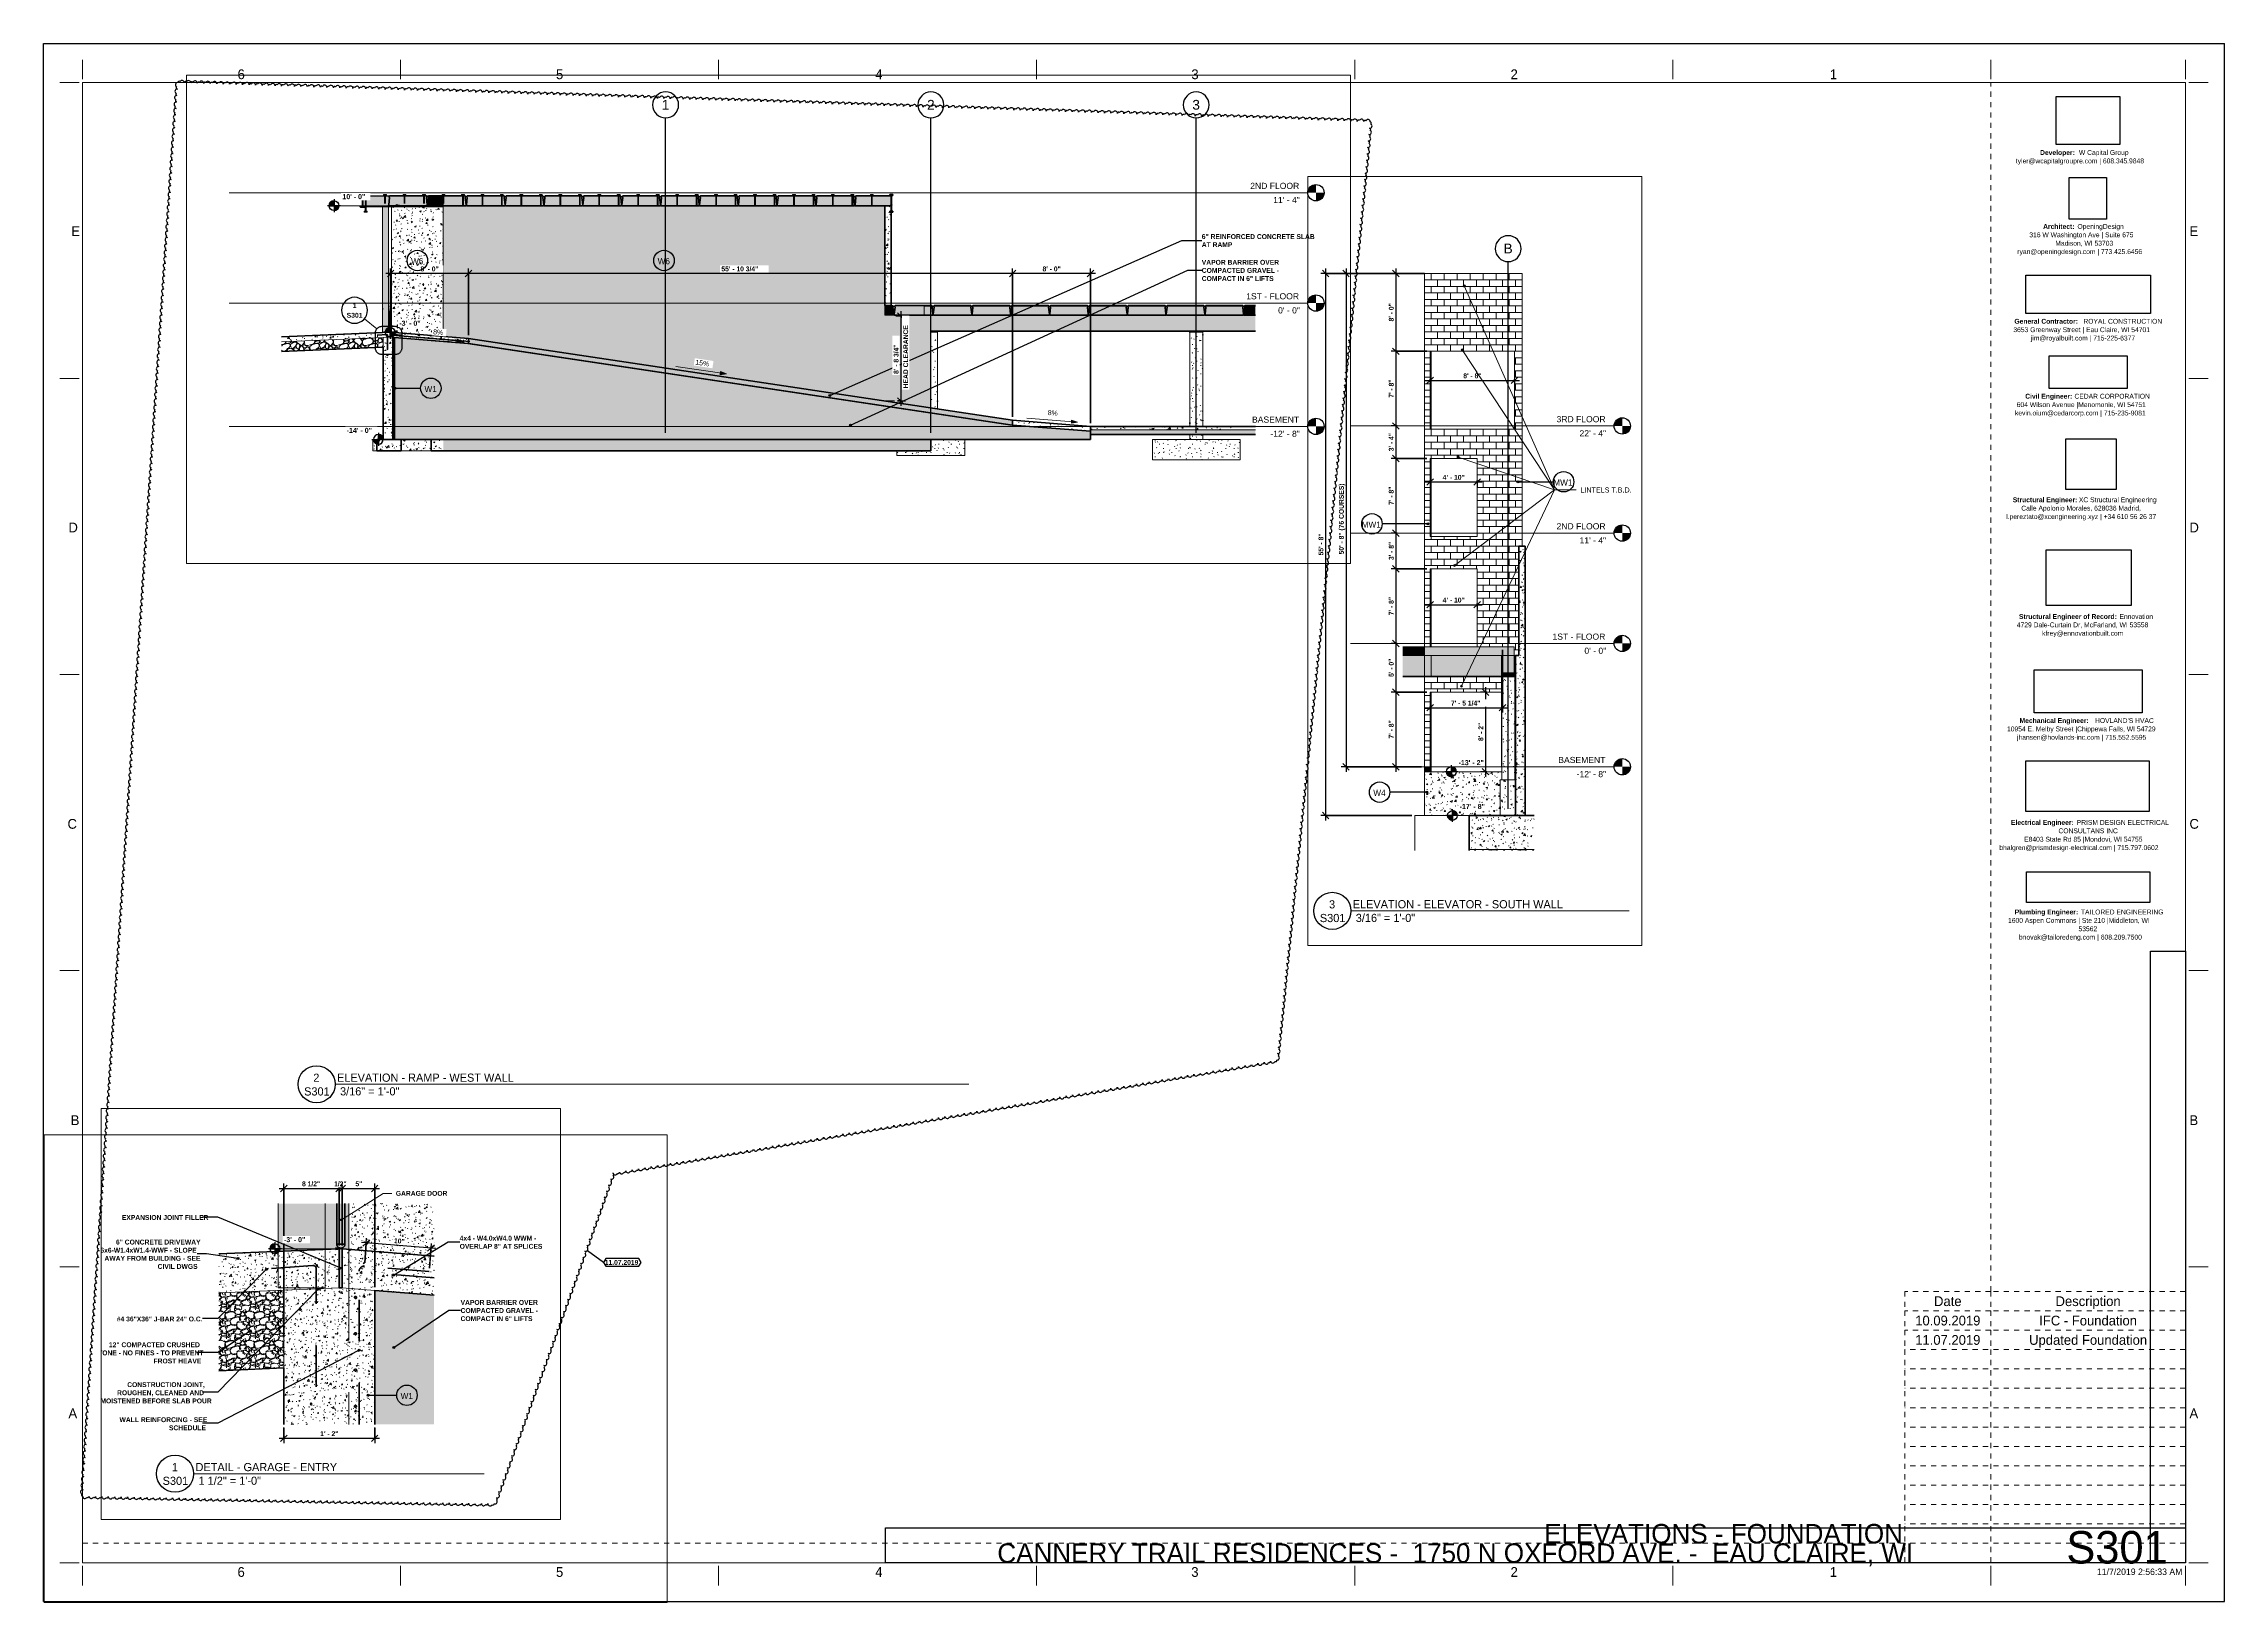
# Paper-space layout 'Layout1' of a CAD drawing. Header units: inches. Extents: x 0 to 42, y 0 to 30.
# The model-space entities are those that its viewports show. They can reach past a viewport. Long polylines and large blocks are cut down to what shows.
import ezdxf

# ---------------------------------------------------------------- set-up
doc = ezdxf.new("R2010")
doc.units = ezdxf.units.IN
doc.header["$MEASUREMENT"] = 0
for name, pattern in [('Dash', [0.25, 0.125, -0.125]), ('Dash 1_16_', [0.125, 0.0625, -0.0625]), ('Dash Dot 3_16_', [0.3125, 0.1875, -0.0625, 0, -0.0625]), ('Dot 1_32_', [0.03125, 0, -0.03125]), ('Grid Line 1_2_', [0.875, 0.5, -0.125, 0.125, -0.125])]:
    doc.linetypes.add(name, pattern=pattern)
for name, color, linetype, lineweight in [('A-ANNO-DIMS', 211, 'Continuous', 9), ('A-ANNO-DIMS-64', 211, 'Continuous', 9), ('A-ANNO-DIMS-8', 211, 'Continuous', 9), ('A-ANNO-IDEN', 131, 'Continuous', 30), ('A-ANNO-NOTE', 131, 'Continuous', 30), ('A-ANNO-SYMB', 150, 'Continuous', 9), ('A-DETL', 90, 'Continuous', 9), ('A-FLOR', 192, 'Continuous', 18), ('A-FLOR-LEVL', 51, 'Continuous', 9), ('A-FLOR-MCUT', 51, 'Continuous', 18), ('A-FLOR-PATT', 8, 'Continuous', 60), ('A-WALL', 113, 'Continuous', 18), ('A-WALL-HDLN', 110, 'Dash', 18), ('A-WALL-IDEN', 211, 'Continuous', 30), ('A-WALL-PATT', 111, 'Continuous', 18), ('G-ANNO-DIMS', 111, 'Continuous', 9), ('G-ANNO-REVC', 71, 'Continuous', 30), ('G-ANNO-REVC-IDEN', 71, 'Continuous', 30), ('G-ANNO-SCHD', 231, 'Continuous', 30), ('G-ANNO-TEXT', 231, 'Continuous', 9), ('G-ANNO-TTLB', 6, 'Continuous', 30), ('G-ANNO-TTLB-MEDM', 33, 'Continuous', 20), ('S-BEAM', 12, 'Continuous', 9), ('S-COLS', 52, 'Continuous', 9), ('S-COLS-HDLN', 52, 'Dash', 9), ('S-FNDN', 32, 'Continuous', 18), ('S-GRID', 1, 'Continuous', 9), ('S-GRID-IDEN', 1, 'Continuous', 30)]:
    doc.layers.add(name, color=color, linetype=linetype, lineweight=lineweight)
doc.layers.add('G-ANNO-NPLT', color=191, linetype='Continuous', plot=False)
doc.styles.add('Arial', font='arial.ttf', dxfattribs={"height": 12})
doc.styles.add('Arial_1', font='arial.ttf', dxfattribs={"height": 7.559055})
doc.styles.add('Arial_2', font='arial.ttf', dxfattribs={"height": 6.299213})
doc.styles.add('Arial_3', font='arial.ttf', dxfattribs={"height": 6.047244})
doc.styles.add('Arial_B', font='arialbd.ttf', dxfattribs={"height": 6.190476})
doc.styles.add('Arial_B_1', font='arialbd.ttf', dxfattribs={"height": 6})
doc.styles.add('Arial_B_2', font='arialbd.ttf', dxfattribs={"height": 0.77381})
doc.styles.add('Century Gothic', font='', dxfattribs={"height": 7.559055})
doc.styles.add('Century Gothic_1', font='', dxfattribs={"height": 6})
doc.styles.add('Century Gothic_2', font='', dxfattribs={"height": 0.944882})
doc.styles.add('Century Gothic_3', font='', dxfattribs={"height": 0.1875})
doc.styles.add('Century Gothic_4', font='', dxfattribs={"height": 0.09375})
doc.styles.add('Century Gothic_5', font='', dxfattribs={"height": 0.125})
doc.styles.add('Century Gothic_6', font='', dxfattribs={"height": 0.625})
doc.styles.add('Century Gothic_7', font='', dxfattribs={"height": 0.375})
doc.styles.add('Century Gothic_8', font='', dxfattribs={"height": 0.15748})
doc.styles.add('Century Gothic_B', font='', dxfattribs={"height": 6})
doc.styles.add('Century Gothic_B_1', font='', dxfattribs={"height": 0.75})
doc.styles.add('Century Gothic_B_2', font='', dxfattribs={"height": 0.09375})
doc.styles.get('Century Gothic').set_extended_font_data('Century Gothic')
doc.styles.get('Century Gothic_1').set_extended_font_data('Century Gothic')
doc.styles.get('Century Gothic_2').set_extended_font_data('Century Gothic')
doc.styles.get('Century Gothic_3').set_extended_font_data('Century Gothic')
doc.styles.get('Century Gothic_4').set_extended_font_data('Century Gothic')
doc.styles.get('Century Gothic_5').set_extended_font_data('Century Gothic')
doc.styles.get('Century Gothic_6').set_extended_font_data('Century Gothic')
doc.styles.get('Century Gothic_7').set_extended_font_data('Century Gothic')
doc.styles.get('Century Gothic_8').set_extended_font_data('Century Gothic')
doc.styles.get('Century Gothic_B').set_extended_font_data('Century Gothic', bold=True)
doc.styles.get('Century Gothic_B_1').set_extended_font_data('Century Gothic', bold=True)
doc.styles.get('Century Gothic_B_2').set_extended_font_data('Century Gothic', bold=True)
doc.dimstyles.new('OD__1_16__Tol__', dxfattribs={"dimscale": 12, "dimtxt": 6.26501, "dimasz": 0.666667, "dimexe": 0.5, "dimexo": 0.333333, "dimgap": 0.083333, "dimtad": 1, "dimdec": 4, "dimrnd": 0.0625, "dimzin": 3, "dimdsep": 46, "dimlunit": 4, "dimtxsty": 'Century Gothic_B', "dimblk1": 'OBLIQUE', "dimblk2": 'OBLIQUE', "dimsah": 1, "dimcen": 0.09, "dimdle": 0.5, "dimazin": 0, "dimtfac": 1, "dimtdec": 4, "dimtix": 1, "dimtmove": 0, "dimatfit": 3, "dimfxl": 1, "dimtvp": 1, "dimtfill": 1, "dimfrac": 2, "dimtolj": 1, "dimtzin": 0, "dimlwd": 30, "dimlwe": 30, "dimarcsym": 2})
doc.dimstyles.new('OD__1_16__Tol___1', dxfattribs={"dimscale": 12, "dimtxt": 0.783126, "dimasz": 0.083333, "dimexe": 0.0625, "dimexo": 0.041667, "dimgap": 0.010417, "dimtad": 1, "dimdec": 4, "dimrnd": 0.0625, "dimzin": 3, "dimdsep": 46, "dimlunit": 4, "dimtxsty": 'Century Gothic_B_1', "dimblk1": 'OBLIQUE', "dimblk2": 'OBLIQUE', "dimsah": 1, "dimcen": 0.09, "dimdle": 0.0625, "dimazin": 0, "dimtfac": 1, "dimtdec": 4, "dimtix": 1, "dimtmove": 0, "dimatfit": 3, "dimfxl": 1, "dimtvp": 1, "dimtfill": 1, "dimfrac": 2, "dimtolj": 1, "dimtzin": 0, "dimlwd": 30, "dimlwe": 30, "dimarcsym": 2})
doc.dimstyles.new('OD__1_4__Tol__', dxfattribs={"dimscale": 12, "dimtxt": 6.26501, "dimasz": 0.666667, "dimexe": 0.5, "dimexo": 0.333333, "dimgap": 0.083333, "dimtad": 1, "dimrnd": 0.25, "dimzin": 1, "dimdsep": 46, "dimlunit": 4, "dimtxsty": 'Century Gothic_B', "dimblk1": 'OBLIQUE', "dimblk2": 'OBLIQUE', "dimsah": 1, "dimcen": 0.09, "dimdle": 0.5, "dimazin": 0, "dimtfac": 1, "dimtdec": 4, "dimtix": 1, "dimtmove": 0, "dimatfit": 3, "dimfxl": 1, "dimtvp": 1, "dimtfill": 1, "dimfrac": 2, "dimtolj": 1, "dimtzin": 0, "dimlwd": 30, "dimlwe": 30, "dimarcsym": 2})
doc.dimstyles.new('OD__1_4__Tol___1', dxfattribs={"dimscale": 12, "dimtxt": 0.783126, "dimasz": 0.083333, "dimexe": 0.0625, "dimexo": 0.041667, "dimgap": 0.010417, "dimtad": 1, "dimrnd": 0.25, "dimzin": 1, "dimdsep": 46, "dimlunit": 4, "dimtxsty": 'Century Gothic_B_1', "dimblk1": 'OBLIQUE', "dimblk2": 'OBLIQUE', "dimsah": 1, "dimcen": 0.09, "dimdle": 0.0625, "dimazin": 0, "dimtfac": 1, "dimtdec": 4, "dimtix": 1, "dimtmove": 0, "dimatfit": 3, "dimfxl": 1, "dimtvp": 1, "dimtfill": 1, "dimfrac": 2, "dimtolj": 1, "dimtzin": 0, "dimlwd": 30, "dimlwe": 30, "dimarcsym": 2})
picture_1 = doc.add_image_def('image1.jpg', size_in_pixel=(2440, 1006))
picture_2 = doc.add_image_def('image2.jpg', size_in_pixel=(785, 514))
picture_3 = doc.add_image_def('image3.png', size_in_pixel=(300, 300))
picture_4 = doc.add_image_def('image4.jpg', size_in_pixel=(336, 83))
picture_5 = doc.add_image_def('image5.jpg', size_in_pixel=(278, 110))
picture_6 = doc.add_image_def('image6.jpg', size_in_pixel=(302, 126))
picture_7 = doc.add_image_def('image7.jpg', size_in_pixel=(261, 80))
picture_8 = doc.add_image_def('image8.jpg', size_in_pixel=(344, 261))
picture_9 = doc.add_image_def('image9.jpg', size_in_pixel=(547, 610))
picture_10 = doc.add_image_def('image10.jpg', size_in_pixel=(95, 1663))
picture_11 = doc.add_image_def('image11.jpg', size_in_pixel=(3536, 95))
pattern_1 = [(50, (4209.408, 0), (18.36206, -1.6068), [1.92, -21.12]), (355, (4209.408, 0), (-3.5523, 19.2559), [1.536, -16.896]), (100.451, (4210.938, -0.134), (14.8102, 17.6493), [1.632, -17.949]), (46.184, (4209.408, 5.12), (27.3212, -4.2376), [2.88, -31.68]), (96.636, (4211.684, 4.767), (23.9275, 24.9372), [2.448, -26.924]), (351.184, (4209.408, 5.12), (23.9276, 24.9374), [2.304, -25.344]), (21, (4211.968, 3.84), (15.2808, -10.3075), [1.92, -21.12]), (326, (4211.968, 3.84), (6.2286, 18.5637), [1.536, -16.896]), (71.451, (4213.24, 2.981), (21.5098, 8.2563), [1.632, -17.949]), (37.5, (4209.4075, 0), (0.3111, 8.52254), [0.845, -15.846, 0.845, -16.307, -16.96]), (37.5, (4209.4075, 0), (0.3111, 8.52254), [-33.843, 0.845, -16.115]), (7.5, (4209.4075, 0), (6.73464, 10.09743), [0.845, -8.934, 0.845, -15.462, -6.464]), (7.5, (4209.4075, 0), (6.73464, 10.09743), [-26.086, 0.845, -5.619]), (327.5, (4203.6985, 0), (13.6661, -0.57719), [0.845, -5.555, 0.845, -19.123, -26.496]), (327.5, (4203.6985, 0), (13.6661, -0.57719), [-26.368, 0.845, -25.651]), (317.5, (4201.139, 0), (14.92985, 2.56286), [0.845, -7.475, 0.845, -12.416, -18.816]), (317.5, (4201.139, 0), (14.92985, 2.56286), [-21.581, 0.845, -17.971])]
pattern_2 = [(0, (4209.4075, 0), (20.48, 5.12), [0.845, -14.515, 0.845, -14.515, -81.92]), (0, (4209.4075, 0), (20.48, 5.12), [-30.72, 0.845, -29.875, 0.845, -14.515, -35.84]), (0, (4209.4075, 0), (20.48, 5.12), [-76.8, 0.845, -9.395, 0.845, -24.755]), (120, (4217.0875, 2.56), (-14.67405, 15.1762), [0.845, -14.515, 0.845, -14.515, -81.92]), (120, (4217.0875, 2.56), (-14.67405, 15.1762), [-30.72, 0.845, -29.875, 0.845, -14.515, -35.84]), (120, (4217.0875, 2.56), (-14.67405, 15.1762), [-76.8, 0.845, -9.395, 0.845, -24.755]), (240, (4219.6475, 12.8), (-5.80595, -20.2962), [0.845, -14.515, 0.845, -14.515, -81.92]), (240, (4219.6475, 12.8), (-5.80595, -20.2962), [-30.72, 0.845, -29.875, 0.845, -14.515, -35.84]), (240, (4219.6475, 12.8), (-5.80595, -20.2962), [-76.8, 0.845, -9.395, 0.845, -24.755])]
pattern_3 = [(0, (-3523.825, 0), (20.48, 5.12), [0.845, -14.515, 0.845, -14.515, -81.92]), (0, (-3523.825, 0), (20.48, 5.12), [-30.72, 0.845, -29.875, 0.845, -14.515, -35.84]), (0, (-3523.825, 0), (20.48, 5.12), [-76.8, 0.845, -9.395, 0.845, -24.755]), (120, (-3516.145, 2.56), (-14.67405, 15.1762), [0.845, -14.515, 0.845, -14.515, -81.92]), (120, (-3516.145, 2.56), (-14.67405, 15.1762), [-30.72, 0.845, -29.875, 0.845, -14.515, -35.84]), (120, (-3516.145, 2.56), (-14.67405, 15.1762), [-76.8, 0.845, -9.395, 0.845, -24.755]), (240, (-3513.585, 12.8), (-5.80595, -20.2962), [0.845, -14.515, 0.845, -14.515, -81.92]), (240, (-3513.585, 12.8), (-5.80595, -20.2962), [-30.72, 0.845, -29.875, 0.845, -14.515, -35.84]), (240, (-3513.585, 12.8), (-5.80595, -20.2962), [-76.8, 0.845, -9.395, 0.845, -24.755])]
pattern_4 = [(212.005, (5126.361, 5.375), (-107.493804, -71.661392), [3.38, -334.649]), (213.69, (5128.511, 6.808), (-35.83118, -35.83137), [2.584, -126.607]), (198.435, (5129.585, 7.166), (-71.6616, -35.8312), [1.133, -112.175]), (180, (5131.02, 7.166), (-4e-15, -35.831), [1.433, -34.398]), (161.565, (5132.094, 6.808), (-35.83082, -0.00028), [1.133, -112.175]), (333.435, (5132.452, 32.606), (35.83075, 3e-05), [1.602, -78.518]), (296.565, (5132.094, 33.323), (35.83072, -35.8308), [0.801, -79.319]), (270, (5132.094, 35.114), (35.831, 2e-15), [1.792, -34.039]), (186.34, (5132.452, 11.824), (-286.648447, -35.830206), [3.245, -321.219]), (296.565, (5140.335, 34.039), (35.83072, -35.8308), [0.801, -79.319]), (303.69, (5139.618, 35.114), (35.83137, -35.83118), [1.292, -127.899]), (229.399, (5145.351, 19.349), (-179.154167, -214.986598), [3.303, -327.042]), (243.435, (5146.426, 21.499), (3e-05, -35.83075), [2.404, -77.717]), (213.69, (5158.967, 17.557), (-35.83118, -35.83137), [1.292, -127.899]), (33.69, (5148.218, 7.525), (35.83118, 35.83137), [1.292, -127.899]), (0, (5147.5, 7.525), (0, 35.831), [0.717, -35.114]), (333.435, (5146.784, 7.883), (35.83075, 3e-05), [0.801, -79.319]), (284.036, (5146.426, 9.316), (35.8303, -107.4934), [1.477, -146.258]), (270, (5146.426, 10.033), (35.831, 2e-15), [0.717, -35.114]), (243.435, (5146.426, 10.749), (3e-05, -35.83075), [0.801, -79.319]), (135, (5146.426, 11.108), (-35.8305, 0), [0.507, -50.166]), (90, (5146.426, 10.75), (-35.831, 2e-15), [0.358, -35.473]), (18.435, (5159.325, 27.232), (71.6616, 35.8312), [2.266, -111.042]), (6.34, (5161.475, 27.948), (286.648447, 35.830206), [3.245, -321.219]), (180, (5160.042, 19.35), (-4e-15, -35.831), [2.15, -33.681]), (197.354, (5165.775, 21.14), (-107.493431, -35.8316094), [6.006, -594.631]), (198.435, (5166.85, 21.499), (-71.6616, -35.8312), [1.133, -112.175]), (213.69, (5167.925, 22.215), (-35.83118, -35.83137), [1.292, -127.899]), (251.565, (5168.283, 23.29), (0.00028, -35.83082), [1.133, -112.175]), (243.435, (5168.641, 24.007), (3e-05, -35.83075), [0.801, -79.319]), (270, (5168.64, 24.723), (35.831, 2e-15), [0.717, -35.114]), (293.199, (5167.566, 27.232), (35.831543, -71.66141), [2.729, -270.152]), (315, (5166.49, 28.307), (35.8305, 0), [1.52, -49.153]), (0, (5164.7, 28.307), (0, 35.831), [1.792, -34.039]), (341.565, (5156.817, 19.707), (35.83082, 0.00028), [1.133, -112.175]), (303.69, (5156.1, 20.782), (35.83137, -35.83118), [1.292, -127.899]), (279.462, (5155.742, 22.932), (35.83041, -179.15515), [2.18, -215.772]), (270, (5155.742, 25.082), (35.831, 2e-15), [2.15, -33.681]), (239.036, (5156.817, 26.873), (-35.831504, -71.662247), [2.089, -206.84]), (188.13, (5159.325, 27.232), (-214.986547, -35.830414), [2.534, -250.83]), (116.565, (5132.81, 26.157), (-35.83072, 35.8308), [0.801, -79.319]), (135, (5133.527, 25.44), (-35.8305, 0), [1.013, -49.659]), (168.69, (5135.318, 25.082), (-35.83081, 4e-05), [1.827, -180.876]), (191.31, (5137.11, 25.44), (-143.32418, -35.831175), [1.827, -180.876]), (194.036, (5138.543, 25.798), (-107.4934, -35.8303), [1.477, -146.258]), (236.31, (5139.26, 26.873), (-35.83077, -71.66232), [1.292, -127.899]), (236.31, (5139.976, 27.948), (-35.83077, -71.66232), [1.292, -127.899]), (270, (5139.976, 29.023), (35.831, 2e-15), [1.075, -34.756]), (291.801, (5139.26, 30.815), (35.83089, -71.662315), [1.93, -191.026]), (116.565, (5139.618, 23.29), (-35.83072, 35.8308), [1.602, -78.518]), (168.69, (5141.41, 22.932), (-35.83081, 4e-05), [1.827, -180.876]), (194.036, (5142.843, 23.29), (-107.4934, -35.8303), [1.477, -146.258]), (225, (5143.918, 24.365), (0, -35.8305), [1.52, -49.153]), (251.565, (5144.276, 25.44), (0.00028, -35.83082), [1.133, -112.175]), (296.565, (5143.56, 26.873), (35.83072, -35.8308), [1.602, -78.518]), (315, (5142.843, 27.59), (35.8305, 0), [1.013, -49.659]), (326.31, (5141.768, 28.307), (71.66232, -35.83077), [1.292, -127.899]), (0, (5141.05, 28.307), (0, 35.831), [0.717, -35.114]), (33.69, (5139.976, 27.59), (35.83118, 35.83137), [1.292, -127.899]), (71.565, (5139.618, 26.515), (-0.00028, 35.83082), [1.133, -112.175]), (63.435, (5139.26, 25.798), (-3e-05, 35.83075), [0.801, -79.319]), (71.565, (5138.902, 24.723), (-0.00028, 35.83082), [1.133, -112.175]), (104.036, (5138.902, 23.29), (-35.8303, 107.4934), [1.477, -146.258]), (45, (5138.185, 22.574), (0, 35.8305), [1.013, -49.659]), (18.435, (5137.11, 22.215), (71.6616, 35.8312), [1.133, -112.175]), (0, (5135.318, 22.215), (0, 35.831), [1.792, -34.039]), (14.036, (5133.885, 21.857), (107.4934, 35.8303), [1.477, -146.258]), (341.565, (5132.81, 22.215), (35.83082, 0.00028), [1.133, -112.175]), (270, (5132.81, 23.29), (35.831, 2e-15), [1.075, -34.756]), (225, (5133.885, 24.365), (0, -35.8305), [1.52, -49.153]), (198.435, (5136.035, 25.082), (-71.6616, -35.8312), [2.266, -111.042]), (180, (5137.827, 25.082), (-4e-15, -35.831), [1.792, -34.039]), (153.435, (5138.543, 24.723), (-35.83075, -3e-05), [0.801, -79.319]), (206.565, (5152.159, 18.99), (-35.8308, -35.83072), [0.801, -79.319]), (146.31, (5153.234, 18.274), (-71.66232, 35.83077), [1.292, -127.899]), (119.745, (5154.667, 15.766), (-107.493337, 179.1553), [2.889, -285.99]), (95.711, (5155.026, 12.183), (-35.832982, 322.478861), [3.601, -356.497]), (90, (5155.026, 11.824), (-35.831, 2e-15), [0.358, -35.473]), (63.435, (5154.667, 11.108), (-3e-05, 35.83075), [0.801, -79.319]), (26.565, (5153.951, 10.749), (35.8308, 35.83072), [0.801, -79.319]), (0, (5152.876, 10.75), (0, 35.831), [1.075, -34.756]), (0, (5152.517, 10.75), (0, 35.831), [0.358, -35.473]), (0, (5151.8, 10.75), (0, 35.831), [0.717, -35.114]), (326.31, (5150.726, 11.466), (71.66232, -35.83077), [1.292, -127.899]), (333.435, (5150.009, 11.824), (35.83075, 3e-05), [0.801, -79.319]), (284.036, (5149.651, 13.257), (35.8303, -107.4934), [1.477, -146.258]), (270, (5149.65, 13.974), (35.831, 2e-15), [0.717, -35.114]), (270, (5149.65, 15.05), (35.831, 2e-15), [1.075, -34.756]), (258.69, (5150.009, 16.841), (-4e-05, -35.83081), [1.827, -180.876]), (231.34, (5151.442, 18.632), (-107.49363, -143.32405), [2.294, -227.136]), (270, (5158.967, 17.916), (35.831, 2e-15), [0.358, -35.473]), (270, (5158.967, 18.274), (35.831, 2e-15), [0.358, -35.473]), (326.31, (5157.892, 18.99), (71.66232, -35.83077), [1.292, -127.899]), (333.435, (5155.742, 20.065), (35.83075, 3e-05), [2.404, -77.717]), (0, (5153.95, 20.065), (0, 35.831), [1.792, -34.039]), (63.435, (5153.592, 19.349), (-3e-05, 35.83075), [0.801, -79.319]), (90, (5153.592, 17.916), (-35.831, 2e-15), [1.433, -34.398]), (135, (5154.667, 16.84), (-35.8305, 0), [1.52, -49.153]), (161.565, (5155.742, 16.482), (-35.83082, -0.00028), [1.133, -112.175]), (180, (5156.817, 16.482), (-4e-15, -35.831), [1.075, -34.756]), (198.435, (5157.892, 16.841), (-71.6616, -35.8312), [1.133, -112.175]), (351.87, (5143.918, 36.189), (35.83108, -0.00022), [5.067, -248.296]), (14.036, (5142.485, 35.831), (107.4934, 35.8303), [1.477, -146.258]), (53.13, (5141.41, 34.398), (71.66259, 107.49307), [1.792, -177.364]), (95.194, (5141.768, 30.456), (-35.828378, 358.310784), [3.958, -391.809]), (101.31, (5142.126, 28.665), (-35.831175, 143.32418), [1.827, -180.876]), (143.13, (5143.56, 27.59), (-107.49307, 71.66259), [1.792, -177.364]), (161.565, (5144.635, 27.232), (-35.83082, -0.00028), [1.133, -112.175]), (198.435, (5145.709, 27.59), (-71.6616, -35.8312), [1.133, -112.175]), (225, (5147.5, 29.38), (0, -35.8305), [2.534, -48.139]), (228.814, (5150.009, 32.248), (-214.98656, -250.817445), [3.809, -377.08]), (251.565, (5150.367, 33.323), (0.00028, -35.83082), [1.133, -112.175]), (270, (5150.367, 33.68), (35.831, 2e-15), [0.358, -35.473]), (288.435, (5150.009, 34.756), (35.8312, -71.6616), [1.133, -112.175]), (326.31, (5148.934, 35.473), (71.66232, -35.83077), [1.292, -127.899]), (90, (5132.452, 26.873), (-35.831, 2e-15), [2.508, -33.323]), (338.199, (5137.468, 31.531), (107.493345, -35.82989), [1.93, -191.026]), (0, (5135.318, 31.53), (0, 35.831), [2.15, -33.681]), (30.964, (5133.527, 30.456), (107.492436, 71.66234), [2.089, -206.84]), (45, (5132.452, 29.38), (0, 35.8305), [1.52, -49.153]), (90, (5126.72, 15.407), (-35.831, 2e-15), [2.508, -33.323]), (116.565, (5127.794, 13.257), (-35.83072, 35.8308), [2.404, -77.717]), (153.435, (5129.944, 12.183), (-35.83075, -3e-05), [2.404, -77.717]), (180, (5131.735, 12.183), (-4e-15, -35.831), [1.792, -34.039]), (218.66, (5133.527, 13.616), (-35.830982, -35.83138), [2.294, -227.136]), (231.34, (5134.96, 15.407), (-107.49363, -143.32405), [2.294, -227.136]), (213.69, (5137.11, 16.841), (-35.83118, -35.83137), [2.584, -126.607]), (239.036, (5138.185, 18.632), (-35.831504, -71.662247), [2.089, -206.84]), (270, (5138.185, 19.35), (35.831, 2e-15), [0.717, -35.114]), (270, (5138.185, 20.424), (35.831, 2e-15), [1.075, -34.756]), (315, (5137.11, 21.5), (35.8305, 0), [1.52, -49.153]), (350.538, (5134.96, 21.857), (35.83158, 0.00053), [2.18, -215.772]), (14.036, (5132.094, 21.14), (107.4934, 35.8303), [2.955, -144.78]), (18.435, (5128.869, 20.065), (71.6616, 35.8312), [3.399, -109.908]), (45, (5127.794, 18.99), (0, 35.8305), [1.52, -49.153]), (45, (5126.72, 17.916), (0, 35.8305), [1.52, -49.153]), (108.435, (5134.602, 10.033), (-35.8312, 71.6616), [2.266, -111.042]), (126.87, (5135.677, 8.599), (-35.830664, 35.830736), [1.792, -177.364]), (146.31, (5136.752, 7.883), (-71.66232, 35.83077), [1.292, -127.899]), (161.565, (5137.827, 7.525), (-35.83082, -0.00028), [1.133, -112.175]), (135, (5138.902, 6.45), (-35.8305, 0), [1.52, -49.153]), (161.565, (5139.976, 6.091), (-35.83082, -0.00028), [1.133, -112.175]), (180, (5141.05, 6.09), (-4e-15, -35.831), [1.075, -34.756]), (206.565, (5141.768, 6.45), (-35.8308, -35.83072), [0.801, -79.319]), (206.565, (5143.201, 7.166), (-35.8308, -35.83072), [1.602, -78.518]), (189.462, (5145.351, 7.525), (-179.15515, -35.83041), [2.18, -215.772]), (243.435, (5146.068, 8.958), (3e-05, -35.83075), [1.602, -78.518]), (270, (5146.068, 9.316), (35.831, 2e-15), [0.358, -35.473]), (270, (5146.068, 10.033), (35.831, 2e-15), [0.717, -35.114]), (326.31, (5144.993, 12.183), (71.66232, -35.83077), [1.292, -127.899]), (327.995, (5142.126, 13.974), (179.15626, -107.492233), [3.38, -334.649]), (329.036, (5140.335, 15.049), (71.662247, -35.831504), [2.089, -206.84]), (341.565, (5138.185, 15.766), (35.83082, 0.00028), [2.266, -111.042]), (0, (5136.752, 15.766), (0, 35.831), [1.433, -34.398]), (33.69, (5135.677, 15.049), (35.83118, 35.83137), [1.292, -127.899]), (53.13, (5134.602, 13.616), (71.66259, 107.49307), [1.792, -177.364]), (63.435, (5133.885, 12.183), (-3e-05, 35.83075), [1.602, -78.518]), (225, (5150.367, 9.316), (0, -35.8305), [1.52, -49.153]), (236.31, (5151.084, 10.391), (-35.83077, -71.66232), [1.292, -127.899]), (270, (5151.084, 10.75), (35.831, 2e-15), [0.358, -35.473]), (315, (5150.367, 11.466), (35.8305, 0), [1.013, -49.659]), (333.435, (5148.934, 12.183), (35.83075, 3e-05), [1.602, -78.518]), (18.435, (5146.784, 11.466), (71.6616, 35.8312), [2.266, -111.042]), (75.964, (5146.426, 10.033), (9e-05, 35.83076), [1.477, -146.258]), (71.565, (5130.302, 3.225), (-0.00028, 35.83082), [1.133, -112.175]), (135, (5131.02, 2.508), (-35.8305, 0), [1.013, -49.659]), (146.31, (5132.094, 1.792), (-71.66232, 35.83077), [1.292, -127.899]), (153.435, (5133.527, 1.075), (-35.83075, -3e-05), [1.602, -78.518]), (180, (5133.885, 1.075), (-4e-15, -35.831), [0.358, -35.473]), (161.565, (5134.96, 0.717), (-35.83082, -0.00028), [1.133, -112.175]), (180, (5136.393, 0.717), (-4e-15, -35.831), [1.433, -34.398]), (198.435, (5137.468, 1.075), (-71.6616, -35.8312), [1.133, -112.175]), (210.964, (5139.26, 2.15), (-107.492436, -71.66234), [2.089, -206.84]), (206.565, (5139.976, 2.508), (-35.8308, -35.83072), [0.801, -79.319]), (251.565, (5140.335, 3.583), (0.00028, -35.83082), [1.133, -112.175]), (303.69, (5139.618, 4.658), (35.83137, -35.83118), [1.292, -127.899]), (306.87, (5138.543, 6.091), (35.830664, -35.830736), [1.792, -177.364]), (323.13, (5137.11, 7.166), (107.49307, -71.66259), [1.792, -177.364]), (345.964, (5135.677, 7.525), (35.83076, -9e-05), [1.477, -146.258]), (18.435, (5134.602, 7.166), (71.6616, 35.8312), [1.133, -112.175]), (30.964, (5132.81, 6.091), (107.492436, 71.66234), [2.089, -206.84]), (39.806, (5130.66, 4.3), (35.830853, 35.831773), [2.798, -277.051]), (135, (5141.41, 1.075), (-35.8305, 0), [0.507, -50.166]), (153.435, (5142.126, 0.717), (-35.83075, -3e-05), [0.801, -79.319]), (191.31, (5143.918, 1.075), (-143.32418, -35.831175), [1.827, -180.876]), (165.964, (5145.351, 0.717), (-35.83076, 9e-05), [1.477, -146.258]), (175.236, (5149.651, 0.358), (-35.830803, -0.000191), [4.315, -427.148]), (206.565, (5150.367, 0.717), (-35.8308, -35.83072), [0.801, -79.319]), (225, (5151.084, 1.433), (0, -35.8305), [1.013, -49.659]), (270, (5151.084, 3.225), (35.831, 2e-15), [1.792, -34.039]), (270, (5151.084, 4.3), (35.831, 2e-15), [1.075, -34.756]), (308.66, (5149.651, 6.091), (35.83138, -35.830982), [2.294, -227.136]), (338.199, (5147.859, 6.808), (107.493345, -35.82989), [1.93, -191.026]), (348.69, (5146.068, 7.166), (35.83081, -4e-05), [1.827, -180.876]), (18.435, (5142.843, 6.091), (71.6616, 35.8312), [3.399, -109.908]), (36.87, (5141.41, 5.016), (35.830736, 35.830664), [1.792, -177.364]), (68.199, (5140.693, 3.225), (35.82989, 107.493345), [1.93, -191.026]), (101.31, (5141.051, 1.433), (-35.831175, 143.32418), [1.827, -180.876]), (348.69, (5137.827, 35.473), (35.83081, -4e-05), [1.827, -180.876]), (354.806, (5133.885, 35.831), (35.831151, 0.000268), [3.958, -391.809]), (0, (5132.81, 35.83), (0, 35.831), [1.075, -34.756]), (45, (5132.094, 35.114), (0, 35.8305), [1.013, -49.659]), (180, (5134.96, 31.89), (-4e-15, -35.831), [1.075, -34.756]), (188.13, (5137.468, 32.248), (-214.986547, -35.830414), [2.534, -250.83]), (172.875, (5140.335, 31.89), (-35.830658, 0.000238), [2.889, -285.99]), (225, (5140.693, 32.248), (0, -35.8305), [0.507, -50.166]), (270, (5140.693, 33.323), (35.831, 2e-15), [1.075, -34.756]), (161.565, (5152.159, 34.398), (-35.83082, -0.00028), [1.133, -112.175]), (180, (5153.592, 34.398), (-4e-15, -35.831), [1.433, -34.398]), (198.435, (5154.667, 34.756), (-71.6616, -35.8312), [1.133, -112.175]), (170.538, (5156.817, 34.398), (-35.83158, -0.00053), [2.18, -215.772]), (213.69, (5157.892, 35.114), (-35.83118, -35.83137), [1.292, -127.899]), (270, (5157.892, 35.473), (35.831, 2e-15), [0.358, -35.473]), (296.565, (5157.534, 36.189), (35.83072, -35.8308), [0.801, -79.319]), (341.565, (5155.384, 36.906), (35.83082, 0.00028), [2.266, -111.042]), (341.565, (5153.234, 37.623), (35.83082, 0.00028), [2.266, -111.042]), (14.036, (5151.801, 37.264), (107.4934, 35.8303), [1.477, -146.258]), (45, (5150.726, 36.19), (0, 35.8305), [1.52, -49.153]), (104.036, (5151.084, 34.756), (-35.8303, 107.4934), [1.477, -146.258]), (0, (5123.136, 3.583), (0, 35.831), [0.358, -35.473]), (315, (5122.42, 4.3), (35.8305, 0), [1.013, -49.659]), (274.764, (5122.061, 8.599), (35.833932, -394.141596), [4.315, -427.148]), (255.964, (5122.419, 10.033), (-9e-05, -35.83076), [1.477, -146.258]), (225, (5123.136, 10.75), (0, -35.8305), [1.013, -49.659]), (198.435, (5126.361, 11.824), (-71.6616, -35.8312), [3.399, -109.908]), (180, (5126.72, 11.824), (-4e-15, -35.831), [0.358, -35.473]), (171.87, (5129.227, 11.466), (-35.83108, 0.00022), [2.534, -250.83]), (146.31, (5133.527, 11.108), (-71.66232, 35.83077), [1.292, -127.899]), (108.435, (5134.244, 8.958), (-35.8312, 71.6616), [2.266, -111.042]), (90, (5134.244, 8.6), (-35.831, 2e-15), [0.358, -35.473]), (71.565, (5133.885, 7.525), (-0.00028, 35.83082), [1.133, -112.175]), (26.565, (5133.169, 7.166), (35.8308, 35.83072), [0.801, -79.319]), (18.435, (5132.094, 6.808), (71.6616, 35.8312), [1.133, -112.175]), (126.87, (5151.442, 4.3), (-35.830664, 35.830736), [1.792, -177.364]), (123.69, (5152.159, 3.225), (-35.83137, 35.83118), [1.292, -127.899]), (149.036, (5153.951, 2.15), (-71.662247, 35.831504), [2.089, -206.84]), (168.69, (5155.742, 1.792), (-35.83081, 4e-05), [1.827, -180.876]), (213.69, (5156.817, 2.508), (-35.83118, -35.83137), [1.292, -127.899]), (251.565, (5157.175, 3.583), (0.00028, -35.83082), [1.133, -112.175]), (270, (5157.175, 3.94), (35.831, 2e-15), [0.358, -35.473]), (279.462, (5156.817, 6.091), (35.83041, -179.15515), [2.18, -215.772]), (243.435, (5157.175, 6.808), (3e-05, -35.83075), [0.801, -79.319]), (270, (5157.175, 7.166), (35.831, 2e-15), [0.358, -35.473]), (296.565, (5156.1, 9.316), (35.83072, -35.8308), [2.404, -77.717]), (329.036, (5154.309, 10.391), (71.662247, -35.831504), [2.089, -206.84]), (8.13, (5151.801, 10.033), (214.986547, 35.830414), [2.534, -250.83]), (45, (5150.367, 8.6), (0, 35.8305), [2.027, -48.646]), (45, (5149.65, 7.883), (0, 35.8305), [1.013, -49.659]), (90, (5149.65, 6.808), (-35.831, 2e-15), [1.075, -34.756]), (123.69, (5150.367, 5.733), (-35.83137, 35.83118), [1.292, -127.899]), (101.31, (5155.742, 12.183), (-35.831175, 143.32418), [1.827, -180.876]), (108.435, (5156.1, 11.108), (-35.8312, 71.6616), [1.133, -112.175]), (135, (5156.46, 10.75), (-35.8305, 0), [0.507, -50.166]), (180, (5157.534, 10.75), (-4e-15, -35.831), [1.075, -34.756]), (213.69, (5158.609, 11.466), (-35.83118, -35.83137), [1.292, -127.899]), (187.125, (5161.475, 11.824), (-250.817593, -35.83071), [2.889, -285.99]), (236.31, (5162.192, 12.899), (-35.83077, -71.66232), [1.292, -127.899]), (270, (5162.192, 13.257), (35.831, 2e-15), [0.358, -35.473]), (288.435, (5161.833, 14.332), (35.8312, -71.6616), [1.133, -112.175]), (285.945, (5161.117, 16.841), (35.830585, -107.493543), [2.609, -258.245]), (315, (5160.4, 17.557), (35.8305, 0), [1.013, -49.659]), (18.435, (5159.325, 17.199), (71.6616, 35.8312), [1.133, -112.175]), (29.745, (5156.817, 15.766), (179.1553, 107.493337), [2.889, -285.99]), (18.435, (5155.742, 15.407), (71.6616, 35.8312), [1.133, -112.175]), (75.964, (5155.384, 13.974), (9e-05, 35.83076), [1.477, -146.258]), (180, (5144.993, 23.29), (-4e-15, -35.831), [1.075, -34.756]), (180, (5145.71, 23.29), (-4e-15, -35.831), [0.717, -35.114]), (135, (5146.426, 22.574), (-35.8305, 0), [1.013, -49.659]), (90, (5146.426, 21.5), (-35.831, 2e-15), [1.075, -34.756]), (26.565, (5141.051, 15.766), (35.8308, 35.83072), [2.404, -77.717]), (341.565, (5139.976, 16.124), (35.83082, 0.00028), [1.133, -112.175]), (300.964, (5138.902, 17.916), (71.66234, -107.492436), [2.089, -206.84]), (71.565, (5145.709, 18.99), (-0.00028, 35.83082), [1.133, -112.175]), (90, (5145.71, 17.2), (-35.831, 2e-15), [1.792, -34.039]), (123.69, (5146.426, 16.124), (-35.83137, 35.83118), [1.292, -127.899]), (153.435, (5147.859, 15.407), (-35.83075, -3e-05), [1.602, -78.518]), (198.435, (5148.934, 15.766), (-71.6616, -35.8312), [1.133, -112.175]), (243.435, (5149.293, 16.482), (3e-05, -35.83075), [0.801, -79.319]), (255.964, (5149.651, 17.916), (-9e-05, -35.83076), [1.477, -146.258]), (251.565, (5150.009, 18.99), (0.00028, -35.83082), [1.133, -112.175]), (291.801, (5149.293, 20.782), (35.83089, -71.662315), [1.93, -191.026]), (323.13, (5147.859, 21.857), (107.49307, -71.66259), [1.792, -177.364]), (18.435, (5146.784, 21.499), (71.6616, 35.8312), [1.133, -112.175]), (63.435, (5146.068, 20.065), (-3e-05, 35.83075), [1.602, -78.518]), (135, (5143.2, 13.616), (-35.8305, 0), [1.52, -49.153]), (149.036, (5144.993, 12.541), (-71.662247, 35.831504), [2.089, -206.84]), (146.31, (5146.068, 11.824), (-71.66232, 35.83077), [1.292, -127.899]), (180, (5146.784, 11.824), (-4e-15, -35.831), [0.717, -35.114]), (210.964, (5148.576, 12.899), (-107.492436, -71.66234), [2.089, -206.84]), (243.435, (5148.934, 13.616), (3e-05, -35.83075), [0.801, -79.319]), (303.69, (5148.218, 14.691), (35.83137, -35.83118), [1.292, -127.899]), (321.34, (5146.426, 16.124), (143.32405, -107.49363), [2.294, -227.136]), (345.964, (5144.993, 16.482), (35.83076, -9e-05), [1.477, -146.258]), (11.31, (5143.201, 16.124), (143.32418, 35.831175), [1.827, -180.876]), (26.565, (5142.485, 15.766), (35.8308, 35.83072), [0.801, -79.319]), (71.565, (5142.126, 14.691), (-0.00028, 35.83082), [1.133, -112.175]), (15.945, (5141.41, 22.574), (107.493543, 35.830585), [2.609, -258.245]), (29.745, (5138.902, 21.14), (179.1553, 107.493337), [2.889, -285.99]), (63.435, (5138.543, 20.424), (-3e-05, 35.83075), [0.801, -79.319]), (90, (5138.543, 19.35), (-35.831, 2e-15), [1.075, -34.756]), (104.036, (5138.902, 17.916), (-35.8303, 107.4934), [1.477, -146.258]), (120.964, (5139.976, 16.124), (-71.66234, 107.492436), [2.089, -206.84]), (153.435, (5160.042, 35.114), (-35.83075, -3e-05), [0.801, -79.319]), (180, (5160.758, 35.114), (-4e-15, -35.831), [0.717, -35.114]), (209.745, (5163.267, 36.548), (-179.1553, -107.493337), [2.889, -285.99]), (225, (5164.7, 37.98), (0, -35.8305), [2.027, -48.646]), (239.036, (5165.775, 39.772), (-35.831504, -71.662247), [2.089, -206.84]), (239.036, (5166.85, 41.564), (-35.831504, -71.662247), [2.089, -206.84]), (270, (5166.85, 41.922), (35.831, 2e-15), [0.358, -35.473]), (333.435, (5166.133, 42.281), (35.83075, 3e-05), [0.801, -79.319]), (0, (5165.058, 42.28), (0, 35.831), [1.075, -34.756]), (45, (5163.983, 41.206), (0, 35.8305), [1.52, -49.153]), (26.565, (5159.684, 39.056), (35.8308, 35.83072), [4.807, -75.313]), (30.964, (5157.892, 37.981), (107.492436, 71.66234), [2.089, -206.84]), (90, (5157.892, 37.264), (-35.831, 2e-15), [0.717, -35.114]), (128.66, (5159.325, 35.473), (-35.83138, 35.830982), [2.294, -227.136]), (255.964, (5155.384, 23.648), (-9e-05, -35.83076), [1.477, -146.258]), (281.31, (5155.026, 25.44), (35.831175, -143.32418), [1.827, -180.876]), (309.806, (5153.234, 27.59), (35.831773, -35.830853), [2.798, -277.051]), (329.036, (5151.442, 28.665), (71.662247, -35.831504), [2.089, -206.84]), (345.964, (5150.009, 29.023), (35.83076, -9e-05), [1.477, -146.258]), (0, (5148.576, 29.023), (0, 35.831), [1.433, -34.398]), (26.565, (5147.143, 28.307), (35.8308, 35.83072), [1.602, -78.518]), (45, (5146.068, 27.232), (0, 35.8305), [1.52, -49.153]), (53.13, (5144.993, 25.798), (71.66259, 107.49307), [1.792, -177.364]), (90, (5144.993, 24.723), (-35.831, 2e-15), [1.075, -34.756]), (135, (5146.068, 23.648), (-35.8305, 0), [1.52, -49.153]), (144.462, (5148.576, 21.857), (-107.49216, 71.662624), [3.082, -305.148]), (135, (5150.367, 20.065), (-35.8305, 0), [2.534, -48.139]), (153.435, (5151.801, 19.349), (-35.83075, -3e-05), [1.602, -78.518]), (206.565, (5153.234, 20.065), (-35.8308, -35.83072), [1.602, -78.518]), (230.194, (5155.026, 22.215), (-143.32544, -179.15453), [2.798, -277.051]), (66.801, (5150.367, 30.815), (71.663342, 179.155035), [2.729, -270.152]), (90, (5150.367, 29.74), (-35.831, 2e-15), [1.075, -34.756]), (153.435, (5151.084, 29.381), (-35.83075, -3e-05), [0.801, -79.319]), (153.435, (5152.517, 28.665), (-35.83075, -3e-05), [1.602, -78.518]), (149.036, (5154.309, 27.59), (-71.662247, 35.831504), [2.089, -206.84]), (180, (5156.1, 27.59), (-4e-15, -35.831), [1.792, -34.039]), (180, (5158.25, 27.59), (-4e-15, -35.831), [2.15, -33.681]), (213.69, (5159.325, 28.307), (-35.83118, -35.83137), [1.292, -127.899]), (243.435, (5160.042, 29.74), (3e-05, -35.83075), [1.602, -78.518]), (277.125, (5159.684, 32.606), (35.83071, -250.817593), [2.889, -285.99]), (315, (5158.967, 33.323), (35.8305, 0), [1.013, -49.659]), (341.565, (5157.892, 33.681), (35.83082, 0.00028), [1.133, -112.175]), (352.875, (5155.026, 34.039), (35.830658, -0.000238), [2.889, -285.99]), (0, (5153.234, 34.04), (0, 35.831), [1.792, -34.039]), (21.801, (5151.442, 33.323), (71.662315, 35.83089), [1.93, -191.026]), (90, (5167.566, 31.53), (-35.831, 2e-15), [1.433, -34.398]), (90, (5167.566, 30.098), (-35.831, 2e-15), [1.433, -34.398]), (56.31, (5166.85, 29.023), (35.83077, 71.66232), [1.292, -127.899]), (18.435, (5165.775, 28.665), (71.6616, 35.8312), [1.133, -112.175]), (0, (5162.192, 28.665), (0, 35.831), [3.583, -32.248]), (341.565, (5161.117, 29.023), (35.83082, 0.00028), [1.133, -112.175]), (296.565, (5160.758, 29.74), (35.83072, -35.8308), [0.801, -79.319]), (278.13, (5160.4, 32.248), (35.830414, -214.986547), [2.534, -250.83]), (270, (5160.4, 32.606), (35.831, 2e-15), [0.358, -35.473]), (251.565, (5160.758, 33.681), (0.00028, -35.83082), [1.133, -112.175]), (225, (5161.833, 34.756), (0, -35.8305), [1.52, -49.153]), (218.66, (5163.625, 36.189), (-35.830982, -35.83138), [2.294, -227.136]), (225, (5164.7, 37.264), (0, -35.8305), [1.52, -49.153]), (206.565, (5165.417, 37.623), (-35.8308, -35.83072), [0.801, -79.319]), (180, (5166.133, 37.623), (-4e-15, -35.831), [0.717, -35.114]), (123.69, (5166.85, 36.548), (-35.83137, 35.83118), [1.292, -127.899]), (108.435, (5167.208, 35.473), (-35.8312, 71.6616), [1.133, -112.175]), (98.13, (5167.566, 32.965), (-35.830414, 214.986547), [2.534, -250.83])]
pattern_5 = [(50, (5128.511, 0), (18.36206, -1.60683), [1.92, -21.12]), (355, (5128.511, 0), (-3.55226, 19.25587), [1.536, -16.896]), (100.451, (5130.041, -0.134), (14.8102, 17.6493), [1.632, -17.949]), (46.184, (5128.51, 5.12), (27.32125, -4.2376), [2.88, -31.68]), (96.636, (5130.787, 4.767), (23.9275, 24.9372), [2.448, -26.924]), (351.184, (5128.51, 5.12), (23.9276, 24.9374), [2.304, -25.344]), (21, (5131.071, 3.84), (15.2808, -10.30746), [1.92, -21.12]), (326, (5131.071, 3.84), (6.22856, 18.56374), [1.536, -16.896]), (71.451, (5132.344, 2.981), (21.50985, 8.2563), [1.632, -17.949]), (37.5, (5128.511, 0), (0.311095, 8.522537), [0.845, -15.846, 0.845, -16.307, -16.96]), (37.5, (5128.511, 0), (0.311095, 8.522537), [-33.843, 0.845, -16.115]), (7.5, (5128.511, 0), (6.73464, 10.09743), [0.845, -8.934, 0.845, -15.462, -6.464]), (7.5, (5128.511, 0), (6.73464, 10.09743), [-26.086, 0.845, -5.619]), (327.5, (5122.802, 0), (13.66611, -0.577186), [0.845, -5.555, 0.845, -19.123, -26.496]), (327.5, (5122.802, 0), (13.66611, -0.577186), [-26.368, 0.845, -25.651]), (317.5, (5120.242, 0), (14.92985, 2.56286), [0.845, -7.475, 0.845, -12.416, -18.816]), (317.5, (5120.242, 0), (14.92985, 2.56286), [-21.581, 0.845, -17.971])]
pattern_6 = [(50, (6356.033, 0), (2.295291, -0.20023), [0.24, -2.64]), (355, (6356.033, 0), (-0.443919, 2.406849), [0.192, -2.112]), (100.451, (6356.224, -0.017), (1.851477, 2.206452), [0.204, -2.244]), (46.184, (6356.033, 0.64), (3.414983, -0.529882), [0.36, -3.96]), (96.636, (6356.317, 0.596), (2.990774, 3.117504), [0.306, -3.365]), (351.184, (6356.033, 0.64), (2.991117, 3.117406), [0.288, -3.168]), (21, (6356.353, 0.48), (1.910434, -1.287904), [0.24, -2.64]), (326, (6356.353, 0.48), (0.778604, 2.320293), [0.192, -2.112]), (71.451, (6356.512, 0.373), (2.689047, 1.032193), [0.204, -2.244]), (37.5, (6356.03305, 0), (0.0388938, 1.064692), [0.106, -1.981, 0.106, -2.038, -2.12]), (37.5, (6356.03305, 0), (0.0388938, 1.064692), [-4.23, 0.106, -2.014]), (7.5, (6356.033, 0), (0.841523, 1.2616343), [0.106, -1.117, 0.106, -1.933, -0.808]), (7.5, (6356.033, 0), (0.841523, 1.2616343), [-3.261, 0.106, -0.702]), (327.5, (6355.31905, 0), (1.7078417, -0.0718797), [0.106, -0.694, 0.106, -2.39, -3.312]), (327.5, (6355.31905, 0), (1.7078417, -0.0718797), [-3.296, 0.106, -3.206]), (317.5, (6354.999, 0), (1.865863, 0.320695), [0.106, -0.934, 0.106, -1.552, -2.352]), (317.5, (6354.999, 0), (1.865863, 0.320695), [-2.698, 0.106, -2.246])]

psp = doc.layouts.get("Layout1")

# ---------------------------------------------------------------- texts
at = {"layer": 'G-ANNO-REVC-IDEN', "lineweight": 9, "insert": (10.797, 6.593), "char_height": 0.0937, "width": 0.82062, "attachment_point": 1, "style": 'Century Gothic_B_2'}
psp.add_mtext('11.07.2019', dxfattribs=at)
at = {"layer": 'G-ANNO-SCHD', "color": 147, "lineweight": 9, "char_height": 0.1875, "attachment_point": 2, "line_spacing_factor": 0.984502, "style": 'Century Gothic_3'}
for s, insert, width in [('Date', (36.663, 5.893), 0.73997), ('Description', (39.365, 5.893), 1.66316), ('10.09.2019', (36.663, 5.52), 1.54101), ('IFC - Foundation', (39.365, 5.52), 2.45011), ('11.07.2019', (36.663, 5.147), 1.54101), ('Updated Foundation', (39.365, 5.147), 3.13135)]:
    psp.add_mtext(s, dxfattribs=dict(at, insert=insert, width=width))
at = {"layer": 'G-ANNO-TTLB', "lineweight": 9, "attachment_point": 1}
for s, insert, char_height, width, style in [('3', (24.746, 13.519), 0.157, 0.14834, 'Century Gothic_8'), ('ELEVATION - ELEVATOR - SOUTH WALL', (25.202, 13.521), 0.15748, 4.78803, 'Century Gothic_8'), ('S301', (24.569, 13.256), 0.1575, 0.57759, 'Century Gothic_8'), (' 3/16" = 1\'-0" ', (25.202, 13.258), 0.15748, 1.63178, 'Century Gothic_8'), ('2', (5.184, 10.18), 0.157, 0.14834, 'Century Gothic_8'), ('ELEVATION - RAMP - WEST WALL', (5.64, 10.182), 0.15748, 4.04947, 'Century Gothic_8'), ('S301', (5.007, 9.917), 0.1575, 0.57759, 'Century Gothic_8'), (' 3/16" = 1\'-0" ', (5.64, 9.919), 0.15748, 1.63178, 'Century Gothic_8'), ('1', (2.459, 2.682), 0.157, 0.14834, 'Century Gothic_8'), ('DETAIL - GARAGE - ENTRY', (2.915, 2.684), 0.15748, 3.25725, 'Century Gothic_8'), ('S301', (2.282, 2.419), 0.1575, 0.57759, 'Century Gothic_8'), (' 1 1/2" = 1\'-0" ', (2.915, 2.421), 0.15748, 1.70753, 'Century Gothic_8'), ('ELEVATIONS - FOUNDATION', (28.889, 1.51), 0.375, 8.25359, 'Century Gothic_7'), ('CANNERY TRAIL RESIDENCES -  1750 N OXFORD AVE. -  EAU CLAIRE, WI', (18.358, 1.136), 0.375, 21.01747, 'Century Gothic_7')]:
    psp.add_mtext(s, dxfattribs=dict(at, insert=insert, char_height=char_height, width=width, style=style))

msp = doc.modelspace()

# ---------------------------------------------------------------- texts
at = {"layer": 'A-ANNO-IDEN', "lineweight": 9, "attachment_point": 1}
for s, insert, char_height, width, style in [('6" REINFORCED CONCRETE SLAB', (5831.8631, 84.9635), 6, 157.762, 'Century Gothic_B'), ('AT RAMP', (5831.8631, 74.9635), 6, 43.632, 'Century Gothic_B'), ('VAPOR BARRIER OVER', (5831.8631, 53.24974), 6, 108.878, 'Century Gothic_B'), ('COMPACTED GRAVEL -', (5831.8631, 43.24974), 6, 114.13, 'Century Gothic_B'), ('COMPACT IN 6" LIFTS', (5831.8631, 33.24974), 6, 102.212, 'Century Gothic_B'), ('6" CONCRETE DRIVEWAY', (6024.66353, -34.60336), 0.75, 15.15, 'Century Gothic_B_1'), ('W/6x6-W1.4xW1.4-WWF - SLOPE', (6020.99686, -35.85336), 0.75, 19.594, 'Century Gothic_B_1'), ('AWAY FROM BUILDING - SEE', (6022.8927, -37.10336), 0.75, 17.29625, 'Century Gothic_B_1'), ('CIVIL DWGS', (6031.0802, -38.35336), 0.75, 7.373, 'Century Gothic_B_1'), ('VAPOR BARRIER OVER', (6077.76146, -43.89791), 0.75, 13.60975, 'Century Gothic_B_1'), ('COMPACTED GRAVEL -', (6077.76146, -45.14791), 0.75, 14.26625, 'Century Gothic_B_1'), ('COMPACT IN 6" LIFTS', (6077.76146, -46.39791), 0.75, 12.7765, 'Century Gothic_B_1'), ('12" COMPACTED CRUSHED', (6023.58095, -50.41706), 0.75, 16.463, 'Century Gothic_B_1'), ('STONE - NO FINES - TO PREVENT', (6021.22678, -51.66706), 0.75, 19.31625, 'Century Gothic_B_1'), ('FROST HEAVE', (6030.45595, -52.91706), 0.75, 8.1305, 'Century Gothic_B_1')]:
    msp.add_mtext(s, dxfattribs=dict(at, insert=insert, char_height=char_height, width=width, style=style))
at = {"layer": 'A-ANNO-NOTE', "lineweight": 9, "char_height": 0.75, "attachment_point": 1, "style": 'Century Gothic_B_1'}
for s, insert, width in [('EXPANSION JOINT FILLER', (6025.56479, -30.81527), 15.049), ('4x4 - W4.0xW4.0 WWM -', (6077.61961, -34.0066), 14.847), ('OVERLAP 8" AT SPLICES', (6077.61961, -35.2566), 14.11475), ('#4 36"X36" J-BAR 24" O.C.', (6024.79314, -46.44916), 15.98325), ('CONSTRUCTION JOINT,', (6026.3953, -56.56487), 14.039), ('ROUGHEN, CLEANED AND', (6024.8328, -57.81487), 15.93275), ('MOISTENED BEFORE SLAB POUR', (6022.2703, -59.06487), 19.0385), ('WALL REINFORCING - SEE', (6025.20889, -61.96131), 15.47825), ('SCHEDULE', (6032.83389, -63.21131), 6.23675)]:
    msp.add_mtext(s, dxfattribs=dict(at, insert=insert, width=width))
at = {"layer": 'A-ANNO-SYMB', "char_height": 6, "attachment_point": 1, "style": 'Arial_B_1'}
for s, insert, width in [('\\fArial|b1|i0|c0|p34|;1', (4785.32895, -0.13649), 5.656), ('S301', (4777.83288, -12.05353), 23.836)]:
    msp.add_mtext(s, dxfattribs=dict(at, insert=insert, width=width))
at = {"layer": 'A-FLOR-LEVL', "attachment_point": 1, "style": 'Arial_1'}
for s, insert, char_height, width in [('3RD FLOOR', (4331.74805, 280.20501), 7.559055, 74.134), ('22\' - 4"', (4360.06359, 262.77303), 7.559055, 40.4), ('2ND FLOOR', (4331.74805, 148.20501), 7.559055, 74.134), ('2ND FLOOR', (5891.63145, 148.20501), 7.559055, 74.134), ('11\' - 4"', (4360.06359, 130.77303), 7.559055, 40.4), ('11\' - 4"', (5919.94699, 130.77303), 7.559055, 40.4), ('1ST - FLOOR', (4326.75908, 12.20501), 7.5590551, 80.194), ('1ST - FLOOR', (5886.64248, 12.20501), 7.5590551, 80.194), ('0\' - 0"', (4366.06044, -5.22697), 7.559055, 33.128), ('0\' - 0"', (5925.94384, -5.22697), 7.559055, 33.128), ('BASEMENT', (4333.91498, -139.79499), 7.559055, 71.508), ('BASEMENT', (5893.79838, -139.79499), 7.559055, 71.508), ('-12\' - 8"', (4356.56123, -157.22697), 7.559055, 44.642), ('-12\' - 8"', (5916.44463, -157.22697), 7.559055, 44.642)]:
    msp.add_mtext(s, dxfattribs=dict(at, insert=insert, char_height=char_height, width=width))
at = {"layer": 'A-WALL-IDEN', "lineweight": 9, "attachment_point": 1}
for s, insert, char_height, width, style in [('MW1', (4327.7568, 202.14318), 7.559055, 31.108, 'Century Gothic'), ('MW1', (4091.53608, 150.23285), 7.559055, 31.108, 'Century Gothic'), ('W6', (4857.20837, 55.37962), 7.559055, 19.19, 'Century Gothic'), ('W6', (5161.20837, 55.37962), 7.559055, 19.19, 'Century Gothic'), ('W1', (6068.52004, -58.22009), 0.944882, 2.39875, 'Century Gothic_2'), ('W1', (4873.8068, -102.12038), 7.559055, 19.19, 'Century Gothic'), ('W4', (4105.87166, -180.34868), 7.559055, 19.19, 'Century Gothic')]:
    msp.add_mtext(s, dxfattribs=dict(at, insert=insert, char_height=char_height, width=width, style=style))
at = {"layer": 'G-ANNO-TEXT', "color": 7, "insert": (4361.22263, 192.32455), "char_height": 6.2992126, "width": 76.76, "attachment_point": 1, "style": 'Arial_2'}
msp.add_mtext('LINTELS T.B.D.', dxfattribs=at)
at = {"layer": 'G-ANNO-TEXT', "color": 147, "lineweight": 20, "insert": (6067.78199, -27.09617), "char_height": 0.75, "width": 9.72125, "attachment_point": 1, "style": 'Century Gothic_B_1'}
msp.add_mtext('GARAGE DOOR', dxfattribs=at)
at = {"layer": 'S-GRID-IDEN', "lineweight": 9, "char_height": 12, "attachment_point": 1, "style": 'Arial'}
for s, insert, width in [('B', (4266.50756, 492.69196), 13.534), ('1', (5166.25954, 250.3731), 11.312), ('2', (5493.25954, 250.3731), 11.312), ('3', (5820.25954, 250.3731), 11.312)]:
    msp.add_mtext(s, dxfattribs=dict(at, insert=insert, width=width))

# ---------------------------------------------------------------- blocks, each defined once
blk = doc.blocks.new('OD Title Block - 30x42 - CDs - one-217245-ELEVATIONS - FOUNDATION')
at = {"layer": 'G-ANNO-TTLB'}
for p, q in [((-0.01, 30.014), (41.99, 30.014)), ((-0.01, 0.014), (-0.01, 30.014)), ((41.99, 0.014), (41.99, 30.014)), ((-0.01, 0.014), (41.99, 0.014))]:
    blk.add_line(p, q, dxfattribs=at)
at = {"layer": 'G-ANNO-TTLB', "linetype": 'Dot 1_32_', "lineweight": 13}
for p, q in [((37.49, 5.989), (37.49, 29.264)), ((0.74, 1.137), (35.905, 1.137))]:
    blk.add_line(p, q, dxfattribs=at)
at = {"layer": 'G-ANNO-TTLB-MEDM'}
for p, q in [((0.74, 29.326), (0.74, 29.701)), ((6.865, 29.326), (6.865, 29.701)), ((12.99, 29.326), (12.99, 29.701)), ((19.115, 29.326), (19.115, 29.701)), ((25.24, 29.326), (25.24, 29.701)), ((31.365, 29.326), (31.365, 29.701)), ((37.49, 29.326), (37.49, 29.701)), ((41.24, 29.326), (41.24, 29.701)), ((0.677, 29.264), (0.302, 29.264)), ((0.74, 29.264), (41.24, 29.264)), ((0.74, 29.264), (0.74, 0.764)), ((41.24, 29.264), (41.24, 0.764)), ((41.302, 29.264), (41.677, 29.264)), ((0.677, 23.564), (0.302, 23.564)), ((41.302, 23.564), (41.677, 23.564)), ((0.677, 17.864), (0.302, 17.864)), ((41.302, 17.864), (41.677, 17.864)), ((0.677, 12.164), (0.302, 12.164)), ((41.302, 12.164), (41.677, 12.164)), ((0.677, 6.464), (0.302, 6.464)), ((41.302, 6.464), (41.677, 6.464)), ((0.677, 0.764), (0.302, 0.764)), ((0.74, 0.764), (41.24, 0.764)), ((0.74, 0.701), (0.74, 0.326)), ((6.865, 0.701), (6.865, 0.326)), ((12.99, 0.701), (12.99, 0.326)), ((19.115, 0.701), (19.115, 0.326)), ((25.24, 0.701), (25.24, 0.326)), ((31.365, 0.701), (31.365, 0.326)), ((37.49, 0.701), (37.49, 0.326)), ((41.24, 0.701), (41.24, 0.326)), ((41.302, 0.764), (41.677, 0.764))]:
    blk.add_line(p, q, dxfattribs=at)
at = {"layer": 'G-ANNO-TTLB', "lineweight": 9, "attachment_point": 1}
for s, insert, char_height, width, style in [('6', (3.725, 29.517), 0.188, 0.17675, 'Century Gothic_3'), ('5', (9.858, 29.517), 0.188, 0.17675, 'Century Gothic_3'), ('4', (16.007, 29.517), 0.188, 0.17675, 'Century Gothic_3'), ('3', (22.094, 29.517), 0.188, 0.17675, 'Century Gothic_3'), ('2', (28.242, 29.517), 0.188, 0.17675, 'Century Gothic_3'), ('1', (34.391, 29.517), 0.188, 0.17675, 'Century Gothic_3'), ('tyler@wcapitalgroupre.com | 608.345.9848', (37.974, 27.802), 0.09375, 3.36141, 'Century Gothic_4'), ('Developer: ', (38.44, 27.964), 0.09375, 0.90584, 'Century Gothic_B_2'), ('W Capital Group', (39.188, 27.964), 0.09375, 1.32878, 'Century Gothic_4'), ('E', (0.523, 26.497), 0.188, 0.17044, 'Century Gothic_3'), ('Architect: ', (38.499, 26.54), 0.09375, 0.80169, 'Century Gothic_B_2'), ('OpeningDesign', (39.16, 26.54), 0.09375, 1.212, 'Century Gothic_4'), ('E', (41.317, 26.497), 0.188, 0.17044, 'Century Gothic_3'), ('ryan@openingdesign.com | 773.425.6456', (38.002, 26.056), 0.09375, 3.21937, 'Century Gothic_4'), ('316 W Washington Ave | Suite 675', (38.233, 26.379), 0.09375, 2.65756, 'Century Gothic_4'), ('Madison, WI 53703', (38.733, 26.217), 0.09375, 1.44556, 'Century Gothic_4'), ('3653 Greenway Street | Eau Claire, WI 54701', (37.925, 24.552), 0.09375, 3.4845, 'Century Gothic_4'), ('General Contractor: ', (37.946, 24.714), 0.09375, 1.60969, 'Century Gothic_B_2'), ('jim@royalbuilt.com | 715-225-6377', (38.263, 24.391), 0.09375, 2.66387, 'Century Gothic_4'), ('ROYAL CONSTRUCTION', (39.274, 24.714), 0.09375, 1.82116, 'Century Gothic_4'), ('604 Wilson Avenue |Menomonie, WI 54751', (37.99, 23.109), 0.09375, 3.32669, 'Century Gothic_4'), ('Civil Engineer: ', (38.154, 23.271), 0.09375, 1.14888, 'Century Gothic_B_2'), ('CEDAR CORPORATION', (39.102, 23.271), 0.09375, 1.78012, 'Century Gothic_4'), ('kevin.oium@cedarcorp.com | 715-235-9081', (37.956, 22.948), 0.09375, 3.40559, 'Century Gothic_4'), ('Structural Engineer: ', (37.914, 21.277), 0.09375, 1.54341, 'Century Gothic_B_2'), ('Calle Apolonio Morales, 628036 Madrid, ', (38.078, 21.116), 0.09375, 3.15309, 'Century Gothic_4'), ('XC Structural Engineering', (39.188, 21.277), 0.09375, 1.96319, 'Century Gothic_4'), ('D', (0.468, 20.791), 0.188, 0.23672, 'Century Gothic_3'), ('l.pereztato@xcengineering.xyz | +34 610 56 26 37', (37.787, 20.954), 0.09375, 3.81591, 'Century Gothic_4'), ('D', (41.317, 20.791), 0.188, 0.23672, 'Century Gothic_3'), ('Structural Engineer of Record: ', (38.034, 19.03), 0.09375, 2.34509, 'Century Gothic_B_2'), ('Ennovation', (39.969, 19.03), 0.0937, 0.87428, 'Century Gothic_4'), ('4729 Dale-Curtain Dr, McFarland, WI 53558', (37.992, 18.869), 0.09375, 3.32037, 'Century Gothic_4'), ('kfrey@ennovationbuilt.com', (38.479, 18.707), 0.09375, 2.13994, 'Century Gothic_4'), ('10954 E. Melby Street |Chippewa Falls, WI 54729', (37.803, 16.865), 0.09375, 3.77487, 'Century Gothic_4'), ('Mechanical Engineer: ', (38.045, 17.026), 0.09375, 1.76119, 'Century Gothic_B_2'), ("HOVLAND'S HVAC", (39.498, 17.026), 0.09375, 1.42663, 'Century Gothic_4'), ('jhansen@hovlands-inc.com | 715.552.5595', (37.996, 16.704), 0.09375, 3.31091, 'Century Gothic_4'), ('C', (0.45, 15.084), 0.188, 0.25881, 'Century Gothic_3'), ('Electrical Engineer: ', (37.88, 15.064), 0.09375, 1.53394, 'Century Gothic_B_2'), ('E8403 State Rd 85 |Mondovi, WI 54755', (38.133, 14.741), 0.09375, 2.9795, 'Century Gothic_4'), ('CONSULTANS INC', (38.794, 14.903), 0.09375, 1.37613, 'Century Gothic_4'), ('PRISM DESIGN ELECTRICAL ', (39.146, 15.064), 0.09375, 2.09891, 'Century Gothic_4'), ('C', (41.317, 15.084), 0.188, 0.25881, 'Century Gothic_3'), ('bhalgren@prismdesign-electrical.com | 715.797.0602', (37.656, 14.58), 0.09375, 4.13469, 'Century Gothic_4'), ('1600 Aspen Commons | Ste 210 |Middleton, WI ', (37.823, 13.178), 0.09375, 3.77172, 'Century Gothic_4'), ('Plumbing Engineer: ', (37.951, 13.34), 0.09375, 1.54656, 'Century Gothic_B_2'), ('TAILORED ENGINEERING', (39.227, 13.34), 0.09375, 1.87166, 'Century Gothic_4'), ('bnovak@tailoredeng.com | 608.209.7500', (38.034, 12.856), 0.09375, 3.21622, 'Century Gothic_4'), ('53562', (39.18, 13.017), 0.0937, 0.44188, 'Century Gothic_4'), ('B', (0.512, 9.378), 0.188, 0.18306, 'Century Gothic_3'), ('B', (41.317, 9.378), 0.188, 0.18306, 'Century Gothic_3'), ('A', (0.468, 3.734), 0.188, 0.23672, 'Century Gothic_3'), ('A', (41.317, 3.734), 0.188, 0.23672, 'Century Gothic_3'), ('6', (3.724, 0.679), 0.188, 0.17675, 'Century Gothic_3'), ('5', (9.858, 0.679), 0.188, 0.17675, 'Century Gothic_3'), ('4', (16.007, 0.679), 0.188, 0.17675, 'Century Gothic_3'), ('3', (22.093, 0.679), 0.188, 0.17675, 'Century Gothic_3'), ('2', (28.242, 0.679), 0.188, 0.17675, 'Century Gothic_3'), ('1', (34.39, 0.679), 0.188, 0.17675, 'Century Gothic_3')]:
    blk.add_mtext(s, dxfattribs=dict(at, insert=insert, char_height=char_height, width=width, style=style))
at = {"layer": 'G-ANNO-TTLB'}
image = blk.add_image(picture_8, insert=(38.752, 28.068), size_in_units=(1.226, 0.93), dxfattribs=at)
image.dxf.flags = 7
image = blk.add_image(picture_9, insert=(38.999, 26.632), size_in_units=(0.719, 0.802), rotation=0, dxfattribs=at)
image.dxf.flags = 7
image = blk.add_image(picture_7, insert=(38.163, 24.818), size_in_units=(2.404, 0.737), dxfattribs=at)
image.dxf.flags = 7
image = blk.add_image(picture_6, insert=(38.612, 23.375), size_in_units=(1.506, 0.628), dxfattribs=at)
image.dxf.flags = 7
image = blk.add_image(picture_3, insert=(38.938, 21.431), size_in_units=(0.97, 0.97), dxfattribs=at)
image.dxf.flags = 7
image = blk.add_image(picture_2, insert=(38.558, 19.194), size_in_units=(1.638, 1.072), dxfattribs=at)
image.dxf.flags = 7
image = blk.add_image(picture_5, insert=(38.326, 17.131), size_in_units=(2.077, 0.822), dxfattribs=at)
image.dxf.flags = 7
image = blk.add_image(picture_1, insert=(38.167, 15.226), size_in_units=(2.376, 0.98), dxfattribs=at)
image.dxf.flags = 7
image = blk.add_image(picture_4, insert=(38.179, 13.479), size_in_units=(2.372, 0.586), dxfattribs=at)
image.dxf.flags = 7
image = blk.add_image(picture_10, insert=(40.567, 0.764), size_in_units=(0.673, 11.775), dxfattribs=at)
image.dxf.flags = 7
image = blk.add_image(picture_11, insert=(16.203, 0.764), size_in_units=(25.037, 0.673), dxfattribs=at)
image.dxf.flags = 7
blk = doc.blocks.new('Viewport - TITLE - SCALE-1124179-ELEVATIONS - FOUNDATION')
at = {"layer": 'G-ANNO-TTLB'}
blk.add_circle((-0.357, 0), 0.357, dxfattribs=at)
blk = doc.blocks.new('Family - ___-1979331-ELEVATIONS - FOUNDATION')
at = {"layer": 'G-ANNO-REVC'}
for centre, radius, start, end in [((2.555, 28.971), 0.0436, 86.1431, 240.9343), ((2.563, 29.096), 0.0436, 86.1431, 240.9343), ((2.572, 29.22), 0.0436, 86.1431, 240.9343), ((2.56, 29.04), 0.0249, 134.3328, 266.1431), ((2.568, 29.164), 0.0249, 134.3328, 266.1431), ((2.6, 29.263), 0.025, 46.3073, 178.1176), ((2.656, 29.261), 0.0437, 358.1176, 152.9089), ((2.724, 29.259), 0.025, 46.3073, 178.1176), ((2.781, 29.257), 0.0437, 358.1176, 152.9089), ((2.849, 29.254), 0.025, 46.3073, 178.1176), ((2.905, 29.253), 0.0437, 358.1176, 152.9089), ((2.974, 29.25), 0.025, 46.3073, 178.1176), ((3.03, 29.249), 0.0437, 358.1176, 152.9089), ((3.099, 29.246), 0.025, 46.3073, 178.1176), ((3.155, 29.244), 0.0437, 358.1176, 152.9089), ((3.224, 29.242), 0.025, 46.3073, 178.1176), ((3.28, 29.24), 0.0437, 358.1176, 152.9089), ((3.348, 29.238), 0.025, 46.3073, 178.1176), ((3.405, 29.236), 0.0437, 358.1176, 152.9089), ((3.473, 29.234), 0.025, 46.3073, 178.1176), ((3.529, 29.232), 0.0437, 358.1176, 152.9089), ((3.598, 29.23), 0.025, 46.3073, 178.1176), ((3.654, 29.228), 0.0437, 358.1176, 152.9089), ((3.723, 29.226), 0.025, 46.3073, 178.1176), ((3.779, 29.224), 0.0437, 358.1176, 152.9089), ((3.848, 29.222), 0.025, 46.3073, 178.1176), ((3.904, 29.22), 0.0437, 358.1176, 152.9089), ((3.972, 29.218), 0.025, 46.3073, 178.1176), ((4.029, 29.216), 0.0437, 358.1176, 152.9089), ((4.097, 29.213), 0.025, 46.3073, 178.1176), ((4.153, 29.212), 0.0437, 358.1176, 152.9089), ((4.222, 29.209), 0.025, 46.3073, 178.1176), ((4.278, 29.208), 0.0437, 358.1176, 152.9089), ((4.347, 29.205), 0.025, 46.3073, 178.1176), ((4.403, 29.203), 0.0437, 358.1176, 152.9089), ((4.472, 29.201), 0.025, 46.3073, 178.1176), ((4.528, 29.199), 0.0437, 358.1176, 152.9089), ((4.596, 29.197), 0.025, 46.3073, 178.1176), ((4.653, 29.195), 0.0437, 358.1176, 152.9089), ((4.721, 29.193), 0.025, 46.3073, 178.1176), ((4.777, 29.191), 0.0437, 358.1176, 152.9089), ((4.846, 29.189), 0.025, 46.3073, 178.1176), ((4.902, 29.187), 0.0437, 358.1176, 152.9089), ((4.971, 29.185), 0.025, 46.3073, 178.1176), ((5.027, 29.183), 0.0437, 358.1176, 152.9089), ((5.096, 29.181), 0.025, 46.3073, 178.1176), ((5.152, 29.179), 0.0437, 358.1176, 152.9089), ((5.22, 29.177), 0.025, 46.3073, 178.1176), ((5.277, 29.175), 0.0437, 358.1176, 152.9089), ((5.345, 29.172), 0.025, 46.3073, 178.1176), ((5.401, 29.171), 0.0437, 358.1176, 152.9089), ((5.47, 29.168), 0.025, 46.3073, 178.1176), ((5.526, 29.167), 0.0437, 358.1176, 152.9089), ((5.595, 29.164), 0.025, 46.3073, 178.1176), ((5.651, 29.162), 0.0437, 358.1176, 152.9089), ((5.72, 29.16), 0.025, 46.3073, 178.1176), ((5.776, 29.158), 0.0437, 358.1176, 152.9089), ((5.844, 29.156), 0.025, 46.3073, 178.1176), ((5.901, 29.154), 0.0437, 358.1176, 152.9089), ((5.969, 29.152), 0.025, 46.3073, 178.1176), ((6.025, 29.15), 0.0437, 358.1176, 152.9089), ((6.094, 29.148), 0.025, 46.3073, 178.1176), ((6.15, 29.146), 0.0437, 358.1176, 152.9089), ((6.219, 29.144), 0.025, 46.3073, 178.1176), ((6.275, 29.142), 0.0437, 358.1176, 152.9089), ((6.344, 29.14), 0.025, 46.3073, 178.1176), ((6.4, 29.138), 0.0437, 358.1176, 152.9089), ((6.468, 29.136), 0.025, 46.3073, 178.1176), ((6.525, 29.134), 0.0437, 358.1176, 152.9089), ((6.593, 29.131), 0.025, 46.3073, 178.1176), ((6.649, 29.13), 0.0437, 358.1176, 152.9089), ((6.718, 29.127), 0.025, 46.3073, 178.1176), ((6.774, 29.125), 0.0437, 358.1176, 152.9089), ((6.843, 29.123), 0.025, 46.3073, 178.1176), ((6.899, 29.121), 0.0437, 358.1176, 152.9089), ((6.968, 29.119), 0.025, 46.3073, 178.1176), ((7.024, 29.117), 0.0437, 358.1176, 152.9089), ((7.093, 29.115), 0.025, 46.3073, 178.1176), ((7.149, 29.113), 0.0437, 358.1176, 152.9089), ((7.217, 29.111), 0.025, 46.3073, 178.1176), ((7.273, 29.109), 0.0437, 358.1176, 152.9089), ((7.342, 29.107), 0.025, 46.3073, 178.1176), ((7.398, 29.105), 0.0437, 358.1176, 152.9089), ((7.467, 29.103), 0.025, 46.3073, 178.1176), ((7.523, 29.101), 0.0437, 358.1176, 152.9089), ((7.592, 29.099), 0.025, 46.3073, 178.1176), ((7.648, 29.097), 0.0437, 358.1176, 152.9089), ((7.717, 29.095), 0.025, 46.3073, 178.1176), ((7.773, 29.093), 0.0437, 358.1176, 152.9089), ((7.841, 29.09), 0.025, 46.3073, 178.1176), ((7.898, 29.089), 0.0437, 358.1176, 152.9089), ((7.966, 29.086), 0.025, 46.3073, 178.1176), ((8.022, 29.084), 0.0437, 358.1176, 152.9089), ((8.091, 29.082), 0.025, 46.3073, 178.1176), ((8.147, 29.08), 0.0437, 358.1176, 152.9089), ((8.216, 29.078), 0.025, 46.3073, 178.1176), ((8.272, 29.076), 0.0437, 358.1176, 152.9089), ((8.341, 29.074), 0.025, 46.3073, 178.1176), ((8.397, 29.072), 0.0437, 358.1176, 152.9089), ((8.465, 29.07), 0.025, 46.3073, 178.1176), ((8.522, 29.068), 0.0437, 358.1176, 152.9089), ((8.59, 29.066), 0.025, 46.3073, 178.1176), ((8.646, 29.064), 0.0437, 358.1176, 152.9089), ((8.715, 29.062), 0.025, 46.3073, 178.1176), ((8.771, 29.06), 0.0437, 358.1176, 152.9089), ((8.84, 29.058), 0.025, 46.3073, 178.1176), ((8.896, 29.056), 0.0437, 358.1176, 152.9089), ((8.965, 29.054), 0.025, 46.3073, 178.1176), ((9.021, 29.052), 0.0437, 358.1176, 152.9089), ((9.089, 29.049), 0.025, 46.3073, 178.1176), ((9.146, 29.048), 0.0437, 358.1176, 152.9089), ((9.214, 29.045), 0.025, 46.3073, 178.1176), ((9.27, 29.043), 0.0437, 358.1176, 152.9089), ((9.339, 29.041), 0.025, 46.3073, 178.1176), ((9.395, 29.039), 0.0437, 358.1176, 152.9089), ((9.464, 29.037), 0.025, 46.3073, 178.1176), ((9.52, 29.035), 0.0437, 358.1176, 152.9089), ((9.589, 29.033), 0.025, 46.3073, 178.1176), ((9.645, 29.031), 0.0437, 358.1176, 152.9089), ((9.713, 29.029), 0.025, 46.3073, 178.1176), ((9.77, 29.027), 0.0437, 358.1176, 152.9089), ((9.838, 29.025), 0.025, 46.3073, 178.1176), ((9.894, 29.023), 0.0437, 358.1176, 152.9089), ((9.963, 29.021), 0.025, 46.3073, 178.1176), ((10.019, 29.019), 0.0437, 358.1176, 152.9089), ((10.088, 29.017), 0.025, 46.3073, 178.1176), ((10.144, 29.015), 0.0437, 358.1176, 152.9089), ((10.213, 29.012), 0.025, 46.3073, 178.1176), ((10.269, 29.011), 0.0437, 358.1176, 152.9089), ((10.337, 29.008), 0.025, 46.3073, 178.1176), ((10.394, 29.007), 0.0437, 358.1176, 152.9089), ((10.462, 29.004), 0.025, 46.3073, 178.1176), ((10.518, 29.002), 0.0437, 358.1176, 152.9089), ((10.587, 29), 0.025, 46.3073, 178.1176), ((10.643, 28.998), 0.0437, 358.1176, 152.9089), ((10.712, 28.996), 0.025, 46.3073, 178.1176), ((10.768, 28.994), 0.0437, 358.1176, 152.9089), ((10.837, 28.992), 0.025, 46.3073, 178.1176), ((10.893, 28.99), 0.0437, 358.1176, 152.9089), ((10.961, 28.988), 0.025, 46.3073, 178.1176), ((11.018, 28.986), 0.0437, 358.1176, 152.9089), ((11.086, 28.984), 0.025, 46.3073, 178.1176), ((11.142, 28.982), 0.0437, 358.1176, 152.9089), ((11.211, 28.98), 0.025, 46.3073, 178.1176), ((11.267, 28.978), 0.0437, 358.1176, 152.9089), ((11.336, 28.976), 0.025, 46.3073, 178.1176), ((11.392, 28.974), 0.0437, 358.1176, 152.9089), ((11.461, 28.971), 0.025, 46.3073, 178.1176), ((11.517, 28.97), 0.0437, 358.1176, 152.9089), ((11.585, 28.967), 0.025, 46.3073, 178.1176), ((11.642, 28.966), 0.0437, 358.1176, 152.9089), ((11.71, 28.963), 0.025, 46.3073, 178.1176), ((11.766, 28.961), 0.0437, 358.1176, 152.9089), ((11.835, 28.959), 0.025, 46.3073, 178.1176), ((11.891, 28.957), 0.0437, 358.1176, 152.9089), ((11.96, 28.955), 0.025, 46.3073, 178.1176), ((12.016, 28.953), 0.0437, 358.1176, 152.9089), ((12.141, 28.949), 0.0437, 358.1176, 152.9089), ((12.266, 28.945), 0.0437, 358.1176, 152.9089), ((12.39, 28.941), 0.0437, 358.1176, 152.9089), ((12.515, 28.937), 0.0437, 358.1176, 152.9089), ((2.53, 28.599), 0.0436, 86.1431, 240.9343), ((2.538, 28.723), 0.0436, 86.1431, 240.9343), ((2.526, 28.543), 0.0249, 134.3328, 266.1431), ((2.547, 28.847), 0.0436, 86.1431, 240.9343), ((2.534, 28.667), 0.0249, 134.3328, 266.1431), ((2.543, 28.791), 0.0249, 134.3328, 266.1431), ((2.551, 28.916), 0.0249, 134.3328, 266.1431), ((12.085, 28.951), 0.025, 46.3073, 178.1176), ((12.209, 28.947), 0.025, 46.3073, 178.1176), ((12.334, 28.943), 0.025, 46.3073, 178.1176), ((12.459, 28.939), 0.025, 46.3073, 178.1176), ((12.584, 28.935), 0.025, 46.3073, 178.1176), ((12.64, 28.933), 0.0437, 358.1176, 152.9089), ((12.709, 28.93), 0.025, 46.3073, 178.1176), ((12.765, 28.929), 0.0437, 358.1176, 152.9089), ((12.834, 28.926), 0.025, 46.3073, 178.1176), ((12.89, 28.925), 0.0437, 358.1176, 152.9089), ((12.958, 28.922), 0.025, 46.3073, 178.1176), ((13.014, 28.92), 0.0437, 358.1176, 152.9089), ((13.083, 28.918), 0.025, 46.3073, 178.1176), ((13.139, 28.916), 0.0437, 358.1176, 152.9089), ((13.208, 28.914), 0.025, 46.3073, 178.1176), ((13.264, 28.912), 0.0437, 358.1176, 152.9089), ((13.333, 28.91), 0.025, 46.3073, 178.1176), ((13.389, 28.908), 0.0437, 358.1176, 152.9089), ((13.458, 28.906), 0.025, 46.3073, 178.1176), ((13.514, 28.904), 0.0437, 358.1176, 152.9089), ((13.582, 28.902), 0.025, 46.3073, 178.1176), ((13.639, 28.9), 0.0437, 358.1176, 152.9089), ((13.707, 28.898), 0.025, 46.3073, 178.1176), ((13.763, 28.896), 0.0437, 358.1176, 152.9089), ((13.832, 28.894), 0.025, 46.3073, 178.1176), ((13.888, 28.892), 0.0437, 358.1176, 152.9089), ((13.957, 28.889), 0.025, 46.3073, 178.1176), ((14.013, 28.888), 0.0437, 358.1176, 152.9089), ((14.082, 28.885), 0.025, 46.3073, 178.1176), ((14.138, 28.883), 0.0437, 358.1176, 152.9089), ((14.206, 28.881), 0.025, 46.3073, 178.1176), ((14.263, 28.879), 0.0437, 358.1176, 152.9089), ((14.331, 28.877), 0.025, 46.3073, 178.1176), ((14.387, 28.875), 0.0437, 358.1176, 152.9089), ((14.456, 28.873), 0.025, 46.3073, 178.1176), ((14.512, 28.871), 0.0437, 358.1176, 152.9089), ((14.581, 28.869), 0.025, 46.3073, 178.1176), ((14.637, 28.867), 0.0437, 358.1176, 152.9089), ((14.706, 28.865), 0.025, 46.3073, 178.1176), ((14.762, 28.863), 0.0437, 358.1176, 152.9089), ((14.83, 28.861), 0.025, 46.3073, 178.1176), ((14.887, 28.859), 0.0437, 358.1176, 152.9089), ((14.955, 28.857), 0.025, 46.3073, 178.1176), ((15.011, 28.855), 0.0437, 358.1176, 152.9089), ((15.08, 28.853), 0.025, 46.3073, 178.1176), ((15.136, 28.851), 0.0437, 358.1176, 152.9089), ((15.205, 28.848), 0.025, 46.3073, 178.1176), ((15.261, 28.847), 0.0437, 358.1176, 152.9089), ((15.33, 28.844), 0.025, 46.3073, 178.1176), ((15.386, 28.842), 0.0437, 358.1176, 152.9089), ((15.454, 28.84), 0.025, 46.3073, 178.1176), ((15.511, 28.838), 0.0437, 358.1176, 152.9089), ((15.579, 28.836), 0.025, 46.3073, 178.1176), ((15.635, 28.834), 0.0437, 358.1176, 152.9089), ((15.704, 28.832), 0.025, 46.3073, 178.1176), ((15.76, 28.83), 0.0437, 358.1176, 152.9089), ((15.829, 28.828), 0.025, 46.3073, 178.1176), ((15.885, 28.826), 0.0437, 358.1176, 152.9089), ((15.954, 28.824), 0.025, 46.3073, 178.1176), ((16.01, 28.822), 0.0437, 358.1176, 152.9089), ((16.078, 28.82), 0.025, 46.3073, 178.1176), ((16.135, 28.818), 0.0437, 358.1176, 152.9089), ((16.203, 28.816), 0.025, 46.3073, 178.1176), ((16.259, 28.814), 0.0437, 358.1176, 152.9089), ((16.328, 28.812), 0.025, 46.3073, 178.1176), ((16.384, 28.81), 0.0437, 358.1176, 152.9089), ((16.453, 28.807), 0.025, 46.3073, 178.1176), ((16.509, 28.806), 0.0437, 358.1176, 152.9089), ((16.578, 28.803), 0.025, 46.3073, 178.1176), ((16.634, 28.801), 0.0437, 358.1176, 152.9089), ((16.702, 28.799), 0.025, 46.3073, 178.1176), ((16.759, 28.797), 0.0437, 358.1176, 152.9089), ((16.827, 28.795), 0.025, 46.3073, 178.1176), ((16.883, 28.793), 0.0437, 358.1176, 152.9089), ((16.952, 28.791), 0.025, 46.3073, 178.1176), ((17.008, 28.789), 0.0437, 358.1176, 152.9089), ((17.077, 28.787), 0.025, 46.3073, 178.1176), ((17.133, 28.785), 0.0437, 358.1176, 152.9089), ((17.202, 28.783), 0.025, 46.3073, 178.1176), ((17.258, 28.781), 0.0437, 358.1176, 152.9089), ((17.326, 28.779), 0.025, 46.3073, 178.1176), ((17.383, 28.777), 0.0437, 358.1176, 152.9089), ((17.451, 28.775), 0.025, 46.3073, 178.1176), ((17.507, 28.773), 0.0437, 358.1176, 152.9089), ((17.576, 28.77), 0.025, 46.3073, 178.1176), ((17.632, 28.769), 0.0437, 358.1176, 152.9089), ((17.701, 28.766), 0.025, 46.3073, 178.1176), ((17.757, 28.765), 0.0437, 358.1176, 152.9089), ((17.826, 28.762), 0.025, 46.3073, 178.1176), ((17.882, 28.76), 0.0437, 358.1176, 152.9089), ((17.95, 28.758), 0.025, 46.3073, 178.1176), ((18.007, 28.756), 0.0437, 358.1176, 152.9089), ((18.075, 28.754), 0.025, 46.3073, 178.1176), ((18.131, 28.752), 0.0437, 358.1176, 152.9089), ((18.2, 28.75), 0.025, 46.3073, 178.1176), ((18.256, 28.748), 0.0437, 358.1176, 152.9089), ((18.325, 28.746), 0.025, 46.3073, 178.1176), ((18.381, 28.744), 0.0437, 358.1176, 152.9089), ((18.45, 28.742), 0.025, 46.3073, 178.1176), ((18.506, 28.74), 0.0437, 358.1176, 152.9089), ((18.575, 28.738), 0.025, 46.3073, 178.1176), ((18.631, 28.736), 0.0437, 358.1176, 152.9089), ((18.699, 28.734), 0.025, 46.3073, 178.1176), ((18.755, 28.732), 0.0437, 358.1176, 152.9089), ((18.824, 28.729), 0.025, 46.3073, 178.1176), ((18.88, 28.728), 0.0437, 358.1176, 152.9089), ((18.949, 28.725), 0.025, 46.3073, 178.1176), ((19.005, 28.724), 0.0437, 358.1176, 152.9089), ((19.074, 28.721), 0.025, 46.3073, 178.1176), ((19.13, 28.719), 0.0437, 358.1176, 152.9089), ((19.199, 28.717), 0.025, 46.3073, 178.1176), ((19.255, 28.715), 0.0437, 358.1176, 152.9089), ((19.323, 28.713), 0.025, 46.3073, 178.1176), ((19.38, 28.711), 0.0437, 358.1176, 152.9089), ((19.448, 28.709), 0.025, 46.3073, 178.1176), ((19.504, 28.707), 0.0437, 358.1176, 152.9089), ((19.573, 28.705), 0.025, 46.3073, 178.1176), ((19.629, 28.703), 0.0437, 358.1176, 152.9089), ((19.698, 28.701), 0.025, 46.3073, 178.1176), ((19.754, 28.699), 0.0437, 358.1176, 152.9089), ((19.823, 28.697), 0.025, 46.3073, 178.1176), ((19.879, 28.695), 0.0437, 358.1176, 152.9089), ((19.947, 28.693), 0.025, 46.3073, 178.1176), ((20.004, 28.691), 0.0437, 358.1176, 152.9089), ((20.072, 28.688), 0.025, 46.3073, 178.1176), ((20.128, 28.687), 0.0437, 358.1176, 152.9089), ((20.197, 28.684), 0.025, 46.3073, 178.1176), ((20.253, 28.683), 0.0437, 358.1176, 152.9089), ((20.322, 28.68), 0.025, 46.3073, 178.1176), ((20.378, 28.678), 0.0437, 358.1176, 152.9089), ((20.447, 28.676), 0.025, 46.3073, 178.1176), ((20.503, 28.674), 0.0437, 358.1176, 152.9089), ((20.571, 28.672), 0.025, 46.3073, 178.1176), ((20.628, 28.67), 0.0437, 358.1176, 152.9089), ((20.696, 28.668), 0.025, 46.3073, 178.1176), ((20.752, 28.666), 0.0437, 358.1176, 152.9089), ((20.821, 28.664), 0.025, 46.3073, 178.1176), ((20.877, 28.662), 0.0437, 358.1176, 152.9089), ((20.946, 28.66), 0.025, 46.3073, 178.1176), ((21.002, 28.658), 0.0437, 358.1176, 152.9089), ((21.071, 28.656), 0.025, 46.3073, 178.1176), ((21.127, 28.654), 0.0437, 358.1176, 152.9089), ((21.195, 28.652), 0.025, 46.3073, 178.1176), ((21.252, 28.65), 0.0437, 358.1176, 152.9089), ((21.32, 28.647), 0.025, 46.3073, 178.1176), ((21.376, 28.646), 0.0437, 358.1176, 152.9089), ((21.445, 28.643), 0.025, 46.3073, 178.1176), ((21.501, 28.641), 0.0437, 358.1176, 152.9089), ((21.57, 28.639), 0.025, 46.3073, 178.1176), ((21.626, 28.637), 0.0437, 358.1176, 152.9089), ((21.695, 28.635), 0.025, 46.3073, 178.1176), ((21.751, 28.633), 0.0437, 358.1176, 152.9089), ((21.819, 28.631), 0.025, 46.3073, 178.1176), ((21.876, 28.629), 0.0437, 358.1176, 152.9089), ((21.944, 28.627), 0.025, 46.3073, 178.1176), ((22, 28.625), 0.0437, 358.1176, 152.9089), ((22.069, 28.623), 0.025, 46.3073, 178.1176), ((22.125, 28.621), 0.0437, 358.1176, 152.9089), ((22.194, 28.619), 0.025, 46.3073, 178.1176), ((22.25, 28.617), 0.0437, 358.1176, 152.9089), ((22.319, 28.615), 0.025, 46.3073, 178.1176), ((22.375, 28.613), 0.0437, 358.1176, 152.9089), ((22.443, 28.611), 0.025, 46.3073, 178.1176), ((22.5, 28.609), 0.0437, 358.1176, 152.9089), ((22.568, 28.606), 0.025, 46.3073, 178.1176), ((22.624, 28.605), 0.0437, 358.1176, 152.9089), ((22.693, 28.602), 0.025, 46.3073, 178.1176), ((22.749, 28.6), 0.0437, 358.1176, 152.9089), ((22.818, 28.598), 0.025, 46.3073, 178.1176), ((22.874, 28.596), 0.0437, 358.1176, 152.9089), ((22.943, 28.594), 0.025, 46.3073, 178.1176), ((22.999, 28.592), 0.0437, 358.1176, 152.9089), ((23.067, 28.59), 0.025, 46.3073, 178.1176), ((23.124, 28.588), 0.0437, 358.1176, 152.9089), ((23.192, 28.586), 0.025, 46.3073, 178.1176), ((23.248, 28.584), 0.0437, 358.1176, 152.9089), ((23.317, 28.582), 0.025, 46.3073, 178.1176), ((23.373, 28.58), 0.0437, 358.1176, 152.9089), ((23.442, 28.578), 0.025, 46.3073, 178.1176), ((23.498, 28.576), 0.0437, 358.1176, 152.9089), ((23.567, 28.574), 0.025, 46.3073, 178.1176), ((23.623, 28.572), 0.0437, 358.1176, 152.9089), ((23.691, 28.57), 0.025, 46.3073, 178.1176), ((23.748, 28.568), 0.0437, 358.1176, 152.9089), ((23.816, 28.565), 0.025, 46.3073, 178.1176), ((23.872, 28.564), 0.0437, 358.1176, 152.9089), ((23.941, 28.561), 0.025, 46.3073, 178.1176), ((23.997, 28.559), 0.0437, 358.1176, 152.9089), ((24.066, 28.557), 0.025, 46.3073, 178.1176), ((24.122, 28.555), 0.0437, 358.1176, 152.9089), ((24.191, 28.553), 0.025, 46.3073, 178.1176), ((24.247, 28.551), 0.0437, 358.1176, 152.9089), ((24.316, 28.549), 0.025, 46.3073, 178.1176), ((24.372, 28.547), 0.0437, 358.1176, 152.9089), ((24.44, 28.545), 0.025, 46.3073, 178.1176), ((24.496, 28.543), 0.0437, 358.1176, 152.9089), ((24.565, 28.541), 0.025, 46.3073, 178.1176), ((24.621, 28.539), 0.0437, 358.1176, 152.9089), ((24.69, 28.537), 0.025, 46.3073, 178.1176), ((24.746, 28.535), 0.0437, 358.1176, 152.9089), ((24.871, 28.531), 0.0437, 358.1176, 152.9089), ((24.996, 28.527), 0.0437, 358.1176, 152.9089), ((25.121, 28.523), 0.0437, 358.1176, 152.9089), ((25.245, 28.518), 0.0437, 358.1176, 152.9089), ((2.496, 28.101), 0.0436, 86.1431, 240.9343), ((2.505, 28.226), 0.0436, 86.1431, 240.9343), ((2.513, 28.35), 0.0436, 86.1431, 240.9343), ((2.501, 28.17), 0.0249, 134.3328, 266.1431), ((2.521, 28.474), 0.0436, 86.1431, 240.9343), ((2.509, 28.294), 0.0249, 134.3328, 266.1431), ((2.518, 28.418), 0.0249, 134.3328, 266.1431), ((24.815, 28.533), 0.025, 46.3073, 178.1176), ((24.94, 28.528), 0.025, 46.3073, 178.1176), ((25.064, 28.524), 0.025, 46.3073, 178.1176), ((25.189, 28.52), 0.025, 46.3073, 178.1176), ((25.314, 28.516), 0.025, 46.3073, 178.1176), ((25.37, 28.514), 0.0437, 358.1176, 152.9089), ((25.439, 28.512), 0.025, 46.3073, 178.1176), ((25.495, 28.51), 0.0437, 358.1176, 152.9089), ((25.506, 28.181), 0.0435, 264.3236, 59.1148), ((25.518, 28.305), 0.0435, 264.3236, 59.1148), ((25.512, 28.237), 0.0249, 312.5133, 84.3236), ((25.531, 28.428), 0.0435, 264.3236, 59.1148), ((25.524, 28.36), 0.0249, 312.5133, 84.3236), ((25.536, 28.484), 0.0249, 312.5133, 84.3236), ((2.471, 27.729), 0.0436, 86.1431, 240.9343), ((2.479, 27.853), 0.0436, 86.1431, 240.9343), ((2.488, 27.977), 0.0436, 86.1431, 240.9343), ((2.476, 27.797), 0.0249, 134.3328, 266.1431), ((2.484, 27.921), 0.0249, 134.3328, 266.1431), ((2.492, 28.046), 0.0249, 134.3328, 266.1431), ((25.457, 27.686), 0.0435, 264.3236, 59.1148), ((25.469, 27.81), 0.0435, 264.3236, 59.1148), ((25.462, 27.742), 0.0249, 312.5133, 84.3236), ((25.481, 27.933), 0.0435, 264.3236, 59.1148), ((25.475, 27.865), 0.0249, 312.5133, 84.3236), ((25.494, 28.057), 0.0435, 264.3236, 59.1148), ((25.487, 27.989), 0.0249, 312.5133, 84.3236), ((25.499, 28.113), 0.0249, 312.5133, 84.3236), ((2.446, 27.356), 0.0436, 86.1431, 240.9343), ((2.454, 27.48), 0.0436, 86.1431, 240.9343), ((2.442, 27.3), 0.0249, 134.3328, 266.1431), ((2.463, 27.604), 0.0436, 86.1431, 240.9343), ((2.451, 27.424), 0.0249, 134.3328, 266.1431), ((2.459, 27.548), 0.0249, 134.3328, 266.1431), ((2.467, 27.673), 0.0249, 134.3328, 266.1431), ((25.42, 27.315), 0.0435, 264.3236, 59.1148), ((25.432, 27.438), 0.0435, 264.3236, 59.1148), ((25.425, 27.37), 0.0249, 312.5133, 84.3236), ((25.445, 27.562), 0.0435, 264.3236, 59.1148), ((25.438, 27.494), 0.0249, 312.5133, 84.3236), ((25.45, 27.618), 0.0249, 312.5133, 84.3236), ((2.412, 26.859), 0.0436, 86.1431, 240.9343), ((2.421, 26.983), 0.0436, 86.1431, 240.9343), ((2.429, 27.107), 0.0436, 86.1431, 240.9343), ((2.417, 26.927), 0.0249, 134.3328, 266.1431), ((2.438, 27.232), 0.0436, 86.1431, 240.9343), ((2.425, 27.051), 0.0249, 134.3328, 266.1431), ((2.434, 27.176), 0.0249, 134.3328, 266.1431), ((25.383, 26.943), 0.0435, 264.3236, 59.1148), ((25.376, 26.875), 0.0249, 312.5133, 84.3236), ((25.395, 27.067), 0.0435, 264.3236, 59.1148), ((25.389, 26.999), 0.0249, 312.5133, 84.3236), ((25.408, 27.191), 0.0435, 264.3236, 59.1148), ((25.401, 27.123), 0.0249, 312.5133, 84.3236), ((25.413, 27.247), 0.0249, 312.5133, 84.3236), ((2.387, 26.486), 0.0436, 86.1431, 240.9343), ((2.396, 26.61), 0.0436, 86.1431, 240.9343), ((2.404, 26.734), 0.0436, 86.1431, 240.9343), ((2.392, 26.554), 0.0249, 134.3328, 266.1431), ((2.4, 26.678), 0.0249, 134.3328, 266.1431), ((2.409, 26.803), 0.0249, 134.3328, 266.1431), ((25.334, 26.448), 0.0435, 264.3236, 59.1148), ((25.346, 26.572), 0.0435, 264.3236, 59.1148), ((25.339, 26.504), 0.0249, 312.5133, 84.3236), ((25.358, 26.696), 0.0435, 264.3236, 59.1148), ((25.352, 26.628), 0.0249, 312.5133, 84.3236), ((25.371, 26.82), 0.0435, 264.3236, 59.1148), ((25.364, 26.752), 0.0249, 312.5133, 84.3236), ((2.362, 26.113), 0.0436, 86.1431, 240.9343), ((2.371, 26.237), 0.0436, 86.1431, 240.9343), ((2.358, 26.057), 0.0249, 134.3328, 266.1431), ((2.379, 26.362), 0.0436, 86.1431, 240.9343), ((2.367, 26.181), 0.0249, 134.3328, 266.1431), ((2.375, 26.306), 0.0249, 134.3328, 266.1431), ((2.384, 26.43), 0.0249, 134.3328, 266.1431), ((25.297, 26.077), 0.0435, 264.3236, 59.1148), ((25.309, 26.201), 0.0435, 264.3236, 59.1148), ((25.302, 26.133), 0.0249, 312.5133, 84.3236), ((25.322, 26.325), 0.0435, 264.3236, 59.1148), ((25.315, 26.257), 0.0249, 312.5133, 84.3236), ((25.327, 26.38), 0.0249, 312.5133, 84.3236), ((2.329, 25.616), 0.0436, 86.1431, 240.9343), ((2.337, 25.74), 0.0436, 86.1431, 240.9343), ((2.345, 25.864), 0.0436, 86.1431, 240.9343), ((2.333, 25.684), 0.0249, 134.3328, 266.1431), ((2.354, 25.989), 0.0436, 86.1431, 240.9343), ((2.342, 25.808), 0.0249, 134.3328, 266.1431), ((2.35, 25.933), 0.0249, 134.3328, 266.1431), ((25.26, 25.706), 0.0435, 264.3236, 59.1148), ((25.253, 25.638), 0.0249, 312.5133, 84.3236), ((25.272, 25.83), 0.0435, 264.3236, 59.1148), ((25.266, 25.762), 0.0249, 312.5133, 84.3236), ((25.285, 25.954), 0.0435, 264.3236, 59.1148), ((25.278, 25.885), 0.0249, 312.5133, 84.3236), ((25.29, 26.009), 0.0249, 312.5133, 84.3236), ((2.304, 25.243), 0.0436, 86.1431, 240.9343), ((2.312, 25.367), 0.0436, 86.1431, 240.9343), ((2.3, 25.187), 0.0249, 134.3328, 266.1431), ((2.32, 25.492), 0.0436, 86.1431, 240.9343), ((2.308, 25.311), 0.0249, 134.3328, 266.1431), ((2.317, 25.436), 0.0249, 134.3328, 266.1431), ((2.325, 25.56), 0.0249, 134.3328, 266.1431), ((25.211, 25.211), 0.0435, 264.3236, 59.1148), ((25.223, 25.335), 0.0435, 264.3236, 59.1148), ((25.216, 25.267), 0.0249, 312.5133, 84.3236), ((25.235, 25.459), 0.0435, 264.3236, 59.1148), ((25.229, 25.39), 0.0249, 312.5133, 84.3236), ((25.248, 25.582), 0.0435, 264.3236, 59.1148), ((25.241, 25.514), 0.0249, 312.5133, 84.3236), ((2.27, 24.746), 0.0436, 86.1431, 240.9343), ((2.278, 24.87), 0.0436, 86.1431, 240.9343), ((2.287, 24.994), 0.0436, 86.1431, 240.9343), ((2.275, 24.814), 0.0249, 134.3328, 266.1431), ((2.295, 25.119), 0.0436, 86.1431, 240.9343), ((2.283, 24.938), 0.0249, 134.3328, 266.1431), ((2.291, 25.063), 0.0249, 134.3328, 266.1431), ((25.174, 24.84), 0.0435, 264.3236, 59.1148), ((25.167, 24.772), 0.0249, 312.5133, 84.3236), ((25.186, 24.964), 0.0435, 264.3236, 59.1148), ((25.179, 24.896), 0.0249, 312.5133, 84.3236), ((25.199, 25.087), 0.0435, 264.3236, 59.1148), ((25.192, 25.019), 0.0249, 312.5133, 84.3236), ((25.204, 25.143), 0.0249, 312.5133, 84.3236), ((2.245, 24.373), 0.0436, 86.1431, 240.9343), ((2.253, 24.497), 0.0436, 86.1431, 240.9343), ((2.262, 24.622), 0.0436, 86.1431, 240.9343), ((2.249, 24.441), 0.0249, 134.3328, 266.1431), ((2.258, 24.566), 0.0249, 134.3328, 266.1431), ((2.266, 24.69), 0.0249, 134.3328, 266.1431), ((25.125, 24.345), 0.0435, 264.3236, 59.1148), ((25.137, 24.469), 0.0435, 264.3236, 59.1148), ((25.13, 24.401), 0.0249, 312.5133, 84.3236), ((25.149, 24.592), 0.0435, 264.3236, 59.1148), ((25.143, 24.524), 0.0249, 312.5133, 84.3236), ((25.162, 24.716), 0.0435, 264.3236, 59.1148), ((25.155, 24.648), 0.0249, 312.5133, 84.3236), ((2.22, 24), 0.0436, 86.1431, 240.9343), ((2.228, 24.124), 0.0436, 86.1431, 240.9343), ((2.216, 23.944), 0.0249, 134.3328, 266.1431), ((2.237, 24.249), 0.0436, 86.1431, 240.9343), ((2.224, 24.069), 0.0249, 134.3328, 266.1431), ((2.233, 24.193), 0.0249, 134.3328, 266.1431), ((2.241, 24.317), 0.0249, 134.3328, 266.1431), ((25.088, 23.974), 0.0435, 264.3236, 59.1148), ((25.1, 24.097), 0.0435, 264.3236, 59.1148), ((25.093, 24.029), 0.0249, 312.5133, 84.3236), ((25.112, 24.221), 0.0435, 264.3236, 59.1148), ((25.106, 24.153), 0.0249, 312.5133, 84.3236), ((25.118, 24.277), 0.0249, 312.5133, 84.3236), ((2.186, 23.503), 0.0436, 86.1431, 240.9343), ((2.195, 23.627), 0.0436, 86.1431, 240.9343), ((2.203, 23.752), 0.0436, 86.1431, 240.9343), ((2.191, 23.571), 0.0249, 134.3328, 266.1431), ((2.211, 23.876), 0.0436, 86.1431, 240.9343), ((2.199, 23.696), 0.0249, 134.3328, 266.1431), ((2.208, 23.82), 0.0249, 134.3328, 266.1431), ((25.051, 23.602), 0.0435, 264.3236, 59.1148), ((25.044, 23.534), 0.0249, 312.5133, 84.3236), ((25.063, 23.726), 0.0435, 264.3236, 59.1148), ((25.056, 23.658), 0.0249, 312.5133, 84.3236), ((25.076, 23.85), 0.0435, 264.3236, 59.1148), ((25.069, 23.782), 0.0249, 312.5133, 84.3236), ((25.081, 23.906), 0.0249, 312.5133, 84.3236), ((2.161, 23.13), 0.0436, 86.1431, 240.9343), ((2.169, 23.254), 0.0436, 86.1431, 240.9343), ((2.178, 23.379), 0.0436, 86.1431, 240.9343), ((2.166, 23.199), 0.0249, 134.3328, 266.1431), ((2.174, 23.323), 0.0249, 134.3328, 266.1431), ((2.182, 23.447), 0.0249, 134.3328, 266.1431), ((25.002, 23.107), 0.0435, 264.3236, 59.1148), ((25.014, 23.231), 0.0435, 264.3236, 59.1148), ((25.007, 23.163), 0.0249, 312.5133, 84.3236), ((25.026, 23.355), 0.0435, 264.3236, 59.1148), ((25.02, 23.287), 0.0249, 312.5133, 84.3236), ((25.039, 23.479), 0.0435, 264.3236, 59.1148), ((25.032, 23.411), 0.0249, 312.5133, 84.3236), ((2.136, 22.757), 0.0436, 86.1431, 240.9343), ((2.144, 22.882), 0.0436, 86.1431, 240.9343), ((2.132, 22.701), 0.0249, 134.3328, 266.1431), ((2.153, 23.006), 0.0436, 86.1431, 240.9343), ((2.141, 22.826), 0.0249, 134.3328, 266.1431), ((2.149, 22.95), 0.0249, 134.3328, 266.1431), ((2.157, 23.074), 0.0249, 134.3328, 266.1431), ((24.965, 22.736), 0.0435, 264.3236, 59.1148), ((24.958, 22.668), 0.0249, 312.5133, 84.3236), ((24.977, 22.86), 0.0435, 264.3236, 59.1148), ((24.97, 22.792), 0.0249, 312.5133, 84.3236), ((24.989, 22.984), 0.0435, 264.3236, 59.1148), ((24.983, 22.916), 0.0249, 312.5133, 84.3236), ((24.995, 23.039), 0.0249, 312.5133, 84.3236), ((2.102, 22.26), 0.0436, 86.1431, 240.9343), ((2.111, 22.384), 0.0436, 86.1431, 240.9343), ((2.119, 22.509), 0.0436, 86.1431, 240.9343), ((2.107, 22.329), 0.0249, 134.3328, 266.1431), ((2.128, 22.633), 0.0436, 86.1431, 240.9343), ((2.115, 22.453), 0.0249, 134.3328, 266.1431), ((2.124, 22.577), 0.0249, 134.3328, 266.1431), ((24.916, 22.241), 0.0435, 264.3236, 59.1148), ((24.928, 22.365), 0.0435, 264.3236, 59.1148), ((24.921, 22.297), 0.0249, 312.5133, 84.3236), ((24.94, 22.489), 0.0435, 264.3236, 59.1148), ((24.933, 22.421), 0.0249, 312.5133, 84.3236), ((24.953, 22.612), 0.0435, 264.3236, 59.1148), ((24.946, 22.544), 0.0249, 312.5133, 84.3236), ((2.077, 21.887), 0.0436, 86.1431, 240.9343), ((2.086, 22.012), 0.0436, 86.1431, 240.9343), ((2.074, 21.831), 0.0249, 134.3328, 266.1431), ((2.094, 22.136), 0.0436, 86.1431, 240.9343), ((2.082, 21.956), 0.0249, 134.3328, 266.1431), ((2.09, 22.08), 0.0249, 134.3328, 266.1431), ((2.099, 22.204), 0.0249, 134.3328, 266.1431), ((24.879, 21.87), 0.0435, 264.3236, 59.1148), ((24.891, 21.994), 0.0435, 264.3236, 59.1148), ((24.884, 21.926), 0.0249, 312.5133, 84.3236), ((24.903, 22.117), 0.0435, 264.3236, 59.1148), ((24.897, 22.049), 0.0249, 312.5133, 84.3236), ((24.909, 22.173), 0.0249, 312.5133, 84.3236), ((2.044, 21.39), 0.0436, 86.1431, 240.9343), ((2.052, 21.515), 0.0436, 86.1431, 240.9343), ((2.061, 21.639), 0.0436, 86.1431, 240.9343), ((2.048, 21.459), 0.0249, 134.3328, 266.1431), ((2.069, 21.763), 0.0436, 86.1431, 240.9343), ((2.057, 21.583), 0.0249, 134.3328, 266.1431), ((2.065, 21.707), 0.0249, 134.3328, 266.1431), ((24.842, 21.499), 0.0435, 264.3236, 59.1148), ((24.835, 21.431), 0.0249, 312.5133, 84.3236), ((24.854, 21.623), 0.0435, 264.3236, 59.1148), ((24.847, 21.554), 0.0249, 312.5133, 84.3236), ((24.866, 21.746), 0.0435, 264.3236, 59.1148), ((24.86, 21.678), 0.0249, 312.5133, 84.3236), ((24.872, 21.802), 0.0249, 312.5133, 84.3236), ((2.019, 21.017), 0.0436, 86.1431, 240.9343), ((2.027, 21.142), 0.0436, 86.1431, 240.9343), ((2.035, 21.266), 0.0436, 86.1431, 240.9343), ((2.023, 21.086), 0.0249, 134.3328, 266.1431), ((2.032, 21.21), 0.0249, 134.3328, 266.1431), ((2.04, 21.334), 0.0249, 134.3328, 266.1431), ((24.793, 21.004), 0.0435, 264.3236, 59.1148), ((24.805, 21.128), 0.0435, 264.3236, 59.1148), ((24.798, 21.059), 0.0249, 312.5133, 84.3236), ((24.817, 21.251), 0.0435, 264.3236, 59.1148), ((24.81, 21.183), 0.0249, 312.5133, 84.3236), ((24.83, 21.375), 0.0435, 264.3236, 59.1148), ((24.823, 21.307), 0.0249, 312.5133, 84.3236), ((1.994, 20.645), 0.0436, 86.1431, 240.9343), ((2.002, 20.769), 0.0436, 86.1431, 240.9343), ((1.99, 20.589), 0.0249, 134.3328, 266.1431), ((2.01, 20.893), 0.0436, 86.1431, 240.9343), ((1.998, 20.713), 0.0249, 134.3328, 266.1431), ((2.007, 20.837), 0.0249, 134.3328, 266.1431), ((2.015, 20.961), 0.0249, 134.3328, 266.1431), ((24.756, 20.633), 0.0435, 264.3236, 59.1148), ((24.749, 20.565), 0.0249, 312.5133, 84.3236), ((24.768, 20.756), 0.0435, 264.3236, 59.1148), ((24.761, 20.688), 0.0249, 312.5133, 84.3236), ((24.78, 20.88), 0.0435, 264.3236, 59.1148), ((24.774, 20.812), 0.0249, 312.5133, 84.3236), ((24.786, 20.936), 0.0249, 312.5133, 84.3236), ((1.96, 20.147), 0.0436, 86.1431, 240.9343), ((1.968, 20.272), 0.0436, 86.1431, 240.9343), ((1.977, 20.396), 0.0436, 86.1431, 240.9343), ((1.965, 20.216), 0.0249, 134.3328, 266.1431), ((1.985, 20.52), 0.0436, 86.1431, 240.9343), ((1.973, 20.34), 0.0249, 134.3328, 266.1431), ((1.981, 20.464), 0.0249, 134.3328, 266.1431), ((24.707, 20.138), 0.0435, 264.3236, 59.1148), ((24.719, 20.261), 0.0435, 264.3236, 59.1148), ((24.712, 20.193), 0.0249, 312.5133, 84.3236), ((24.731, 20.385), 0.0435, 264.3236, 59.1148), ((24.724, 20.317), 0.0249, 312.5133, 84.3236), ((24.743, 20.509), 0.0435, 264.3236, 59.1148), ((24.737, 20.441), 0.0249, 312.5133, 84.3236), ((1.935, 19.775), 0.0436, 86.1431, 240.9343), ((1.943, 19.899), 0.0436, 86.1431, 240.9343), ((1.952, 20.023), 0.0436, 86.1431, 240.9343), ((1.939, 19.843), 0.0249, 134.3328, 266.1431), ((1.948, 19.967), 0.0249, 134.3328, 266.1431), ((1.956, 20.091), 0.0249, 134.3328, 266.1431), ((24.67, 19.766), 0.0435, 264.3236, 59.1148), ((24.682, 19.89), 0.0435, 264.3236, 59.1148), ((24.675, 19.822), 0.0249, 312.5133, 84.3236), ((24.694, 20.014), 0.0435, 264.3236, 59.1148), ((24.687, 19.946), 0.0249, 312.5133, 84.3236), ((24.7, 20.07), 0.0249, 312.5133, 84.3236), ((1.901, 19.277), 0.0436, 86.1431, 240.9343), ((1.91, 19.402), 0.0436, 86.1431, 240.9343), ((1.918, 19.526), 0.0436, 86.1431, 240.9343), ((1.906, 19.346), 0.0249, 134.3328, 266.1431), ((1.926, 19.65), 0.0436, 86.1431, 240.9343), ((1.914, 19.47), 0.0249, 134.3328, 266.1431), ((1.923, 19.594), 0.0249, 134.3328, 266.1431), ((1.931, 19.719), 0.0249, 134.3328, 266.1431), ((24.633, 19.395), 0.0435, 264.3236, 59.1148), ((24.626, 19.327), 0.0249, 312.5133, 84.3236), ((24.645, 19.519), 0.0435, 264.3236, 59.1148), ((24.638, 19.451), 0.0249, 312.5133, 84.3236), ((24.657, 19.643), 0.0435, 264.3236, 59.1148), ((24.651, 19.575), 0.0249, 312.5133, 84.3236), ((24.663, 19.698), 0.0249, 312.5133, 84.3236), ((1.876, 18.905), 0.0436, 86.1431, 240.9343), ((1.885, 19.029), 0.0436, 86.1431, 240.9343), ((1.893, 19.153), 0.0436, 86.1431, 240.9343), ((1.881, 18.973), 0.0249, 134.3328, 266.1431), ((1.889, 19.097), 0.0249, 134.3328, 266.1431), ((1.898, 19.222), 0.0249, 134.3328, 266.1431), ((24.584, 18.9), 0.0435, 264.3236, 59.1148), ((24.596, 19.024), 0.0435, 264.3236, 59.1148), ((24.589, 18.956), 0.0249, 312.5133, 84.3236), ((24.608, 19.148), 0.0435, 264.3236, 59.1148), ((24.601, 19.08), 0.0249, 312.5133, 84.3236), ((24.62, 19.271), 0.0435, 264.3236, 59.1148), ((24.614, 19.203), 0.0249, 312.5133, 84.3236), ((1.851, 18.532), 0.0436, 86.1431, 240.9343), ((1.859, 18.656), 0.0436, 86.1431, 240.9343), ((1.847, 18.476), 0.0249, 134.3328, 266.1431), ((1.868, 18.78), 0.0436, 86.1431, 240.9343), ((1.856, 18.6), 0.0249, 134.3328, 266.1431), ((1.864, 18.724), 0.0249, 134.3328, 266.1431), ((1.872, 18.849), 0.0249, 134.3328, 266.1431), ((24.547, 18.529), 0.0435, 264.3236, 59.1148), ((24.54, 18.461), 0.0249, 312.5133, 84.3236), ((24.559, 18.653), 0.0435, 264.3236, 59.1148), ((24.552, 18.585), 0.0249, 312.5133, 84.3236), ((24.571, 18.776), 0.0435, 264.3236, 59.1148), ((24.564, 18.708), 0.0249, 312.5133, 84.3236), ((24.577, 18.832), 0.0249, 312.5133, 84.3236), ((1.818, 18.035), 0.0436, 86.1431, 240.9343), ((1.826, 18.159), 0.0436, 86.1431, 240.9343), ((1.834, 18.283), 0.0436, 86.1431, 240.9343), ((1.822, 18.103), 0.0249, 134.3328, 266.1431), ((1.843, 18.407), 0.0436, 86.1431, 240.9343), ((1.831, 18.227), 0.0249, 134.3328, 266.1431), ((1.839, 18.352), 0.0249, 134.3328, 266.1431), ((24.497, 18.034), 0.0435, 264.3236, 59.1148), ((24.51, 18.158), 0.0435, 264.3236, 59.1148), ((24.503, 18.09), 0.0249, 312.5133, 84.3236), ((24.522, 18.281), 0.0435, 264.3236, 59.1148), ((24.515, 18.213), 0.0249, 312.5133, 84.3236), ((24.534, 18.405), 0.0435, 264.3236, 59.1148), ((24.528, 18.337), 0.0249, 312.5133, 84.3236), ((1.792, 17.662), 0.0436, 86.1431, 240.9343), ((1.801, 17.786), 0.0436, 86.1431, 240.9343), ((1.809, 17.91), 0.0436, 86.1431, 240.9343), ((1.797, 17.73), 0.0249, 134.3328, 266.1431), ((1.805, 17.854), 0.0249, 134.3328, 266.1431), ((1.814, 17.979), 0.0249, 134.3328, 266.1431), ((24.461, 17.663), 0.0435, 264.3236, 59.1148), ((24.473, 17.786), 0.0435, 264.3236, 59.1148), ((24.466, 17.718), 0.0249, 312.5133, 84.3236), ((24.485, 17.91), 0.0435, 264.3236, 59.1148), ((24.478, 17.842), 0.0249, 312.5133, 84.3236), ((24.491, 17.966), 0.0249, 312.5133, 84.3236), ((1.767, 17.289), 0.0436, 86.1431, 240.9343), ((1.776, 17.413), 0.0436, 86.1431, 240.9343), ((1.764, 17.233), 0.0249, 134.3328, 266.1431), ((1.784, 17.537), 0.0436, 86.1431, 240.9343), ((1.772, 17.357), 0.0249, 134.3328, 266.1431), ((1.78, 17.482), 0.0249, 134.3328, 266.1431), ((1.789, 17.606), 0.0249, 134.3328, 266.1431), ((24.424, 17.292), 0.0435, 264.3236, 59.1148), ((24.417, 17.223), 0.0249, 312.5133, 84.3236), ((24.436, 17.415), 0.0435, 264.3236, 59.1148), ((24.429, 17.347), 0.0249, 312.5133, 84.3236), ((24.448, 17.539), 0.0435, 264.3236, 59.1148), ((24.441, 17.471), 0.0249, 312.5133, 84.3236), ((24.454, 17.595), 0.0249, 312.5133, 84.3236), ((1.734, 16.792), 0.0436, 86.1431, 240.9343), ((1.742, 16.916), 0.0436, 86.1431, 240.9343), ((1.751, 17.04), 0.0436, 86.1431, 240.9343), ((1.738, 16.86), 0.0249, 134.3328, 266.1431), ((1.759, 17.165), 0.0436, 86.1431, 240.9343), ((1.747, 16.984), 0.0249, 134.3328, 266.1431), ((1.755, 17.109), 0.0249, 134.3328, 266.1431), ((24.374, 16.797), 0.0435, 264.3236, 59.1148), ((24.387, 16.92), 0.0435, 264.3236, 59.1148), ((24.38, 16.852), 0.0249, 312.5133, 84.3236), ((24.399, 17.044), 0.0435, 264.3236, 59.1148), ((24.392, 16.976), 0.0249, 312.5133, 84.3236), ((24.411, 17.168), 0.0435, 264.3236, 59.1148), ((24.405, 17.1), 0.0249, 312.5133, 84.3236), ((1.709, 16.419), 0.0436, 86.1431, 240.9343), ((1.717, 16.543), 0.0436, 86.1431, 240.9343), ((1.705, 16.363), 0.0249, 134.3328, 266.1431), ((1.725, 16.668), 0.0436, 86.1431, 240.9343), ((1.713, 16.487), 0.0249, 134.3328, 266.1431), ((1.722, 16.612), 0.0249, 134.3328, 266.1431), ((1.73, 16.736), 0.0249, 134.3328, 266.1431), ((24.338, 16.425), 0.0435, 264.3236, 59.1148), ((24.331, 16.357), 0.0249, 312.5133, 84.3236), ((24.35, 16.549), 0.0435, 264.3236, 59.1148), ((24.343, 16.481), 0.0249, 312.5133, 84.3236), ((24.362, 16.673), 0.0435, 264.3236, 59.1148), ((24.355, 16.605), 0.0249, 312.5133, 84.3236), ((24.368, 16.728), 0.0249, 312.5133, 84.3236), ((1.675, 15.922), 0.0436, 86.1431, 240.9343), ((1.684, 16.046), 0.0436, 86.1431, 240.9343), ((1.692, 16.17), 0.0436, 86.1431, 240.9343), ((1.68, 15.99), 0.0249, 134.3328, 266.1431), ((1.7, 16.295), 0.0436, 86.1431, 240.9343), ((1.688, 16.114), 0.0249, 134.3328, 266.1431), ((1.696, 16.239), 0.0249, 134.3328, 266.1431), ((24.288, 15.93), 0.0435, 264.3236, 59.1148), ((24.301, 16.054), 0.0435, 264.3236, 59.1148), ((24.294, 15.986), 0.0249, 312.5133, 84.3236), ((24.313, 16.178), 0.0435, 264.3236, 59.1148), ((24.306, 16.11), 0.0249, 312.5133, 84.3236), ((24.325, 16.302), 0.0435, 264.3236, 59.1148), ((24.318, 16.233), 0.0249, 312.5133, 84.3236), ((1.65, 15.549), 0.0436, 86.1431, 240.9343), ((1.658, 15.673), 0.0436, 86.1431, 240.9343), ((1.667, 15.798), 0.0436, 86.1431, 240.9343), ((1.655, 15.617), 0.0249, 134.3328, 266.1431), ((1.663, 15.742), 0.0249, 134.3328, 266.1431), ((1.671, 15.866), 0.0249, 134.3328, 266.1431), ((24.251, 15.559), 0.0435, 264.3236, 59.1148), ((24.264, 15.683), 0.0435, 264.3236, 59.1148), ((24.257, 15.615), 0.0249, 312.5133, 84.3236), ((24.276, 15.807), 0.0435, 264.3236, 59.1148), ((24.269, 15.739), 0.0249, 312.5133, 84.3236), ((24.282, 15.862), 0.0249, 312.5133, 84.3236), ((1.625, 15.176), 0.0436, 86.1431, 240.9343), ((1.633, 15.3), 0.0436, 86.1431, 240.9343), ((1.621, 15.12), 0.0249, 134.3328, 266.1431), ((1.642, 15.425), 0.0436, 86.1431, 240.9343), ((1.629, 15.244), 0.0249, 134.3328, 266.1431), ((1.638, 15.369), 0.0249, 134.3328, 266.1431), ((1.646, 15.493), 0.0249, 134.3328, 266.1431), ((24.215, 15.188), 0.0435, 264.3236, 59.1148), ((24.208, 15.12), 0.0249, 312.5133, 84.3236), ((24.227, 15.312), 0.0435, 264.3236, 59.1148), ((24.22, 15.244), 0.0249, 312.5133, 84.3236), ((24.239, 15.435), 0.0435, 264.3236, 59.1148), ((24.232, 15.367), 0.0249, 312.5133, 84.3236), ((24.245, 15.491), 0.0249, 312.5133, 84.3236), ((1.591, 14.679), 0.0436, 86.1431, 240.9343), ((1.6, 14.803), 0.0436, 86.1431, 240.9343), ((1.608, 14.928), 0.0436, 86.1431, 240.9343), ((1.596, 14.747), 0.0249, 134.3328, 266.1431), ((1.616, 15.052), 0.0436, 86.1431, 240.9343), ((1.604, 14.872), 0.0249, 134.3328, 266.1431), ((1.613, 14.996), 0.0249, 134.3328, 266.1431), ((24.165, 14.693), 0.0435, 264.3236, 59.1148), ((24.178, 14.817), 0.0435, 264.3236, 59.1148), ((24.171, 14.749), 0.0249, 312.5133, 84.3236), ((24.19, 14.94), 0.0435, 264.3236, 59.1148), ((24.183, 14.872), 0.0249, 312.5133, 84.3236), ((24.202, 15.064), 0.0435, 264.3236, 59.1148), ((24.195, 14.996), 0.0249, 312.5133, 84.3236), ((1.566, 14.306), 0.0436, 86.1431, 240.9343), ((1.575, 14.43), 0.0436, 86.1431, 240.9343), ((1.583, 14.555), 0.0436, 86.1431, 240.9343), ((1.571, 14.375), 0.0249, 134.3328, 266.1431), ((1.579, 14.499), 0.0249, 134.3328, 266.1431), ((1.588, 14.623), 0.0249, 134.3328, 266.1431), ((24.128, 14.322), 0.0435, 264.3236, 59.1148), ((24.141, 14.445), 0.0435, 264.3236, 59.1148), ((24.134, 14.377), 0.0249, 312.5133, 84.3236), ((24.153, 14.569), 0.0435, 264.3236, 59.1148), ((24.146, 14.501), 0.0249, 312.5133, 84.3236), ((24.159, 14.625), 0.0249, 312.5133, 84.3236), ((1.541, 13.933), 0.0436, 86.1431, 240.9343), ((1.549, 14.058), 0.0436, 86.1431, 240.9343), ((1.537, 13.877), 0.0249, 134.3328, 266.1431), ((1.558, 14.182), 0.0436, 86.1431, 240.9343), ((1.546, 14.002), 0.0249, 134.3328, 266.1431), ((1.554, 14.126), 0.0249, 134.3328, 266.1431), ((1.562, 14.25), 0.0249, 134.3328, 266.1431), ((24.079, 13.827), 0.0435, 264.3236, 59.1148), ((24.092, 13.95), 0.0435, 264.3236, 59.1148), ((24.085, 13.882), 0.0249, 312.5133, 84.3236), ((24.104, 14.074), 0.0435, 264.3236, 59.1148), ((24.097, 14.006), 0.0249, 312.5133, 84.3236), ((24.116, 14.198), 0.0435, 264.3236, 59.1148), ((24.109, 14.13), 0.0249, 312.5133, 84.3236), ((24.122, 14.254), 0.0249, 312.5133, 84.3236), ((1.508, 13.436), 0.0436, 86.1431, 240.9343), ((1.516, 13.56), 0.0436, 86.1431, 240.9343), ((1.524, 13.685), 0.0436, 86.1431, 240.9343), ((1.512, 13.505), 0.0249, 134.3328, 266.1431), ((1.533, 13.809), 0.0436, 86.1431, 240.9343), ((1.521, 13.629), 0.0249, 134.3328, 266.1431), ((1.529, 13.753), 0.0249, 134.3328, 266.1431), ((24.042, 13.455), 0.0435, 264.3236, 59.1148), ((24.055, 13.579), 0.0435, 264.3236, 59.1148), ((24.048, 13.511), 0.0249, 312.5133, 84.3236), ((24.067, 13.703), 0.0435, 264.3236, 59.1148), ((24.06, 13.635), 0.0249, 312.5133, 84.3236), ((24.072, 13.759), 0.0249, 312.5133, 84.3236), ((1.482, 13.063), 0.0436, 86.1431, 240.9343), ((1.491, 13.188), 0.0436, 86.1431, 240.9343), ((1.479, 13.007), 0.0249, 134.3328, 266.1431), ((1.499, 13.312), 0.0436, 86.1431, 240.9343), ((1.487, 13.132), 0.0249, 134.3328, 266.1431), ((1.495, 13.256), 0.0249, 134.3328, 266.1431), ((1.504, 13.38), 0.0249, 134.3328, 266.1431), ((24.005, 13.084), 0.0435, 264.3236, 59.1148), ((23.999, 13.016), 0.0249, 312.5133, 84.3236), ((24.018, 13.208), 0.0435, 264.3236, 59.1148), ((24.011, 13.14), 0.0249, 312.5133, 84.3236), ((24.03, 13.332), 0.0435, 264.3236, 59.1148), ((24.023, 13.264), 0.0249, 312.5133, 84.3236), ((24.036, 13.387), 0.0249, 312.5133, 84.3236), ((1.449, 12.566), 0.0436, 86.1431, 240.9343), ((1.457, 12.69), 0.0436, 86.1431, 240.9343), ((1.466, 12.815), 0.0436, 86.1431, 240.9343), ((1.454, 12.635), 0.0249, 134.3328, 266.1431), ((1.474, 12.939), 0.0436, 86.1431, 240.9343), ((1.462, 12.759), 0.0249, 134.3328, 266.1431), ((1.47, 12.883), 0.0249, 134.3328, 266.1431), ((23.956, 12.589), 0.0435, 264.3236, 59.1148), ((23.969, 12.713), 0.0435, 264.3236, 59.1148), ((23.962, 12.645), 0.0249, 312.5133, 84.3236), ((23.981, 12.837), 0.0435, 264.3236, 59.1148), ((23.974, 12.769), 0.0249, 312.5133, 84.3236), ((23.993, 12.96), 0.0435, 264.3236, 59.1148), ((23.986, 12.892), 0.0249, 312.5133, 84.3236), ((1.424, 12.193), 0.0436, 86.1431, 240.9343), ((1.432, 12.318), 0.0436, 86.1431, 240.9343), ((1.441, 12.442), 0.0436, 86.1431, 240.9343), ((1.428, 12.262), 0.0249, 134.3328, 266.1431), ((1.437, 12.386), 0.0249, 134.3328, 266.1431), ((1.445, 12.51), 0.0249, 134.3328, 266.1431), ((23.919, 12.218), 0.0435, 264.3236, 59.1148), ((23.932, 12.342), 0.0435, 264.3236, 59.1148), ((23.925, 12.274), 0.0249, 312.5133, 84.3236), ((23.944, 12.466), 0.0435, 264.3236, 59.1148), ((23.937, 12.397), 0.0249, 312.5133, 84.3236), ((23.949, 12.521), 0.0249, 312.5133, 84.3236), ((1.399, 11.821), 0.0436, 86.1431, 240.9343), ((1.407, 11.945), 0.0436, 86.1431, 240.9343), ((1.395, 11.765), 0.0249, 134.3328, 266.1431), ((1.415, 12.069), 0.0436, 86.1431, 240.9343), ((1.403, 11.889), 0.0249, 134.3328, 266.1431), ((1.412, 12.013), 0.0249, 134.3328, 266.1431), ((1.42, 12.137), 0.0249, 134.3328, 266.1431), ((23.87, 11.723), 0.0435, 264.3236, 59.1148), ((23.882, 11.847), 0.0435, 264.3236, 59.1148), ((23.876, 11.779), 0.0249, 312.5133, 84.3236), ((23.895, 11.971), 0.0435, 264.3236, 59.1148), ((23.888, 11.902), 0.0249, 312.5133, 84.3236), ((23.907, 12.094), 0.0435, 264.3236, 59.1148), ((23.9, 12.026), 0.0249, 312.5133, 84.3236), ((23.913, 12.15), 0.0249, 312.5133, 84.3236), ((1.365, 11.323), 0.0436, 86.1431, 240.9343), ((1.373, 11.448), 0.0436, 86.1431, 240.9343), ((1.382, 11.572), 0.0436, 86.1431, 240.9343), ((1.37, 11.392), 0.0249, 134.3328, 266.1431), ((1.39, 11.696), 0.0436, 86.1431, 240.9343), ((1.378, 11.516), 0.0249, 134.3328, 266.1431), ((1.386, 11.64), 0.0249, 134.3328, 266.1431), ((23.833, 11.352), 0.0435, 264.3236, 59.1148), ((23.846, 11.476), 0.0435, 264.3236, 59.1148), ((23.839, 11.408), 0.0249, 312.5133, 84.3236), ((23.858, 11.599), 0.0435, 264.3236, 59.1148), ((23.851, 11.531), 0.0249, 312.5133, 84.3236), ((23.863, 11.655), 0.0249, 312.5133, 84.3236), ((1.34, 10.951), 0.0436, 86.1431, 240.9343), ((1.348, 11.075), 0.0436, 86.1431, 240.9343), ((1.357, 11.199), 0.0436, 86.1431, 240.9343), ((1.345, 11.019), 0.0249, 134.3328, 266.1431), ((1.353, 11.143), 0.0249, 134.3328, 266.1431), ((1.361, 11.267), 0.0249, 134.3328, 266.1431), ((23.796, 10.981), 0.0435, 264.3236, 59.1148), ((23.79, 10.913), 0.0249, 312.5133, 84.3236), ((23.809, 11.104), 0.0435, 264.3236, 59.1148), ((23.802, 11.036), 0.0249, 312.5133, 84.3236), ((23.821, 11.228), 0.0435, 264.3236, 59.1148), ((23.814, 11.16), 0.0249, 312.5133, 84.3236), ((23.826, 11.284), 0.0249, 312.5133, 84.3236), ((1.315, 10.578), 0.0436, 86.1431, 240.9343), ((1.323, 10.702), 0.0436, 86.1431, 240.9343), ((1.311, 10.522), 0.0249, 134.3328, 266.1431), ((1.332, 10.826), 0.0436, 86.1431, 240.9343), ((1.319, 10.646), 0.0249, 134.3328, 266.1431), ((1.328, 10.77), 0.0249, 134.3328, 266.1431), ((1.336, 10.895), 0.0249, 134.3328, 266.1431), ((23.747, 10.486), 0.0435, 264.3236, 59.1148), ((23.759, 10.609), 0.0435, 264.3236, 59.1148), ((23.753, 10.541), 0.0249, 312.5133, 84.3236), ((23.772, 10.733), 0.0435, 264.3236, 59.1148), ((23.765, 10.665), 0.0249, 312.5133, 84.3236), ((23.784, 10.857), 0.0435, 264.3236, 59.1148), ((23.777, 10.789), 0.0249, 312.5133, 84.3236), ((1.281, 10.081), 0.0436, 86.1431, 240.9343), ((1.29, 10.205), 0.0436, 86.1431, 240.9343), ((1.298, 10.329), 0.0436, 86.1431, 240.9343), ((1.286, 10.149), 0.0249, 134.3328, 266.1431), ((1.306, 10.453), 0.0436, 86.1431, 240.9343), ((1.294, 10.273), 0.0249, 134.3328, 266.1431), ((1.303, 10.397), 0.0249, 134.3328, 266.1431), ((21.628, 10.082), 0.0249, 237.8496, 9.6599), ((21.696, 10.094), 0.0437, 189.6599, 344.4511), ((21.751, 10.103), 0.0249, 237.8496, 9.6599), ((21.818, 10.115), 0.0437, 189.6599, 344.4511), ((21.874, 10.124), 0.0249, 237.8496, 9.6599), ((21.941, 10.136), 0.0437, 189.6599, 344.4511), ((21.997, 10.145), 0.0249, 237.8496, 9.6599), ((22.064, 10.157), 0.0437, 189.6599, 344.4511), ((22.12, 10.166), 0.0249, 237.8496, 9.6599), ((22.187, 10.178), 0.0437, 189.6599, 344.4511), ((22.243, 10.187), 0.0249, 237.8496, 9.6599), ((22.31, 10.198), 0.0437, 189.6599, 344.4511), ((22.366, 10.208), 0.0249, 237.8496, 9.6599), ((22.433, 10.219), 0.0437, 189.6599, 344.4511), ((22.489, 10.229), 0.0249, 237.8496, 9.6599), ((22.556, 10.24), 0.0437, 189.6599, 344.4511), ((22.612, 10.25), 0.0249, 237.8496, 9.6599), ((22.679, 10.261), 0.0437, 189.6599, 344.4511), ((22.735, 10.271), 0.0249, 237.8496, 9.6599), ((22.802, 10.282), 0.0437, 189.6599, 344.4511), ((22.858, 10.292), 0.0249, 237.8496, 9.6599), ((22.925, 10.303), 0.0437, 189.6599, 344.4511), ((22.98, 10.313), 0.0249, 237.8496, 9.6599), ((23.048, 10.324), 0.0437, 189.6599, 344.4511), ((23.103, 10.333), 0.0249, 237.8496, 9.6599), ((23.171, 10.345), 0.0437, 189.6599, 344.4511), ((23.226, 10.354), 0.0249, 237.8496, 9.6599), ((23.294, 10.366), 0.0437, 189.6599, 344.4511), ((23.349, 10.375), 0.0249, 237.8496, 9.6599), ((23.417, 10.387), 0.0437, 189.6599, 344.4511), ((23.472, 10.396), 0.0249, 237.8496, 9.6599), ((23.54, 10.408), 0.0437, 189.6599, 344.4511), ((23.595, 10.417), 0.0249, 237.8496, 9.6599), ((23.663, 10.429), 0.0437, 189.6599, 344.4511), ((23.718, 10.438), 0.0249, 237.8496, 9.6599), ((1.256, 9.708), 0.0436, 86.1431, 240.9343), ((1.265, 9.832), 0.0436, 86.1431, 240.9343), ((1.252, 9.652), 0.0249, 134.3328, 266.1431), ((1.273, 9.956), 0.0436, 86.1431, 240.9343), ((1.261, 9.776), 0.0249, 134.3328, 266.1431), ((1.269, 9.9), 0.0249, 134.3328, 266.1431), ((1.278, 10.025), 0.0249, 134.3328, 266.1431), ((19.169, 9.664), 0.0249, 237.8496, 9.6599), ((19.236, 9.675), 0.0437, 189.6599, 344.4511), ((19.292, 9.685), 0.0249, 237.8496, 9.6599), ((19.359, 9.696), 0.0437, 189.6599, 344.4511), ((19.415, 9.706), 0.0249, 237.8496, 9.6599), ((19.482, 9.717), 0.0437, 189.6599, 344.4511), ((19.538, 9.727), 0.0249, 237.8496, 9.6599), ((19.605, 9.738), 0.0437, 189.6599, 344.4511), ((19.661, 9.747), 0.0249, 237.8496, 9.6599), ((19.728, 9.759), 0.0437, 189.6599, 344.4511), ((19.783, 9.768), 0.0249, 237.8496, 9.6599), ((19.851, 9.78), 0.0437, 189.6599, 344.4511), ((19.906, 9.789), 0.0249, 237.8496, 9.6599), ((19.974, 9.801), 0.0437, 189.6599, 344.4511), ((20.029, 9.81), 0.0249, 237.8496, 9.6599), ((20.097, 9.822), 0.0437, 189.6599, 344.4511), ((20.152, 9.831), 0.0249, 237.8496, 9.6599), ((20.22, 9.843), 0.0437, 189.6599, 344.4511), ((20.275, 9.852), 0.0249, 237.8496, 9.6599), ((20.343, 9.864), 0.0437, 189.6599, 344.4511), ((20.398, 9.873), 0.0249, 237.8496, 9.6599), ((20.466, 9.885), 0.0437, 189.6599, 344.4511), ((20.521, 9.894), 0.0249, 237.8496, 9.6599), ((20.589, 9.905), 0.0437, 189.6599, 344.4511), ((20.644, 9.915), 0.0249, 237.8496, 9.6599), ((20.712, 9.926), 0.0437, 189.6599, 344.4511), ((20.767, 9.936), 0.0249, 237.8496, 9.6599), ((20.835, 9.947), 0.0437, 189.6599, 344.4511), ((20.89, 9.957), 0.0249, 237.8496, 9.6599), ((20.958, 9.968), 0.0437, 189.6599, 344.4511), ((21.013, 9.978), 0.0249, 237.8496, 9.6599), ((21.081, 9.989), 0.0437, 189.6599, 344.4511), ((21.136, 9.999), 0.0249, 237.8496, 9.6599), ((21.204, 10.01), 0.0437, 189.6599, 344.4511), ((21.259, 10.02), 0.0249, 237.8496, 9.6599), ((21.327, 10.031), 0.0437, 189.6599, 344.4511), ((21.382, 10.04), 0.0249, 237.8496, 9.6599), ((21.45, 10.052), 0.0437, 189.6599, 344.4511), ((21.505, 10.061), 0.0249, 237.8496, 9.6599), ((21.573, 10.073), 0.0437, 189.6599, 344.4511), ((1.223, 9.211), 0.0436, 86.1431, 240.9343), ((1.231, 9.335), 0.0436, 86.1431, 240.9343), ((1.239, 9.459), 0.0436, 86.1431, 240.9343), ((1.227, 9.279), 0.0249, 134.3328, 266.1431), ((1.248, 9.583), 0.0436, 86.1431, 240.9343), ((1.236, 9.403), 0.0249, 134.3328, 266.1431), ((1.244, 9.527), 0.0249, 134.3328, 266.1431), ((16.709, 9.245), 0.0249, 237.8496, 9.6599), ((16.777, 9.257), 0.0437, 189.6599, 344.4511), ((16.832, 9.266), 0.0249, 237.8496, 9.6599), ((16.9, 9.278), 0.0437, 189.6599, 344.4511), ((16.955, 9.287), 0.0249, 237.8496, 9.6599), ((17.023, 9.299), 0.0437, 189.6599, 344.4511), ((17.078, 9.308), 0.0249, 237.8496, 9.6599), ((17.146, 9.319), 0.0437, 189.6599, 344.4511), ((17.201, 9.329), 0.0249, 237.8496, 9.6599), ((17.269, 9.34), 0.0437, 189.6599, 344.4511), ((17.324, 9.35), 0.0249, 237.8496, 9.6599), ((17.392, 9.361), 0.0437, 189.6599, 344.4511), ((17.447, 9.371), 0.0249, 237.8496, 9.6599), ((17.515, 9.382), 0.0437, 189.6599, 344.4511), ((17.57, 9.392), 0.0249, 237.8496, 9.6599), ((17.638, 9.403), 0.0437, 189.6599, 344.4511), ((17.693, 9.413), 0.0249, 237.8496, 9.6599), ((17.761, 9.424), 0.0437, 189.6599, 344.4511), ((17.816, 9.434), 0.0249, 237.8496, 9.6599), ((17.884, 9.445), 0.0437, 189.6599, 344.4511), ((17.939, 9.454), 0.0249, 237.8496, 9.6599), ((18.007, 9.466), 0.0437, 189.6599, 344.4511), ((18.062, 9.475), 0.0249, 237.8496, 9.6599), ((18.13, 9.487), 0.0437, 189.6599, 344.4511), ((18.185, 9.496), 0.0249, 237.8496, 9.6599), ((18.253, 9.508), 0.0437, 189.6599, 344.4511), ((18.308, 9.517), 0.0249, 237.8496, 9.6599), ((18.376, 9.529), 0.0437, 189.6599, 344.4511), ((18.431, 9.538), 0.0249, 237.8496, 9.6599), ((18.499, 9.55), 0.0437, 189.6599, 344.4511), ((18.554, 9.559), 0.0249, 237.8496, 9.6599), ((18.621, 9.571), 0.0437, 189.6599, 344.4511), ((18.677, 9.58), 0.0249, 237.8496, 9.6599), ((18.744, 9.592), 0.0437, 189.6599, 344.4511), ((18.8, 9.601), 0.0249, 237.8496, 9.6599), ((18.867, 9.612), 0.0437, 189.6599, 344.4511), ((18.923, 9.622), 0.0249, 237.8496, 9.6599), ((18.99, 9.633), 0.0437, 189.6599, 344.4511), ((19.046, 9.643), 0.0249, 237.8496, 9.6599), ((19.113, 9.654), 0.0437, 189.6599, 344.4511), ((1.198, 8.838), 0.0436, 86.1431, 240.9343), ((1.206, 8.962), 0.0436, 86.1431, 240.9343), ((1.214, 9.086), 0.0436, 86.1431, 240.9343), ((1.202, 8.906), 0.0249, 134.3328, 266.1431), ((1.211, 9.03), 0.0249, 134.3328, 266.1431), ((1.219, 9.155), 0.0249, 134.3328, 266.1431), ((14.25, 8.827), 0.0249, 237.8496, 9.6599), ((14.318, 8.838), 0.0437, 189.6599, 344.4511), ((14.373, 8.847), 0.0249, 237.8496, 9.6599), ((14.441, 8.859), 0.0437, 189.6599, 344.4511), ((14.496, 8.868), 0.0249, 237.8496, 9.6599), ((14.564, 8.88), 0.0437, 189.6599, 344.4511), ((14.619, 8.889), 0.0249, 237.8496, 9.6599), ((14.687, 8.901), 0.0437, 189.6599, 344.4511), ((14.742, 8.91), 0.0249, 237.8496, 9.6599), ((14.81, 8.922), 0.0437, 189.6599, 344.4511), ((14.865, 8.931), 0.0249, 237.8496, 9.6599), ((14.933, 8.943), 0.0437, 189.6599, 344.4511), ((14.988, 8.952), 0.0249, 237.8496, 9.6599), ((15.056, 8.964), 0.0437, 189.6599, 344.4511), ((15.111, 8.973), 0.0249, 237.8496, 9.6599), ((15.179, 8.985), 0.0437, 189.6599, 344.4511), ((15.234, 8.994), 0.0249, 237.8496, 9.6599), ((15.302, 9.006), 0.0437, 189.6599, 344.4511), ((15.357, 9.015), 0.0249, 237.8496, 9.6599), ((15.424, 9.026), 0.0437, 189.6599, 344.4511), ((15.48, 9.036), 0.0249, 237.8496, 9.6599), ((15.547, 9.047), 0.0437, 189.6599, 344.4511), ((15.603, 9.057), 0.0249, 237.8496, 9.6599), ((15.67, 9.068), 0.0437, 189.6599, 344.4511), ((15.726, 9.078), 0.0249, 237.8496, 9.6599), ((15.793, 9.089), 0.0437, 189.6599, 344.4511), ((15.849, 9.099), 0.0249, 237.8496, 9.6599), ((15.916, 9.11), 0.0437, 189.6599, 344.4511), ((15.972, 9.12), 0.0249, 237.8496, 9.6599), ((16.039, 9.131), 0.0437, 189.6599, 344.4511), ((16.095, 9.141), 0.0249, 237.8496, 9.6599), ((16.162, 9.152), 0.0437, 189.6599, 344.4511), ((16.218, 9.161), 0.0249, 237.8496, 9.6599), ((16.285, 9.173), 0.0437, 189.6599, 344.4511), ((16.341, 9.182), 0.0249, 237.8496, 9.6599), ((16.408, 9.194), 0.0437, 189.6599, 344.4511), ((16.464, 9.203), 0.0249, 237.8496, 9.6599), ((16.531, 9.215), 0.0437, 189.6599, 344.4511), ((16.586, 9.224), 0.0249, 237.8496, 9.6599), ((16.654, 9.236), 0.0437, 189.6599, 344.4511), ((1.172, 8.465), 0.0436, 86.1431, 240.9343), ((1.181, 8.589), 0.0436, 86.1431, 240.9343), ((1.169, 8.409), 0.0249, 134.3328, 266.1431), ((1.189, 8.713), 0.0436, 86.1431, 240.9343), ((1.177, 8.533), 0.0249, 134.3328, 266.1431), ((1.185, 8.658), 0.0249, 134.3328, 266.1431), ((1.194, 8.782), 0.0249, 134.3328, 266.1431), ((11.791, 8.408), 0.0249, 237.8496, 9.6599), ((11.859, 8.419), 0.0437, 189.6599, 344.4511), ((11.914, 8.429), 0.0249, 237.8496, 9.6599), ((11.982, 8.44), 0.0437, 189.6599, 344.4511), ((12.037, 8.45), 0.0249, 237.8496, 9.6599), ((12.105, 8.461), 0.0437, 189.6599, 344.4511), ((12.16, 8.471), 0.0249, 237.8496, 9.6599), ((12.227, 8.482), 0.0437, 189.6599, 344.4511), ((12.283, 8.492), 0.0249, 237.8496, 9.6599), ((12.35, 8.503), 0.0437, 189.6599, 344.4511), ((12.406, 8.513), 0.0249, 237.8496, 9.6599), ((12.473, 8.524), 0.0437, 189.6599, 344.4511), ((12.529, 8.534), 0.0249, 237.8496, 9.6599), ((12.596, 8.545), 0.0437, 189.6599, 344.4511), ((12.652, 8.554), 0.0249, 237.8496, 9.6599), ((12.719, 8.566), 0.0437, 189.6599, 344.4511), ((12.775, 8.575), 0.0249, 237.8496, 9.6599), ((12.842, 8.587), 0.0437, 189.6599, 344.4511), ((12.898, 8.596), 0.0249, 237.8496, 9.6599), ((12.965, 8.608), 0.0437, 189.6599, 344.4511), ((13.021, 8.617), 0.0249, 237.8496, 9.6599), ((13.088, 8.629), 0.0437, 189.6599, 344.4511), ((13.144, 8.638), 0.0249, 237.8496, 9.6599), ((13.211, 8.65), 0.0437, 189.6599, 344.4511), ((13.267, 8.659), 0.0249, 237.8496, 9.6599), ((13.334, 8.671), 0.0437, 189.6599, 344.4511), ((13.389, 8.68), 0.0249, 237.8496, 9.6599), ((13.457, 8.692), 0.0437, 189.6599, 344.4511), ((13.512, 8.701), 0.0249, 237.8496, 9.6599), ((13.58, 8.712), 0.0437, 189.6599, 344.4511), ((13.635, 8.722), 0.0249, 237.8496, 9.6599), ((13.703, 8.733), 0.0437, 189.6599, 344.4511), ((13.758, 8.743), 0.0249, 237.8496, 9.6599), ((13.826, 8.754), 0.0437, 189.6599, 344.4511), ((13.881, 8.764), 0.0249, 237.8496, 9.6599), ((13.949, 8.775), 0.0437, 189.6599, 344.4511), ((14.004, 8.785), 0.0249, 237.8496, 9.6599), ((14.072, 8.796), 0.0437, 189.6599, 344.4511), ((14.127, 8.806), 0.0249, 237.8496, 9.6599), ((14.195, 8.817), 0.0437, 189.6599, 344.4511), ((1.139, 7.968), 0.0436, 86.1431, 240.9343), ((1.147, 8.092), 0.0436, 86.1431, 240.9343), ((1.156, 8.216), 0.0436, 86.1431, 240.9343), ((1.143, 8.036), 0.0249, 134.3328, 266.1431), ((1.164, 8.341), 0.0436, 86.1431, 240.9343), ((1.152, 8.16), 0.0249, 134.3328, 266.1431), ((1.16, 8.285), 0.0249, 134.3328, 266.1431), ((10.845, 7.959), 0.043, 250.2532, 45.0444), ((10.886, 8.075), 0.043, 250.2532, 45.0444), ((10.863, 8.011), 0.0246, 298.4428, 70.2532), ((10.928, 8.19), 0.043, 250.2532, 45.0444), ((10.905, 8.127), 0.0246, 298.4428, 70.2532), ((10.947, 8.242), 0.0246, 298.4428, 70.2532), ((10.998, 8.273), 0.0437, 189.6599, 344.4511), ((11.053, 8.282), 0.0249, 237.8496, 9.6599), ((11.121, 8.294), 0.0437, 189.6599, 344.4511), ((11.176, 8.303), 0.0249, 237.8496, 9.6599), ((11.244, 8.315), 0.0437, 189.6599, 344.4511), ((11.299, 8.324), 0.0249, 237.8496, 9.6599), ((11.367, 8.336), 0.0437, 189.6599, 344.4511), ((11.422, 8.345), 0.0249, 237.8496, 9.6599), ((11.49, 8.357), 0.0437, 189.6599, 344.4511), ((11.545, 8.366), 0.0249, 237.8496, 9.6599), ((11.613, 8.378), 0.0437, 189.6599, 344.4511), ((11.668, 8.387), 0.0249, 237.8496, 9.6599), ((11.736, 8.399), 0.0437, 189.6599, 344.4511), ((1.114, 7.595), 0.0436, 86.1431, 240.9343), ((1.122, 7.719), 0.0436, 86.1431, 240.9343), ((1.131, 7.843), 0.0436, 86.1431, 240.9343), ((1.118, 7.663), 0.0249, 134.3328, 266.1431), ((1.127, 7.788), 0.0249, 134.3328, 266.1431), ((1.135, 7.912), 0.0249, 134.3328, 266.1431), ((10.72, 7.612), 0.043, 250.2532, 45.0444), ((10.697, 7.548), 0.0246, 298.4428, 70.2532), ((10.762, 7.727), 0.043, 250.2532, 45.0444), ((10.739, 7.664), 0.0246, 298.4428, 70.2532), ((10.803, 7.843), 0.043, 250.2532, 45.0444), ((10.78, 7.779), 0.0246, 298.4428, 70.2532), ((10.822, 7.895), 0.0246, 298.4428, 70.2532), ((1.08, 7.098), 0.0436, 86.1431, 240.9343), ((1.089, 7.222), 0.0436, 86.1431, 240.9343), ((1.097, 7.346), 0.0436, 86.1431, 240.9343), ((1.085, 7.166), 0.0249, 134.3328, 266.1431), ((1.105, 7.471), 0.0436, 86.1431, 240.9343), ((1.093, 7.29), 0.0249, 134.3328, 266.1431), ((1.102, 7.415), 0.0249, 134.3328, 266.1431), ((1.11, 7.539), 0.0249, 134.3328, 266.1431), ((10.554, 7.149), 0.043, 250.2532, 45.0444), ((10.595, 7.264), 0.043, 250.2532, 45.0444), ((10.573, 7.201), 0.0246, 298.4428, 70.2532), ((10.637, 7.38), 0.043, 250.2532, 45.0444), ((10.614, 7.316), 0.0246, 298.4428, 70.2532), ((10.678, 7.496), 0.043, 250.2532, 45.0444), ((10.656, 7.432), 0.0246, 298.4428, 70.2532), ((1.055, 6.725), 0.0436, 86.1431, 240.9343), ((1.063, 6.849), 0.0436, 86.1431, 240.9343), ((1.072, 6.973), 0.0436, 86.1431, 240.9343), ((1.06, 6.793), 0.0249, 134.3328, 266.1431), ((1.068, 6.918), 0.0249, 134.3328, 266.1431), ((1.076, 7.042), 0.0249, 134.3328, 266.1431), ((10.429, 6.801), 0.043, 250.2532, 45.0444), ((10.406, 6.738), 0.0246, 298.4428, 70.2532), ((10.471, 6.917), 0.043, 250.2532, 45.0444), ((10.448, 6.853), 0.0246, 298.4428, 70.2532), ((10.512, 7.033), 0.043, 250.2532, 45.0444), ((10.489, 6.969), 0.0246, 298.4428, 70.2532), ((10.531, 7.085), 0.0246, 298.4428, 70.2532), ((1.03, 6.352), 0.0436, 86.1431, 240.9343), ((1.038, 6.476), 0.0436, 86.1431, 240.9343), ((1.026, 6.296), 0.0249, 134.3328, 266.1431), ((1.047, 6.601), 0.0436, 86.1431, 240.9343), ((1.035, 6.42), 0.0249, 134.3328, 266.1431), ((1.043, 6.545), 0.0249, 134.3328, 266.1431), ((1.051, 6.669), 0.0249, 134.3328, 266.1431), ((10.263, 6.338), 0.043, 250.2532, 45.0444), ((10.304, 6.454), 0.043, 250.2532, 45.0444), ((10.282, 6.39), 0.0246, 298.4428, 70.2532), ((10.346, 6.57), 0.043, 250.2532, 45.0444), ((10.323, 6.506), 0.0246, 298.4428, 70.2532), ((10.388, 6.686), 0.043, 250.2532, 45.0444), ((10.365, 6.622), 0.0246, 298.4428, 70.2532), ((0.996, 5.855), 0.0436, 86.1431, 240.9343), ((1.005, 5.979), 0.0436, 86.1431, 240.9343), ((1.013, 6.104), 0.0436, 86.1431, 240.9343), ((1.001, 5.923), 0.0249, 134.3328, 266.1431), ((1.022, 6.228), 0.0436, 86.1431, 240.9343), ((1.009, 6.048), 0.0249, 134.3328, 266.1431), ((1.018, 6.172), 0.0249, 134.3328, 266.1431), ((10.097, 5.875), 0.043, 250.2532, 45.0444), ((10.138, 5.991), 0.043, 250.2532, 45.0444), ((10.115, 5.927), 0.0246, 298.4428, 70.2532), ((10.18, 6.107), 0.043, 250.2532, 45.0444), ((10.157, 6.043), 0.0246, 298.4428, 70.2532), ((10.221, 6.222), 0.043, 250.2532, 45.0444), ((10.199, 6.159), 0.0246, 298.4428, 70.2532), ((10.24, 6.275), 0.0246, 298.4428, 70.2532), ((0.971, 5.482), 0.0436, 86.1431, 240.9343), ((0.98, 5.606), 0.0436, 86.1431, 240.9343), ((0.988, 5.731), 0.0436, 86.1431, 240.9343), ((0.976, 5.55), 0.0249, 134.3328, 266.1431), ((0.984, 5.675), 0.0249, 134.3328, 266.1431), ((0.993, 5.799), 0.0249, 134.3328, 266.1431), ((9.972, 5.528), 0.043, 250.2532, 45.0444), ((9.949, 5.464), 0.0246, 298.4428, 70.2532), ((10.014, 5.644), 0.043, 250.2532, 45.0444), ((9.991, 5.58), 0.0246, 298.4428, 70.2532), ((10.055, 5.759), 0.043, 250.2532, 45.0444), ((10.032, 5.696), 0.0246, 298.4428, 70.2532), ((10.074, 5.812), 0.0246, 298.4428, 70.2532), ((0.946, 5.109), 0.0436, 86.1431, 240.9343), ((0.955, 5.234), 0.0436, 86.1431, 240.9343), ((0.942, 5.053), 0.0249, 134.3328, 266.1431), ((0.963, 5.358), 0.0436, 86.1431, 240.9343), ((0.951, 5.178), 0.0249, 134.3328, 266.1431), ((0.959, 5.302), 0.0249, 134.3328, 266.1431), ((0.968, 5.426), 0.0249, 134.3328, 266.1431), ((9.806, 5.065), 0.043, 250.2532, 45.0444), ((9.847, 5.181), 0.043, 250.2532, 45.0444), ((9.825, 5.117), 0.0246, 298.4428, 70.2532), ((9.889, 5.296), 0.043, 250.2532, 45.0444), ((9.866, 5.233), 0.0246, 298.4428, 70.2532), ((9.93, 5.412), 0.043, 250.2532, 45.0444), ((9.908, 5.348), 0.0246, 298.4428, 70.2532), ((0.913, 4.612), 0.0436, 86.1431, 240.9343), ((0.921, 4.736), 0.0436, 86.1431, 240.9343), ((0.929, 4.861), 0.0436, 86.1431, 240.9343), ((0.917, 4.68), 0.0249, 134.3328, 266.1431), ((0.938, 4.985), 0.0436, 86.1431, 240.9343), ((0.926, 4.805), 0.0249, 134.3328, 266.1431), ((0.934, 4.929), 0.0249, 134.3328, 266.1431), ((9.64, 4.602), 0.043, 250.2532, 45.0444), ((9.681, 4.718), 0.043, 250.2532, 45.0444), ((9.658, 4.654), 0.0246, 298.4428, 70.2532), ((9.723, 4.833), 0.043, 250.2532, 45.0444), ((9.7, 4.77), 0.0246, 298.4428, 70.2532), ((9.764, 4.949), 0.043, 250.2532, 45.0444), ((9.741, 4.885), 0.0246, 298.4428, 70.2532), ((9.783, 5.001), 0.0246, 298.4428, 70.2532), ((0.888, 4.239), 0.0436, 86.1431, 240.9343), ((0.896, 4.364), 0.0436, 86.1431, 240.9343), ((0.884, 4.183), 0.0249, 134.3328, 266.1431), ((0.904, 4.488), 0.0436, 86.1431, 240.9343), ((0.892, 4.308), 0.0249, 134.3328, 266.1431), ((0.901, 4.432), 0.0249, 134.3328, 266.1431), ((0.909, 4.556), 0.0249, 134.3328, 266.1431), ((9.515, 4.255), 0.043, 250.2532, 45.0444), ((9.492, 4.191), 0.0246, 298.4428, 70.2532), ((9.557, 4.37), 0.043, 250.2532, 45.0444), ((9.534, 4.307), 0.0246, 298.4428, 70.2532), ((9.598, 4.486), 0.043, 250.2532, 45.0444), ((9.575, 4.422), 0.0246, 298.4428, 70.2532), ((9.617, 4.538), 0.0246, 298.4428, 70.2532), ((0.854, 3.742), 0.0436, 86.1431, 240.9343), ((0.862, 3.866), 0.0436, 86.1431, 240.9343), ((0.871, 3.991), 0.0436, 86.1431, 240.9343), ((0.859, 3.811), 0.0249, 134.3328, 266.1431), ((0.879, 4.115), 0.0436, 86.1431, 240.9343), ((0.867, 3.935), 0.0249, 134.3328, 266.1431), ((0.875, 4.059), 0.0249, 134.3328, 266.1431), ((9.349, 3.792), 0.043, 250.2532, 45.0444), ((9.39, 3.907), 0.043, 250.2532, 45.0444), ((9.367, 3.844), 0.0246, 298.4428, 70.2532), ((9.432, 4.023), 0.043, 250.2532, 45.0444), ((9.409, 3.959), 0.0246, 298.4428, 70.2532), ((9.473, 4.139), 0.043, 250.2532, 45.0444), ((9.451, 4.075), 0.0246, 298.4428, 70.2532), ((0.829, 3.369), 0.0436, 86.1431, 240.9343), ((0.837, 3.494), 0.0436, 86.1431, 240.9343), ((0.846, 3.618), 0.0436, 86.1431, 240.9343), ((0.833, 3.438), 0.0249, 134.3328, 266.1431), ((0.842, 3.562), 0.0249, 134.3328, 266.1431), ((0.85, 3.686), 0.0249, 134.3328, 266.1431), ((9.224, 3.444), 0.043, 250.2532, 45.0444), ((9.201, 3.381), 0.0246, 298.4428, 70.2532), ((9.266, 3.56), 0.043, 250.2532, 45.0444), ((9.243, 3.496), 0.0246, 298.4428, 70.2532), ((9.307, 3.676), 0.043, 250.2532, 45.0444), ((9.284, 3.612), 0.0246, 298.4428, 70.2532), ((9.326, 3.728), 0.0246, 298.4428, 70.2532), ((0.804, 2.996), 0.0436, 86.1431, 240.9343), ((0.812, 3.121), 0.0436, 86.1431, 240.9343), ((0.8, 2.941), 0.0249, 134.3328, 266.1431), ((0.82, 3.245), 0.0436, 86.1431, 240.9343), ((0.808, 3.065), 0.0249, 134.3328, 266.1431), ((0.817, 3.189), 0.0249, 134.3328, 266.1431), ((0.825, 3.313), 0.0249, 134.3328, 266.1431), ((9.058, 2.981), 0.043, 250.2532, 45.0444), ((9.035, 2.918), 0.0246, 298.4428, 70.2532), ((9.099, 3.097), 0.043, 250.2532, 45.0444), ((9.077, 3.033), 0.0246, 298.4428, 70.2532), ((9.141, 3.213), 0.043, 250.2532, 45.0444), ((9.118, 3.149), 0.0246, 298.4428, 70.2532), ((9.183, 3.328), 0.043, 250.2532, 45.0444), ((9.16, 3.265), 0.0246, 298.4428, 70.2532), ((0.77, 2.499), 0.0436, 86.1431, 240.9343), ((0.779, 2.624), 0.0436, 86.1431, 240.9343), ((0.787, 2.748), 0.0436, 86.1431, 240.9343), ((0.775, 2.568), 0.0249, 134.3328, 266.1431), ((0.795, 2.872), 0.0436, 86.1431, 240.9343), ((0.783, 2.692), 0.0249, 134.3328, 266.1431), ((0.792, 2.816), 0.0249, 134.3328, 266.1431), ((8.892, 2.518), 0.043, 250.2532, 45.0444), ((8.933, 2.634), 0.043, 250.2532, 45.0444), ((8.91, 2.57), 0.0246, 298.4428, 70.2532), ((8.975, 2.75), 0.043, 250.2532, 45.0444), ((8.952, 2.686), 0.0246, 298.4428, 70.2532), ((9.016, 2.865), 0.043, 250.2532, 45.0444), ((8.993, 2.802), 0.0246, 298.4428, 70.2532), ((0.745, 2.126), 0.0436, 86.1431, 240.9343), ((0.753, 2.251), 0.0436, 86.1431, 240.9343), ((0.762, 2.375), 0.0436, 86.1431, 240.9343), ((0.75, 2.195), 0.0249, 134.3328, 266.1431), ((0.758, 2.319), 0.0249, 134.3328, 266.1431), ((0.766, 2.443), 0.0249, 134.3328, 266.1431), ((8.767, 2.171), 0.043, 250.2532, 45.0444), ((8.744, 2.107), 0.0246, 298.4428, 70.2532), ((8.809, 2.287), 0.043, 250.2532, 45.0444), ((8.786, 2.223), 0.0246, 298.4428, 70.2532), ((8.85, 2.402), 0.043, 250.2532, 45.0444), ((8.827, 2.339), 0.0246, 298.4428, 70.2532), ((8.869, 2.454), 0.0246, 298.4428, 70.2532), ((0.741, 2.071), 0.0249, 134.3328, 266.1431), ((0.783, 2.045), 0.0434, 178.939, 333.7302), ((0.839, 2.044), 0.0248, 227.1286, 358.939), ((0.907, 2.043), 0.0434, 178.939, 333.7302), ((0.963, 2.042), 0.0248, 227.1286, 358.939), ((1.031, 2.04), 0.0434, 178.939, 333.7302), ((1.087, 2.039), 0.0248, 227.1286, 358.939), ((1.155, 2.038), 0.0434, 178.939, 333.7302), ((1.21, 2.037), 0.0248, 227.1286, 358.939), ((1.279, 2.036), 0.0434, 178.939, 333.7302), ((1.334, 2.035), 0.0248, 227.1286, 358.939), ((1.403, 2.033), 0.0434, 178.939, 333.7302), ((1.458, 2.032), 0.0248, 227.1286, 358.939), ((1.526, 2.031), 0.0434, 178.939, 333.7302), ((1.582, 2.03), 0.0248, 227.1286, 358.939), ((1.65, 2.029), 0.0434, 178.939, 333.7302), ((1.706, 2.028), 0.0248, 227.1286, 358.939), ((1.774, 2.027), 0.0434, 178.939, 333.7302), ((1.83, 2.026), 0.0248, 227.1286, 358.939), ((1.898, 2.024), 0.0434, 178.939, 333.7302), ((1.954, 2.023), 0.0248, 227.1286, 358.939), ((2.022, 2.022), 0.0434, 178.939, 333.7302), ((2.078, 2.021), 0.0248, 227.1286, 358.939), ((2.146, 2.02), 0.0434, 178.939, 333.7302), ((2.202, 2.019), 0.0248, 227.1286, 358.939), ((2.27, 2.017), 0.0434, 178.939, 333.7302), ((2.326, 2.016), 0.0248, 227.1286, 358.939), ((2.394, 2.015), 0.0434, 178.939, 333.7302), ((2.449, 2.014), 0.0248, 227.1286, 358.939), ((2.518, 2.013), 0.0434, 178.939, 333.7302), ((2.573, 2.012), 0.0248, 227.1286, 358.939), ((2.642, 2.01), 0.0434, 178.939, 333.7302), ((2.697, 2.009), 0.0248, 227.1286, 358.939), ((2.765, 2.008), 0.0434, 178.939, 333.7302), ((2.821, 2.007), 0.0248, 227.1286, 358.939), ((2.889, 2.006), 0.0434, 178.939, 333.7302), ((2.945, 2.005), 0.0248, 227.1286, 358.939), ((3.013, 2.004), 0.0434, 178.939, 333.7302), ((3.069, 2.003), 0.0248, 227.1286, 358.939), ((3.137, 2.001), 0.0434, 178.939, 333.7302), ((3.193, 2), 0.0248, 227.1286, 358.939), ((3.261, 1.999), 0.0434, 178.939, 333.7302), ((3.317, 1.998), 0.0248, 227.1286, 358.939), ((3.385, 1.997), 0.0434, 178.939, 333.7302), ((3.441, 1.996), 0.0248, 227.1286, 358.939), ((3.509, 1.994), 0.0434, 178.939, 333.7302), ((3.565, 1.993), 0.0248, 227.1286, 358.939), ((3.633, 1.992), 0.0434, 178.939, 333.7302), ((3.688, 1.991), 0.0248, 227.1286, 358.939), ((3.757, 1.99), 0.0434, 178.939, 333.7302), ((3.812, 1.989), 0.0248, 227.1286, 358.939), ((3.881, 1.988), 0.0434, 178.939, 333.7302), ((3.936, 1.987), 0.0248, 227.1286, 358.939), ((4.004, 1.985), 0.0434, 178.939, 333.7302), ((4.06, 1.984), 0.0248, 227.1286, 358.939), ((4.128, 1.983), 0.0434, 178.939, 333.7302), ((4.184, 1.982), 0.0248, 227.1286, 358.939), ((4.252, 1.981), 0.0434, 178.939, 333.7302), ((4.308, 1.98), 0.0248, 227.1286, 358.939), ((4.376, 1.978), 0.0434, 178.939, 333.7302), ((4.432, 1.977), 0.0248, 227.1286, 358.939), ((4.5, 1.976), 0.0434, 178.939, 333.7302), ((4.556, 1.975), 0.0248, 227.1286, 358.939), ((4.624, 1.974), 0.0434, 178.939, 333.7302), ((4.68, 1.973), 0.0248, 227.1286, 358.939), ((4.748, 1.971), 0.0434, 178.939, 333.7302), ((4.804, 1.97), 0.0248, 227.1286, 358.939), ((4.872, 1.969), 0.0434, 178.939, 333.7302), ((4.927, 1.968), 0.0248, 227.1286, 358.939), ((4.996, 1.967), 0.0434, 178.939, 333.7302), ((5.051, 1.966), 0.0248, 227.1286, 358.939), ((5.12, 1.965), 0.0434, 178.939, 333.7302), ((5.175, 1.964), 0.0248, 227.1286, 358.939), ((5.243, 1.962), 0.0434, 178.939, 333.7302), ((5.299, 1.961), 0.0248, 227.1286, 358.939), ((5.367, 1.96), 0.0434, 178.939, 333.7302), ((5.423, 1.959), 0.0248, 227.1286, 358.939), ((5.491, 1.958), 0.0434, 178.939, 333.7302), ((5.547, 1.957), 0.0248, 227.1286, 358.939), ((5.615, 1.955), 0.0434, 178.939, 333.7302), ((5.671, 1.954), 0.0248, 227.1286, 358.939), ((5.739, 1.953), 0.0434, 178.939, 333.7302), ((5.795, 1.952), 0.0248, 227.1286, 358.939), ((5.863, 1.951), 0.0434, 178.939, 333.7302), ((5.919, 1.95), 0.0248, 227.1286, 358.939), ((5.987, 1.949), 0.0434, 178.939, 333.7302), ((6.043, 1.947), 0.0248, 227.1286, 358.939), ((6.111, 1.946), 0.0434, 178.939, 333.7302), ((6.167, 1.945), 0.0248, 227.1286, 358.939), ((6.235, 1.944), 0.0434, 178.939, 333.7302), ((6.29, 1.943), 0.0248, 227.1286, 358.939), ((6.359, 1.942), 0.0434, 178.939, 333.7302), ((6.414, 1.941), 0.0248, 227.1286, 358.939), ((6.482, 1.939), 0.0434, 178.939, 333.7302), ((6.538, 1.938), 0.0248, 227.1286, 358.939), ((6.606, 1.937), 0.0434, 178.939, 333.7302), ((6.662, 1.936), 0.0248, 227.1286, 358.939), ((6.73, 1.935), 0.0434, 178.939, 333.7302), ((6.786, 1.934), 0.0248, 227.1286, 358.939), ((6.854, 1.932), 0.0434, 178.939, 333.7302), ((6.91, 1.931), 0.0248, 227.1286, 358.939), ((6.978, 1.93), 0.0434, 178.939, 333.7302), ((7.034, 1.929), 0.0248, 227.1286, 358.939), ((7.102, 1.928), 0.0434, 178.939, 333.7302), ((7.158, 1.927), 0.0248, 227.1286, 358.939), ((7.226, 1.926), 0.0434, 178.939, 333.7302), ((7.282, 1.925), 0.0248, 227.1286, 358.939), ((7.35, 1.923), 0.0434, 178.939, 333.7302), ((7.406, 1.922), 0.0248, 227.1286, 358.939), ((7.474, 1.921), 0.0434, 178.939, 333.7302), ((7.529, 1.92), 0.0248, 227.1286, 358.939), ((7.598, 1.919), 0.0434, 178.939, 333.7302), ((7.653, 1.918), 0.0248, 227.1286, 358.939), ((7.721, 1.916), 0.0434, 178.939, 333.7302), ((7.777, 1.915), 0.0248, 227.1286, 358.939), ((7.845, 1.914), 0.0434, 178.939, 333.7302), ((7.901, 1.913), 0.0248, 227.1286, 358.939), ((7.969, 1.912), 0.0434, 178.939, 333.7302), ((8.025, 1.911), 0.0248, 227.1286, 358.939), ((8.093, 1.91), 0.0434, 178.939, 333.7302), ((8.149, 1.908), 0.0248, 227.1286, 358.939), ((8.217, 1.907), 0.0434, 178.939, 333.7302), ((8.273, 1.906), 0.0248, 227.1286, 358.939), ((8.341, 1.905), 0.0434, 178.939, 333.7302), ((8.397, 1.904), 0.0248, 227.1286, 358.939), ((8.465, 1.903), 0.0434, 178.939, 333.7302), ((8.521, 1.902), 0.0248, 227.1286, 358.939), ((8.589, 1.9), 0.0434, 178.939, 333.7302), ((8.645, 1.899), 0.0248, 227.1286, 358.939), ((8.684, 1.939), 0.043, 250.2532, 45.0444), ((8.725, 2.055), 0.043, 250.2532, 45.0444), ((8.703, 1.991), 0.0246, 298.4428, 70.2532)]:
    blk.add_arc(centre, radius, start, end, dxfattribs=at)
blk = doc.blocks.new('Revision Tag - Revision Tag-1737979-ELEVATIONS - FOUNDATION')
at = {"layer": 'G-ANNO-REVC-IDEN'}
for p, q in [((-0.32, 0.067), (-0.362, -0.007)), ((0.316, 0.067), (-0.32, 0.067)), ((0.359, -0.007), (0.316, 0.067)), ((-0.362, -0.007), (-0.32, -0.08)), ((-0.32, -0.08), (0.316, -0.08)), ((0.316, -0.08), (0.359, -0.007))]:
    blk.add_line(p, q, dxfattribs=at)
blk = doc.blocks.new('034100 - Precast Structural Concrete - Column - Corbels - 16_x16_-1875306-ELEVATION - RAMP - EAST WALL')
at = {"layer": 'S-COLS'}
h = blk.add_hatch(dxfattribs=at)
h.set_pattern_fill('FP_12', color=256, style=0, pattern_type=2)
h.set_pattern_definition(pattern_3)
h.paths.add_polyline_path([(-3146.402, -130.393), (-3146.402, -35.992), (-3154.324, -35.992), (-3154.324, -129.205)], flags=0)
h = blk.add_hatch(dxfattribs=at)
h.set_pattern_fill('FP_12', color=256, style=0, pattern_type=2)
h.set_pattern_definition(pattern_3)
h.paths.add_polyline_path([(-3146.324, -130.405), (-3146.324, -35.992), (-3146.402, -35.992), (-3146.402, -130.393)], flags=0)
for p, q in [((-3146.402, -35.992), (-3154.324, -35.992)), ((-3146.324, -35.992), (-3146.402, -35.992)), ((-3146.324, -35.992), (-3146.324, -130.405))]:
    blk.add_line(p, q, dxfattribs=at)
blk = doc.blocks.new('034100 - Precast Structural Concrete - Column - Corbels - 16_x16_-V4-ELEVATION - RAMP - EAST WALL')
at = {"layer": 'S-COLS'}
h = blk.add_hatch(dxfattribs=at)
h.set_pattern_fill('FP_12', color=256, style=0, pattern_type=2)
h.set_pattern_definition(pattern_3)
h.paths.add_polyline_path([(-2835.324, -168), (-2835.245, -168), (-2835.245, -162), (-2835.324, -162)], flags=0)
h.paths.add_polyline_path([(-2835.324, -152), (-2835.245, -152), (-2835.245, -35.992), (-2835.324, -35.992), (-2835.324, -56.701)], flags=0)
h = blk.add_hatch(dxfattribs=at)
h.set_pattern_fill('FP_12', color=256, style=0, pattern_type=2)
h.set_pattern_definition(pattern_3)
h.paths.add_polyline_path([(-2835.245, -168), (-2819.402, -168), (-2819.402, -162), (-2835.245, -162)], flags=0)
h.paths.add_polyline_path([(-2819.402, -152), (-2819.402, -35.992), (-2835.245, -35.992), (-2835.245, -152)], flags=0)
h = blk.add_hatch(dxfattribs=at)
h.set_pattern_fill('FP_12', color=256, style=0, pattern_type=2)
h.set_pattern_definition(pattern_3)
h.paths.add_polyline_path([(-2819.402, -168), (-2819.324, -168), (-2819.324, -162), (-2819.402, -162)], flags=0)
h.paths.add_polyline_path([(-2819.402, -152), (-2819.324, -152), (-2819.324, -35.992), (-2819.402, -35.992), (-2819.402, -56.701)], flags=0)
for p, q in [((-2835.324, -35.992), (-2835.324, -152)), ((-2835.245, -35.992), (-2835.324, -35.992)), ((-2819.402, -35.992), (-2835.245, -35.992)), ((-2819.324, -35.992), (-2819.402, -35.992)), ((-2819.324, -35.992), (-2819.324, -152)), ((-2835.324, -162), (-2835.324, -168)), ((-2819.324, -162), (-2819.324, -168))]:
    blk.add_line(p, q, dxfattribs=at)
blk = doc.blocks.new('Zapata-Rectangular - FT90 - 9-0x9-0x2-1-1717511-ELEVATION - RAMP - EAST WALL')
at = {"layer": 'S-FNDN', "lineweight": 9}
h = blk.add_hatch(dxfattribs=at)
h.set_pattern_fill('FP_12', color=256, style=0, pattern_type=2)
h.set_pattern_definition(pattern_3)
h.paths.add_polyline_path([(-2773.324, -193), (-2773.324, -168), (-2881.324, -168), (-2881.324, -193)], flags=0)
at = {"layer": 'S-FNDN', "color": 253}
for p, q in [((-2881.324, -168), (-2773.324, -168)), ((-2881.324, -193), (-2881.324, -168)), ((-2773.324, -193), (-2773.324, -168)), ((-2773.324, -193), (-2881.324, -193))]:
    blk.add_line(p, q, dxfattribs=at)
blk = doc.blocks.new('034100 - Precast Structural Concrete - Inverted Tee - IT 24IT32 _11_F _ 11_B SHELF_-1982210-ELEVATION - RAMP - EAST WALL')
at = {"layer": 'S-BEAM', "transparency": 33554432}
for points in [[(-3008.496, -15), (-2827.203, -15), (-2827.203, -4), (-3162.445, -4), (-3162.445, -15), (-3008.926, -15)], [(-3154.324, -34.213), (-2827.203, -34.213), (-2827.203, -15), (-3154.324, -15), (-3154.324, -29.146)], [(-2979.341, -35), (-2827.203, -35), (-2827.203, -34.213), (-3154.324, -34.213), (-3154.324, -35), (-3054.368, -35)]]:
    blk.add_hatch(color=9, dxfattribs=at).paths.add_polyline_path(points, flags=0)
at = {"layer": 'S-BEAM', "color": 254}
for p, q in [((-3162.445, -4), (-3162.445, -15)), ((-3162.445, -15), (-3162.445, -4)), ((-3162.445, -4), (-3152.572, -4)), ((-3152.572, -4), (-3162.445, -4)), ((-3152.572, -4), (-3150.879, -4)), ((-3150.879, -4), (-3152.572, -4)), ((-3150.879, -4), (-3104.69, -4)), ((-3104.69, -4), (-3150.879, -4)), ((-3104.69, -4), (-3102.997, -4)), ((-3102.997, -4), (-3104.69, -4)), ((-3102.997, -4), (-3056.808, -4)), ((-3056.808, -4), (-3102.997, -4)), ((-3056.808, -4), (-3055.115, -4)), ((-3055.115, -4), (-3056.808, -4)), ((-3055.115, -4), (-3008.926, -4)), ((-3008.926, -4), (-3055.115, -4)), ((-3008.926, -4), (-3007.233, -4)), ((-3007.233, -4), (-3008.926, -4)), ((-3007.233, -4), (-2961.044, -4)), ((-2961.044, -4), (-3007.233, -4)), ((-2961.044, -4), (-2959.351, -4)), ((-2959.351, -4), (-2961.044, -4)), ((-2959.351, -4), (-2913.162, -4)), ((-2913.162, -4), (-2959.351, -4)), ((-2913.162, -4), (-2911.469, -4)), ((-2911.469, -4), (-2913.162, -4)), ((-2911.469, -4), (-2865.28, -4)), ((-2865.28, -4), (-2911.469, -4)), ((-2865.28, -4), (-2863.588, -4)), ((-2863.588, -4), (-2865.28, -4)), ((-2863.588, -4), (-2827.203, -4)), ((-2827.203, -4), (-2863.588, -4)), ((-2827.203, -4), (-2827.203, -15)), ((-2827.203, -15), (-2827.203, -4)), ((-3152.142, -15), (-3154.324, -15)), ((-3152.142, -15), (-3154.324, -15)), ((-3152.142, -15), (-3154.324, -15)), ((-3152.142, -15), (-3154.324, -15)), ((-3151.309, -15), (-3152.142, -15)), ((-3151.309, -15), (-3152.142, -15)), ((-3151.309, -15), (-3152.142, -15)), ((-3151.309, -15), (-3152.142, -15)), ((-3104.26, -15), (-3151.309, -15)), ((-3104.26, -15), (-3151.309, -15)), ((-3104.26, -15), (-3151.309, -15)), ((-3104.26, -15), (-3151.309, -15)), ((-3103.427, -15), (-3104.26, -15)), ((-3103.427, -15), (-3104.26, -15)), ((-3103.427, -15), (-3104.26, -15)), ((-3103.427, -15), (-3104.26, -15)), ((-3056.378, -15), (-3103.427, -15)), ((-3056.378, -15), (-3103.427, -15)), ((-3056.378, -15), (-3103.427, -15)), ((-3056.378, -15), (-3103.427, -15)), ((-3055.545, -15), (-3056.378, -15)), ((-3055.545, -15), (-3056.378, -15)), ((-3055.545, -15), (-3056.378, -15)), ((-3055.545, -15), (-3056.378, -15)), ((-3008.496, -15), (-3055.545, -15)), ((-3008.496, -15), (-3055.545, -15)), ((-3008.496, -15), (-3055.545, -15)), ((-3008.496, -15), (-3055.545, -15)), ((-3007.663, -15), (-3008.496, -15)), ((-3007.663, -15), (-3008.496, -15)), ((-3007.663, -15), (-3008.496, -15)), ((-3007.663, -15), (-3008.496, -15)), ((-2960.614, -15), (-3007.663, -15)), ((-2960.614, -15), (-3007.663, -15)), ((-2960.614, -15), (-3007.663, -15)), ((-2960.614, -15), (-3007.663, -15)), ((-2959.781, -15), (-2960.614, -15)), ((-2959.781, -15), (-2960.614, -15)), ((-2959.781, -15), (-2960.614, -15)), ((-2959.781, -15), (-2960.614, -15)), ((-2912.733, -15), (-2959.781, -15)), ((-2912.733, -15), (-2959.781, -15)), ((-2912.733, -15), (-2959.781, -15)), ((-2912.733, -15), (-2959.781, -15)), ((-2911.899, -15), (-2912.733, -15)), ((-2911.899, -15), (-2912.733, -15)), ((-2911.899, -15), (-2912.733, -15)), ((-2911.899, -15), (-2912.733, -15)), ((-2864.851, -15), (-2911.899, -15)), ((-2864.851, -15), (-2911.899, -15)), ((-2864.851, -15), (-2911.899, -15)), ((-2864.851, -15), (-2911.899, -15)), ((-2864.017, -15), (-2864.851, -15)), ((-2864.017, -15), (-2864.851, -15)), ((-2864.017, -15), (-2864.851, -15)), ((-2864.017, -15), (-2864.851, -15)), ((-2827.203, -15), (-2864.017, -15)), ((-2827.203, -15), (-2864.017, -15)), ((-2827.203, -15), (-2864.017, -15)), ((-2827.203, -15), (-2864.017, -15)), ((-2827.203, -15), (-2827.203, -34.213)), ((-2827.203, -34.213), (-2827.203, -15)), ((-2827.203, -34.213), (-3154.324, -34.213)), ((-2827.203, -34.213), (-3154.324, -34.213)), ((-2827.203, -34.213), (-2827.203, -35)), ((-2827.203, -35), (-2827.203, -34.213)), ((-2827.203, -35), (-3154.324, -35)), ((-2827.203, -35), (-3154.324, -35))]:
    blk.add_line(p, q, dxfattribs=at)
blk = doc.blocks.new('034100 - Precast Structural Concrete - Inverted Tee - IT 24IT32 _11_F _ 11_B SHELF_-1980482-ELEVATION - RAMP - EAST WALL')
at = {"layer": 'S-BEAM', "transparency": 33554432}
for points in [[(-2769.91, -15), (-2754.269, -15), (-2754.269, -4), (-2827.199, -4), (-2827.199, -15), (-2770.21, -15)], [(-2769.91, -34.213), (-2754.269, -34.213), (-2754.269, -15), (-2827.199, -15), (-2827.199, -34.213), (-2791.773, -34.213)], [(-2791.773, -35), (-2754.269, -35), (-2754.269, -34.213), (-2827.199, -34.213), (-2827.199, -35)]]:
    blk.add_hatch(color=9, dxfattribs=at).paths.add_polyline_path(points, flags=0)
at = {"layer": 'S-BEAM', "color": 254}
for p, q in [((-2827.199, -4), (-2827.199, -15)), ((-2827.199, -15), (-2827.199, -4)), ((-2817.399, -4), (-2827.199, -4)), ((-2827.199, -4), (-2817.399, -4)), ((-2815.706, -4), (-2817.399, -4)), ((-2817.399, -4), (-2815.706, -4)), ((-2769.517, -4), (-2815.706, -4)), ((-2815.706, -4), (-2769.517, -4)), ((-2767.824, -4), (-2769.517, -4)), ((-2769.517, -4), (-2767.824, -4)), ((-2754.269, -4), (-2767.824, -4)), ((-2767.824, -4), (-2754.269, -4)), ((-2827.199, -15), (-2827.199, -34.213)), ((-2827.199, -34.213), (-2827.199, -15)), ((-2827.199, -15), (-2816.969, -15)), ((-2827.199, -15), (-2816.969, -15)), ((-2827.199, -15), (-2816.969, -15)), ((-2827.199, -15), (-2816.969, -15)), ((-2816.969, -15), (-2816.135, -15)), ((-2816.969, -15), (-2816.135, -15)), ((-2816.969, -15), (-2816.135, -15)), ((-2816.969, -15), (-2816.135, -15)), ((-2816.135, -15), (-2769.087, -15)), ((-2816.135, -15), (-2769.087, -15)), ((-2816.135, -15), (-2769.087, -15)), ((-2816.135, -15), (-2769.087, -15)), ((-2769.087, -15), (-2768.254, -15)), ((-2769.087, -15), (-2768.254, -15)), ((-2769.087, -15), (-2768.254, -15)), ((-2769.087, -15), (-2768.254, -15)), ((-2768.254, -15), (-2754.269, -15)), ((-2768.254, -15), (-2754.269, -15)), ((-2768.254, -15), (-2754.269, -15)), ((-2768.254, -15), (-2754.269, -15)), ((-2827.199, -34.213), (-2827.199, -35)), ((-2827.199, -35), (-2827.199, -34.213)), ((-2827.199, -34.213), (-2754.269, -34.213)), ((-2827.199, -34.213), (-2754.269, -34.213)), ((-2827.199, -35), (-2754.269, -35)), ((-2827.199, -35), (-2754.269, -35))]:
    blk.add_line(p, q, dxfattribs=at)
blk = doc.blocks.new('034100 - Precast Structural Concrete - Solid Plank - 12_-1872632-ELEVATION - RAMP - EAST WALL')
at = {"layer": 'S-BEAM', "transparency": 33554432}
blk.add_hatch(color=10, dxfattribs=at).paths.add_polyline_path([(-3821.655, -15), (-3819.324, -15), (-3819.324, -3), (-3820.532, -3), (-3821.225, -3.315), (-3821.225, -4.575), (-3820.832, -4.969), (-3821.895, -13.74), (-3821.895, -14.213), (-3822.072, -14.213), (-3822.03, -14.685)], flags=0)
at = {"layer": 'S-BEAM', "color": 254}
for p, q in [((-3820.532, -3), (-3821.225, -3.315)), ((-3821.225, -3.315), (-3821.225, -4.575)), ((-3819.324, -3), (-3820.532, -3)), ((-3820.832, -4.969), (-3821.895, -13.74)), ((-3821.225, -4.575), (-3820.832, -4.969)), ((-3821.895, -13.74), (-3821.895, -14.213)), ((-3821.895, -14.213), (-3822.072, -14.213)), ((-3822.072, -14.213), (-3822.03, -14.685)), ((-3822.03, -14.685), (-3821.655, -15))]:
    blk.add_line(p, q, dxfattribs=at)
blk = doc.blocks.new('034100 - Precast Structural Concrete - Solid Plank - 12_-1872631-ELEVATION - RAMP - EAST WALL')
at = {"layer": 'S-BEAM', "transparency": 33554432}
blk.add_hatch(color=10, dxfattribs=at).paths.add_polyline_path([(-3204.423, -15), (-3200.024, -15), (-3199.649, -14.685), (-3199.607, -14.213), (-3199.784, -14.213), (-3199.784, -13.74), (-3200.847, -4.969), (-3200.454, -4.575), (-3200.454, -3.315), (-3201.147, -3), (-3211.324, -3), (-3211.324, -15)], flags=0)
at = {"layer": 'S-BEAM', "color": 254}
for p, q in [((-3201.147, -3), (-3203.324, -3)), ((-3200.454, -3.315), (-3201.147, -3)), ((-3200.454, -4.575), (-3200.454, -3.315)), ((-3200.847, -4.969), (-3200.454, -4.575)), ((-3199.784, -13.74), (-3200.847, -4.969)), ((-3199.784, -13.819), (-3199.784, -13.74)), ((-3199.784, -14.213), (-3199.784, -13.819)), ((-3199.607, -14.213), (-3199.784, -14.213)), ((-3199.649, -14.685), (-3199.607, -14.213)), ((-3200.024, -15), (-3199.649, -14.685))]:
    blk.add_line(p, q, dxfattribs=at)
blk = doc.blocks.new('034100 - Precast Structural Concrete - Solid Plank - 12_-V5-ELEVATION - RAMP - EAST WALL')
at = {"layer": 'S-BEAM', "transparency": 33554432}
blk.add_hatch(color=10, dxfattribs=at).paths.add_polyline_path([(-3154.324, -15), (-3152.142, -15), (-3151.767, -14.685), (-3151.725, -14.213), (-3151.902, -14.213), (-3151.902, -13.74), (-3152.965, -4.969), (-3152.572, -4.575), (-3152.572, -3.315), (-3153.265, -3), (-3198.068, -3), (-3198.761, -3.315), (-3198.761, -4.575), (-3198.367, -4.969), (-3199.43, -13.74), (-3199.43, -14.213), (-3199.607, -14.213), (-3199.566, -14.685), (-3199.191, -15), (-3166.909, -15)], flags=0)
at = {"layer": 'S-BEAM', "color": 254}
for p, q in [((-3198.068, -3), (-3198.761, -3.315)), ((-3198.761, -3.315), (-3198.761, -4.575)), ((-3153.265, -3), (-3198.068, -3)), ((-3152.572, -3.315), (-3153.265, -3)), ((-3152.572, -4.575), (-3152.572, -3.315)), ((-3198.367, -4.969), (-3199.43, -13.74)), ((-3198.761, -4.575), (-3198.367, -4.969)), ((-3152.965, -4.969), (-3152.572, -4.575)), ((-3151.902, -13.74), (-3152.965, -4.969)), ((-3199.43, -13.74), (-3199.43, -14.213)), ((-3151.902, -13.819), (-3151.902, -13.74)), ((-3151.902, -14.213), (-3151.902, -13.819)), ((-3199.43, -14.213), (-3199.607, -14.213)), ((-3199.607, -14.213), (-3199.566, -14.685)), ((-3151.725, -14.213), (-3151.902, -14.213)), ((-3151.767, -14.685), (-3151.725, -14.213)), ((-3199.566, -14.685), (-3199.191, -15)), ((-3154.324, -15), (-3152.142, -15)), ((-3152.142, -15), (-3151.767, -14.685))]:
    blk.add_line(p, q, dxfattribs=at)
blk = doc.blocks.new('034100 - Precast Structural Concrete - Solid Plank - 12_-1871084-ELEVATION - RAMP - EAST WALL')
at = {"layer": 'S-BEAM', "transparency": 33554432}
blk.add_hatch(color=10, dxfattribs=at).paths.add_polyline_path([(-3104.26, -15), (-3103.885, -14.685), (-3103.843, -14.213), (-3104.021, -14.213), (-3104.021, -13.74), (-3105.084, -4.969), (-3104.69, -4.575), (-3104.69, -3.315), (-3105.383, -3), (-3150.186, -3), (-3150.879, -3.315), (-3150.879, -4.575), (-3150.485, -4.969), (-3151.548, -13.74), (-3151.548, -14.213), (-3151.725, -14.213), (-3151.684, -14.685), (-3151.309, -15), (-3105.084, -15)], flags=0)
at = {"layer": 'S-BEAM', "color": 254}
for p, q in [((-3150.186, -3), (-3150.879, -3.315)), ((-3150.879, -3.315), (-3150.879, -4)), ((-3105.383, -3), (-3150.186, -3)), ((-3104.69, -3.315), (-3105.383, -3)), ((-3104.69, -4), (-3104.69, -3.315)), ((-3150.879, -4), (-3150.879, -4.575)), ((-3104.69, -4.575), (-3104.69, -4)), ((-3150.485, -4.969), (-3151.548, -13.74)), ((-3150.879, -4.575), (-3150.485, -4.969)), ((-3105.084, -4.969), (-3104.69, -4.575)), ((-3104.021, -13.74), (-3105.084, -4.969)), ((-3151.548, -13.74), (-3151.548, -14.213)), ((-3104.021, -13.819), (-3104.021, -13.74)), ((-3104.021, -14.213), (-3104.021, -13.819)), ((-3151.548, -14.213), (-3151.725, -14.213)), ((-3151.725, -14.213), (-3151.684, -14.685)), ((-3103.843, -14.213), (-3104.021, -14.213)), ((-3103.885, -14.685), (-3103.843, -14.213)), ((-3151.684, -14.685), (-3151.309, -15)), ((-3151.309, -15), (-3104.26, -15)), ((-3104.26, -15), (-3103.885, -14.685))]:
    blk.add_line(p, q, dxfattribs=at)
blk = doc.blocks.new('034100 - Precast Structural Concrete - Solid Plank - 12_-V6-ELEVATION - RAMP - EAST WALL')
at = {"layer": 'S-BEAM', "transparency": 33554432}
blk.add_hatch(color=10, dxfattribs=at).paths.add_polyline_path([(-2816.969, -15), (-2816.593, -14.685), (-2816.552, -14.213), (-2816.729, -14.213), (-2816.729, -13.74), (-2817.792, -4.969), (-2817.399, -4.575), (-2817.399, -3.315), (-2818.091, -3), (-2862.895, -3), (-2863.588, -3.315), (-2863.588, -4.575), (-2863.194, -4.969), (-2864.257, -13.74), (-2864.257, -14.213), (-2864.434, -14.213), (-2864.393, -14.685), (-2864.017, -15), (-2817.792, -15)], flags=0)
at = {"layer": 'S-BEAM', "color": 254}
for p, q in [((-2862.895, -3), (-2863.588, -3.315)), ((-2863.588, -3.315), (-2863.588, -4)), ((-2818.091, -3), (-2862.895, -3)), ((-2817.399, -3.315), (-2818.091, -3)), ((-2817.399, -4), (-2817.399, -3.315)), ((-2863.588, -4), (-2863.588, -4.575)), ((-2817.399, -4.575), (-2817.399, -4)), ((-2863.194, -4.969), (-2864.257, -13.74)), ((-2863.588, -4.575), (-2863.194, -4.969)), ((-2817.792, -4.969), (-2817.399, -4.575)), ((-2816.729, -13.74), (-2817.792, -4.969)), ((-2864.257, -13.74), (-2864.257, -14.213)), ((-2816.729, -13.819), (-2816.729, -13.74)), ((-2816.729, -14.213), (-2816.729, -13.819)), ((-2864.257, -14.213), (-2864.434, -14.213)), ((-2864.434, -14.213), (-2864.393, -14.685)), ((-2816.552, -14.213), (-2816.729, -14.213)), ((-2816.593, -14.685), (-2816.552, -14.213)), ((-2864.393, -14.685), (-2864.017, -15)), ((-2864.017, -15), (-2827.203, -15)), ((-2827.199, -15), (-2816.969, -15)), ((-2816.969, -15), (-2816.593, -14.685))]:
    blk.add_line(p, q, dxfattribs=at)
blk = doc.blocks.new('034100 - Precast Structural Concrete - Solid Plank - 12_-V7-ELEVATION - RAMP - EAST WALL')
at = {"layer": 'S-BEAM', "transparency": 33554432}
blk.add_hatch(color=10, dxfattribs=at).paths.add_polyline_path([(-2754.269, -15), (-2754.269, -3), (-2767.131, -3), (-2767.824, -3.315), (-2767.824, -4.575), (-2767.43, -4.969), (-2768.493, -13.74), (-2768.493, -14.213), (-2768.67, -14.213), (-2768.629, -14.685), (-2768.254, -15), (-2767.43, -15)], flags=0)
at = {"layer": 'S-BEAM', "color": 254}
for p, q in [((-2767.131, -3), (-2767.824, -3.315)), ((-2767.824, -3.315), (-2767.824, -4)), ((-2754.269, -3), (-2767.131, -3)), ((-2767.824, -4), (-2767.824, -4.575)), ((-2767.43, -4.969), (-2768.493, -13.74)), ((-2767.824, -4.575), (-2767.43, -4.969)), ((-2768.493, -13.74), (-2768.493, -14.213)), ((-2768.493, -14.213), (-2768.67, -14.213)), ((-2768.67, -14.213), (-2768.629, -14.685)), ((-2768.629, -14.685), (-2768.254, -15)), ((-2768.254, -15), (-2754.269, -15))]:
    blk.add_line(p, q, dxfattribs=at)
blk = doc.blocks.new('034100 - Precast Structural Concrete - Solid Plank - 12_-1875445-ELEVATION - RAMP - EAST WALL')
at = {"layer": 'S-BEAM', "transparency": 33554432}
blk.add_hatch(color=10, dxfattribs=at).paths.add_polyline_path([(-3199.191, -15), (-3152.142, -15), (-3151.767, -14.685), (-3151.725, -14.213), (-3151.902, -14.213), (-3151.902, -13.74), (-3152.965, -4.969), (-3152.572, -4.575), (-3152.572, -3.315), (-3153.265, -3), (-3198.068, -3), (-3198.761, -3.315), (-3198.761, -4.575), (-3198.367, -4.969), (-3199.43, -13.74), (-3199.43, -14.213), (-3199.607, -14.213), (-3199.566, -14.685)], flags=0)
at = {"layer": 'S-BEAM', "lineweight": 60}
for p, q in [((-3198.068, -3), (-3198.761, -3.315)), ((-3198.761, -3.315), (-3198.761, -4.575)), ((-3153.265, -3), (-3198.068, -3)), ((-3152.572, -3.315), (-3153.265, -3)), ((-3152.572, -4.575), (-3152.572, -3.315)), ((-3198.367, -4.969), (-3199.43, -13.74)), ((-3198.761, -4.575), (-3198.367, -4.969)), ((-3152.965, -4.969), (-3152.572, -4.575)), ((-3151.902, -13.74), (-3152.965, -4.969)), ((-3199.43, -13.74), (-3199.43, -14.213)), ((-3151.902, -13.819), (-3151.902, -13.74)), ((-3151.902, -14.213), (-3151.902, -13.819)), ((-3199.43, -14.213), (-3199.607, -14.213)), ((-3199.607, -14.213), (-3199.566, -14.685)), ((-3151.725, -14.213), (-3151.902, -14.213)), ((-3151.767, -14.685), (-3151.725, -14.213)), ((-3199.566, -14.685), (-3199.191, -15)), ((-3199.191, -15), (-3152.142, -15)), ((-3152.142, -15), (-3151.767, -14.685))]:
    blk.add_line(p, q, dxfattribs=at)
at = {"layer": 'S-BEAM', "color": 254}
for p, q in [((-3198.761, -3.315), (-3198.068, -3)), ((-3198.761, -4.575), (-3198.761, -3.315)), ((-3198.068, -3), (-3153.265, -3)), ((-3153.265, -3), (-3152.572, -3.315)), ((-3152.572, -3.315), (-3152.572, -4.575)), ((-3199.43, -13.74), (-3198.367, -4.969)), ((-3198.367, -4.969), (-3198.761, -4.575)), ((-3152.572, -4.575), (-3152.965, -4.969)), ((-3152.965, -4.969), (-3151.902, -13.74)), ((-3199.43, -14.213), (-3199.43, -13.74)), ((-3151.902, -13.74), (-3151.902, -13.819)), ((-3151.902, -13.819), (-3151.902, -14.213)), ((-3199.566, -14.685), (-3199.607, -14.213)), ((-3199.607, -14.213), (-3199.43, -14.213)), ((-3151.902, -14.213), (-3151.725, -14.213)), ((-3151.725, -14.213), (-3151.767, -14.685)), ((-3199.191, -15), (-3199.566, -14.685)), ((-3152.142, -15), (-3154.324, -15)), ((-3151.767, -14.685), (-3152.142, -15))]:
    blk.add_line(p, q, dxfattribs=at)
blk = doc.blocks.new('034100 - Precast Structural Concrete - Solid Plank - 12_-1871086-ELEVATION - RAMP - EAST WALL')
at = {"layer": 'S-BEAM', "transparency": 33554432}
blk.add_hatch(color=10, dxfattribs=at).paths.add_polyline_path([(-3151.309, -15), (-3104.26, -15), (-3103.885, -14.685), (-3103.843, -14.213), (-3104.021, -14.213), (-3104.021, -13.74), (-3105.084, -4.969), (-3104.69, -4.575), (-3104.69, -3.315), (-3105.383, -3), (-3150.186, -3), (-3150.879, -3.315), (-3150.879, -4.575), (-3150.485, -4.969), (-3151.548, -13.74), (-3151.548, -14.213), (-3151.725, -14.213), (-3151.684, -14.685)], flags=0)
at = {"layer": 'S-BEAM', "lineweight": 60}
for p, q in [((-3150.186, -3), (-3150.879, -3.315)), ((-3150.879, -3.315), (-3150.879, -4.575)), ((-3105.383, -3), (-3150.186, -3)), ((-3104.69, -3.315), (-3105.383, -3)), ((-3104.69, -4.575), (-3104.69, -3.315)), ((-3150.485, -4.969), (-3151.548, -13.74)), ((-3150.879, -4.575), (-3150.485, -4.969)), ((-3105.084, -4.969), (-3104.69, -4.575)), ((-3104.021, -13.74), (-3105.084, -4.969)), ((-3151.548, -13.74), (-3151.548, -14.213)), ((-3104.021, -13.819), (-3104.021, -13.74)), ((-3104.021, -14.213), (-3104.021, -13.819)), ((-3151.548, -14.213), (-3151.725, -14.213)), ((-3151.725, -14.213), (-3151.684, -14.685)), ((-3103.843, -14.213), (-3104.021, -14.213)), ((-3103.885, -14.685), (-3103.843, -14.213)), ((-3151.684, -14.685), (-3151.309, -15)), ((-3151.309, -15), (-3104.26, -15)), ((-3104.26, -15), (-3103.885, -14.685))]:
    blk.add_line(p, q, dxfattribs=at)
at = {"layer": 'S-BEAM', "color": 254}
for p, q in [((-3150.879, -3.315), (-3150.186, -3)), ((-3150.879, -4.575), (-3150.879, -3.315)), ((-3150.186, -3), (-3105.383, -3)), ((-3105.383, -3), (-3104.69, -3.315)), ((-3104.69, -3.315), (-3104.69, -4.575)), ((-3151.548, -13.74), (-3150.485, -4.969)), ((-3150.485, -4.969), (-3150.879, -4.575)), ((-3104.69, -4.575), (-3105.084, -4.969)), ((-3105.084, -4.969), (-3104.021, -13.74)), ((-3151.548, -14.213), (-3151.548, -13.74)), ((-3104.021, -13.74), (-3104.021, -13.819)), ((-3104.021, -13.819), (-3104.021, -14.213)), ((-3151.684, -14.685), (-3151.725, -14.213)), ((-3151.725, -14.213), (-3151.548, -14.213)), ((-3104.021, -14.213), (-3103.843, -14.213)), ((-3103.843, -14.213), (-3103.885, -14.685)), ((-3151.309, -15), (-3151.684, -14.685)), ((-3104.26, -15), (-3151.309, -15)), ((-3103.885, -14.685), (-3104.26, -15))]:
    blk.add_line(p, q, dxfattribs=at)
blk = doc.blocks.new('034100 - Precast Structural Concrete - Solid Plank - 12_-V8-ELEVATION - RAMP - EAST WALL')
at = {"layer": 'S-BEAM', "transparency": 33554432}
blk.add_hatch(color=10, dxfattribs=at).paths.add_polyline_path([(-2864.017, -15), (-2816.969, -15), (-2816.593, -14.685), (-2816.552, -14.213), (-2816.729, -14.213), (-2816.729, -13.74), (-2817.792, -4.969), (-2817.399, -4.575), (-2817.399, -3.315), (-2818.091, -3), (-2862.895, -3), (-2863.588, -3.315), (-2863.588, -4.575), (-2863.194, -4.969), (-2864.257, -13.74), (-2864.257, -14.213), (-2864.434, -14.213), (-2864.393, -14.685)], flags=0)
at = {"layer": 'S-BEAM', "lineweight": 60}
for p, q in [((-2862.895, -3), (-2863.588, -3.315)), ((-2863.588, -3.315), (-2863.588, -4.575)), ((-2818.091, -3), (-2862.895, -3)), ((-2817.399, -3.315), (-2818.091, -3)), ((-2817.399, -4.575), (-2817.399, -3.315)), ((-2863.194, -4.969), (-2864.257, -13.74)), ((-2863.588, -4.575), (-2863.194, -4.969)), ((-2817.792, -4.969), (-2817.399, -4.575)), ((-2816.729, -13.74), (-2817.792, -4.969)), ((-2864.257, -13.74), (-2864.257, -14.213)), ((-2816.729, -13.819), (-2816.729, -13.74)), ((-2816.729, -14.213), (-2816.729, -13.819)), ((-2864.257, -14.213), (-2864.434, -14.213)), ((-2864.434, -14.213), (-2864.393, -14.685)), ((-2816.552, -14.213), (-2816.729, -14.213)), ((-2816.593, -14.685), (-2816.552, -14.213)), ((-2864.393, -14.685), (-2864.017, -15)), ((-2864.017, -15), (-2816.969, -15)), ((-2816.969, -15), (-2816.593, -14.685))]:
    blk.add_line(p, q, dxfattribs=at)
at = {"layer": 'S-BEAM', "color": 254}
for p, q in [((-2863.588, -3.315), (-2862.895, -3)), ((-2863.588, -4.575), (-2863.588, -3.315)), ((-2862.895, -3), (-2818.091, -3)), ((-2818.091, -3), (-2817.399, -3.315)), ((-2817.399, -3.315), (-2817.399, -4.575)), ((-2864.257, -13.74), (-2863.194, -4.969)), ((-2863.194, -4.969), (-2863.588, -4.575)), ((-2817.399, -4.575), (-2817.792, -4.969)), ((-2817.792, -4.969), (-2816.729, -13.74)), ((-2864.257, -14.213), (-2864.257, -13.74)), ((-2816.729, -13.74), (-2816.729, -13.819)), ((-2816.729, -13.819), (-2816.729, -14.213)), ((-2864.393, -14.685), (-2864.434, -14.213)), ((-2864.434, -14.213), (-2864.257, -14.213)), ((-2816.729, -14.213), (-2816.552, -14.213)), ((-2816.552, -14.213), (-2816.593, -14.685)), ((-2864.017, -15), (-2864.393, -14.685)), ((-2827.203, -15), (-2864.017, -15)), ((-2816.969, -15), (-2827.199, -15)), ((-2816.593, -14.685), (-2816.969, -15))]:
    blk.add_line(p, q, dxfattribs=at)
blk = doc.blocks.new('034100 - Precast Structural Concrete - Solid Plank - 12_-V9-ELEVATION - RAMP - EAST WALL')
at = {"layer": 'S-BEAM', "transparency": 33554432}
blk.add_hatch(color=10, dxfattribs=at).paths.add_polyline_path([(-2768.254, -15), (-2754.269, -15), (-2754.269, -3), (-2767.131, -3), (-2767.824, -3.315), (-2767.824, -4.575), (-2767.43, -4.969), (-2768.493, -13.74), (-2768.493, -14.213), (-2768.67, -14.213), (-2768.629, -14.685)], flags=0)
at = {"layer": 'S-BEAM', "lineweight": 60}
for p, q in [((-2767.131, -3), (-2767.824, -3.315)), ((-2767.824, -3.315), (-2767.824, -4.575)), ((-2754.269, -3), (-2767.131, -3)), ((-2767.43, -4.969), (-2768.493, -13.74)), ((-2767.824, -4.575), (-2767.43, -4.969)), ((-2768.493, -13.74), (-2768.493, -14.213)), ((-2768.493, -14.213), (-2768.67, -14.213)), ((-2768.67, -14.213), (-2768.629, -14.685)), ((-2768.629, -14.685), (-2768.254, -15)), ((-2768.254, -15), (-2754.269, -15))]:
    blk.add_line(p, q, dxfattribs=at)
at = {"layer": 'S-BEAM', "color": 254}
for p, q in [((-2767.824, -3.315), (-2767.131, -3)), ((-2767.824, -4.575), (-2767.824, -3.315)), ((-2767.131, -3), (-2754.269, -3)), ((-2768.493, -13.74), (-2767.43, -4.969)), ((-2767.43, -4.969), (-2767.824, -4.575)), ((-2768.493, -14.213), (-2768.493, -13.74)), ((-2768.629, -14.685), (-2768.67, -14.213)), ((-2768.67, -14.213), (-2768.493, -14.213)), ((-2768.254, -15), (-2768.629, -14.685)), ((-2754.269, -15), (-2768.254, -15))]:
    blk.add_line(p, q, dxfattribs=at)
blk = doc.blocks.new('034100 - Precast Structural Concrete - Solid Plank - 12_-1867365-ELEVATION - RAMP - EAST WALL')
at = {"layer": 'S-BEAM', "transparency": 33554432}
blk.add_hatch(color=10, dxfattribs=at).paths.add_polyline_path([(-3822.348, 120), (-3775.299, 120), (-3774.924, 120.315), (-3774.883, 120.787), (-3775.06, 120.787), (-3775.06, 121.26), (-3776.123, 130.031), (-3775.729, 130.425), (-3775.729, 131.685), (-3776.422, 132), (-3821.225, 132), (-3821.918, 131.685), (-3821.918, 130.425), (-3821.525, 130.031), (-3822.588, 121.26), (-3822.588, 120.787), (-3822.765, 120.787), (-3822.723, 120.315), (-3822.588, 120.201)], flags=0)
at = {"layer": 'S-BEAM', "color": 254}
for p, q in [((-3821.225, 132), (-3821.918, 131.685)), ((-3821.918, 131.685), (-3821.225, 132)), ((-3821.918, 131.685), (-3821.918, 130.425)), ((-3821.918, 130.425), (-3821.918, 131.685)), ((-3776.422, 132), (-3821.225, 132)), ((-3821.225, 132), (-3776.422, 132)), ((-3776.179, 131.889), (-3776.422, 132)), ((-3776.422, 132), (-3776.179, 131.889)), ((-3776.05, 131.831), (-3776.153, 131.878)), ((-3776.153, 131.878), (-3776.05, 131.831)), ((-3775.93, 131.776), (-3776.024, 131.819)), ((-3776.024, 131.819), (-3775.93, 131.776)), ((-3775.811, 131.722), (-3775.905, 131.765)), ((-3775.905, 131.765), (-3775.811, 131.722)), ((-3775.729, 131.685), (-3775.786, 131.711)), ((-3775.786, 131.711), (-3775.729, 131.685)), ((-3775.729, 131.58), (-3775.729, 131.683)), ((-3775.729, 131.683), (-3775.729, 131.58)), ((-3775.729, 131.449), (-3775.729, 131.553)), ((-3775.729, 131.553), (-3775.729, 131.449)), ((-3775.729, 131.307), (-3775.729, 131.422)), ((-3775.729, 131.422), (-3775.729, 131.307)), ((-3775.729, 130.425), (-3775.729, 131.28)), ((-3775.729, 131.28), (-3775.729, 130.425)), ((-3821.525, 130.031), (-3822.588, 121.26)), ((-3822.588, 121.26), (-3821.525, 130.031)), ((-3821.918, 130.425), (-3821.525, 130.031)), ((-3821.525, 130.031), (-3821.918, 130.425)), ((-3776.123, 130.031), (-3775.729, 130.425)), ((-3775.729, 130.425), (-3776.123, 130.031)), ((-3775.06, 121.26), (-3776.123, 130.031)), ((-3776.123, 130.031), (-3775.06, 121.26)), ((-3822.588, 121.26), (-3822.588, 120.787)), ((-3822.588, 120.787), (-3822.588, 121.26)), ((-3775.06, 121.181), (-3775.06, 121.26)), ((-3775.06, 121.26), (-3775.06, 121.181)), ((-3775.06, 120.787), (-3775.06, 121.181)), ((-3775.06, 121.181), (-3775.06, 120.787)), ((-3822.588, 120.787), (-3822.765, 120.787)), ((-3822.765, 120.787), (-3822.723, 120.315)), ((-3822.723, 120.315), (-3822.765, 120.787)), ((-3822.765, 120.787), (-3822.588, 120.787)), ((-3774.883, 120.787), (-3775.06, 120.787)), ((-3775.06, 120.787), (-3774.883, 120.787)), ((-3774.924, 120.315), (-3774.883, 120.787)), ((-3774.883, 120.787), (-3774.924, 120.315)), ((-3822.723, 120.315), (-3822.348, 120)), ((-3822.348, 120), (-3822.723, 120.315)), ((-3822.348, 120), (-3775.299, 120)), ((-3819.324, 120), (-3822.348, 120)), ((-3775.299, 120), (-3774.924, 120.315)), ((-3774.924, 120.315), (-3775.299, 120))]:
    blk.add_line(p, q, dxfattribs=at)
blk = doc.blocks.new('034100 - Precast Structural Concrete - Solid Plank - 12_-1863286-ELEVATION - RAMP - EAST WALL')
at = {"layer": 'S-BEAM', "transparency": 33554432}
blk.add_hatch(color=10, dxfattribs=at).paths.add_polyline_path([(-3726.584, 120), (-3679.536, 120), (-3679.16, 120.315), (-3679.119, 120.787), (-3679.296, 120.787), (-3679.296, 121.26), (-3680.359, 130.031), (-3679.965, 130.425), (-3679.965, 131.685), (-3680.658, 132), (-3725.462, 132), (-3726.154, 131.685), (-3726.154, 130.425), (-3725.761, 130.031), (-3726.824, 121.26), (-3726.824, 120.787), (-3727.001, 120.787), (-3726.96, 120.315)], flags=0)
at = {"layer": 'S-BEAM', "lineweight": 60}
for p, q in [((-3725.462, 132), (-3726.154, 131.685)), ((-3726.154, 131.685), (-3726.154, 130.425)), ((-3680.658, 132), (-3725.462, 132)), ((-3679.965, 131.685), (-3680.658, 132)), ((-3679.965, 130.425), (-3679.965, 131.685)), ((-3725.761, 130.031), (-3726.824, 121.26)), ((-3726.154, 130.425), (-3725.761, 130.031)), ((-3680.359, 130.031), (-3679.965, 130.425)), ((-3679.296, 121.26), (-3680.359, 130.031)), ((-3726.824, 121.26), (-3726.824, 120.787)), ((-3679.296, 121.181), (-3679.296, 121.26)), ((-3679.296, 120.787), (-3679.296, 121.181)), ((-3726.824, 120.787), (-3727.001, 120.787)), ((-3727.001, 120.787), (-3726.96, 120.315)), ((-3679.119, 120.787), (-3679.296, 120.787)), ((-3679.16, 120.315), (-3679.119, 120.787)), ((-3726.96, 120.315), (-3726.584, 120)), ((-3726.584, 120), (-3679.536, 120)), ((-3679.536, 120), (-3679.16, 120.315))]:
    blk.add_line(p, q, dxfattribs=at)
at = {"layer": 'S-BEAM', "color": 254}
for p, q in [((-3726.154, 131.685), (-3725.462, 132)), ((-3726.154, 130.425), (-3726.154, 131.685)), ((-3725.462, 132), (-3680.658, 132)), ((-3680.658, 132), (-3679.965, 131.685)), ((-3679.965, 131.685), (-3679.965, 130.425)), ((-3726.824, 121.26), (-3725.761, 130.031)), ((-3725.761, 130.031), (-3726.154, 130.425)), ((-3679.965, 130.425), (-3680.359, 130.031)), ((-3680.359, 130.031), (-3679.296, 121.26)), ((-3726.824, 120.787), (-3726.824, 121.26)), ((-3679.296, 121.26), (-3679.296, 121.181)), ((-3679.296, 121.181), (-3679.296, 120.787)), ((-3726.96, 120.315), (-3727.001, 120.787)), ((-3727.001, 120.787), (-3726.824, 120.787)), ((-3679.296, 120.787), (-3679.119, 120.787)), ((-3679.119, 120.787), (-3679.16, 120.315)), ((-3726.584, 120), (-3726.96, 120.315)), ((-3679.16, 120.315), (-3679.536, 120))]:
    blk.add_line(p, q, dxfattribs=at)
blk = doc.blocks.new('034100 - Precast Structural Concrete - Solid Plank - 12_-1865973-ELEVATION - RAMP - EAST WALL')
at = {"layer": 'S-BEAM', "transparency": 33554432}
blk.add_hatch(color=10, dxfattribs=at).paths.add_polyline_path([(-3487.175, 120), (-3440.126, 120), (-3439.751, 120.315), (-3439.71, 120.787), (-3439.887, 120.787), (-3439.887, 121.26), (-3440.95, 130.031), (-3440.556, 130.425), (-3440.556, 131.685), (-3441.249, 132), (-3486.052, 132), (-3486.745, 131.685), (-3486.745, 130.425), (-3486.351, 130.031), (-3487.414, 121.26), (-3487.414, 120.787), (-3487.591, 120.787), (-3487.55, 120.315)], flags=0)
at = {"layer": 'S-BEAM', "lineweight": 60}
for p, q in [((-3486.052, 132), (-3486.745, 131.685)), ((-3486.745, 131.685), (-3486.745, 130.425)), ((-3441.249, 132), (-3486.052, 132)), ((-3440.556, 131.685), (-3441.249, 132)), ((-3440.556, 130.425), (-3440.556, 131.685)), ((-3486.351, 130.031), (-3487.414, 121.26)), ((-3486.745, 130.425), (-3486.351, 130.031)), ((-3440.95, 130.031), (-3440.556, 130.425)), ((-3439.887, 121.26), (-3440.95, 130.031)), ((-3487.414, 121.26), (-3487.414, 120.787)), ((-3439.887, 121.181), (-3439.887, 121.26)), ((-3439.887, 120.787), (-3439.887, 121.181)), ((-3487.414, 120.787), (-3487.591, 120.787)), ((-3487.591, 120.787), (-3487.55, 120.315)), ((-3439.71, 120.787), (-3439.887, 120.787)), ((-3439.751, 120.315), (-3439.71, 120.787)), ((-3487.55, 120.315), (-3487.175, 120)), ((-3487.175, 120), (-3440.126, 120)), ((-3440.126, 120), (-3439.751, 120.315))]:
    blk.add_line(p, q, dxfattribs=at)
at = {"layer": 'S-BEAM', "color": 254}
for p, q in [((-3486.745, 131.685), (-3486.052, 132)), ((-3486.745, 130.425), (-3486.745, 131.685)), ((-3486.052, 132), (-3441.249, 132)), ((-3441.249, 132), (-3440.556, 131.685)), ((-3440.556, 131.685), (-3440.556, 130.425)), ((-3487.414, 121.26), (-3486.351, 130.031)), ((-3486.351, 130.031), (-3486.745, 130.425)), ((-3440.556, 130.425), (-3440.95, 130.031)), ((-3440.95, 130.031), (-3439.887, 121.26)), ((-3487.414, 120.787), (-3487.414, 121.26)), ((-3439.887, 121.26), (-3439.887, 121.181)), ((-3439.887, 121.181), (-3439.887, 120.787)), ((-3487.55, 120.315), (-3487.591, 120.787)), ((-3487.591, 120.787), (-3487.414, 120.787)), ((-3439.887, 120.787), (-3439.71, 120.787)), ((-3439.71, 120.787), (-3439.751, 120.315)), ((-3487.175, 120), (-3487.55, 120.315)), ((-3439.751, 120.315), (-3440.126, 120))]:
    blk.add_line(p, q, dxfattribs=at)
blk = doc.blocks.new('Floors 1 - Floors 1-1684033-ELEVATION - RAMP - EAST WALL')
at = {"layer": 'A-FLOR-PATT', "lineweight": 9}
h = blk.add_hatch(dxfattribs=at)
h.set_pattern_fill('FP_13', color=256, style=0, pattern_type=2)
h.set_pattern_definition([(212.005, (-3525.975, 5.375), (-107.493804, -71.661392), [3.38, -334.649]), (213.69, (-3523.825, 6.808), (-35.83118, -35.83137), [2.584, -126.607]), (198.435, (-3522.751, 7.166), (-71.6616, -35.8312), [1.133, -112.175]), (180, (-3521.317, 7.166), (-4e-15, -35.831), [1.433, -34.398]), (161.565, (-3520.242, 6.808), (-35.83082, -0.00028), [1.133, -112.175]), (333.435, (-3519.884, 32.606), (35.83075, 3e-05), [1.602, -78.518]), (296.565, (-3520.242, 33.323), (35.8307, -35.8308), [0.801, -79.319]), (270, (-3520.242, 35.114), (35.831, 2e-15), [1.792, -34.039]), (186.34, (-3519.884, 11.824), (-286.648447, -35.830206), [3.245, -321.219]), (296.565, (-3512.001, 34.039), (35.8307, -35.8308), [0.801, -79.319]), (303.69, (-3512.718, 35.114), (35.83137, -35.83118), [1.292, -127.899]), (229.399, (-3506.985, 19.349), (-179.154167, -214.986598), [3.303, -327.042]), (243.435, (-3505.91, 21.499), (3e-05, -35.83075), [2.404, -77.717]), (213.69, (-3493.369, 17.557), (-35.83118, -35.83137), [1.292, -127.899]), (33.69, (-3504.118, 7.525), (35.83118, 35.83137), [1.292, -127.899]), (0, (-3504.835, 7.525), (0, 35.831), [0.717, -35.114]), (333.435, (-3505.552, 7.883), (35.83075, 3e-05), [0.801, -79.319]), (284.036, (-3505.91, 9.316), (35.8303, -107.4934), [1.477, -146.258]), (270, (-3505.91, 10.033), (35.831, 2e-15), [0.717, -35.114]), (243.435, (-3505.91, 10.749), (3e-05, -35.83075), [0.801, -79.319]), (135, (-3505.91, 11.108), (-35.8305, 0), [0.507, -50.166]), (90, (-3505.91, 10.75), (-35.831, 2e-15), [0.358, -35.473]), (18.435, (-3493.011, 27.232), (71.6616, 35.8312), [2.266, -111.042]), (6.34, (-3490.861, 27.948), (286.648447, 35.830206), [3.245, -321.219]), (180, (-3492.294, 19.35), (-4e-15, -35.831), [2.15, -33.681]), (197.354, (-3486.561, 21.14), (-107.493431, -35.831609), [6.006, -594.631]), (198.435, (-3485.486, 21.499), (-71.6616, -35.8312), [1.133, -112.175]), (213.69, (-3484.411, 22.215), (-35.83118, -35.83137), [1.292, -127.899]), (251.565, (-3484.053, 23.29), (0.00028, -35.83082), [1.133, -112.175]), (243.435, (-3483.695, 24.007), (3e-05, -35.83075), [0.801, -79.319]), (270, (-3483.695, 24.723), (35.831, 2e-15), [0.717, -35.114]), (293.199, (-3484.77, 27.232), (35.831543, -71.66141), [2.729, -270.152]), (315, (-3485.845, 28.307), (35.8305, 0), [1.52, -49.153]), (0, (-3487.636, 28.307), (0, 35.831), [1.792, -34.039]), (341.565, (-3495.519, 19.707), (35.83082, 0.00028), [1.133, -112.175]), (303.69, (-3496.236, 20.782), (35.83137, -35.83118), [1.292, -127.899]), (279.462, (-3496.594, 22.932), (35.83041, -179.15515), [2.18, -215.772]), (270, (-3496.594, 25.082), (35.831, 2e-15), [2.15, -33.681]), (239.036, (-3495.519, 26.873), (-35.831504, -71.662247), [2.089, -206.84]), (188.13, (-3493.011, 27.232), (-214.986547, -35.830414), [2.534, -250.83]), (116.565, (-3519.526, 26.157), (-35.8307, 35.8308), [0.801, -79.319]), (135, (-3518.81, 25.44), (-35.8305, 0), [1.013, -49.659]), (168.69, (-3517.018, 25.082), (-35.83081, 4e-05), [1.827, -180.876]), (191.31, (-3515.226, 25.44), (-143.32418, -35.831175), [1.827, -180.876]), (194.036, (-3513.793, 25.798), (-107.4934, -35.8303), [1.477, -146.258]), (236.31, (-3513.076, 26.873), (-35.83077, -71.66232), [1.292, -127.899]), (236.31, (-3512.36, 27.948), (-35.83077, -71.66232), [1.292, -127.899]), (270, (-3512.36, 29.023), (35.831, 2e-15), [1.075, -34.756]), (291.801, (-3513.076, 30.815), (35.83089, -71.662315), [1.93, -191.026]), (116.565, (-3512.718, 23.29), (-35.8307, 35.8308), [1.602, -78.518]), (168.69, (-3510.926, 22.932), (-35.83081, 4e-05), [1.827, -180.876]), (194.036, (-3509.493, 23.29), (-107.4934, -35.8303), [1.477, -146.258]), (225, (-3508.418, 24.365), (0, -35.8305), [1.52, -49.153]), (251.565, (-3508.06, 25.44), (0.00028, -35.83082), [1.133, -112.175]), (296.565, (-3508.776, 26.873), (35.8307, -35.8308), [1.602, -78.518]), (315, (-3509.493, 27.59), (35.8305, 0), [1.013, -49.659]), (326.31, (-3510.568, 28.307), (71.66232, -35.83077), [1.292, -127.899]), (0, (-3511.285, 28.307), (0, 35.831), [0.717, -35.114]), (33.69, (-3512.36, 27.59), (35.83118, 35.83137), [1.292, -127.899]), (71.565, (-3512.718, 26.515), (-0.00028, 35.83082), [1.133, -112.175]), (63.435, (-3513.076, 25.798), (-3e-05, 35.83075), [0.801, -79.319]), (71.565, (-3513.434, 24.723), (-0.00028, 35.83082), [1.133, -112.175]), (104.036, (-3513.434, 23.29), (-35.8303, 107.4934), [1.477, -146.258]), (45, (-3514.15, 22.574), (0, 35.8305), [1.013, -49.659]), (18.435, (-3515.226, 22.215), (71.6616, 35.8312), [1.133, -112.175]), (0, (-3517.018, 22.215), (0, 35.831), [1.792, -34.039]), (14.036, (-3518.451, 21.857), (107.4934, 35.8303), [1.477, -146.258]), (341.565, (-3519.526, 22.215), (35.83082, 0.00028), [1.133, -112.175]), (270, (-3519.526, 23.29), (35.831, 2e-15), [1.075, -34.756]), (225, (-3518.45, 24.365), (0, -35.8305), [1.52, -49.153]), (198.435, (-3516.301, 25.082), (-71.6616, -35.8312), [2.266, -111.042]), (180, (-3514.51, 25.082), (-4e-15, -35.831), [1.792, -34.039]), (153.435, (-3513.793, 24.723), (-35.83075, -3e-05), [0.801, -79.319]), (206.565, (-3500.177, 18.99), (-35.8308, -35.8307), [0.801, -79.319]), (146.31, (-3499.102, 18.274), (-71.66232, 35.83077), [1.292, -127.899]), (119.745, (-3497.669, 15.766), (-107.493337, 179.1553), [2.889, -285.99]), (95.711, (-3497.31, 12.183), (-35.832982, 322.47886), [3.601, -356.497]), (90, (-3497.31, 11.824), (-35.831, 2e-15), [0.358, -35.473]), (63.435, (-3497.669, 11.108), (-3e-05, 35.83075), [0.801, -79.319]), (26.565, (-3498.385, 10.749), (35.8308, 35.8307), [0.801, -79.319]), (0, (-3499.46, 10.75), (0, 35.831), [1.075, -34.756]), (0, (-3499.82, 10.75), (0, 35.831), [0.358, -35.473]), (0, (-3500.535, 10.75), (0, 35.831), [0.717, -35.114]), (326.31, (-3501.61, 11.466), (71.66232, -35.83077), [1.292, -127.899]), (333.435, (-3502.327, 11.824), (35.83075, 3e-05), [0.801, -79.319]), (284.036, (-3502.685, 13.257), (35.8303, -107.4934), [1.477, -146.258]), (270, (-3502.685, 13.974), (35.831, 2e-15), [0.717, -35.114]), (270, (-3502.685, 15.05), (35.831, 2e-15), [1.075, -34.756]), (258.69, (-3502.327, 16.841), (-4e-05, -35.83081), [1.827, -180.876]), (231.34, (-3500.894, 18.632), (-107.49363, -143.32405), [2.294, -227.136]), (270, (-3493.37, 17.916), (35.831, 2e-15), [0.358, -35.473]), (270, (-3493.37, 18.274), (35.831, 2e-15), [0.358, -35.473]), (326.31, (-3494.444, 18.99), (71.66232, -35.83077), [1.292, -127.899]), (333.435, (-3496.594, 20.065), (35.83075, 3e-05), [2.404, -77.717]), (0, (-3498.385, 20.065), (0, 35.831), [1.792, -34.039]), (63.435, (-3498.744, 19.349), (-3e-05, 35.83075), [0.801, -79.319]), (90, (-3498.744, 17.916), (-35.831, 2e-15), [1.433, -34.398]), (135, (-3497.67, 16.84), (-35.8305, 0), [1.52, -49.153]), (161.565, (-3496.594, 16.482), (-35.83082, -0.00028), [1.133, -112.175]), (180, (-3495.52, 16.482), (-4e-15, -35.831), [1.075, -34.756]), (198.435, (-3494.444, 16.841), (-71.6616, -35.8312), [1.133, -112.175]), (351.87, (-3508.418, 36.189), (35.83108, -0.00022), [5.067, -248.296]), (14.036, (-3509.851, 35.831), (107.4934, 35.8303), [1.477, -146.258]), (53.13, (-3510.926, 34.398), (71.66259, 107.49307), [1.792, -177.364]), (95.194, (-3510.568, 30.456), (-35.828378, 358.310784), [3.958, -391.809]), (101.31, (-3510.21, 28.665), (-35.831175, 143.32418), [1.827, -180.876]), (143.13, (-3508.776, 27.59), (-107.49307, 71.66259), [1.792, -177.364]), (161.565, (-3507.701, 27.232), (-35.83082, -0.00028), [1.133, -112.175]), (198.435, (-3506.627, 27.59), (-71.6616, -35.8312), [1.133, -112.175]), (225, (-3504.835, 29.38), (0, -35.8305), [2.534, -48.139]), (228.814, (-3502.327, 32.248), (-214.98656, -250.817445), [3.809, -377.08]), (251.565, (-3501.969, 33.323), (0.00028, -35.83082), [1.133, -112.175]), (270, (-3501.97, 33.68), (35.831, 2e-15), [0.358, -35.473]), (288.435, (-3502.327, 34.756), (35.8312, -71.6616), [1.133, -112.175]), (326.31, (-3503.402, 35.473), (71.66232, -35.83077), [1.292, -127.899]), (90, (-3519.884, 26.873), (-35.831, 2e-15), [2.508, -33.323]), (338.199, (-3514.868, 31.531), (107.493345, -35.82989), [1.93, -191.026]), (0, (-3517.018, 31.53), (0, 35.831), [2.15, -33.681]), (30.964, (-3518.809, 30.456), (107.492436, 71.66234), [2.089, -206.84]), (45, (-3519.884, 29.38), (0, 35.8305), [1.52, -49.153]), (90, (-3525.617, 15.407), (-35.831, 2e-15), [2.508, -33.323]), (116.565, (-3524.542, 13.257), (-35.8307, 35.8308), [2.404, -77.717]), (153.435, (-3522.392, 12.183), (-35.83075, -3e-05), [2.404, -77.717]), (180, (-3520.6, 12.183), (-4e-15, -35.831), [1.792, -34.039]), (218.66, (-3518.809, 13.616), (-35.83098, -35.83138), [2.294, -227.136]), (231.34, (-3517.376, 15.407), (-107.49363, -143.32405), [2.294, -227.136]), (213.69, (-3515.226, 16.841), (-35.83118, -35.83137), [2.584, -126.607]), (239.036, (-3514.151, 18.632), (-35.831504, -71.662247), [2.089, -206.84]), (270, (-3514.15, 19.35), (35.831, 2e-15), [0.717, -35.114]), (270, (-3514.15, 20.424), (35.831, 2e-15), [1.075, -34.756]), (315, (-3515.226, 21.5), (35.8305, 0), [1.52, -49.153]), (350.538, (-3517.376, 21.857), (35.83158, 0.00053), [2.18, -215.772]), (14.036, (-3520.242, 21.14), (107.4934, 35.8303), [2.955, -144.78]), (18.435, (-3523.467, 20.065), (71.6616, 35.8312), [3.399, -109.908]), (45, (-3524.542, 18.99), (0, 35.8305), [1.52, -49.153]), (45, (-3525.617, 17.916), (0, 35.8305), [1.52, -49.153]), (108.435, (-3517.734, 10.033), (-35.8312, 71.6616), [2.266, -111.042]), (126.87, (-3516.659, 8.599), (-35.83066, 35.83074), [1.792, -177.364]), (146.31, (-3515.584, 7.883), (-71.66232, 35.83077), [1.292, -127.899]), (161.565, (-3514.509, 7.525), (-35.83082, -0.00028), [1.133, -112.175]), (135, (-3513.434, 6.45), (-35.8305, 0), [1.52, -49.153]), (161.565, (-3512.36, 6.091), (-35.83082, -0.00028), [1.133, -112.175]), (180, (-3511.285, 6.09), (-4e-15, -35.831), [1.075, -34.756]), (206.565, (-3510.568, 6.45), (-35.8308, -35.8307), [0.801, -79.319]), (206.565, (-3509.135, 7.166), (-35.8308, -35.8307), [1.602, -78.518]), (189.462, (-3506.985, 7.525), (-179.15515, -35.83041), [2.18, -215.772]), (243.435, (-3506.268, 8.958), (3e-05, -35.83075), [1.602, -78.518]), (270, (-3506.268, 9.316), (35.831, 2e-15), [0.358, -35.473]), (270, (-3506.268, 10.033), (35.831, 2e-15), [0.717, -35.114]), (326.31, (-3507.343, 12.183), (71.66232, -35.83077), [1.292, -127.899]), (327.995, (-3510.21, 13.974), (179.15626, -107.492233), [3.38, -334.649]), (329.036, (-3512.001, 15.049), (71.662247, -35.831504), [2.089, -206.84]), (341.565, (-3514.151, 15.766), (35.83082, 0.00028), [2.266, -111.042]), (0, (-3515.584, 15.766), (0, 35.831), [1.433, -34.398]), (33.69, (-3516.659, 15.049), (35.83118, 35.83137), [1.292, -127.899]), (53.13, (-3517.734, 13.616), (71.66259, 107.49307), [1.792, -177.364]), (63.435, (-3518.451, 12.183), (-3e-05, 35.83075), [1.602, -78.518]), (225, (-3501.97, 9.316), (0, -35.8305), [1.52, -49.153]), (236.31, (-3501.252, 10.391), (-35.83077, -71.66232), [1.292, -127.899]), (270, (-3501.252, 10.75), (35.831, 2e-15), [0.358, -35.473]), (315, (-3501.97, 11.466), (35.8305, 0), [1.013, -49.659]), (333.435, (-3503.402, 12.183), (35.83075, 3e-05), [1.602, -78.518]), (18.435, (-3505.552, 11.466), (71.6616, 35.8312), [2.266, -111.042]), (75.964, (-3505.91, 10.033), (9e-05, 35.83076), [1.477, -146.258]), (71.565, (-3522.034, 3.225), (-0.00028, 35.83082), [1.133, -112.175]), (135, (-3521.317, 2.508), (-35.8305, 0), [1.013, -49.659]), (146.31, (-3520.242, 1.792), (-71.66232, 35.83077), [1.292, -127.899]), (153.435, (-3518.809, 1.075), (-35.83075, -3e-05), [1.602, -78.518]), (180, (-3518.45, 1.075), (-4e-15, -35.831), [0.358, -35.473]), (161.565, (-3517.376, 0.717), (-35.83082, -0.00028), [1.133, -112.175]), (180, (-3515.943, 0.717), (-4e-15, -35.831), [1.433, -34.398]), (198.435, (-3514.868, 1.075), (-71.6616, -35.8312), [1.133, -112.175]), (210.964, (-3513.076, 2.15), (-107.492436, -71.66234), [2.089, -206.84]), (206.565, (-3512.36, 2.508), (-35.8308, -35.8307), [0.801, -79.319]), (251.565, (-3512.001, 3.583), (0.00028, -35.83082), [1.133, -112.175]), (303.69, (-3512.718, 4.658), (35.83137, -35.83118), [1.292, -127.899]), (306.87, (-3513.793, 6.091), (35.83066, -35.83074), [1.792, -177.364]), (323.13, (-3515.226, 7.166), (107.49307, -71.66259), [1.792, -177.364]), (345.964, (-3516.659, 7.525), (35.83076, -9e-05), [1.477, -146.258]), (18.435, (-3517.734, 7.166), (71.6616, 35.8312), [1.133, -112.175]), (30.964, (-3519.526, 6.091), (107.492436, 71.66234), [2.089, -206.84]), (39.806, (-3521.676, 4.3), (35.830853, 35.831773), [2.798, -277.051]), (135, (-3510.926, 1.075), (-35.8305, 0), [0.507, -50.166]), (153.435, (-3510.21, 0.717), (-35.83075, -3e-05), [0.801, -79.319]), (191.31, (-3508.418, 1.075), (-143.32418, -35.831175), [1.827, -180.876]), (165.964, (-3506.985, 0.717), (-35.83076, 9e-05), [1.477, -146.258]), (175.236, (-3502.685, 0.358), (-35.830803, -0.000191), [4.315, -427.148]), (206.565, (-3501.969, 0.717), (-35.8308, -35.8307), [0.801, -79.319]), (225, (-3501.252, 1.433), (0, -35.8305), [1.013, -49.659]), (270, (-3501.252, 3.225), (35.831, 2e-15), [1.792, -34.039]), (270, (-3501.252, 4.3), (35.831, 2e-15), [1.075, -34.756]), (308.66, (-3502.685, 6.091), (35.83138, -35.83098), [2.294, -227.136]), (338.199, (-3504.477, 6.808), (107.493345, -35.82989), [1.93, -191.026]), (348.69, (-3506.268, 7.166), (35.83081, -4e-05), [1.827, -180.876]), (18.435, (-3509.493, 6.091), (71.6616, 35.8312), [3.399, -109.908]), (36.87, (-3510.926, 5.016), (35.83074, 35.83066), [1.792, -177.364]), (68.199, (-3511.643, 3.225), (35.82989, 107.493345), [1.93, -191.026]), (101.31, (-3511.285, 1.433), (-35.831175, 143.32418), [1.827, -180.876]), (348.69, (-3514.509, 35.473), (35.83081, -4e-05), [1.827, -180.876]), (354.806, (-3518.451, 35.831), (35.831151, 0.000268), [3.958, -391.809]), (0, (-3519.526, 35.83), (0, 35.831), [1.075, -34.756]), (45, (-3520.242, 35.114), (0, 35.8305), [1.013, -49.659]), (180, (-3517.376, 31.89), (-4e-15, -35.831), [1.075, -34.756]), (188.13, (-3514.868, 32.248), (-214.986547, -35.830414), [2.534, -250.83]), (172.875, (-3512.001, 31.89), (-35.830658, 0.000238), [2.889, -285.99]), (225, (-3511.643, 32.248), (0, -35.8305), [0.507, -50.166]), (270, (-3511.643, 33.323), (35.831, 2e-15), [1.075, -34.756]), (161.565, (-3500.177, 34.398), (-35.83082, -0.00028), [1.133, -112.175]), (180, (-3498.744, 34.398), (-4e-15, -35.831), [1.433, -34.398]), (198.435, (-3497.669, 34.756), (-71.6616, -35.8312), [1.133, -112.175]), (170.538, (-3495.519, 34.398), (-35.83158, -0.00053), [2.18, -215.772]), (213.69, (-3494.444, 35.114), (-35.83118, -35.83137), [1.292, -127.899]), (270, (-3494.444, 35.473), (35.831, 2e-15), [0.358, -35.473]), (296.565, (-3494.802, 36.189), (35.8307, -35.8308), [0.801, -79.319]), (341.565, (-3496.952, 36.906), (35.83082, 0.00028), [2.266, -111.042]), (341.565, (-3499.102, 37.623), (35.83082, 0.00028), [2.266, -111.042]), (14.036, (-3500.535, 37.264), (107.4934, 35.8303), [1.477, -146.258]), (45, (-3501.61, 36.19), (0, 35.8305), [1.52, -49.153]), (104.036, (-3501.252, 34.756), (-35.8303, 107.4934), [1.477, -146.258]), (0, (-3529.2, 3.583), (0, 35.831), [0.358, -35.473]), (315, (-3529.917, 4.3), (35.8305, 0), [1.013, -49.659]), (274.764, (-3530.275, 8.599), (35.833932, -394.141596), [4.315, -427.148]), (255.964, (-3529.917, 10.033), (-9e-05, -35.83076), [1.477, -146.258]), (225, (-3529.2, 10.75), (0, -35.8305), [1.013, -49.659]), (198.435, (-3525.975, 11.824), (-71.6616, -35.8312), [3.399, -109.908]), (180, (-3525.617, 11.824), (-4e-15, -35.831), [0.358, -35.473]), (171.87, (-3523.109, 11.466), (-35.83108, 0.00022), [2.534, -250.83]), (146.31, (-3518.809, 11.108), (-71.66232, 35.83077), [1.292, -127.899]), (108.435, (-3518.092, 8.958), (-35.8312, 71.6616), [2.266, -111.042]), (90, (-3518.092, 8.6), (-35.831, 2e-15), [0.358, -35.473]), (71.565, (-3518.451, 7.525), (-0.00028, 35.83082), [1.133, -112.175]), (26.565, (-3519.167, 7.166), (35.8308, 35.8307), [0.801, -79.319]), (18.435, (-3520.242, 6.808), (71.6616, 35.8312), [1.133, -112.175]), (126.87, (-3500.894, 4.3), (-35.83066, 35.83074), [1.792, -177.364]), (123.69, (-3500.177, 3.225), (-35.83137, 35.83118), [1.292, -127.899]), (149.036, (-3498.385, 2.15), (-71.662247, 35.831504), [2.089, -206.84]), (168.69, (-3496.594, 1.792), (-35.83081, 4e-05), [1.827, -180.876]), (213.69, (-3495.519, 2.508), (-35.83118, -35.83137), [1.292, -127.899]), (251.565, (-3495.161, 3.583), (0.00028, -35.83082), [1.133, -112.175]), (270, (-3495.16, 3.94), (35.831, 2e-15), [0.358, -35.473]), (279.462, (-3495.519, 6.091), (35.83041, -179.15515), [2.18, -215.772]), (243.435, (-3495.161, 6.808), (3e-05, -35.83075), [0.801, -79.319]), (270, (-3495.16, 7.166), (35.831, 2e-15), [0.358, -35.473]), (296.565, (-3496.236, 9.316), (35.8307, -35.8308), [2.404, -77.717]), (329.036, (-3498.027, 10.391), (71.662247, -35.831504), [2.089, -206.84]), (8.13, (-3500.535, 10.033), (214.986547, 35.830414), [2.534, -250.83]), (45, (-3501.97, 8.6), (0, 35.8305), [2.027, -48.646]), (45, (-3502.685, 7.883), (0, 35.8305), [1.013, -49.659]), (90, (-3502.685, 6.808), (-35.831, 2e-15), [1.075, -34.756]), (123.69, (-3501.969, 5.733), (-35.83137, 35.83118), [1.292, -127.899]), (101.31, (-3496.594, 12.183), (-35.831175, 143.32418), [1.827, -180.876]), (108.435, (-3496.236, 11.108), (-35.8312, 71.6616), [1.133, -112.175]), (135, (-3495.877, 10.75), (-35.8305, 0), [0.507, -50.166]), (180, (-3494.802, 10.75), (-4e-15, -35.831), [1.075, -34.756]), (213.69, (-3493.727, 11.466), (-35.83118, -35.83137), [1.292, -127.899]), (187.125, (-3490.861, 11.824), (-250.817593, -35.83071), [2.889, -285.99]), (236.31, (-3490.144, 12.899), (-35.83077, -71.66232), [1.292, -127.899]), (270, (-3490.144, 13.257), (35.831, 2e-15), [0.358, -35.473]), (288.435, (-3490.503, 14.332), (35.8312, -71.6616), [1.133, -112.175]), (285.945, (-3491.219, 16.841), (35.830585, -107.493543), [2.609, -258.245]), (315, (-3491.936, 17.557), (35.8305, 0), [1.013, -49.659]), (18.435, (-3493.011, 17.199), (71.6616, 35.8312), [1.133, -112.175]), (29.745, (-3495.519, 15.766), (179.1553, 107.493337), [2.889, -285.99]), (18.435, (-3496.594, 15.407), (71.6616, 35.8312), [1.133, -112.175]), (75.964, (-3496.952, 13.974), (9e-05, 35.83076), [1.477, -146.258]), (180, (-3507.343, 23.29), (-4e-15, -35.831), [1.075, -34.756]), (180, (-3506.627, 23.29), (-4e-15, -35.831), [0.717, -35.114]), (135, (-3505.91, 22.574), (-35.8305, 0), [1.013, -49.659]), (90, (-3505.91, 21.5), (-35.831, 2e-15), [1.075, -34.756]), (26.565, (-3511.285, 15.766), (35.8308, 35.8307), [2.404, -77.717]), (341.565, (-3512.36, 16.124), (35.83082, 0.00028), [1.133, -112.175]), (300.964, (-3513.434, 17.916), (71.66234, -107.492436), [2.089, -206.84]), (71.565, (-3506.627, 18.99), (-0.00028, 35.83082), [1.133, -112.175]), (90, (-3506.627, 17.2), (-35.831, 2e-15), [1.792, -34.039]), (123.69, (-3505.91, 16.124), (-35.83137, 35.83118), [1.292, -127.899]), (153.435, (-3504.477, 15.407), (-35.83075, -3e-05), [1.602, -78.518]), (198.435, (-3503.402, 15.766), (-71.6616, -35.8312), [1.133, -112.175]), (243.435, (-3503.043, 16.482), (3e-05, -35.83075), [0.801, -79.319]), (255.964, (-3502.685, 17.916), (-9e-05, -35.83076), [1.477, -146.258]), (251.565, (-3502.327, 18.99), (0.00028, -35.83082), [1.133, -112.175]), (291.801, (-3503.043, 20.782), (35.83089, -71.662315), [1.93, -191.026]), (323.13, (-3504.477, 21.857), (107.49307, -71.66259), [1.792, -177.364]), (18.435, (-3505.552, 21.499), (71.6616, 35.8312), [1.133, -112.175]), (63.435, (-3506.268, 20.065), (-3e-05, 35.83075), [1.602, -78.518]), (135, (-3509.135, 13.616), (-35.8305, 0), [1.52, -49.153]), (149.036, (-3507.343, 12.541), (-71.662247, 35.831504), [2.089, -206.84]), (146.31, (-3506.268, 11.824), (-71.66232, 35.83077), [1.292, -127.899]), (180, (-3505.552, 11.824), (-4e-15, -35.831), [0.717, -35.114]), (210.964, (-3503.76, 12.899), (-107.492436, -71.66234), [2.089, -206.84]), (243.435, (-3503.402, 13.616), (3e-05, -35.83075), [0.801, -79.319]), (303.69, (-3504.118, 14.691), (35.83137, -35.83118), [1.292, -127.899]), (321.34, (-3505.91, 16.124), (143.32405, -107.49363), [2.294, -227.136]), (345.964, (-3507.343, 16.482), (35.83076, -9e-05), [1.477, -146.258]), (11.31, (-3509.135, 16.124), (143.32418, 35.831175), [1.827, -180.876]), (26.565, (-3509.851, 15.766), (35.8308, 35.8307), [0.801, -79.319]), (71.565, (-3510.21, 14.691), (-0.00028, 35.83082), [1.133, -112.175]), (15.945, (-3510.926, 22.574), (107.493543, 35.830585), [2.609, -258.245]), (29.745, (-3513.434, 21.14), (179.1553, 107.493337), [2.889, -285.99]), (63.435, (-3513.793, 20.424), (-3e-05, 35.83075), [0.801, -79.319]), (90, (-3513.793, 19.35), (-35.831, 2e-15), [1.075, -34.756]), (104.036, (-3513.434, 17.916), (-35.8303, 107.4934), [1.477, -146.258]), (120.964, (-3512.36, 16.124), (-71.66234, 107.492436), [2.089, -206.84]), (153.435, (-3492.294, 35.114), (-35.83075, -3e-05), [0.801, -79.319]), (180, (-3491.578, 35.114), (-4e-15, -35.831), [0.717, -35.114]), (209.745, (-3489.069, 36.548), (-179.1553, -107.493337), [2.889, -285.99]), (225, (-3487.636, 37.98), (0, -35.8305), [2.027, -48.646]), (239.036, (-3486.561, 39.772), (-35.831504, -71.662247), [2.089, -206.84]), (239.036, (-3485.486, 41.564), (-35.831504, -71.662247), [2.089, -206.84]), (270, (-3485.486, 41.922), (35.831, 2e-15), [0.358, -35.473]), (333.435, (-3486.203, 42.281), (35.83075, 3e-05), [0.801, -79.319]), (0, (-3487.278, 42.28), (0, 35.831), [1.075, -34.756]), (45, (-3488.353, 41.206), (0, 35.8305), [1.52, -49.153]), (26.565, (-3492.652, 39.056), (35.8308, 35.8307), [4.807, -75.313]), (30.964, (-3494.444, 37.981), (107.492436, 71.66234), [2.089, -206.84]), (90, (-3494.444, 37.264), (-35.831, 2e-15), [0.717, -35.114]), (128.66, (-3493.011, 35.473), (-35.83138, 35.83098), [2.294, -227.136]), (255.964, (-3496.952, 23.648), (-9e-05, -35.83076), [1.477, -146.258]), (281.31, (-3497.31, 25.44), (35.831175, -143.32418), [1.827, -180.876]), (309.806, (-3499.102, 27.59), (35.831773, -35.830853), [2.798, -277.051]), (329.036, (-3500.894, 28.665), (71.662247, -35.831504), [2.089, -206.84]), (345.964, (-3502.327, 29.023), (35.83076, -9e-05), [1.477, -146.258]), (0, (-3503.76, 29.023), (0, 35.831), [1.433, -34.398]), (26.565, (-3505.193, 28.307), (35.8308, 35.8307), [1.602, -78.518]), (45, (-3506.268, 27.232), (0, 35.8305), [1.52, -49.153]), (53.13, (-3507.343, 25.798), (71.66259, 107.49307), [1.792, -177.364]), (90, (-3507.343, 24.723), (-35.831, 2e-15), [1.075, -34.756]), (135, (-3506.268, 23.648), (-35.8305, 0), [1.52, -49.153]), (144.462, (-3503.76, 21.857), (-107.49216, 71.662624), [3.082, -305.148]), (135, (-3501.97, 20.065), (-35.8305, 0), [2.534, -48.139]), (153.435, (-3500.535, 19.349), (-35.83075, -3e-05), [1.602, -78.518]), (206.565, (-3499.102, 20.065), (-35.8308, -35.8307), [1.602, -78.518]), (230.194, (-3497.31, 22.215), (-143.32544, -179.15453), [2.798, -277.051]), (66.801, (-3501.969, 30.815), (71.66334, 179.155035), [2.729, -270.152]), (90, (-3501.97, 29.74), (-35.831, 2e-15), [1.075, -34.756]), (153.435, (-3501.252, 29.381), (-35.83075, -3e-05), [0.801, -79.319]), (153.435, (-3499.819, 28.665), (-35.83075, -3e-05), [1.602, -78.518]), (149.036, (-3498.027, 27.59), (-71.662247, 35.831504), [2.089, -206.84]), (180, (-3496.236, 27.59), (-4e-15, -35.831), [1.792, -34.039]), (180, (-3494.086, 27.59), (-4e-15, -35.831), [2.15, -33.681]), (213.69, (-3493.011, 28.307), (-35.83118, -35.83137), [1.292, -127.899]), (243.435, (-3492.294, 29.74), (3e-05, -35.83075), [1.602, -78.518]), (277.125, (-3492.652, 32.606), (35.83071, -250.817593), [2.889, -285.99]), (315, (-3493.37, 33.323), (35.8305, 0), [1.013, -49.659]), (341.565, (-3494.444, 33.681), (35.83082, 0.00028), [1.133, -112.175]), (352.875, (-3497.31, 34.039), (35.830658, -0.000238), [2.889, -285.99]), (0, (-3499.102, 34.04), (0, 35.831), [1.792, -34.039]), (21.801, (-3500.894, 33.323), (71.662315, 35.83089), [1.93, -191.026]), (90, (-3484.77, 31.53), (-35.831, 2e-15), [1.433, -34.398]), (90, (-3484.77, 30.098), (-35.831, 2e-15), [1.433, -34.398]), (56.31, (-3485.486, 29.023), (35.83077, 71.66232), [1.292, -127.899]), (18.435, (-3486.561, 28.665), (71.6616, 35.8312), [1.133, -112.175]), (0, (-3490.144, 28.665), (0, 35.831), [3.583, -32.248]), (341.565, (-3491.219, 29.023), (35.83082, 0.00028), [1.133, -112.175]), (296.565, (-3491.578, 29.74), (35.8307, -35.8308), [0.801, -79.319]), (278.13, (-3491.936, 32.248), (35.830414, -214.986547), [2.534, -250.83]), (270, (-3491.936, 32.606), (35.831, 2e-15), [0.358, -35.473]), (251.565, (-3491.578, 33.681), (0.00028, -35.83082), [1.133, -112.175]), (225, (-3490.503, 34.756), (0, -35.8305), [1.52, -49.153]), (218.66, (-3488.711, 36.189), (-35.83098, -35.83138), [2.294, -227.136]), (225, (-3487.636, 37.264), (0, -35.8305), [1.52, -49.153]), (206.565, (-3486.919, 37.623), (-35.8308, -35.8307), [0.801, -79.319]), (180, (-3486.203, 37.623), (-4e-15, -35.831), [0.717, -35.114]), (123.69, (-3485.486, 36.548), (-35.83137, 35.83118), [1.292, -127.899]), (108.435, (-3485.128, 35.473), (-35.8312, 71.6616), [1.133, -112.175]), (98.13, (-3484.77, 32.965), (-35.830414, 214.986547), [2.534, -250.83])])
h.paths.add_polyline_path([(-2957.554, -168), (-2957.554, -158.019), (-3054.368, -150.272), (-3725.009, -49.632), (-3815.324, -42.413), (-3815.324, -168), (-3054.368, -168)], flags=0)
at = {"layer": 'A-FLOR', "lineweight": 60}
for p, q in [((-3725.009, -49.632), (-3815.324, -42.413)), ((-3815.324, -42.413), (-3815.324, -168)), ((-3054.239, -150.291), (-3725.009, -49.632)), ((-2957.554, -158.019), (-3054.239, -150.291)), ((-2957.554, -168), (-2957.554, -158.019)), ((-3815.324, -168), (-2957.554, -168))]:
    blk.add_line(p, q, dxfattribs=at)
blk = doc.blocks.new('034100 - Precast Structural Concrete - Solid Plank - 12_-1866376-ELEVATION - RAMP - EAST WALL')
at = {"layer": 'S-BEAM', "transparency": 33554432}
blk.add_hatch(color=10, dxfattribs=at).paths.add_polyline_path([(-3247.647, 120), (-3203.324, 120), (-3203.324, 132), (-3246.525, 132), (-3247.217, 131.685), (-3247.217, 130.425), (-3246.824, 130.031), (-3247.887, 121.181), (-3247.887, 120.787), (-3248.064, 120.787), (-3248.023, 120.315)], flags=0)
at = {"layer": 'S-BEAM', "lineweight": 60}
for p, q in [((-3246.525, 132), (-3247.217, 131.685)), ((-3247.217, 131.685), (-3247.217, 130.425)), ((-3203.324, 132), (-3246.525, 132)), ((-3203.324, 120), (-3203.324, 132)), ((-3246.824, 130.031), (-3247.887, 121.26)), ((-3247.217, 130.425), (-3246.824, 130.031)), ((-3247.887, 121.26), (-3247.887, 121.181)), ((-3247.887, 121.181), (-3247.887, 120.787)), ((-3247.887, 120.787), (-3248.064, 120.787)), ((-3248.064, 120.787), (-3248.023, 120.315)), ((-3248.023, 120.315), (-3247.647, 120)), ((-3247.647, 120), (-3203.324, 120))]:
    blk.add_line(p, q, dxfattribs=at)
at = {"layer": 'S-BEAM', "color": 254}
for p, q in [((-3247.217, 131.685), (-3246.525, 132)), ((-3247.217, 130.425), (-3247.217, 131.685)), ((-3246.525, 132), (-3203.324, 132)), ((-3203.324, 132), (-3203.324, 121.553)), ((-3247.887, 121.26), (-3246.824, 130.031)), ((-3246.824, 130.031), (-3247.217, 130.425)), ((-3203.324, 121.545), (-3203.324, 121.488)), ((-3247.887, 121.181), (-3247.887, 121.26)), ((-3247.887, 120.787), (-3247.887, 121.181)), ((-3203.324, 121.457), (-3203.324, 120.639)), ((-3248.023, 120.315), (-3248.064, 120.787)), ((-3248.064, 120.787), (-3247.887, 120.787)), ((-3203.324, 120.586), (-3203.324, 120.445)), ((-3203.324, 120.435), (-3203.324, 120)), ((-3247.647, 120), (-3248.023, 120.315))]:
    blk.add_line(p, q, dxfattribs=at)
blk = doc.blocks.new('W-Wide Flange - BEAM SIZE TBD-1867174-ELEVATION - RAMP - EAST WALL')
at = {"layer": 'S-BEAM', "transparency": 33554432}
for points in [[(-3850.744, 131.927), (-3755.824, 131.927), (-3755.824, 132.312), (-3850.744, 132.312)], [(-3785.885, 131.187), (-3755.824, 131.187), (-3755.824, 131.927), (-3850.744, 131.927), (-3850.744, 131.187), (-3795.263, 131.187)], [(-3775.06, 119.637), (-3755.824, 119.637), (-3755.824, 131.187), (-3850.744, 131.187), (-3850.744, 119.637), (-3775.27, 119.637)], [(-3755.824, 118.897), (-3755.824, 119.637), (-3850.744, 119.637), (-3850.744, 118.897), (-3767.128, 118.897)], [(-3767.128, 118.512), (-3755.824, 118.512), (-3755.824, 118.897), (-3850.744, 118.897), (-3850.744, 118.512), (-3776.507, 118.512)]]:
    blk.add_hatch(color=43, dxfattribs=at).paths.add_polyline_path(points, flags=0)
at = {"layer": 'S-BEAM', "color": 254}
for p, q in [((-3850.744, 131.927), (-3850.744, 132.312)), ((-3850.744, 132.312), (-3850.744, 131.927)), ((-3755.824, 132.312), (-3850.744, 132.312)), ((-3755.824, 132.312), (-3850.744, 132.312)), ((-3755.824, 132), (-3755.824, 132.312)), ((-3755.824, 132.312), (-3755.824, 132)), ((-3850.744, 131.187), (-3850.744, 131.927)), ((-3850.744, 131.927), (-3850.744, 131.187)), ((-3821.385, 131.927), (-3850.744, 131.927)), ((-3821.385, 131.927), (-3850.744, 131.927)), ((-3821.257, 131.927), (-3821.385, 131.927)), ((-3821.257, 131.927), (-3821.385, 131.927)), ((-3776.411, 131.927), (-3821.236, 131.927)), ((-3776.411, 131.927), (-3821.236, 131.927)), ((-3776.263, 131.927), (-3776.39, 131.927)), ((-3776.263, 131.927), (-3776.39, 131.927)), ((-3773.503, 131.927), (-3776.263, 131.927)), ((-3773.503, 131.927), (-3776.263, 131.927)), ((-3773.375, 131.927), (-3773.503, 131.927)), ((-3773.375, 131.927), (-3773.503, 131.927)), ((-3755.824, 131.927), (-3773.354, 131.927)), ((-3755.824, 131.927), (-3773.354, 131.927)), ((-3755.824, 131.927), (-3755.824, 132)), ((-3755.824, 132), (-3755.824, 131.927)), ((-3755.824, 131.187), (-3755.824, 131.927)), ((-3755.824, 131.927), (-3755.824, 131.187)), ((-3850.744, 119.637), (-3850.744, 131.187)), ((-3850.744, 131.187), (-3850.744, 119.637)), ((-3755.824, 120), (-3755.824, 131.187)), ((-3755.824, 131.187), (-3755.824, 120)), ((-3755.824, 119.637), (-3755.824, 120)), ((-3755.824, 120), (-3755.824, 119.637)), ((-3850.744, 118.897), (-3850.744, 119.637)), ((-3850.744, 119.637), (-3850.744, 118.918)), ((-3755.824, 118.897), (-3755.824, 119.637)), ((-3755.824, 119.637), (-3755.824, 118.897)), ((-3850.744, 118.912), (-3850.744, 118.897)), ((-3850.744, 118.897), (-3850.744, 118.512)), ((-3850.744, 118.512), (-3850.744, 118.897)), ((-3850.744, 118.897), (-3755.824, 118.897)), ((-3755.824, 118.897), (-3850.744, 118.897)), ((-3755.824, 118.897), (-3755.824, 118.512)), ((-3755.824, 118.512), (-3755.824, 118.897)), ((-3830.199, 118.512), (-3850.744, 118.512)), ((-3830.199, 118.512), (-3850.744, 118.512)), ((-3755.824, 118.512), (-3822.949, 118.512)), ((-3755.824, 118.512), (-3822.949, 118.512))]:
    blk.add_line(p, q, dxfattribs=at)
blk = doc.blocks.new('W-Wide Flange - BEAM SIZE TBD-1866899-ELEVATION - RAMP - EAST WALL')
at = {"layer": 'S-BEAM', "transparency": 33554432}
blk.add_hatch(color=43, dxfattribs=at).paths.add_polyline_path([(-3851.244, 118.512), (-3851.244, 118.897), (-3853.734, 118.897), (-3854.257, 119.114), (-3854.474, 119.637), (-3854.474, 131.187), (-3854.257, 131.711), (-3853.734, 131.927), (-3851.244, 131.927), (-3851.244, 132.312), (-3857.974, 132.312), (-3857.974, 131.927), (-3855.484, 131.927), (-3854.96, 131.711), (-3854.744, 131.187), (-3854.744, 119.637), (-3854.96, 119.114), (-3855.484, 118.897), (-3857.974, 118.897), (-3857.974, 118.512), (-3851.534, 118.512)], flags=0)
at = {"layer": 'S-BEAM', "lineweight": 60}
for p, q in [((-3851.244, 132.312), (-3857.974, 132.312)), ((-3857.974, 132.312), (-3857.974, 131.927)), ((-3851.244, 131.927), (-3851.244, 132.312)), ((-3857.974, 131.927), (-3855.484, 131.927)), ((-3853.734, 131.927), (-3851.244, 131.927)), ((-3854.744, 131.187), (-3854.744, 119.637)), ((-3854.474, 119.637), (-3854.474, 131.187)), ((-3855.484, 118.897), (-3857.974, 118.897)), ((-3857.974, 118.897), (-3857.974, 118.512)), ((-3851.244, 118.897), (-3853.734, 118.897)), ((-3851.244, 118.512), (-3851.244, 118.897)), ((-3857.974, 118.512), (-3851.244, 118.512))]:
    blk.add_line(p, q, dxfattribs=at)
at = {"layer": 'S-BEAM', "color": 254}
for p, q in [((-3857.974, 131.927), (-3857.974, 132.312)), ((-3857.974, 132.312), (-3857.609, 132.312)), ((-3857.609, 132.312), (-3851.609, 132.312)), ((-3851.609, 132.312), (-3851.244, 132.312)), ((-3851.244, 132.312), (-3851.244, 131.927)), ((-3857.609, 131.927), (-3857.974, 131.927)), ((-3856.23, 131.927), (-3857.609, 131.927)), ((-3855.484, 131.927), (-3856.223, 131.927)), ((-3851.609, 131.927), (-3853.734, 131.927)), ((-3851.244, 131.927), (-3851.609, 131.927)), ((-3854.744, 119.637), (-3854.744, 131.187)), ((-3854.474, 131.187), (-3854.474, 119.637)), ((-3857.974, 118.512), (-3857.974, 118.897)), ((-3857.974, 118.897), (-3857.609, 118.897)), ((-3857.609, 118.897), (-3855.484, 118.897)), ((-3853.734, 118.897), (-3851.609, 118.897)), ((-3851.609, 118.897), (-3851.244, 118.897)), ((-3851.244, 118.897), (-3851.244, 118.512)), ((-3857.609, 118.512), (-3857.974, 118.512)), ((-3851.609, 118.512), (-3857.609, 118.512)), ((-3851.244, 118.512), (-3851.609, 118.512))]:
    blk.add_line(p, q, dxfattribs=at)
at = {"layer": 'S-BEAM', "lineweight": 60}
for centre, start, end in [((-3855.484, 131.187), 0, 90), ((-3853.734, 131.187), 90, 180), ((-3855.484, 119.637), 270, 0), ((-3853.734, 119.637), 180, 270)]:
    blk.add_arc(centre, 0.74, start, end, dxfattribs=at)
at = {"layer": 'S-BEAM', "color": 254}
for centre, start, end in [((-3855.484, 131.187), 47.3232, 90), ((-3855.484, 131.187), 29.6165, 45), ((-3853.734, 131.187), 135, 180), ((-3853.734, 131.187), 90, 132.6768), ((-3855.484, 131.187), 0, 28.1121), ((-3855.484, 119.637), 315, 356.019), ((-3853.734, 119.637), 182.2177, 225), ((-3855.484, 119.637), 271.1525, 313.6575), ((-3853.734, 119.637), 225.7532, 267.4905)]:
    blk.add_arc(centre, 0.74, start, end, dxfattribs=at)
blk = doc.blocks.new('034100 - Precast Structural Concrete - Solid Plank - 12_-1867422-ELEVATION - RAMP - EAST WALL')
at = {"layer": 'S-BEAM', "transparency": 33554432}
blk.add_hatch(color=10, dxfattribs=at).paths.add_polyline_path([(-3822.348, 120), (-3775.299, 120), (-3774.924, 120.315), (-3774.883, 120.787), (-3775.06, 120.787), (-3775.06, 121.26), (-3776.123, 130.031), (-3775.729, 130.425), (-3775.729, 131.685), (-3776.422, 132), (-3821.225, 132), (-3821.918, 131.685), (-3821.918, 130.425), (-3821.525, 130.031), (-3822.588, 121.26), (-3822.588, 120.787), (-3822.765, 120.787), (-3822.723, 120.315)], flags=0)
at = {"layer": 'S-BEAM', "lineweight": 60}
for p, q in [((-3821.225, 132), (-3821.918, 131.685)), ((-3821.918, 131.685), (-3821.918, 130.425)), ((-3776.422, 132), (-3821.225, 132)), ((-3775.729, 131.685), (-3776.422, 132)), ((-3775.729, 130.425), (-3775.729, 131.685)), ((-3821.525, 130.031), (-3822.588, 121.26)), ((-3821.918, 130.425), (-3821.525, 130.031)), ((-3776.123, 130.031), (-3775.729, 130.425)), ((-3775.06, 121.26), (-3776.123, 130.031)), ((-3822.588, 121.26), (-3822.588, 120.787)), ((-3775.06, 121.181), (-3775.06, 121.26)), ((-3775.06, 120.787), (-3775.06, 121.181)), ((-3822.588, 120.787), (-3822.765, 120.787)), ((-3822.765, 120.787), (-3822.723, 120.315)), ((-3774.883, 120.787), (-3775.06, 120.787)), ((-3774.924, 120.315), (-3774.883, 120.787)), ((-3822.723, 120.315), (-3822.348, 120)), ((-3822.348, 120), (-3775.299, 120)), ((-3775.299, 120), (-3774.924, 120.315))]:
    blk.add_line(p, q, dxfattribs=at)
at = {"layer": 'S-BEAM', "color": 254}
for p, q in [((-3821.918, 131.685), (-3821.225, 132)), ((-3821.918, 130.425), (-3821.918, 131.685)), ((-3821.225, 132), (-3776.422, 132)), ((-3776.422, 132), (-3775.729, 131.685)), ((-3775.729, 131.685), (-3775.729, 130.425)), ((-3822.588, 121.26), (-3821.525, 130.031)), ((-3821.525, 130.031), (-3821.918, 130.425)), ((-3775.729, 130.425), (-3776.123, 130.031)), ((-3776.123, 130.031), (-3775.06, 121.26)), ((-3822.588, 120.787), (-3822.588, 121.26)), ((-3775.06, 121.26), (-3775.06, 121.181)), ((-3775.06, 121.181), (-3775.06, 120.787)), ((-3822.723, 120.315), (-3822.765, 120.787)), ((-3822.765, 120.787), (-3822.588, 120.787)), ((-3775.06, 120.787), (-3774.883, 120.787)), ((-3774.883, 120.787), (-3774.924, 120.315)), ((-3822.348, 120), (-3822.723, 120.315)), ((-3775.299, 120), (-3822.348, 120)), ((-3774.924, 120.315), (-3775.299, 120))]:
    blk.add_line(p, q, dxfattribs=at)
blk = doc.blocks.new('TRUSS - 22_-1920420-ELEVATION - RAMP - EAST WALL')
at = {"layer": 'S-BEAM', "transparency": 33554432}
for color, points in [(33, [(-3204.874, 132.375), (-3201.374, 132.375), (-3201.374, 133.875), (-3204.874, 133.875)]), (55, [(-3203.124, 132.952), (-3202.874, 133.007), (-3202.692, 133.155), (-3202.691, 133.157), (-3202.641, 133.255), (-3202.624, 133.361), (-3202.641, 133.467), (-3202.691, 133.565), (-3202.77, 133.65), (-3202.874, 133.715), (-3203.124, 133.77), (-3203.374, 133.715), (-3203.477, 133.65), (-3203.557, 133.565), (-3203.607, 133.467), (-3203.624, 133.361), (-3203.607, 133.255), (-3203.557, 133.157), (-3203.477, 133.072), (-3203.258, 132.968), (-3203.129, 132.953)]), (55, [(-3203.324, 112.746), (-3203.124, 112.784), (-3203.124, 133.77), (-3203.374, 133.715), (-3203.477, 133.65), (-3203.557, 133.565), (-3203.607, 133.467), (-3203.624, 133.361), (-3203.607, 120), (-3203.324, 120), (-3203.324, 113.375)]), (55, [(-3203.124, 111.966), (-3203.129, 132.953), (-3203.374, 133.007), (-3203.479, 133.074), (-3203.558, 133.159), (-3203.607, 133.256), (-3203.624, 133.361), (-3203.607, 120), (-3203.324, 120), (-3203.324, 112.004), (-3203.235, 111.978)]), (55, [(-3202.624, 112.375), (-3202.641, 133.467), (-3202.691, 133.565), (-3202.77, 133.65), (-3202.874, 133.715), (-3203.124, 133.77), (-3203.113, 112.782), (-3202.874, 112.729), (-3202.693, 112.581), (-3202.673, 112.545), (-3202.636, 112.453)]), (55, [(-3203.124, 111.966), (-3202.874, 112.021), (-3202.733, 112.126), (-3202.673, 112.205), (-3202.636, 112.297), (-3202.624, 112.481), (-3202.641, 133.254), (-3202.692, 133.155), (-3202.773, 133.07), (-3202.99, 132.968), (-3203.124, 132.952), (-3203.124, 111.98)]), (55, [(-3203.324, 112.746), (-3203.124, 112.784), (-3203.149, 128.918), (-3203.624, 128.31), (-3203.607, 120), (-3203.324, 120), (-3203.324, 112.77)]), (55, [(-3202.624, 112.375), (-3202.653, 128.504), (-3203.124, 128.922), (-3203.113, 112.782), (-3202.874, 112.729), (-3202.693, 112.581), (-3202.673, 112.545), (-3202.636, 112.453)]), (55, [(-3203.012, 120.397), (-3202.907, 120.443), (-3202.733, 120.612), (-3202.636, 120.858), (-3202.636, 121.13), (-3202.733, 121.376), (-3202.907, 121.545), (-3203.012, 121.591), (-3203.235, 121.591), (-3203.341, 121.545), (-3203.515, 121.376), (-3203.611, 121.13), (-3203.611, 120.858), (-3203.515, 120.612), (-3203.341, 120.443), (-3203.235, 120.397)]), (55, [(-3203.124, 111.966), (-3203.124, 120.382), (-3203.324, 120.435), (-3203.341, 120.443), (-3203.515, 120.612), (-3203.611, 120.858), (-3203.624, 120.994), (-3203.611, 120), (-3203.324, 120), (-3203.324, 112.004), (-3203.253, 111.98)]), (55, [(-3203.124, 111.966), (-3202.874, 112.021), (-3202.77, 112.086), (-3202.691, 112.171), (-3202.641, 112.269), (-3202.624, 112.375), (-3202.636, 120.858), (-3202.733, 120.612), (-3202.907, 120.443), (-3203.012, 120.397), (-3203.124, 120.382), (-3203.124, 112.074)]), (33, [(-3204.423, 111.875), (-3201.374, 111.875), (-3201.374, 113.375), (-3204.874, 113.375), (-3204.874, 111.875)]), (55, [(-3203.124, 111.966), (-3202.874, 112.021), (-3202.733, 112.126), (-3202.673, 112.205), (-3202.636, 112.297), (-3202.636, 112.453), (-3202.673, 112.545), (-3202.733, 112.624), (-3202.812, 112.69), (-3202.99, 112.768), (-3203.124, 112.784), (-3203.324, 112.736), (-3203.324, 112.004), (-3203.235, 111.978)]), (55, [(-3203.124, 111.966), (-3202.874, 112.021), (-3202.733, 112.126), (-3202.673, 112.205), (-3202.636, 112.297), (-3202.636, 112.453), (-3202.673, 112.545), (-3202.733, 112.624), (-3202.812, 112.69), (-3202.986, 112.767), (-3203.124, 112.784), (-3203.324, 112.736), (-3203.324, 112.004), (-3203.235, 111.978)])]:
    blk.add_hatch(color=color, dxfattribs=at).paths.add_polyline_path(points, flags=0)
at = {"layer": 'S-BEAM', "lineweight": 60}
for p, q in [((-3204.874, 133.875), (-3204.874, 132.375)), ((-3201.374, 133.875), (-3204.874, 133.875)), ((-3201.374, 132.375), (-3201.374, 133.875)), ((-3204.874, 132.375), (-3201.374, 132.375)), ((-3204.874, 113.375), (-3204.874, 111.875)), ((-3201.374, 113.375), (-3204.874, 113.375)), ((-3201.374, 111.875), (-3201.374, 113.375)), ((-3204.874, 111.875), (-3201.374, 111.875))]:
    blk.add_line(p, q, dxfattribs=at)
at = {"layer": 'S-BEAM', "color": 254}
for p, q in [((-3203.624, 133.361), (-3203.624, 133.127)), ((-3203.624, 133.361), (-3203.624, 132.375)), ((-3203.061, 133.625), (-3203.186, 133.625)), ((-3202.624, 133.127), (-3202.624, 133.361)), ((-3202.624, 132.375), (-3202.624, 133.361)), ((-3203.624, 133.127), (-3203.624, 132.375)), ((-3202.624, 132.375), (-3202.624, 133.127)), ((-3203.624, 132.375), (-3203.624, 132)), ((-3203.624, 132.375), (-3203.624, 132)), ((-3203.186, 132.375), (-3203.186, 113.375)), ((-3203.061, 113.375), (-3203.061, 132.375)), ((-3202.624, 120.994), (-3202.624, 132.375)), ((-3202.624, 120.994), (-3202.624, 132.375)), ((-3203.624, 131.986), (-3203.624, 120.994)), ((-3203.624, 131.986), (-3203.624, 120.994)), ((-3203.624, 129.176), (-3203.624, 120.994)), ((-3202.624, 120.994), (-3202.624, 129.176)), ((-3203.624, 120.994), (-3203.624, 120)), ((-3203.624, 120.994), (-3203.624, 120)), ((-3203.624, 120.994), (-3203.624, 120.129)), ((-3203.624, 120.994), (-3203.624, 120)), ((-3202.624, 113.375), (-3202.624, 120.994)), ((-3202.624, 113.375), (-3202.624, 120.994)), ((-3202.624, 113.375), (-3202.624, 120.994)), ((-3202.624, 113.375), (-3202.624, 120.994)), ((-3203.624, 120.129), (-3203.624, 120)), ((-3202.624, 112.375), (-3202.624, 113.375)), ((-3202.624, 112.607), (-3202.624, 113.375)), ((-3202.624, 112.375), (-3202.624, 113.375)), ((-3202.624, 112.607), (-3202.624, 113.375)), ((-3202.624, 112.375), (-3202.624, 112.607)), ((-3202.624, 112.375), (-3202.624, 112.607))]:
    blk.add_line(p, q, dxfattribs=at)
at = {"layer": 'S-BEAM', "lineweight": 60, "flags": 128}
for points in [[(-3203.124, 121.606), (-3203.235, 121.591), (-3203.341, 121.545), (-3203.435, 121.472), (-3203.515, 121.376), (-3203.574, 121.259), (-3203.611, 121.13), (-3203.624, 120.994), (-3203.611, 120.858), (-3203.574, 120.728), (-3203.515, 120.612), (-3203.435, 120.516), (-3203.341, 120.443), (-3203.235, 120.397), (-3203.124, 120.382)], [(-3203.124, 120.382), (-3203.012, 120.397), (-3202.907, 120.443), (-3202.812, 120.516), (-3202.733, 120.612), (-3202.673, 120.728), (-3202.636, 120.858), (-3202.624, 120.994), (-3202.636, 121.13), (-3202.673, 121.259), (-3202.733, 121.376), (-3202.812, 121.472), (-3202.907, 121.545), (-3203.012, 121.591), (-3203.124, 121.606)]]:
    blk.add_lwpolyline(points, dxfattribs=at)
at = {"layer": 'S-BEAM', "color": 254}
for centre, major_axis, start_param, end_param in [((-3203.124, 133.361), (0.5, 0), 2.617994, 3.40078), ((-3203.124, 133.361), (0.5, 0), 1.570796, 3.141593), ((-3203.124, 133.361), (0.5, 0), 3.141593, 3.40078), ((-3203.124, 133.361), (0.5, 0), 1.570796, 2.617994), ((-3203.124, 133.361), (0.5, 0), 0.523599, 1.570796), ((-3203.124, 133.361), (0.5, 0), 1.308997, 1.570796), ((-3203.124, 133.361), (0.5, 0), 0, 1.308997), ((-3203.124, 133.361), (0.5, 0), 0, 0.523599), ((-3203.124, 133.361), (0.5, 0), 6.021386, 6.283185), ((-3203.124, 133.361), (0.5, 0), 6.021386, 6.283185), ((-3203.124, 133.361), (0.5, 0), 3.403392, 3.660142), ((-3203.124, 133.361), (0.5, 0), 3.403392, 3.660142), ((-3203.124, 133.361), (0.5, 0), 3.665191, 3.919841), ((-3203.124, 133.361), (0.5, 0), 3.665191, 3.919841), ((-3203.124, 133.361), (0.5, 0), 3.926991, 4.180017), ((-3203.124, 133.361), (0.5, 0), 3.926991, 4.180017), ((-3203.124, 133.361), (0.5, 0), 4.18879, 4.440782), ((-3203.124, 133.361), (0.5, 0), 4.18879, 4.440782), ((-3203.124, 133.361), (0.5, 0), 4.45059, 4.702209), ((-3203.124, 133.361), (0.5, 0), 4.45059, 4.526243), ((-3203.124, 133.361), (0.5, 0), 4.526243, 4.702209), ((-3203.124, 133.361), (0.5, 0), 4.722569, 4.974188), ((-3203.124, 133.361), (0.5, 0), 4.722569, 4.898535), ((-3203.124, 133.361), (0.5, 0), 4.898535, 4.974188), ((-3203.124, 133.361), (0.5, 0), 4.983996, 5.490534), ((-3203.124, 133.361), (0.5, 0), 4.983996, 5.490534), ((-3203.124, 133.361), (0.5, 0), 5.497787, 5.754448), ((-3203.124, 133.361), (0.5, 0), 5.497787, 5.754448), ((-3203.124, 133.361), (0.5, 0), 5.759587, 6.018723), ((-3203.124, 133.361), (0.5, 0), 5.759587, 6.018723), ((-3203.124, 112.375), (0.5, 0), 1.850258, 1.985846), ((-3203.124, 112.375), (0.5, 0), 1.850258, 1.985846), ((-3203.124, 112.375), (0.5, 0), 1.850258, 1.985846), ((-3203.124, 112.375), (0.5, 0), 1.850258, 1.985846), ((-3203.124, 112.375), (0.5, 0), 1.59258, 1.829152), ((-3203.124, 112.375), (0.5, 0), 1.665498, 1.829152), ((-3203.124, 112.375), (0.5, 0), 1.59258, 1.822736), ((-3203.124, 112.375), (0.5, 0), 1.665489, 1.822736), ((-3203.124, 112.375), (0.5, 0), 1.59258, 1.665489), ((-3203.124, 112.375), (0.5, 0), 1.59258, 1.665498), ((-3203.124, 112.375), (0.5, 0), 1.476104, 1.549012), ((-3203.124, 112.375), (0.5, 0), 1.312441, 1.549012), ((-3203.124, 112.375), (0.5, 0), 1.476094, 1.549012), ((-3203.124, 112.375), (0.5, 0), 1.312441, 1.549012), ((-3203.124, 112.375), (0.5, 0), 1.312441, 1.476104), ((-3203.124, 112.375), (0.5, 0), 1.312441, 1.476094), ((-3203.124, 112.375), (0.5, 0), 1.053236, 1.291335), ((-3203.124, 112.375), (0.5, 0), 1.053236, 1.291335), ((-3203.124, 112.375), (0.5, 0), 1.053236, 1.291335), ((-3203.124, 112.375), (0.5, 0), 1.053236, 1.291335), ((-3203.124, 112.375), (0.5, 0), 0.792666, 1.034252), ((-3203.124, 112.375), (0.5, 0), 0.792666, 1.034252), ((-3203.124, 112.375), (0.5, 0), 0.792666, 1.034252), ((-3203.124, 112.375), (0.5, 0), 0.792666, 1.034252), ((-3203.124, 112.375), (0.5, 0), 0.530347, 0.777095), ((-3203.124, 112.375), (0.5, 0), 0.530347, 0.777095), ((-3203.124, 112.375), (0.5, 0), 0.530347, 0.777095), ((-3203.124, 112.375), (0.5, 0), 0.530347, 0.777095), ((-3203.124, 112.375), (0.5, 0), 0.266088, 0.519244), ((-3203.124, 112.375), (0.5, 0), 0.266088, 0.519244), ((-3203.124, 112.375), (0.5, 0), 0.266088, 0.518549), ((-3203.124, 112.375), (0.5, 0), 0.266088, 0.518549), ((-3203.124, 112.375), (0.5, 0), 4.297339, 4.712389), ((-3203.124, 112.375), (0.5, 0), 4.297339, 4.712389), ((-3203.124, 112.375), (0.5, 0), 4.297339, 4.712389), ((-3203.124, 112.375), (0.5, 0), 4.297339, 4.712389), ((-3203.124, 112.375), (0.5, 0), 4.712389, 6.543287), ((-3203.124, 112.375), (0.5, 0), 4.712389, 5.447781), ((-3203.124, 112.375), (0.5, 0), 4.974188, 5.497787), ((-3203.124, 112.375), (0.5, 0), 4.974188, 5.235988), ((-3203.124, 112.375), (0.5, 0), 5.235988, 5.447781), ((-3203.124, 112.375), (0.5, 0), 5.447781, 5.497787), ((-3203.124, 112.375), (0.5, 0), 5.447781, 5.497787), ((-3203.124, 112.375), (-0.5, 0), 2.356194, 3.141593), ((-3203.124, 112.375), (0.5, 0), 5.497787, 6.283185), ((-3203.124, 112.375), (0.5, 0), 5.497787, 6.021386), ((-3203.124, 112.375), (0.5, 0), 0, 0.260102), ((-3203.124, 112.375), (0.5, 0), 6.021386, 6.283185), ((-3203.124, 112.375), (0.5, 0), 0, 0.259187), ((-3203.124, 112.375), (0.5, 0), 0, 0.259187), ((-3203.124, 112.375), (0.5, 0), 4.712389, 4.974188), ((-3203.124, 112.375), (0.5, 0), 4.712389, 4.974188)]:
    blk.add_ellipse(centre, major_axis=major_axis, ratio=0.817121, start_param=start_param, end_param=end_param, dxfattribs=at)
blk = doc.blocks.new('TRUSS - 22_-1920437-ELEVATION - RAMP - EAST WALL')
at = {"layer": 'S-BEAM', "transparency": 33554432}
for color, points in [(33, [(-3228.874, 132.375), (-3225.374, 132.375), (-3225.374, 133.875), (-3228.874, 133.875)]), (55, [(-3227.124, 132.944), (-3226.874, 133), (-3226.692, 133.151), (-3226.691, 133.153), (-3226.641, 133.253), (-3226.624, 133.361), (-3226.641, 133.469), (-3226.691, 133.569), (-3226.77, 133.656), (-3226.874, 133.722), (-3227.124, 133.778), (-3227.374, 133.722), (-3227.477, 133.656), (-3227.557, 133.569), (-3227.607, 133.469), (-3227.624, 133.361), (-3227.607, 133.253), (-3227.557, 133.153), (-3227.477, 133.066), (-3227.258, 132.96), (-3227.129, 132.945)]), (55, [(-3227.124, 132.944), (-3226.874, 133), (-3226.77, 133.066), (-3226.691, 133.153), (-3226.641, 133.253), (-3226.624, 133.361), (-3226.641, 133.469), (-3226.691, 133.569), (-3226.77, 133.656), (-3226.874, 133.722), (-3227.124, 133.778), (-3227.374, 133.722), (-3227.477, 133.656), (-3227.557, 133.569), (-3227.607, 133.469), (-3227.624, 133.361), (-3227.607, 133.253), (-3227.557, 133.153), (-3227.477, 133.066), (-3227.374, 133), (-3227.253, 132.958)]), (55, [(-3227.124, 120), (-3227.124, 133.778), (-3227.374, 133.722), (-3227.477, 133.656), (-3227.557, 133.569), (-3227.607, 133.469), (-3227.624, 133.253), (-3227.607, 120), (-3227.204, 120)]), (55, [(-3227.124, 120), (-3227.124, 132.944), (-3227.374, 133), (-3227.477, 133.066), (-3227.557, 133.153), (-3227.607, 133.253), (-3227.624, 133.361), (-3227.607, 120), (-3227.204, 120)]), (55, [(-3227.124, 120), (-3226.624, 120), (-3226.641, 133.469), (-3226.691, 133.569), (-3226.77, 133.656), (-3226.989, 133.762), (-3227.124, 133.778), (-3227.124, 122.407)]), (55, [(-3227.124, 120), (-3226.624, 120), (-3226.641, 133.253), (-3226.691, 133.153), (-3226.77, 133.066), (-3226.874, 133), (-3227.124, 132.944), (-3227.124, 122.407)])]:
    blk.add_hatch(color=color, dxfattribs=at).paths.add_polyline_path(points, flags=0)
h = blk.add_hatch(color=55, dxfattribs=at)
edge = h.paths.add_edge_path(flags=0)
edge.add_line((-3227.124, 127.56), (-3227.129, 132.945))
edge.add_line((-3227.129, 132.945), (-3227.374, 133))
edge.add_line((-3227.374, 133), (-3227.48, 133.069))
edge.add_line((-3227.48, 133.069), (-3227.558, 133.155))
edge.add_line((-3227.558, 133.155), (-3227.607, 133.254))
edge.add_line((-3227.607, 133.254), (-3227.624, 133.253))
edge.add_line((-3227.624, 133.253), (-3227.607, 128.004))
h = blk.add_hatch(color=55, dxfattribs=at)
edge = h.paths.add_edge_path(flags=0)
edge.add_line((-3226.624, 128.159), (-3226.641, 133.252))
edge.add_line((-3226.641, 133.252), (-3226.692, 133.151))
edge.add_line((-3226.692, 133.151), (-3226.773, 133.064))
edge.add_line((-3226.773, 133.064), (-3226.878, 132.999))
edge.add_line((-3226.878, 132.999), (-3227.124, 132.944))
edge.add_line((-3227.124, 132.944), (-3227.124, 129.296))
edge.add_line((-3227.124, 129.296), (-3227.124, 127.56))
at = {"layer": 'S-BEAM', "color": 254}
for p, q in [((-3228.874, 133.875), (-3228.874, 132.375)), ((-3225.374, 133.875), (-3228.874, 133.875)), ((-3225.374, 132.375), (-3225.374, 133.875)), ((-3227.624, 133.361), (-3227.624, 132.375)), ((-3227.624, 133.361), (-3227.624, 132.375)), ((-3227.624, 133.361), (-3227.624, 132.375)), ((-3226.624, 132.375), (-3226.624, 133.361)), ((-3226.624, 132.375), (-3226.624, 133.361)), ((-3226.624, 132.375), (-3226.624, 133.361)), ((-3228.874, 132.375), (-3225.374, 132.375)), ((-3227.624, 132.375), (-3227.624, 132)), ((-3227.624, 132.375), (-3227.624, 132)), ((-3227.624, 132.375), (-3227.624, 132)), ((-3226.624, 132), (-3226.624, 132.375)), ((-3226.624, 132), (-3226.624, 132.375)), ((-3226.624, 132), (-3226.624, 132.375)), ((-3227.624, 132), (-3227.624, 127.917)), ((-3227.624, 132), (-3227.624, 120)), ((-3227.624, 132), (-3227.624, 120)), ((-3226.624, 127.917), (-3226.624, 132)), ((-3226.624, 120), (-3226.624, 132)), ((-3226.624, 120), (-3226.624, 132))]:
    blk.add_line(p, q, dxfattribs=at)
for major_axis, start_param, end_param in [((0.5, 0), 1.570796, 3.141593), ((0.5, 0), 1.570796, 4.712389), ((-0.5, 0), 4.712389, 6.283185), ((0.5, 0), 3.141593, 3.400727), ((0.5, 0), 3.141593, 3.400727), ((0.5, 0), 0, 1.570796), ((0.5, 0), 0.523599, 1.570796), ((0.5, 0), 0, 1.570796), ((0.5, 0), 5.235988, 6.544985), ((0.5, 0), 0.261799, 0.523599), ((0.5, 0), 6.021386, 6.283185), ((0.5, 0), 6.021386, 6.283185), ((0.5, 0), 3.403392, 3.66004), ((0.5, 0), 3.403392, 3.66004), ((0.5, 0), 3.665192, 3.919696), ((0.5, 0), 3.665191, 3.919696), ((0.5, 0), 3.926991, 4.179839), ((0.5, 0), 3.926991, 4.179839), ((0.5, 0), 4.18879, 4.440582), ((0.5, 0), 4.18879, 4.440582), ((0.5, 0), 4.45059, 4.702002), ((0.5, 0), 4.45059, 4.702002), ((0.5, 0), 4.712389, 4.974188), ((0.5, 0), 4.722776, 4.974188), ((0.5, 0), 4.722776, 4.974188), ((0.5, 0), 4.974188, 5.235988), ((0.5, 0), 4.974188, 5.226944), ((0.5, 0), 4.974188, 5.226944), ((0.5, 0), 5.235988, 5.490385), ((0.5, 0), 5.235988, 5.490385), ((0.5, 0), 5.497787, 5.754343), ((0.5, 0), 5.497787, 5.754343), ((0.5, 0), 5.759587, 6.018668), ((0.5, 0), 5.759587, 6.018668)]:
    blk.add_ellipse((-3227.124, 133.361), major_axis=major_axis, ratio=0.833787, start_param=start_param, end_param=end_param, dxfattribs=at)
blk = doc.blocks.new('TRUSS - 22_-V10-ELEVATION - RAMP - EAST WALL')
at = {"layer": 'S-BEAM', "transparency": 33554432}
for color, points in [(33, [(-3252.874, 132.375), (-3249.374, 132.375), (-3249.374, 133.875), (-3252.874, 133.875), (-3252.874, 132.74)]), (55, [(-3251.124, 132.944), (-3250.874, 133), (-3250.692, 133.151), (-3250.691, 133.153), (-3250.641, 133.253), (-3250.624, 133.361), (-3250.641, 133.469), (-3250.691, 133.569), (-3250.77, 133.656), (-3250.874, 133.722), (-3251.124, 133.778), (-3251.374, 133.722), (-3251.477, 133.656), (-3251.557, 133.569), (-3251.607, 133.469), (-3251.624, 133.361), (-3251.607, 133.253), (-3251.557, 133.153), (-3251.477, 133.066), (-3251.258, 132.96), (-3251.129, 132.945)]), (55, [(-3251.124, 132.944), (-3250.874, 133), (-3250.77, 133.066), (-3250.691, 133.153), (-3250.641, 133.253), (-3250.624, 133.361), (-3250.641, 133.469), (-3250.691, 133.569), (-3250.77, 133.656), (-3250.874, 133.722), (-3251.124, 133.778), (-3251.374, 133.722), (-3251.477, 133.656), (-3251.557, 133.569), (-3251.607, 133.469), (-3251.624, 133.361), (-3251.607, 133.253), (-3251.557, 133.153), (-3251.477, 133.066), (-3251.315, 132.98), (-3251.253, 132.958)]), (55, [(-3251.328, 120), (-3251.124, 120), (-3251.124, 133.778), (-3251.374, 133.722), (-3251.477, 133.656), (-3251.557, 133.569), (-3251.607, 133.469), (-3251.624, 133.253), (-3251.607, 120), (-3251.332, 120)]), (55, [(-3251.328, 120), (-3251.124, 120), (-3251.124, 132.944), (-3251.374, 133), (-3251.477, 133.066), (-3251.557, 133.153), (-3251.607, 133.253), (-3251.624, 133.361), (-3251.607, 120), (-3251.374, 120)]), (55, [(-3251.124, 120), (-3250.624, 120), (-3250.641, 133.469), (-3250.691, 133.569), (-3250.77, 133.656), (-3250.989, 133.762), (-3251.124, 133.778), (-3251.124, 122.407)]), (55, [(-3251.124, 120), (-3250.624, 120), (-3250.641, 133.253), (-3250.691, 133.153), (-3250.77, 133.066), (-3250.874, 133), (-3251.124, 132.944), (-3251.124, 122.407)])]:
    blk.add_hatch(color=color, dxfattribs=at).paths.add_polyline_path(points, flags=0)
h = blk.add_hatch(color=55, dxfattribs=at)
edge = h.paths.add_edge_path(flags=0)
edge.add_line((-3251.124, 127.56), (-3251.129, 132.945))
edge.add_line((-3251.129, 132.945), (-3251.374, 133))
edge.add_line((-3251.374, 133), (-3251.48, 133.069))
edge.add_line((-3251.48, 133.069), (-3251.558, 133.155))
edge.add_line((-3251.558, 133.155), (-3251.607, 133.254))
edge.add_line((-3251.607, 133.254), (-3251.624, 133.253))
edge.add_line((-3251.624, 133.253), (-3251.607, 128.004))
h = blk.add_hatch(color=55, dxfattribs=at)
edge = h.paths.add_edge_path(flags=0)
edge.add_line((-3250.624, 128.159), (-3250.641, 133.252))
edge.add_line((-3250.641, 133.252), (-3250.692, 133.151))
edge.add_line((-3250.692, 133.151), (-3250.773, 133.064))
edge.add_line((-3250.773, 133.064), (-3250.878, 132.999))
edge.add_line((-3250.878, 132.999), (-3251.124, 132.944))
edge.add_line((-3251.124, 132.944), (-3251.124, 129.296))
edge.add_line((-3251.124, 129.296), (-3251.124, 127.56))
at = {"layer": 'S-BEAM', "color": 254}
for p, q in [((-3252.874, 133.875), (-3252.874, 132.375)), ((-3249.374, 133.875), (-3252.874, 133.875)), ((-3249.374, 132.375), (-3249.374, 133.875)), ((-3251.624, 133.361), (-3251.624, 132.375)), ((-3251.624, 133.361), (-3251.624, 132.375)), ((-3251.624, 133.361), (-3251.624, 132.375)), ((-3250.624, 132.375), (-3250.624, 133.361)), ((-3250.624, 132.375), (-3250.624, 133.361)), ((-3250.624, 132.375), (-3250.624, 133.361)), ((-3252.874, 132.375), (-3249.374, 132.375)), ((-3251.624, 132.375), (-3251.624, 132)), ((-3251.624, 132.375), (-3251.624, 132)), ((-3251.624, 132.375), (-3251.624, 132)), ((-3250.624, 132), (-3250.624, 132.375)), ((-3250.624, 132), (-3250.624, 132.375)), ((-3250.624, 132), (-3250.624, 132.375)), ((-3251.624, 132), (-3251.624, 127.917)), ((-3251.624, 132), (-3251.624, 120)), ((-3251.624, 132), (-3251.624, 120)), ((-3250.624, 127.917), (-3250.624, 132)), ((-3250.624, 120), (-3250.624, 132)), ((-3250.624, 120), (-3250.624, 132))]:
    blk.add_line(p, q, dxfattribs=at)
for major_axis, start_param, end_param in [((0.5, 0), 1.570796, 3.665191), ((-0.5, 0), 4.712389, 6.283185), ((0.5, 0), 1.832596, 3.141593), ((0.5, 0), 3.141593, 3.400727), ((0.5, 0), 3.141593, 3.400727), ((0.5, 0), 1.570796, 1.832596), ((0.5, 0), 0, 1.570796), ((0.5, 0), 5.497787, 7.853982), ((0.5, 0), 0, 1.570796), ((0.5, 0), 6.021386, 6.283185), ((0.5, 0), 6.021386, 6.283185), ((0.5, 0), 3.403392, 3.66004), ((0.5, 0), 3.403392, 3.66004), ((0.5, 0), 3.665192, 3.919696), ((0.5, 0), 3.665191, 4.18879), ((0.5, 0), 3.665191, 3.919696), ((0.5, 0), 3.926991, 4.179839), ((0.5, 0), 3.926991, 4.179839), ((0.5, 0), 4.18879, 4.440582), ((0.5, 0), 4.18879, 4.45059), ((0.5, 0), 4.18879, 4.440582), ((0.5, 0), 4.45059, 4.702002), ((0.5, 0), 4.45059, 4.712389), ((0.5, 0), 4.45059, 4.702002), ((0.5, 0), 4.712389, 4.974188), ((0.5, 0), 4.722776, 5.226944), ((0.5, 0), 4.722776, 4.974188), ((0.5, 0), 4.974188, 5.497787), ((0.5, 0), 4.974188, 5.226944), ((0.5, 0), 5.235988, 5.490385), ((0.5, 0), 5.235988, 5.490385), ((0.5, 0), 5.497787, 5.754343), ((0.5, 0), 5.497787, 5.754343), ((0.5, 0), 5.759587, 6.018668), ((0.5, 0), 5.759587, 6.018668)]:
    blk.add_ellipse((-3251.124, 133.361), major_axis=major_axis, ratio=0.833787, start_param=start_param, end_param=end_param, dxfattribs=at)
blk = doc.blocks.new('TRUSS - 22_-V11-ELEVATION - RAMP - EAST WALL')
at = {"layer": 'S-BEAM', "transparency": 33554432}
for color, points in [(33, [(-3274.761, 132.375), (-3273.374, 132.375), (-3273.374, 133.875), (-3276.874, 133.875), (-3276.874, 132.375)]), (55, [(-3275.124, 132.944), (-3274.874, 133), (-3274.692, 133.151), (-3274.691, 133.153), (-3274.641, 133.253), (-3274.624, 133.361), (-3274.641, 133.469), (-3274.761, 133.646), (-3274.77, 133.656), (-3274.874, 133.722), (-3275.124, 133.778), (-3275.374, 133.722), (-3275.477, 133.656), (-3275.557, 133.569), (-3275.607, 133.469), (-3275.624, 133.361), (-3275.607, 133.253), (-3275.557, 133.153), (-3275.477, 133.066), (-3275.258, 132.96), (-3275.129, 132.945)]), (55, [(-3275.124, 132.944), (-3274.874, 133), (-3274.761, 133.076), (-3274.691, 133.153), (-3274.641, 133.253), (-3274.624, 133.361), (-3274.641, 133.469), (-3274.761, 133.646), (-3274.77, 133.656), (-3274.874, 133.722), (-3275.124, 133.778), (-3275.374, 133.722), (-3275.477, 133.656), (-3275.557, 133.569), (-3275.607, 133.469), (-3275.624, 133.361), (-3275.607, 133.253), (-3275.557, 133.153), (-3275.477, 133.066), (-3275.374, 133), (-3275.253, 132.958)]), (55, [(-3275.124, 120), (-3275.124, 133.778), (-3275.374, 133.722), (-3275.477, 133.656), (-3275.557, 133.569), (-3275.607, 133.469), (-3275.624, 133.253), (-3275.607, 120), (-3275.204, 120)]), (55, [(-3275.124, 120), (-3275.124, 132.944), (-3275.374, 133), (-3275.477, 133.066), (-3275.557, 133.153), (-3275.607, 133.253), (-3275.624, 133.361), (-3275.607, 120), (-3275.204, 120)]), (55, [(-3275.124, 120), (-3274.624, 120), (-3274.641, 133.469), (-3274.761, 133.646), (-3274.77, 133.656), (-3274.989, 133.762), (-3275.124, 133.778), (-3275.124, 122.407)]), (55, [(-3275.124, 120), (-3274.624, 120), (-3274.641, 133.253), (-3274.761, 133.076), (-3274.77, 133.066), (-3274.874, 133), (-3275.124, 132.944), (-3275.124, 122.407)])]:
    blk.add_hatch(color=color, dxfattribs=at).paths.add_polyline_path(points, flags=0)
h = blk.add_hatch(color=55, dxfattribs=at)
edge = h.paths.add_edge_path(flags=0)
edge.add_line((-3275.124, 127.56), (-3275.129, 132.945))
edge.add_line((-3275.129, 132.945), (-3275.374, 133))
edge.add_line((-3275.374, 133), (-3275.48, 133.069))
edge.add_line((-3275.48, 133.069), (-3275.558, 133.155))
edge.add_line((-3275.558, 133.155), (-3275.607, 133.254))
edge.add_line((-3275.607, 133.254), (-3275.624, 133.253))
edge.add_line((-3275.624, 133.253), (-3275.607, 128.004))
h = blk.add_hatch(color=55, dxfattribs=at)
edge = h.paths.add_edge_path(flags=0)
edge.add_line((-3274.624, 128.159), (-3274.641, 133.252))
edge.add_line((-3274.641, 133.252), (-3274.761, 133.076))
edge.add_line((-3274.761, 133.076), (-3274.773, 133.064))
edge.add_line((-3274.773, 133.064), (-3274.878, 132.999))
edge.add_line((-3274.878, 132.999), (-3275.124, 132.944))
edge.add_line((-3275.124, 132.944), (-3275.124, 129.296))
edge.add_line((-3275.124, 129.296), (-3275.124, 127.56))
at = {"layer": 'S-BEAM', "color": 254}
for p, q in [((-3276.874, 133.875), (-3276.874, 132.375)), ((-3273.374, 133.875), (-3276.874, 133.875)), ((-3273.374, 132.375), (-3273.374, 133.875)), ((-3275.624, 133.361), (-3275.624, 132.375)), ((-3275.624, 133.361), (-3275.624, 132.375)), ((-3275.624, 133.361), (-3275.624, 132.375)), ((-3274.624, 132.375), (-3274.624, 133.361)), ((-3274.624, 132.375), (-3274.624, 133.361)), ((-3274.624, 132.375), (-3274.624, 133.361)), ((-3276.874, 132.375), (-3273.374, 132.375)), ((-3275.624, 132.375), (-3275.624, 132)), ((-3275.624, 132.375), (-3275.624, 132)), ((-3275.624, 132.375), (-3275.624, 132)), ((-3274.624, 132), (-3274.624, 132.375)), ((-3274.624, 132), (-3274.624, 132.375)), ((-3274.624, 132), (-3274.624, 132.375)), ((-3275.624, 132), (-3275.624, 127.917)), ((-3275.624, 132), (-3275.624, 120)), ((-3275.624, 132), (-3275.624, 120)), ((-3274.624, 127.917), (-3274.624, 132)), ((-3274.624, 120), (-3274.624, 132)), ((-3274.624, 120), (-3274.624, 132))]:
    blk.add_line(p, q, dxfattribs=at)
for major_axis, start_param, end_param in [((-0.5, 0), 4.712389, 6.283185), ((0.5, 0), 2.356194, 3.141593), ((0.5, 0), 2.617994, 3.141593), ((0.5, 0), 3.141593, 3.400727), ((0.5, 0), 3.141593, 3.665191), ((0.5, 0), 3.141593, 3.400727), ((0.5, 0), 2.356194, 2.617994), ((0.5, 0), 1.570796, 2.356194), ((0.5, 0), 1.832596, 2.356194), ((0.5, 0), 1.570796, 1.832596), ((0.5, 0), 0, 1.570796), ((0.5, 0), 1.308997, 1.570796), ((0.5, 0), 0, 1.570796), ((0.5, 0), 4.712389, 6.544985), ((0.5, 0), 1.047198, 1.308997), ((0.5, 0), 0.261799, 1.047198), ((0.5, 0), 6.021386, 6.283185), ((0.5, 0), 6.021386, 6.283185), ((0.5, 0), 3.403392, 3.66004), ((0.5, 0), 3.403392, 3.66004), ((0.5, 0), 3.665192, 3.919696), ((0.5, 0), 3.665191, 3.926991), ((0.5, 0), 3.665191, 3.919696), ((0.5, 0), 3.926991, 4.179839), ((0.5, 0), 3.926991, 4.18879), ((0.5, 0), 3.926991, 4.179839), ((0.5, 0), 4.18879, 4.440582), ((0.5, 0), 4.18879, 4.45059), ((0.5, 0), 4.18879, 4.440582), ((0.5, 0), 4.45059, 4.702002), ((0.5, 0), 4.45059, 4.712389), ((0.5, 0), 4.45059, 4.702002), ((0.5, 0), 4.722776, 5.226944), ((0.5, 0), 4.722776, 4.974188), ((0.5, 0), 4.974188, 5.226944), ((0.5, 0), 5.235988, 5.490385), ((0.5, 0), 5.235988, 5.490385), ((0.5, 0), 5.497787, 5.527131), ((0.5, 0), 5.497787, 5.527131), ((0.5, 0), 5.527131, 5.754343), ((0.5, 0), 5.527131, 5.754343), ((0.5, 0), 5.759587, 6.018668), ((0.5, 0), 5.759587, 6.018668)]:
    blk.add_ellipse((-3275.124, 133.361), major_axis=major_axis, ratio=0.833787, start_param=start_param, end_param=end_param, dxfattribs=at)
blk = doc.blocks.new('TRUSS - 22_-V12-ELEVATION - RAMP - EAST WALL')
at = {"layer": 'S-BEAM', "transparency": 33554432}
for color, points in [(33, [(-3297.374, 132.375), (-3297.374, 133.875), (-3300.874, 133.875), (-3300.874, 132.375), (-3298.207, 132.375)]), (55, [(-3299.124, 132.944), (-3298.874, 133), (-3298.692, 133.151), (-3298.691, 133.153), (-3298.641, 133.253), (-3298.624, 133.361), (-3298.641, 133.469), (-3298.691, 133.569), (-3298.77, 133.656), (-3298.874, 133.722), (-3299.124, 133.778), (-3299.374, 133.722), (-3299.477, 133.656), (-3299.557, 133.569), (-3299.607, 133.469), (-3299.624, 133.361), (-3299.607, 133.253), (-3299.557, 133.153), (-3299.477, 133.066), (-3299.258, 132.96), (-3299.129, 132.945)]), (55, [(-3299.124, 132.944), (-3298.874, 133), (-3298.77, 133.066), (-3298.691, 133.153), (-3298.641, 133.253), (-3298.624, 133.361), (-3298.641, 133.469), (-3298.691, 133.569), (-3298.77, 133.656), (-3298.874, 133.722), (-3299.124, 133.778), (-3299.374, 133.722), (-3299.477, 133.656), (-3299.557, 133.569), (-3299.607, 133.469), (-3299.624, 133.361), (-3299.607, 133.253), (-3299.557, 133.153), (-3299.477, 133.066), (-3299.374, 133), (-3299.253, 132.958)]), (55, [(-3299.124, 120), (-3299.124, 133.778), (-3299.374, 133.722), (-3299.477, 133.656), (-3299.557, 133.569), (-3299.607, 133.469), (-3299.624, 133.253), (-3299.607, 120), (-3299.204, 120)]), (55, [(-3299.124, 120), (-3299.124, 132.944), (-3299.374, 133), (-3299.477, 133.066), (-3299.557, 133.153), (-3299.607, 133.253), (-3299.624, 133.361), (-3299.607, 120), (-3299.204, 120)]), (55, [(-3299.124, 120), (-3298.624, 120), (-3298.641, 133.469), (-3298.691, 133.569), (-3298.77, 133.656), (-3298.989, 133.762), (-3299.124, 133.778), (-3299.124, 122.407)]), (55, [(-3299.124, 120), (-3298.624, 120), (-3298.641, 133.253), (-3298.691, 133.153), (-3298.77, 133.066), (-3298.874, 133), (-3299.124, 132.944), (-3299.124, 122.407)])]:
    blk.add_hatch(color=color, dxfattribs=at).paths.add_polyline_path(points, flags=0)
h = blk.add_hatch(color=55, dxfattribs=at)
edge = h.paths.add_edge_path(flags=0)
edge.add_line((-3299.124, 127.56), (-3299.129, 132.945))
edge.add_line((-3299.129, 132.945), (-3299.374, 133))
edge.add_line((-3299.374, 133), (-3299.48, 133.069))
edge.add_line((-3299.48, 133.069), (-3299.558, 133.155))
edge.add_line((-3299.558, 133.155), (-3299.607, 133.254))
edge.add_line((-3299.607, 133.254), (-3299.624, 133.253))
edge.add_line((-3299.624, 133.253), (-3299.607, 128.004))
h = blk.add_hatch(color=55, dxfattribs=at)
edge = h.paths.add_edge_path(flags=0)
edge.add_line((-3298.624, 128.159), (-3298.641, 133.252))
edge.add_line((-3298.641, 133.252), (-3298.692, 133.151))
edge.add_line((-3298.692, 133.151), (-3298.773, 133.064))
edge.add_line((-3298.773, 133.064), (-3298.878, 132.999))
edge.add_line((-3298.878, 132.999), (-3299.124, 132.944))
edge.add_line((-3299.124, 132.944), (-3299.124, 129.296))
edge.add_line((-3299.124, 129.296), (-3299.124, 127.56))
at = {"layer": 'S-BEAM', "color": 254}
for p, q in [((-3300.874, 133.875), (-3300.874, 132.375)), ((-3297.374, 133.875), (-3300.874, 133.875)), ((-3297.374, 132.375), (-3297.374, 133.875)), ((-3299.624, 133.361), (-3299.624, 132.375)), ((-3299.624, 133.361), (-3299.624, 132.375)), ((-3299.624, 133.361), (-3299.624, 132.375)), ((-3298.624, 132.375), (-3298.624, 133.361)), ((-3298.624, 132.375), (-3298.624, 133.361)), ((-3298.624, 132.375), (-3298.624, 133.361)), ((-3300.874, 132.375), (-3297.374, 132.375)), ((-3299.624, 132.375), (-3299.624, 132)), ((-3299.624, 132.375), (-3299.624, 132)), ((-3299.624, 132.375), (-3299.624, 132)), ((-3298.624, 132), (-3298.624, 132.375)), ((-3298.624, 132), (-3298.624, 132.375)), ((-3298.624, 132), (-3298.624, 132.375)), ((-3299.624, 132), (-3299.624, 127.917)), ((-3299.624, 132), (-3299.624, 120)), ((-3299.624, 132), (-3299.624, 120)), ((-3298.624, 127.917), (-3298.624, 132)), ((-3298.624, 120), (-3298.624, 132)), ((-3298.624, 120), (-3298.624, 132))]:
    blk.add_line(p, q, dxfattribs=at)
for major_axis, start_param, end_param in [((0.5, 0), 2.094395, 4.712389), ((0.5, 0), 1.570796, 3.141593), ((-0.5, 0), 4.712389, 6.283185), ((0.5, 0), 3.141593, 3.400727), ((0.5, 0), 3.141593, 3.400727), ((0.5, 0), 1.570796, 2.094395), ((0.5, 0), 0.785398, 1.570796), ((0.5, 0), 5.759587, 7.853982), ((0.5, 0), 0, 1.570796), ((0.5, 0), 0, 0.785398), ((0.5, 0), 6.021386, 6.283185), ((0.5, 0), 6.021386, 6.283185), ((0.5, 0), 3.403392, 3.66004), ((0.5, 0), 3.403392, 3.66004), ((0.5, 0), 3.665192, 3.919696), ((0.5, 0), 3.665191, 3.919696), ((0.5, 0), 3.926991, 4.179839), ((0.5, 0), 3.926991, 4.179839), ((0.5, 0), 4.18879, 4.440582), ((0.5, 0), 4.18879, 4.440582), ((0.5, 0), 4.45059, 4.702002), ((0.5, 0), 4.45059, 4.702002), ((0.5, 0), 4.712389, 4.974188), ((0.5, 0), 4.722776, 5.226944), ((0.5, 0), 4.722776, 5.226944), ((0.5, 0), 4.974188, 5.235988), ((0.5, 0), 5.235988, 5.497787), ((0.5, 0), 5.235988, 5.490385), ((0.5, 0), 5.235988, 5.490385), ((0.5, 0), 5.497787, 5.759587), ((0.5, 0), 5.497787, 5.754343), ((0.5, 0), 5.497787, 5.754343), ((0.5, 0), 5.759587, 6.018668), ((0.5, 0), 5.759587, 6.018668)]:
    blk.add_ellipse((-3299.124, 133.361), major_axis=major_axis, ratio=0.833787, start_param=start_param, end_param=end_param, dxfattribs=at)
blk = doc.blocks.new('TRUSS - 22_-V13-ELEVATION - RAMP - EAST WALL')
at = {"layer": 'S-BEAM', "transparency": 33554432}
for color, points in [(33, [(-3321.374, 132.375), (-3321.374, 133.875), (-3324.874, 133.875), (-3324.874, 132.375), (-3321.653, 132.375)]), (55, [(-3323.124, 132.944), (-3322.874, 133), (-3322.692, 133.151), (-3322.691, 133.153), (-3322.641, 133.253), (-3322.624, 133.361), (-3322.641, 133.469), (-3322.691, 133.569), (-3322.77, 133.656), (-3322.874, 133.722), (-3323.124, 133.778), (-3323.374, 133.722), (-3323.477, 133.656), (-3323.557, 133.569), (-3323.607, 133.469), (-3323.624, 133.361), (-3323.607, 133.253), (-3323.557, 133.153), (-3323.477, 133.066), (-3323.258, 132.96), (-3323.129, 132.945)]), (55, [(-3323.124, 132.944), (-3322.874, 133), (-3322.77, 133.066), (-3322.691, 133.153), (-3322.641, 133.253), (-3322.624, 133.361), (-3322.641, 133.469), (-3322.691, 133.569), (-3322.77, 133.656), (-3322.874, 133.722), (-3323.124, 133.778), (-3323.374, 133.722), (-3323.477, 133.656), (-3323.557, 133.569), (-3323.607, 133.469), (-3323.624, 133.361), (-3323.607, 133.253), (-3323.557, 133.153), (-3323.477, 133.066), (-3323.374, 133), (-3323.253, 132.958)]), (55, [(-3323.124, 120), (-3323.124, 133.778), (-3323.374, 133.722), (-3323.477, 133.656), (-3323.557, 133.569), (-3323.607, 133.469), (-3323.624, 133.253), (-3323.607, 120), (-3323.204, 120)]), (55, [(-3323.124, 120), (-3323.124, 132.944), (-3323.374, 133), (-3323.477, 133.066), (-3323.557, 133.153), (-3323.607, 133.253), (-3323.624, 133.361), (-3323.607, 120), (-3323.204, 120)]), (55, [(-3323.124, 120), (-3322.624, 120), (-3322.641, 133.469), (-3322.691, 133.569), (-3322.77, 133.656), (-3322.989, 133.762), (-3323.124, 133.778), (-3323.124, 122.407)]), (55, [(-3323.124, 120), (-3322.624, 120), (-3322.641, 133.253), (-3322.691, 133.153), (-3322.77, 133.066), (-3322.874, 133), (-3323.124, 132.944), (-3323.124, 122.407)])]:
    blk.add_hatch(color=color, dxfattribs=at).paths.add_polyline_path(points, flags=0)
h = blk.add_hatch(color=55, dxfattribs=at)
edge = h.paths.add_edge_path(flags=0)
edge.add_line((-3323.124, 127.56), (-3323.129, 132.945))
edge.add_line((-3323.129, 132.945), (-3323.374, 133))
edge.add_line((-3323.374, 133), (-3323.48, 133.069))
edge.add_line((-3323.48, 133.069), (-3323.558, 133.155))
edge.add_line((-3323.558, 133.155), (-3323.607, 133.254))
edge.add_line((-3323.607, 133.254), (-3323.624, 133.253))
edge.add_line((-3323.624, 133.253), (-3323.607, 128.004))
h = blk.add_hatch(color=55, dxfattribs=at)
edge = h.paths.add_edge_path(flags=0)
edge.add_line((-3322.624, 128.159), (-3322.641, 133.252))
edge.add_line((-3322.641, 133.252), (-3322.692, 133.151))
edge.add_line((-3322.692, 133.151), (-3322.773, 133.064))
edge.add_line((-3322.773, 133.064), (-3322.878, 132.999))
edge.add_line((-3322.878, 132.999), (-3323.124, 132.944))
edge.add_line((-3323.124, 132.944), (-3323.124, 129.296))
edge.add_line((-3323.124, 129.296), (-3323.124, 127.56))
at = {"layer": 'S-BEAM', "color": 254}
for p, q in [((-3324.874, 133.875), (-3324.874, 132.375)), ((-3321.374, 133.875), (-3324.874, 133.875)), ((-3321.374, 132.375), (-3321.374, 133.875)), ((-3323.624, 133.361), (-3323.624, 132.375)), ((-3323.624, 133.361), (-3323.624, 132.375)), ((-3323.624, 133.361), (-3323.624, 132.375)), ((-3322.624, 132.375), (-3322.624, 133.361)), ((-3322.624, 132.375), (-3322.624, 133.361)), ((-3322.624, 132.375), (-3322.624, 133.361)), ((-3324.874, 132.375), (-3321.374, 132.375)), ((-3323.624, 132.375), (-3323.624, 132)), ((-3323.624, 132.375), (-3323.624, 132)), ((-3323.624, 132.375), (-3323.624, 132)), ((-3322.624, 132), (-3322.624, 132.375)), ((-3322.624, 132), (-3322.624, 132.375)), ((-3322.624, 132), (-3322.624, 132.375)), ((-3323.624, 132), (-3323.624, 127.917)), ((-3323.624, 132), (-3323.624, 120)), ((-3323.624, 132), (-3323.624, 120)), ((-3322.624, 127.917), (-3322.624, 132)), ((-3322.624, 120), (-3322.624, 132)), ((-3322.624, 120), (-3322.624, 132))]:
    blk.add_line(p, q, dxfattribs=at)
for major_axis, start_param, end_param in [((0.5, 0), 1.570796, 4.18879), ((0.5, 0), 1.570796, 3.141593), ((-0.5, 0), 4.712389, 6.283185), ((0.5, 0), 3.141593, 3.400727), ((0.5, 0), 3.141593, 3.400727), ((0.5, 0), 0, 1.570796), ((0.5, 0), 1.047198, 1.570796), ((0.5, 0), 0, 1.570796), ((0.5, 0), 4.712389, 7.330383), ((0.5, 0), 6.021386, 6.283185), ((0.5, 0), 6.021386, 6.283185), ((0.5, 0), 3.403392, 3.66004), ((0.5, 0), 3.403392, 3.66004), ((0.5, 0), 3.665192, 3.919696), ((0.5, 0), 3.665191, 3.919696), ((0.5, 0), 3.926991, 4.179839), ((0.5, 0), 3.926991, 4.179839), ((0.5, 0), 4.18879, 4.440582), ((0.5, 0), 4.18879, 4.712389), ((0.5, 0), 4.18879, 4.440582), ((0.5, 0), 4.45059, 4.702002), ((0.5, 0), 4.45059, 4.702002), ((0.5, 0), 4.722776, 5.226944), ((0.5, 0), 4.722776, 4.974188), ((0.5, 0), 4.974188, 5.226944), ((0.5, 0), 5.235988, 5.490385), ((0.5, 0), 5.235988, 5.490385), ((0.5, 0), 5.497787, 5.754343), ((0.5, 0), 5.497787, 5.754343), ((0.5, 0), 5.759587, 6.018668), ((0.5, 0), 5.759587, 6.018668)]:
    blk.add_ellipse((-3323.124, 133.361), major_axis=major_axis, ratio=0.833787, start_param=start_param, end_param=end_param, dxfattribs=at)
blk = doc.blocks.new('TRUSS - 22_-V14-ELEVATION - RAMP - EAST WALL')
at = {"layer": 'S-BEAM', "transparency": 33554432}
for color, points in [(33, [(-3348.874, 132.375), (-3345.374, 132.375), (-3345.374, 133.875), (-3348.874, 133.875), (-3348.874, 132.74)]), (55, [(-3347.124, 132.944), (-3346.874, 133), (-3346.692, 133.151), (-3346.691, 133.153), (-3346.641, 133.253), (-3346.624, 133.361), (-3346.641, 133.469), (-3346.691, 133.569), (-3346.77, 133.656), (-3346.874, 133.722), (-3347.124, 133.778), (-3347.374, 133.722), (-3347.477, 133.656), (-3347.557, 133.569), (-3347.607, 133.469), (-3347.624, 133.361), (-3347.607, 133.253), (-3347.557, 133.153), (-3347.444, 133.045), (-3347.258, 132.96), (-3347.129, 132.945)]), (55, [(-3347.124, 132.944), (-3346.874, 133), (-3346.77, 133.066), (-3346.691, 133.153), (-3346.641, 133.253), (-3346.624, 133.361), (-3346.641, 133.469), (-3346.691, 133.569), (-3346.77, 133.656), (-3346.874, 133.722), (-3347.124, 133.778), (-3347.374, 133.722), (-3347.477, 133.656), (-3347.557, 133.569), (-3347.607, 133.469), (-3347.624, 133.361), (-3347.607, 133.253), (-3347.557, 133.153), (-3347.444, 133.045), (-3347.374, 133), (-3347.253, 132.958)]), (55, [(-3347.124, 120), (-3347.124, 133.778), (-3347.374, 133.722), (-3347.477, 133.656), (-3347.557, 133.569), (-3347.607, 133.469), (-3347.624, 133.253), (-3347.607, 120), (-3347.204, 120)]), (55, [(-3347.124, 120), (-3347.124, 132.944), (-3347.374, 133), (-3347.477, 133.066), (-3347.557, 133.153), (-3347.607, 133.253), (-3347.624, 133.361), (-3347.607, 120), (-3347.204, 120)]), (55, [(-3347.124, 120), (-3346.624, 120), (-3346.641, 133.469), (-3346.691, 133.569), (-3346.77, 133.656), (-3346.989, 133.762), (-3347.124, 133.778), (-3347.124, 122.407)]), (55, [(-3347.124, 120), (-3346.624, 120), (-3346.641, 133.253), (-3346.691, 133.153), (-3346.77, 133.066), (-3346.874, 133), (-3347.124, 132.944), (-3347.124, 122.407)])]:
    blk.add_hatch(color=color, dxfattribs=at).paths.add_polyline_path(points, flags=0)
h = blk.add_hatch(color=55, dxfattribs=at)
edge = h.paths.add_edge_path(flags=0)
edge.add_line((-3347.124, 127.56), (-3347.129, 132.945))
edge.add_line((-3347.129, 132.945), (-3347.374, 133))
edge.add_line((-3347.374, 133), (-3347.48, 133.069))
edge.add_line((-3347.48, 133.069), (-3347.558, 133.155))
edge.add_line((-3347.558, 133.155), (-3347.607, 133.254))
edge.add_line((-3347.607, 133.254), (-3347.624, 133.253))
edge.add_line((-3347.624, 133.253), (-3347.607, 128.004))
h = blk.add_hatch(color=55, dxfattribs=at)
edge = h.paths.add_edge_path(flags=0)
edge.add_line((-3346.624, 128.159), (-3346.641, 133.252))
edge.add_line((-3346.641, 133.252), (-3346.692, 133.151))
edge.add_line((-3346.692, 133.151), (-3346.773, 133.064))
edge.add_line((-3346.773, 133.064), (-3346.878, 132.999))
edge.add_line((-3346.878, 132.999), (-3347.124, 132.944))
edge.add_line((-3347.124, 132.944), (-3347.124, 129.296))
edge.add_line((-3347.124, 129.296), (-3347.124, 127.56))
at = {"layer": 'S-BEAM', "color": 254}
for p, q in [((-3348.874, 133.875), (-3348.874, 132.375)), ((-3345.374, 133.875), (-3348.874, 133.875)), ((-3345.374, 132.375), (-3345.374, 133.875)), ((-3347.624, 133.361), (-3347.624, 132.375)), ((-3347.624, 133.361), (-3347.624, 132.375)), ((-3347.624, 133.361), (-3347.624, 132.375)), ((-3346.624, 132.375), (-3346.624, 133.361)), ((-3346.624, 132.375), (-3346.624, 133.361)), ((-3346.624, 132.375), (-3346.624, 133.361)), ((-3348.874, 132.375), (-3345.374, 132.375)), ((-3347.624, 132.375), (-3347.624, 132)), ((-3347.624, 132.375), (-3347.624, 132)), ((-3347.624, 132.375), (-3347.624, 132)), ((-3346.624, 132), (-3346.624, 132.375)), ((-3346.624, 132), (-3346.624, 132.375)), ((-3346.624, 132), (-3346.624, 132.375)), ((-3347.624, 132), (-3347.624, 127.917)), ((-3347.624, 132), (-3347.624, 120)), ((-3347.624, 132), (-3347.624, 120)), ((-3346.624, 127.917), (-3346.624, 132)), ((-3346.624, 120), (-3346.624, 132)), ((-3346.624, 120), (-3346.624, 132))]:
    blk.add_line(p, q, dxfattribs=at)
for major_axis, start_param, end_param in [((0.5, 0), 1.570796, 3.141593), ((-0.5, 0), 4.712389, 6.283185), ((0.5, 0), 2.879793, 3.141593), ((0.5, 0), 3.141593, 3.400727), ((0.5, 0), 3.141593, 4.712389), ((0.5, 0), 3.141593, 3.400727), ((0.5, 0), 2.356194, 2.879793), ((0.5, 0), 1.570796, 2.356194), ((0.5, 0), 0, 1.570796), ((0.5, 0), 0.785398, 1.570796), ((0.5, 0), 0, 1.570796), ((0.5, 0), 4.712389, 7.068583), ((0.5, 0), 6.021386, 6.283185), ((0.5, 0), 6.021386, 6.283185), ((0.5, 0), 3.403392, 3.66004), ((0.5, 0), 3.403392, 3.66004), ((0.5, 0), 3.665192, 3.919696), ((0.5, 0), 3.665191, 3.919696), ((0.5, 0), 3.926991, 4.179839), ((0.5, 0), 3.926991, 4.179839), ((0.5, 0), 4.18879, 4.440582), ((0.5, 0), 4.18879, 4.440582), ((0.5, 0), 4.45059, 4.702002), ((0.5, 0), 4.45059, 4.702002), ((0.5, 0), 4.722776, 5.226944), ((0.5, 0), 4.722776, 4.974188), ((0.5, 0), 4.974188, 5.226944), ((0.5, 0), 5.235988, 5.490385), ((0.5, 0), 5.235988, 5.490385), ((0.5, 0), 5.497787, 5.754343), ((0.5, 0), 5.497787, 5.754343), ((0.5, 0), 5.759587, 6.018668), ((0.5, 0), 5.759587, 6.018668)]:
    blk.add_ellipse((-3347.124, 133.361), major_axis=major_axis, ratio=0.833787, start_param=start_param, end_param=end_param, dxfattribs=at)
blk = doc.blocks.new('TRUSS - 22_-V15-ELEVATION - RAMP - EAST WALL')
at = {"layer": 'S-BEAM', "transparency": 33554432}
for color, points in [(33, [(-3372.874, 132.375), (-3369.374, 132.375), (-3369.374, 133.875), (-3372.874, 133.875), (-3372.874, 132.74)]), (55, [(-3371.124, 132.944), (-3370.874, 133), (-3370.692, 133.151), (-3370.691, 133.153), (-3370.641, 133.253), (-3370.624, 133.361), (-3370.641, 133.469), (-3370.691, 133.569), (-3370.77, 133.656), (-3370.89, 133.728), (-3371.124, 133.778), (-3371.374, 133.722), (-3371.477, 133.656), (-3371.557, 133.569), (-3371.607, 133.469), (-3371.624, 133.361), (-3371.607, 133.253), (-3371.557, 133.153), (-3371.477, 133.066), (-3371.258, 132.96), (-3371.129, 132.945)]), (55, [(-3371.124, 132.944), (-3370.874, 133), (-3370.77, 133.066), (-3370.691, 133.153), (-3370.641, 133.253), (-3370.624, 133.361), (-3370.641, 133.469), (-3370.691, 133.569), (-3370.77, 133.656), (-3370.89, 133.728), (-3371.124, 133.778), (-3371.374, 133.722), (-3371.477, 133.656), (-3371.557, 133.569), (-3371.607, 133.469), (-3371.624, 133.361), (-3371.607, 133.253), (-3371.557, 133.153), (-3371.477, 133.066), (-3371.374, 133), (-3371.253, 132.958)]), (55, [(-3371.124, 120), (-3371.124, 133.778), (-3371.374, 133.722), (-3371.477, 133.656), (-3371.557, 133.569), (-3371.607, 133.469), (-3371.624, 133.253), (-3371.607, 120), (-3371.204, 120)]), (55, [(-3371.124, 120), (-3371.124, 132.944), (-3371.374, 133), (-3371.477, 133.066), (-3371.557, 133.153), (-3371.607, 133.253), (-3371.624, 133.361), (-3371.607, 120), (-3371.204, 120)]), (55, [(-3371.124, 120), (-3370.624, 120), (-3370.641, 133.469), (-3370.691, 133.569), (-3370.77, 133.656), (-3370.989, 133.762), (-3371.124, 133.778), (-3371.124, 122.407)]), (55, [(-3371.124, 120), (-3370.624, 120), (-3370.641, 133.253), (-3370.691, 133.153), (-3370.77, 133.066), (-3370.89, 132.994), (-3371.124, 132.944), (-3371.124, 122.407)])]:
    blk.add_hatch(color=color, dxfattribs=at).paths.add_polyline_path(points, flags=0)
h = blk.add_hatch(color=55, dxfattribs=at)
edge = h.paths.add_edge_path(flags=0)
edge.add_line((-3371.124, 127.56), (-3371.129, 132.945))
edge.add_line((-3371.129, 132.945), (-3371.374, 133))
edge.add_line((-3371.374, 133), (-3371.48, 133.069))
edge.add_line((-3371.48, 133.069), (-3371.558, 133.155))
edge.add_line((-3371.558, 133.155), (-3371.607, 133.254))
edge.add_line((-3371.607, 133.254), (-3371.624, 133.253))
edge.add_line((-3371.624, 133.253), (-3371.607, 128.004))
h = blk.add_hatch(color=55, dxfattribs=at)
edge = h.paths.add_edge_path(flags=0)
edge.add_line((-3370.624, 128.159), (-3370.641, 133.252))
edge.add_line((-3370.641, 133.252), (-3370.692, 133.151))
edge.add_line((-3370.692, 133.151), (-3370.773, 133.064))
edge.add_line((-3370.773, 133.064), (-3370.89, 132.994))
edge.add_line((-3370.89, 132.994), (-3371.124, 132.944))
edge.add_line((-3371.124, 132.944), (-3371.124, 129.296))
edge.add_line((-3371.124, 129.296), (-3371.124, 127.56))
at = {"layer": 'S-BEAM', "color": 254}
for p, q in [((-3372.874, 133.875), (-3372.874, 132.375)), ((-3369.374, 133.875), (-3372.874, 133.875)), ((-3369.374, 132.375), (-3369.374, 133.875)), ((-3371.624, 133.361), (-3371.624, 132.375)), ((-3371.624, 133.361), (-3371.624, 132.375)), ((-3371.624, 133.361), (-3371.624, 132.375)), ((-3370.624, 132.375), (-3370.624, 133.361)), ((-3370.624, 132.375), (-3370.624, 133.361)), ((-3370.624, 132.375), (-3370.624, 133.361)), ((-3372.874, 132.375), (-3369.374, 132.375)), ((-3371.624, 132.375), (-3371.624, 132)), ((-3371.624, 132.375), (-3371.624, 132)), ((-3371.624, 132.375), (-3371.624, 132)), ((-3370.624, 132), (-3370.624, 132.375)), ((-3370.624, 132), (-3370.624, 132.375)), ((-3370.624, 132), (-3370.624, 132.375)), ((-3371.624, 132), (-3371.624, 127.917)), ((-3371.624, 132), (-3371.624, 120)), ((-3371.624, 132), (-3371.624, 120)), ((-3370.624, 127.917), (-3370.624, 132)), ((-3370.624, 120), (-3370.624, 132)), ((-3370.624, 120), (-3370.624, 132))]:
    blk.add_line(p, q, dxfattribs=at)
for major_axis, start_param, end_param in [((-0.5, 0), 4.712389, 6.283185), ((0.5, 0), 2.617994, 3.141593), ((0.5, 0), 2.879793, 3.141593), ((0.5, 0), 3.141593, 3.400727), ((0.5, 0), 3.141593, 3.403392), ((0.5, 0), 3.141593, 3.400727), ((0.5, 0), 2.617994, 2.879793), ((0.5, 0), 1.570796, 2.617994), ((0.5, 0), 1.570796, 2.617994), ((0.5, 0), 1.082609, 1.570796), ((0.5, 0), 1.047198, 1.570796), ((0.5, 0), 1.082609, 1.570796), ((0.5, 0), 4.712389, 7.330383), ((0.5, 0), 1.047198, 1.082609), ((0.5, 0), 1.047198, 1.082609), ((0.5, 0), 0, 1.047198), ((0.5, 0), 0, 1.047198), ((0.5, 0), 6.021386, 6.283185), ((0.5, 0), 6.021386, 6.283185), ((0.5, 0), 3.403392, 3.66004), ((0.5, 0), 3.403392, 4.712389), ((0.5, 0), 3.403392, 3.66004), ((0.5, 0), 3.665192, 3.919696), ((0.5, 0), 3.665191, 3.919696), ((0.5, 0), 3.926991, 4.179839), ((0.5, 0), 3.926991, 4.179839), ((0.5, 0), 4.18879, 4.440582), ((0.5, 0), 4.18879, 4.440582), ((0.5, 0), 4.45059, 4.702002), ((0.5, 0), 4.45059, 4.702002), ((0.5, 0), 4.722776, 5.490385), ((0.5, 0), 4.722776, 5.235988), ((0.5, 0), 5.235988, 5.490385), ((0.5, 0), 5.497787, 5.754343), ((0.5, 0), 5.497787, 5.754343), ((0.5, 0), 5.759587, 6.018668), ((0.5, 0), 5.759587, 6.018668)]:
    blk.add_ellipse((-3371.124, 133.361), major_axis=major_axis, ratio=0.833787, start_param=start_param, end_param=end_param, dxfattribs=at)
blk = doc.blocks.new('TRUSS - 22_-V16-ELEVATION - RAMP - EAST WALL')
at = {"layer": 'S-BEAM', "transparency": 33554432}
for color, points in [(33, [(-3396.874, 132.375), (-3393.374, 132.375), (-3393.374, 133.875), (-3396.874, 133.875)]), (55, [(-3395.124, 132.944), (-3394.874, 133), (-3394.692, 133.151), (-3394.691, 133.153), (-3394.641, 133.253), (-3394.624, 133.361), (-3394.641, 133.469), (-3394.691, 133.569), (-3394.77, 133.656), (-3394.874, 133.722), (-3395.124, 133.778), (-3395.374, 133.722), (-3395.477, 133.656), (-3395.557, 133.569), (-3395.607, 133.469), (-3395.624, 133.361), (-3395.607, 133.253), (-3395.557, 133.153), (-3395.477, 133.066), (-3395.258, 132.96), (-3395.129, 132.945)]), (55, [(-3395.124, 132.944), (-3394.874, 133), (-3394.77, 133.066), (-3394.691, 133.153), (-3394.641, 133.253), (-3394.624, 133.361), (-3394.641, 133.469), (-3394.691, 133.569), (-3394.77, 133.656), (-3394.874, 133.722), (-3395.124, 133.778), (-3395.374, 133.722), (-3395.477, 133.656), (-3395.557, 133.569), (-3395.607, 133.469), (-3395.624, 133.361), (-3395.607, 133.253), (-3395.557, 133.153), (-3395.477, 133.066), (-3395.374, 133), (-3395.253, 132.958)]), (55, [(-3395.124, 120), (-3395.124, 133.778), (-3395.374, 133.722), (-3395.477, 133.656), (-3395.557, 133.569), (-3395.607, 133.469), (-3395.624, 133.253), (-3395.607, 120), (-3395.204, 120)]), (55, [(-3395.124, 120), (-3395.124, 132.944), (-3395.374, 133), (-3395.477, 133.066), (-3395.557, 133.153), (-3395.607, 133.253), (-3395.624, 133.361), (-3395.607, 120), (-3395.204, 120)]), (55, [(-3395.124, 120), (-3394.624, 120), (-3394.641, 133.469), (-3394.691, 133.569), (-3394.77, 133.656), (-3394.989, 133.762), (-3395.124, 133.778), (-3395.124, 122.407)]), (55, [(-3395.124, 120), (-3394.624, 120), (-3394.641, 133.253), (-3394.691, 133.153), (-3394.77, 133.066), (-3394.874, 133), (-3395.124, 132.944), (-3395.124, 122.407)])]:
    blk.add_hatch(color=color, dxfattribs=at).paths.add_polyline_path(points, flags=0)
h = blk.add_hatch(color=55, dxfattribs=at)
edge = h.paths.add_edge_path(flags=0)
edge.add_line((-3395.124, 127.56), (-3395.129, 132.945))
edge.add_line((-3395.129, 132.945), (-3395.374, 133))
edge.add_line((-3395.374, 133), (-3395.48, 133.069))
edge.add_line((-3395.48, 133.069), (-3395.558, 133.155))
edge.add_line((-3395.558, 133.155), (-3395.607, 133.254))
edge.add_line((-3395.607, 133.254), (-3395.624, 133.253))
edge.add_line((-3395.624, 133.253), (-3395.607, 128.004))
h = blk.add_hatch(color=55, dxfattribs=at)
edge = h.paths.add_edge_path(flags=0)
edge.add_line((-3394.624, 128.159), (-3394.641, 133.252))
edge.add_line((-3394.641, 133.252), (-3394.692, 133.151))
edge.add_line((-3394.692, 133.151), (-3394.773, 133.064))
edge.add_line((-3394.773, 133.064), (-3394.878, 132.999))
edge.add_line((-3394.878, 132.999), (-3395.124, 132.944))
edge.add_line((-3395.124, 132.944), (-3395.124, 129.296))
edge.add_line((-3395.124, 129.296), (-3395.124, 127.56))
at = {"layer": 'S-BEAM', "color": 254}
for p, q in [((-3396.874, 133.875), (-3396.874, 132.375)), ((-3393.374, 133.875), (-3396.874, 133.875)), ((-3393.374, 132.375), (-3393.374, 133.875)), ((-3395.624, 133.361), (-3395.624, 132.375)), ((-3395.624, 133.361), (-3395.624, 132.375)), ((-3395.624, 133.361), (-3395.624, 132.375)), ((-3394.624, 132.375), (-3394.624, 133.361)), ((-3394.624, 132.375), (-3394.624, 133.361)), ((-3394.624, 132.375), (-3394.624, 133.361)), ((-3396.874, 132.375), (-3393.374, 132.375)), ((-3395.624, 132.375), (-3395.624, 132)), ((-3395.624, 132.375), (-3395.624, 132)), ((-3395.624, 132.375), (-3395.624, 132)), ((-3394.624, 132), (-3394.624, 132.375)), ((-3394.624, 132), (-3394.624, 132.375)), ((-3394.624, 132), (-3394.624, 132.375)), ((-3395.624, 132), (-3395.624, 127.917)), ((-3395.624, 132), (-3395.624, 120)), ((-3395.624, 132), (-3395.624, 120)), ((-3394.624, 127.917), (-3394.624, 132)), ((-3394.624, 120), (-3394.624, 132)), ((-3394.624, 120), (-3394.624, 132))]:
    blk.add_line(p, q, dxfattribs=at)
for major_axis, start_param, end_param in [((0.5, 0), 1.832596, 3.403392), ((0.5, 0), 1.570796, 3.141593), ((-0.5, 0), 4.712389, 6.283185), ((0.5, 0), 3.141593, 3.400727), ((0.5, 0), 3.141593, 3.400727), ((0.5, 0), 1.570796, 1.832596), ((0.5, 0), 0, 1.570796), ((0.5, 0), 1.308997, 1.570796), ((0.5, 0), 0, 1.570796), ((0.5, 0), 1.047198, 1.308997), ((0.5, 0), 0.785398, 1.047198), ((0.5, 0), 0.523599, 0.785398), ((0.5, 0), 0, 0.523599), ((0.5, 0), 6.021386, 6.283185), ((0.5, 0), 6.021386, 6.283185), ((0.5, 0), 6.021386, 6.283185), ((0.5, 0), 3.403392, 3.66004), ((0.5, 0), 3.403392, 4.712389), ((0.5, 0), 3.403392, 3.66004), ((0.5, 0), 3.665192, 3.919696), ((0.5, 0), 3.665191, 3.919696), ((0.5, 0), 3.926991, 4.179839), ((0.5, 0), 3.926991, 4.179839), ((0.5, 0), 4.18879, 4.440582), ((0.5, 0), 4.18879, 4.440582), ((0.5, 0), 4.45059, 4.702002), ((0.5, 0), 4.45059, 4.702002), ((0.5, 0), 4.712389, 6.021386), ((0.5, 0), 4.722776, 5.226944), ((0.5, 0), 4.722776, 5.226944), ((0.5, 0), 5.235988, 5.490385), ((0.5, 0), 5.235988, 5.490385), ((0.5, 0), 5.497787, 5.754343), ((0.5, 0), 5.497787, 5.754343), ((0.5, 0), 5.759587, 6.018668), ((0.5, 0), 5.759587, 6.018668)]:
    blk.add_ellipse((-3395.124, 133.361), major_axis=major_axis, ratio=0.833787, start_param=start_param, end_param=end_param, dxfattribs=at)
blk = doc.blocks.new('TRUSS - 22_-V17-ELEVATION - RAMP - EAST WALL')
at = {"layer": 'S-BEAM', "transparency": 33554432}
for color, points in [(33, [(-3420.874, 132.375), (-3417.374, 132.375), (-3417.374, 133.875), (-3420.874, 133.875)]), (55, [(-3419.124, 132.944), (-3418.874, 133), (-3418.692, 133.151), (-3418.691, 133.153), (-3418.641, 133.253), (-3418.624, 133.361), (-3418.641, 133.469), (-3418.691, 133.569), (-3418.77, 133.656), (-3418.874, 133.722), (-3419.124, 133.778), (-3419.374, 133.722), (-3419.477, 133.656), (-3419.557, 133.569), (-3419.607, 133.469), (-3419.624, 133.361), (-3419.607, 133.253), (-3419.557, 133.153), (-3419.477, 133.066), (-3419.258, 132.96), (-3419.129, 132.945)]), (55, [(-3419.124, 132.944), (-3418.874, 133), (-3418.77, 133.066), (-3418.691, 133.153), (-3418.641, 133.253), (-3418.624, 133.361), (-3418.641, 133.469), (-3418.691, 133.569), (-3418.77, 133.656), (-3418.874, 133.722), (-3419.124, 133.778), (-3419.374, 133.722), (-3419.477, 133.656), (-3419.557, 133.569), (-3419.607, 133.469), (-3419.624, 133.361), (-3419.607, 133.253), (-3419.557, 133.153), (-3419.477, 133.066), (-3419.374, 133), (-3419.253, 132.958)]), (55, [(-3419.124, 120), (-3419.124, 133.778), (-3419.374, 133.722), (-3419.477, 133.656), (-3419.557, 133.569), (-3419.607, 133.469), (-3419.624, 133.253), (-3419.607, 120), (-3419.204, 120)]), (55, [(-3419.124, 120), (-3419.124, 132.944), (-3419.374, 133), (-3419.477, 133.066), (-3419.557, 133.153), (-3419.607, 133.253), (-3419.624, 133.361), (-3419.607, 120), (-3419.204, 120)]), (55, [(-3419.124, 120), (-3418.624, 120), (-3418.641, 133.469), (-3418.691, 133.569), (-3418.77, 133.656), (-3418.989, 133.762), (-3419.124, 133.778), (-3419.124, 122.407)]), (55, [(-3419.124, 120), (-3418.624, 120), (-3418.641, 133.253), (-3418.691, 133.153), (-3418.77, 133.066), (-3418.874, 133), (-3419.124, 132.944), (-3419.124, 122.407)])]:
    blk.add_hatch(color=color, dxfattribs=at).paths.add_polyline_path(points, flags=0)
h = blk.add_hatch(color=55, dxfattribs=at)
edge = h.paths.add_edge_path(flags=0)
edge.add_line((-3419.124, 127.56), (-3419.129, 132.945))
edge.add_line((-3419.129, 132.945), (-3419.374, 133))
edge.add_line((-3419.374, 133), (-3419.48, 133.069))
edge.add_line((-3419.48, 133.069), (-3419.558, 133.155))
edge.add_line((-3419.558, 133.155), (-3419.607, 133.254))
edge.add_line((-3419.607, 133.254), (-3419.624, 133.253))
edge.add_line((-3419.624, 133.253), (-3419.607, 128.004))
h = blk.add_hatch(color=55, dxfattribs=at)
edge = h.paths.add_edge_path(flags=0)
edge.add_line((-3418.624, 128.159), (-3418.641, 133.252))
edge.add_line((-3418.641, 133.252), (-3418.692, 133.151))
edge.add_line((-3418.692, 133.151), (-3418.773, 133.064))
edge.add_line((-3418.773, 133.064), (-3418.878, 132.999))
edge.add_line((-3418.878, 132.999), (-3419.124, 132.944))
edge.add_line((-3419.124, 132.944), (-3419.124, 129.296))
edge.add_line((-3419.124, 129.296), (-3419.124, 127.56))
at = {"layer": 'S-BEAM', "color": 254}
for p, q in [((-3420.874, 133.875), (-3420.874, 132.375)), ((-3417.374, 133.875), (-3420.874, 133.875)), ((-3417.374, 132.375), (-3417.374, 133.875)), ((-3419.624, 133.361), (-3419.624, 132.375)), ((-3419.624, 133.361), (-3419.624, 132.375)), ((-3419.624, 133.361), (-3419.624, 132.375)), ((-3418.624, 132.375), (-3418.624, 133.361)), ((-3418.624, 132.375), (-3418.624, 133.361)), ((-3418.624, 132.375), (-3418.624, 133.361)), ((-3420.874, 132.375), (-3417.374, 132.375)), ((-3419.624, 132.375), (-3419.624, 132)), ((-3419.624, 132.375), (-3419.624, 132)), ((-3419.624, 132.375), (-3419.624, 132)), ((-3418.624, 132), (-3418.624, 132.375)), ((-3418.624, 132), (-3418.624, 132.375)), ((-3418.624, 132), (-3418.624, 132.375)), ((-3419.624, 132), (-3419.624, 127.917)), ((-3419.624, 132), (-3419.624, 120)), ((-3419.624, 132), (-3419.624, 120)), ((-3418.624, 127.917), (-3418.624, 132)), ((-3418.624, 120), (-3418.624, 132)), ((-3418.624, 120), (-3418.624, 132))]:
    blk.add_line(p, q, dxfattribs=at)
for major_axis, start_param, end_param in [((0.5, 0), 1.570796, 3.141593), ((0.5, 0), 1.570796, 4.712389), ((-0.5, 0), 4.712389, 6.283185), ((0.5, 0), 3.141593, 3.400727), ((0.5, 0), 3.141593, 3.400727), ((0.5, 0), 0, 1.570796), ((0.5, 0), 5.235988, 7.853982), ((0.5, 0), 0, 1.570796), ((0.5, 0), 6.021386, 6.283185), ((0.5, 0), 6.021386, 6.283185), ((0.5, 0), 3.403392, 3.66004), ((0.5, 0), 3.403392, 3.66004), ((0.5, 0), 3.665192, 3.919696), ((0.5, 0), 3.665191, 3.919696), ((0.5, 0), 3.926991, 4.179839), ((0.5, 0), 3.926991, 4.179839), ((0.5, 0), 4.18879, 4.440582), ((0.5, 0), 4.18879, 4.440582), ((0.5, 0), 4.45059, 4.702002), ((0.5, 0), 4.45059, 4.702002), ((0.5, 0), 4.712389, 4.974188), ((0.5, 0), 4.722776, 5.226944), ((0.5, 0), 4.722776, 5.226944), ((0.5, 0), 4.974188, 5.235988), ((0.5, 0), 5.235988, 5.490385), ((0.5, 0), 5.235988, 5.490385), ((0.5, 0), 5.497787, 5.754343), ((0.5, 0), 5.497787, 5.754343), ((0.5, 0), 5.759587, 6.018668), ((0.5, 0), 5.759587, 6.018668)]:
    blk.add_ellipse((-3419.124, 133.361), major_axis=major_axis, ratio=0.833787, start_param=start_param, end_param=end_param, dxfattribs=at)
blk = doc.blocks.new('TRUSS - 22_-V18-ELEVATION - RAMP - EAST WALL')
at = {"layer": 'S-BEAM', "transparency": 33554432}
for color, points in [(33, [(-3444.874, 132.375), (-3441.374, 132.375), (-3441.374, 133.875), (-3444.874, 133.875)]), (55, [(-3443.124, 132.944), (-3442.874, 133), (-3442.692, 133.151), (-3442.691, 133.153), (-3442.641, 133.253), (-3442.624, 133.361), (-3442.641, 133.469), (-3442.691, 133.569), (-3442.77, 133.656), (-3442.874, 133.722), (-3443.124, 133.778), (-3443.374, 133.722), (-3443.477, 133.656), (-3443.573, 133.537), (-3443.607, 133.469), (-3443.624, 133.361), (-3443.573, 133.185), (-3443.557, 133.153), (-3443.477, 133.066), (-3443.258, 132.96), (-3443.129, 132.945)]), (55, [(-3443.124, 132.944), (-3442.874, 133), (-3442.77, 133.066), (-3442.691, 133.153), (-3442.641, 133.253), (-3442.624, 133.361), (-3442.641, 133.469), (-3442.691, 133.569), (-3442.77, 133.656), (-3442.874, 133.722), (-3443.124, 133.778), (-3443.374, 133.722), (-3443.477, 133.656), (-3443.573, 133.537), (-3443.607, 133.469), (-3443.624, 133.361), (-3443.573, 133.185), (-3443.557, 133.153), (-3443.477, 133.066), (-3443.374, 133), (-3443.253, 132.958)]), (55, [(-3443.588, 120), (-3443.124, 120), (-3443.124, 133.778), (-3443.374, 133.722), (-3443.477, 133.656), (-3443.573, 133.537), (-3443.607, 133.469), (-3443.624, 133.253), (-3443.607, 120), (-3443.589, 120)]), (55, [(-3443.588, 120), (-3443.124, 120), (-3443.124, 132.944), (-3443.374, 133), (-3443.477, 133.066), (-3443.573, 133.185), (-3443.607, 133.253), (-3443.624, 133.361), (-3443.607, 120)]), (55, [(-3443.124, 120), (-3442.624, 120), (-3442.641, 133.469), (-3442.691, 133.569), (-3442.77, 133.656), (-3442.989, 133.762), (-3443.124, 133.778), (-3443.124, 122.407)]), (55, [(-3443.124, 120), (-3442.624, 120), (-3442.641, 133.253), (-3442.691, 133.153), (-3442.77, 133.066), (-3442.874, 133), (-3443.124, 132.944), (-3443.124, 122.407)])]:
    blk.add_hatch(color=color, dxfattribs=at).paths.add_polyline_path(points, flags=0)
h = blk.add_hatch(color=55, dxfattribs=at)
edge = h.paths.add_edge_path(flags=0)
edge.add_line((-3443.124, 127.56), (-3443.129, 132.945))
edge.add_line((-3443.129, 132.945), (-3443.374, 133))
edge.add_line((-3443.374, 133), (-3443.48, 133.069))
edge.add_line((-3443.48, 133.069), (-3443.573, 133.185))
edge.add_line((-3443.573, 133.185), (-3443.607, 133.254))
edge.add_line((-3443.607, 133.254), (-3443.624, 133.253))
edge.add_line((-3443.624, 133.253), (-3443.607, 128.004))
h = blk.add_hatch(color=55, dxfattribs=at)
edge = h.paths.add_edge_path(flags=0)
edge.add_line((-3442.624, 128.159), (-3442.641, 133.252))
edge.add_line((-3442.641, 133.252), (-3442.692, 133.151))
edge.add_line((-3442.692, 133.151), (-3442.773, 133.064))
edge.add_line((-3442.773, 133.064), (-3442.878, 132.999))
edge.add_line((-3442.878, 132.999), (-3443.124, 132.944))
edge.add_line((-3443.124, 132.944), (-3443.124, 129.296))
edge.add_line((-3443.124, 129.296), (-3443.124, 127.56))
at = {"layer": 'S-BEAM', "color": 254}
for p, q in [((-3444.874, 133.875), (-3444.874, 132.375)), ((-3441.374, 133.875), (-3444.874, 133.875)), ((-3441.374, 132.375), (-3441.374, 133.875)), ((-3443.624, 133.361), (-3443.624, 132.375)), ((-3443.624, 133.361), (-3443.624, 132.375)), ((-3443.624, 133.361), (-3443.624, 132.375)), ((-3442.624, 132.375), (-3442.624, 133.361)), ((-3442.624, 132.375), (-3442.624, 133.361)), ((-3442.624, 132.375), (-3442.624, 133.361)), ((-3444.874, 132.375), (-3441.374, 132.375)), ((-3443.624, 132.375), (-3443.624, 132)), ((-3443.624, 132.375), (-3443.624, 132)), ((-3443.624, 132.375), (-3443.624, 132)), ((-3442.624, 132), (-3442.624, 132.375)), ((-3442.624, 132), (-3442.624, 132.375)), ((-3442.624, 132), (-3442.624, 132.375)), ((-3443.624, 132), (-3443.624, 127.917)), ((-3443.624, 132), (-3443.624, 120)), ((-3443.624, 132), (-3443.624, 120)), ((-3442.624, 127.917), (-3442.624, 132)), ((-3442.624, 120), (-3442.624, 132)), ((-3442.624, 120), (-3442.624, 132))]:
    blk.add_line(p, q, dxfattribs=at)
for major_axis, start_param, end_param in [((0.5, 0), 1.570796, 3.141593), ((0.5, 0), 1.570796, 4.712389), ((-0.5, 0), 4.712389, 6.283185), ((0.5, 0), 3.141593, 3.400727), ((0.5, 0), 3.141593, 3.400727), ((0.5, 0), 0, 1.570796), ((0.5, 0), 1.047198, 1.570796), ((0.5, 0), 0, 1.570796), ((0.5, 0), 4.712389, 7.068583), ((0.5, 0), 0.785398, 1.047198), ((0.5, 0), 6.021386, 6.283185), ((0.5, 0), 6.021386, 6.283185), ((0.5, 0), 3.403392, 3.66004), ((0.5, 0), 3.403392, 3.66004), ((0.5, 0), 3.665192, 3.919696), ((0.5, 0), 3.665191, 3.919696), ((0.5, 0), 3.926991, 4.179839), ((0.5, 0), 3.926991, 4.179839), ((0.5, 0), 4.18879, 4.440582), ((0.5, 0), 4.18879, 4.440582), ((0.5, 0), 4.45059, 4.702002), ((0.5, 0), 4.45059, 4.702002), ((0.5, 0), 4.722776, 5.226944), ((0.5, 0), 4.722776, 5.226944), ((0.5, 0), 5.235988, 5.490385), ((0.5, 0), 5.235988, 5.490385), ((0.5, 0), 5.497787, 5.754343), ((0.5, 0), 5.497787, 5.754343), ((0.5, 0), 5.759587, 6.018668), ((0.5, 0), 5.759587, 6.018668)]:
    blk.add_ellipse((-3443.124, 133.361), major_axis=major_axis, ratio=0.833787, start_param=start_param, end_param=end_param, dxfattribs=at)
blk = doc.blocks.new('TRUSS - 22_-V19-ELEVATION - RAMP - EAST WALL')
at = {"layer": 'S-BEAM', "transparency": 33554432}
for color, points in [(33, [(-3468.874, 132.375), (-3465.374, 132.375), (-3465.374, 133.875), (-3468.874, 133.875), (-3468.874, 132.74)]), (55, [(-3467.124, 132.944), (-3466.874, 133), (-3466.692, 133.151), (-3466.691, 133.153), (-3466.641, 133.253), (-3466.624, 133.361), (-3466.641, 133.469), (-3466.691, 133.569), (-3466.77, 133.656), (-3466.874, 133.722), (-3467.124, 133.778), (-3467.374, 133.722), (-3467.477, 133.656), (-3467.557, 133.569), (-3467.607, 133.469), (-3467.624, 133.361), (-3467.607, 133.253), (-3467.557, 133.153), (-3467.477, 133.066), (-3467.258, 132.96), (-3467.129, 132.945)]), (55, [(-3467.124, 132.944), (-3466.874, 133), (-3466.77, 133.066), (-3466.691, 133.153), (-3466.641, 133.253), (-3466.624, 133.361), (-3466.641, 133.469), (-3466.691, 133.569), (-3466.77, 133.656), (-3466.874, 133.722), (-3467.124, 133.778), (-3467.374, 133.722), (-3467.477, 133.656), (-3467.557, 133.569), (-3467.607, 133.469), (-3467.624, 133.361), (-3467.607, 133.253), (-3467.557, 133.153), (-3467.477, 133.066), (-3467.374, 133), (-3467.253, 132.958)]), (55, [(-3467.124, 120), (-3467.124, 133.778), (-3467.374, 133.722), (-3467.477, 133.656), (-3467.557, 133.569), (-3467.607, 133.469), (-3467.624, 133.253), (-3467.607, 120), (-3467.204, 120)]), (55, [(-3467.124, 120), (-3467.124, 132.944), (-3467.374, 133), (-3467.477, 133.066), (-3467.557, 133.153), (-3467.607, 133.253), (-3467.624, 133.361), (-3467.607, 120), (-3467.204, 120)]), (55, [(-3466.838, 120), (-3466.624, 120), (-3466.641, 133.469), (-3466.691, 133.569), (-3466.77, 133.656), (-3466.989, 133.762), (-3467.124, 133.778), (-3467.124, 120), (-3466.874, 120)]), (55, [(-3466.691, 120), (-3466.624, 120), (-3466.641, 133.253), (-3466.691, 133.153), (-3466.77, 133.066), (-3466.874, 133), (-3467.124, 132.944), (-3467.124, 120), (-3466.74, 120)])]:
    blk.add_hatch(color=color, dxfattribs=at).paths.add_polyline_path(points, flags=0)
h = blk.add_hatch(color=55, dxfattribs=at)
edge = h.paths.add_edge_path(flags=0)
edge.add_line((-3467.124, 127.56), (-3467.129, 132.945))
edge.add_line((-3467.129, 132.945), (-3467.374, 133))
edge.add_line((-3467.374, 133), (-3467.48, 133.069))
edge.add_line((-3467.48, 133.069), (-3467.558, 133.155))
edge.add_line((-3467.558, 133.155), (-3467.607, 133.254))
edge.add_line((-3467.607, 133.254), (-3467.624, 133.253))
edge.add_line((-3467.624, 133.253), (-3467.607, 128.004))
h = blk.add_hatch(color=55, dxfattribs=at)
edge = h.paths.add_edge_path(flags=0)
edge.add_line((-3466.624, 128.159), (-3466.641, 133.252))
edge.add_line((-3466.641, 133.252), (-3466.692, 133.151))
edge.add_line((-3466.692, 133.151), (-3466.773, 133.064))
edge.add_line((-3466.773, 133.064), (-3466.878, 132.999))
edge.add_line((-3466.878, 132.999), (-3467.124, 132.944))
edge.add_line((-3467.124, 132.944), (-3467.124, 129.296))
edge.add_line((-3467.124, 129.296), (-3467.124, 127.56))
at = {"layer": 'S-BEAM', "color": 254}
for p, q in [((-3468.874, 133.875), (-3468.874, 132.375)), ((-3465.374, 133.875), (-3468.874, 133.875)), ((-3465.374, 132.375), (-3465.374, 133.875)), ((-3467.624, 133.361), (-3467.624, 132.375)), ((-3467.624, 133.361), (-3467.624, 132.375)), ((-3467.624, 133.361), (-3467.624, 132.375)), ((-3466.624, 132.375), (-3466.624, 133.361)), ((-3466.624, 132.375), (-3466.624, 133.361)), ((-3466.624, 132.375), (-3466.624, 133.361)), ((-3468.874, 132.375), (-3465.374, 132.375)), ((-3467.624, 132.375), (-3467.624, 132)), ((-3467.624, 132.375), (-3467.624, 132)), ((-3467.624, 132.375), (-3467.624, 132)), ((-3466.624, 132), (-3466.624, 132.375)), ((-3466.624, 132), (-3466.624, 132.375)), ((-3466.624, 132), (-3466.624, 132.375)), ((-3467.624, 132), (-3467.624, 127.917)), ((-3467.624, 132), (-3467.624, 120)), ((-3467.624, 132), (-3467.624, 120)), ((-3466.624, 127.917), (-3466.624, 132)), ((-3466.624, 120), (-3466.624, 132)), ((-3466.624, 120), (-3466.624, 132))]:
    blk.add_line(p, q, dxfattribs=at)
for major_axis, start_param, end_param in [((0.5, 0), 1.570796, 4.712389), ((-0.5, 0), 4.712389, 6.283185), ((0.5, 0), 2.356194, 3.141593), ((0.5, 0), 3.141593, 3.400727), ((0.5, 0), 3.141593, 3.400727), ((0.5, 0), 1.570796, 2.356194), ((0.5, 0), 6.021386, 7.853982), ((0.5, 0), 4.712389, 7.853982), ((0.5, 0), 0, 1.570796), ((0.5, 0), 6.021386, 6.283185), ((0.5, 0), 3.403392, 3.66004), ((0.5, 0), 3.403392, 3.66004), ((0.5, 0), 3.665192, 3.919696), ((0.5, 0), 3.665191, 3.919696), ((0.5, 0), 3.926991, 4.179839), ((0.5, 0), 3.926991, 4.179839), ((0.5, 0), 4.18879, 4.440582), ((0.5, 0), 4.18879, 4.440582), ((0.5, 0), 4.45059, 4.702002), ((0.5, 0), 4.45059, 4.702002), ((0.5, 0), 4.722776, 5.226944), ((0.5, 0), 4.722776, 5.226944), ((0.5, 0), 5.235988, 5.490385), ((0.5, 0), 5.235988, 5.490385), ((0.5, 0), 5.497787, 5.754343), ((0.5, 0), 5.497787, 5.754343), ((0.5, 0), 5.759587, 6.018668), ((0.5, 0), 5.759587, 6.018668)]:
    blk.add_ellipse((-3467.124, 133.361), major_axis=major_axis, ratio=0.833787, start_param=start_param, end_param=end_param, dxfattribs=at)
blk = doc.blocks.new('TRUSS - 22_-V20-ELEVATION - RAMP - EAST WALL')
at = {"layer": 'S-BEAM', "transparency": 33554432}
for color, points in [(33, [(-3489.374, 132.375), (-3489.374, 133.875), (-3492.874, 133.875), (-3492.874, 132.375), (-3490.465, 132.375)]), (55, [(-3491.124, 132.944), (-3490.874, 133), (-3490.692, 133.151), (-3490.691, 133.153), (-3490.641, 133.253), (-3490.624, 133.361), (-3490.641, 133.469), (-3490.691, 133.569), (-3490.77, 133.656), (-3490.874, 133.722), (-3491.124, 133.778), (-3491.374, 133.722), (-3491.477, 133.656), (-3491.557, 133.569), (-3491.607, 133.469), (-3491.624, 133.361), (-3491.607, 133.253), (-3491.557, 133.153), (-3491.477, 133.066), (-3491.258, 132.96), (-3491.129, 132.945)]), (55, [(-3491.124, 132.944), (-3490.874, 133), (-3490.77, 133.066), (-3490.691, 133.153), (-3490.641, 133.253), (-3490.624, 133.361), (-3490.641, 133.469), (-3490.691, 133.569), (-3490.77, 133.656), (-3490.874, 133.722), (-3491.124, 133.778), (-3491.374, 133.722), (-3491.477, 133.656), (-3491.557, 133.569), (-3491.607, 133.469), (-3491.624, 133.361), (-3491.607, 133.253), (-3491.557, 133.153), (-3491.477, 133.066), (-3491.374, 133), (-3491.253, 132.958)]), (55, [(-3491.124, 120), (-3491.124, 133.778), (-3491.374, 133.722), (-3491.477, 133.656), (-3491.557, 133.569), (-3491.607, 133.469), (-3491.624, 133.253), (-3491.607, 120), (-3491.204, 120)]), (55, [(-3491.124, 120), (-3491.124, 132.944), (-3491.374, 133), (-3491.477, 133.066), (-3491.557, 133.153), (-3491.607, 133.253), (-3491.624, 133.361), (-3491.607, 120), (-3491.204, 120)]), (55, [(-3491.124, 120), (-3490.624, 120), (-3490.641, 133.469), (-3490.691, 133.569), (-3490.77, 133.656), (-3490.989, 133.762), (-3491.124, 133.778), (-3491.124, 122.407)]), (55, [(-3491.124, 120), (-3490.624, 120), (-3490.641, 133.253), (-3490.691, 133.153), (-3490.77, 133.066), (-3490.874, 133), (-3491.124, 132.944), (-3491.124, 122.407)])]:
    blk.add_hatch(color=color, dxfattribs=at).paths.add_polyline_path(points, flags=0)
h = blk.add_hatch(color=55, dxfattribs=at)
edge = h.paths.add_edge_path(flags=0)
edge.add_line((-3491.124, 127.56), (-3491.129, 132.945))
edge.add_line((-3491.129, 132.945), (-3491.374, 133))
edge.add_line((-3491.374, 133), (-3491.48, 133.069))
edge.add_line((-3491.48, 133.069), (-3491.558, 133.155))
edge.add_line((-3491.558, 133.155), (-3491.607, 133.254))
edge.add_line((-3491.607, 133.254), (-3491.624, 133.253))
edge.add_line((-3491.624, 133.253), (-3491.607, 128.004))
h = blk.add_hatch(color=55, dxfattribs=at)
edge = h.paths.add_edge_path(flags=0)
edge.add_line((-3490.624, 128.159), (-3490.641, 133.252))
edge.add_line((-3490.641, 133.252), (-3490.692, 133.151))
edge.add_line((-3490.692, 133.151), (-3490.773, 133.064))
edge.add_line((-3490.773, 133.064), (-3490.878, 132.999))
edge.add_line((-3490.878, 132.999), (-3491.124, 132.944))
edge.add_line((-3491.124, 132.944), (-3491.124, 129.296))
edge.add_line((-3491.124, 129.296), (-3491.124, 127.56))
at = {"layer": 'S-BEAM', "color": 254}
for p, q in [((-3492.874, 133.875), (-3492.874, 132.375)), ((-3489.374, 133.875), (-3492.874, 133.875)), ((-3489.374, 132.375), (-3489.374, 133.875)), ((-3491.624, 133.361), (-3491.624, 132.375)), ((-3491.624, 133.361), (-3491.624, 132.375)), ((-3491.624, 133.361), (-3491.624, 132.375)), ((-3490.624, 132.375), (-3490.624, 133.361)), ((-3490.624, 132.375), (-3490.624, 133.361)), ((-3490.624, 132.375), (-3490.624, 133.361)), ((-3492.874, 132.375), (-3489.374, 132.375)), ((-3491.624, 132.375), (-3491.624, 132)), ((-3491.624, 132.375), (-3491.624, 132)), ((-3491.624, 132.375), (-3491.624, 132)), ((-3490.624, 132), (-3490.624, 132.375)), ((-3490.624, 132), (-3490.624, 132.375)), ((-3490.624, 132), (-3490.624, 132.375)), ((-3491.624, 132), (-3491.624, 127.917)), ((-3491.624, 132), (-3491.624, 120)), ((-3491.624, 132), (-3491.624, 120)), ((-3490.624, 127.917), (-3490.624, 132)), ((-3490.624, 120), (-3490.624, 132)), ((-3490.624, 120), (-3490.624, 132))]:
    blk.add_line(p, q, dxfattribs=at)
for major_axis, start_param, end_param in [((0.5, 0), 1.570796, 4.712389), ((-0.5, 0), 5.759587, 6.283185), ((0.5, 0), 2.879793, 3.141593), ((0.5, 0), 3.141593, 3.400727), ((0.5, 0), 3.141593, 3.400727), ((0.5, 0), 1.570796, 2.879793), ((0.5, 0), 1.570796, 2.617994), ((0.5, 0), 0, 1.570796), ((0.5, 0), 4.712389, 7.853982), ((0.5, 0), 0.785398, 1.570796), ((0.5, 0), 0, 0.785398), ((0.5, 0), 6.021386, 6.283185), ((0.5, 0), 6.021386, 6.283185), ((0.5, 0), 3.403392, 3.66004), ((0.5, 0), 3.403392, 3.66004), ((0.5, 0), 3.665192, 3.919696), ((0.5, 0), 3.665191, 3.919696), ((0.5, 0), 3.926991, 4.179839), ((0.5, 0), 3.926991, 4.179839), ((0.5, 0), 4.18879, 4.440582), ((0.5, 0), 4.18879, 4.440582), ((0.5, 0), 4.45059, 4.702002), ((0.5, 0), 4.45059, 4.702002), ((0.5, 0), 4.722776, 5.226944), ((0.5, 0), 4.722776, 5.226944), ((0.5, 0), 5.235988, 5.490385), ((0.5, 0), 5.235988, 5.490385), ((0.5, 0), 5.497787, 5.754343), ((0.5, 0), 5.497787, 5.754343), ((0.5, 0), 5.759587, 6.018668), ((0.5, 0), 5.759587, 6.018668)]:
    blk.add_ellipse((-3491.124, 133.361), major_axis=major_axis, ratio=0.833787, start_param=start_param, end_param=end_param, dxfattribs=at)
blk = doc.blocks.new('TRUSS - 22_-V21-ELEVATION - RAMP - EAST WALL')
at = {"layer": 'S-BEAM', "transparency": 33554432}
for color, points in [(33, [(-3513.374, 132.375), (-3513.374, 133.875), (-3516.874, 133.875), (-3516.874, 132.375), (-3513.911, 132.375)]), (55, [(-3515.124, 132.944), (-3514.874, 133), (-3514.692, 133.151), (-3514.691, 133.153), (-3514.641, 133.253), (-3514.624, 133.361), (-3514.641, 133.469), (-3514.691, 133.569), (-3514.77, 133.656), (-3514.874, 133.722), (-3515.124, 133.778), (-3515.374, 133.722), (-3515.477, 133.656), (-3515.557, 133.569), (-3515.607, 133.469), (-3515.624, 133.361), (-3515.607, 133.253), (-3515.557, 133.153), (-3515.477, 133.066), (-3515.258, 132.96), (-3515.129, 132.945)]), (55, [(-3515.124, 132.944), (-3514.874, 133), (-3514.77, 133.066), (-3514.691, 133.153), (-3514.641, 133.253), (-3514.624, 133.361), (-3514.641, 133.469), (-3514.691, 133.569), (-3514.77, 133.656), (-3514.874, 133.722), (-3515.124, 133.778), (-3515.374, 133.722), (-3515.477, 133.656), (-3515.557, 133.569), (-3515.607, 133.469), (-3515.624, 133.361), (-3515.607, 133.253), (-3515.557, 133.153), (-3515.477, 133.066), (-3515.374, 133), (-3515.253, 132.958)]), (55, [(-3515.124, 120), (-3515.124, 133.778), (-3515.374, 133.722), (-3515.477, 133.656), (-3515.557, 133.569), (-3515.607, 133.469), (-3515.624, 133.253), (-3515.607, 120), (-3515.204, 120)]), (55, [(-3515.124, 120), (-3515.124, 132.944), (-3515.374, 133), (-3515.477, 133.066), (-3515.557, 133.153), (-3515.607, 133.253), (-3515.624, 133.361), (-3515.607, 120), (-3515.204, 120)]), (55, [(-3515.124, 120), (-3514.624, 120), (-3514.641, 133.469), (-3514.691, 133.569), (-3514.77, 133.656), (-3514.989, 133.762), (-3515.124, 133.778), (-3515.124, 122.407)]), (55, [(-3515.124, 120), (-3514.624, 120), (-3514.641, 133.253), (-3514.691, 133.153), (-3514.77, 133.066), (-3514.874, 133), (-3515.124, 132.944), (-3515.124, 122.407)])]:
    blk.add_hatch(color=color, dxfattribs=at).paths.add_polyline_path(points, flags=0)
h = blk.add_hatch(color=55, dxfattribs=at)
edge = h.paths.add_edge_path(flags=0)
edge.add_line((-3515.124, 127.56), (-3515.129, 132.945))
edge.add_line((-3515.129, 132.945), (-3515.374, 133))
edge.add_line((-3515.374, 133), (-3515.48, 133.069))
edge.add_line((-3515.48, 133.069), (-3515.558, 133.155))
edge.add_line((-3515.558, 133.155), (-3515.607, 133.254))
edge.add_line((-3515.607, 133.254), (-3515.624, 133.253))
edge.add_line((-3515.624, 133.253), (-3515.607, 128.004))
h = blk.add_hatch(color=55, dxfattribs=at)
edge = h.paths.add_edge_path(flags=0)
edge.add_line((-3514.624, 128.159), (-3514.641, 133.252))
edge.add_line((-3514.641, 133.252), (-3514.692, 133.151))
edge.add_line((-3514.692, 133.151), (-3514.773, 133.064))
edge.add_line((-3514.773, 133.064), (-3514.878, 132.999))
edge.add_line((-3514.878, 132.999), (-3515.124, 132.944))
edge.add_line((-3515.124, 132.944), (-3515.124, 129.296))
edge.add_line((-3515.124, 129.296), (-3515.124, 127.56))
at = {"layer": 'S-BEAM', "color": 254}
for p, q in [((-3516.874, 133.875), (-3516.874, 132.375)), ((-3513.374, 133.875), (-3516.874, 133.875)), ((-3513.374, 132.375), (-3513.374, 133.875)), ((-3515.624, 133.361), (-3515.624, 132.375)), ((-3515.624, 133.361), (-3515.624, 132.375)), ((-3515.624, 133.361), (-3515.624, 132.375)), ((-3514.624, 132.375), (-3514.624, 133.361)), ((-3514.624, 132.375), (-3514.624, 133.361)), ((-3514.624, 132.375), (-3514.624, 133.361)), ((-3516.874, 132.375), (-3513.374, 132.375)), ((-3515.624, 132.375), (-3515.624, 132)), ((-3515.624, 132.375), (-3515.624, 132)), ((-3515.624, 132.375), (-3515.624, 132)), ((-3514.624, 132), (-3514.624, 132.375)), ((-3514.624, 132), (-3514.624, 132.375)), ((-3514.624, 132), (-3514.624, 132.375)), ((-3515.624, 132), (-3515.624, 127.917)), ((-3515.624, 132), (-3515.624, 120)), ((-3515.624, 132), (-3515.624, 120)), ((-3514.624, 127.917), (-3514.624, 132)), ((-3514.624, 120), (-3514.624, 132)), ((-3514.624, 120), (-3514.624, 132))]:
    blk.add_line(p, q, dxfattribs=at)
for major_axis, start_param, end_param in [((0.5, 0), 1.570796, 3.141593), ((0.5, 0), 1.570796, 4.712389), ((-0.5, 0), 4.712389, 6.283185), ((0.5, 0), 3.141593, 3.400727), ((0.5, 0), 3.141593, 3.400727), ((0.5, 0), 0, 1.570796), ((0.5, 0), 4.712389, 7.853982), ((0.5, 0), 0, 1.570796), ((0.5, 0), 6.021386, 6.283185), ((0.5, 0), 6.021386, 6.283185), ((0.5, 0), 3.403392, 3.66004), ((0.5, 0), 3.403392, 3.66004), ((0.5, 0), 3.665192, 3.919696), ((0.5, 0), 3.665191, 3.919696), ((0.5, 0), 3.926991, 4.179839), ((0.5, 0), 3.926991, 4.179839), ((0.5, 0), 4.18879, 4.440582), ((0.5, 0), 4.18879, 4.440582), ((0.5, 0), 4.45059, 4.702002), ((0.5, 0), 4.45059, 4.702002), ((0.5, 0), 4.722776, 5.226944), ((0.5, 0), 4.722776, 5.226944), ((0.5, 0), 5.235988, 5.490385), ((0.5, 0), 5.235988, 5.490385), ((0.5, 0), 5.497787, 5.754343), ((0.5, 0), 5.497787, 5.754343), ((0.5, 0), 5.759587, 6.018668), ((0.5, 0), 5.759587, 6.018668)]:
    blk.add_ellipse((-3515.124, 133.361), major_axis=major_axis, ratio=0.833787, start_param=start_param, end_param=end_param, dxfattribs=at)
blk = doc.blocks.new('TRUSS - 22_-V22-ELEVATION - RAMP - EAST WALL')
at = {"layer": 'S-BEAM', "transparency": 33554432}
for color, points in [(33, [(-3540.874, 132.375), (-3537.374, 132.375), (-3537.374, 133.875), (-3540.874, 133.875), (-3540.874, 132.74)]), (55, [(-3539.124, 132.944), (-3538.874, 133), (-3538.692, 133.151), (-3538.691, 133.153), (-3538.641, 133.253), (-3538.624, 133.361), (-3538.641, 133.469), (-3538.691, 133.569), (-3538.77, 133.656), (-3538.874, 133.722), (-3539.124, 133.778), (-3539.374, 133.722), (-3539.477, 133.656), (-3539.557, 133.569), (-3539.607, 133.469), (-3539.624, 133.361), (-3539.607, 133.253), (-3539.557, 133.153), (-3539.477, 133.066), (-3539.258, 132.96), (-3539.129, 132.945)]), (55, [(-3539.124, 132.944), (-3538.874, 133), (-3538.77, 133.066), (-3538.691, 133.153), (-3538.641, 133.253), (-3538.624, 133.361), (-3538.641, 133.469), (-3538.691, 133.569), (-3538.77, 133.656), (-3538.874, 133.722), (-3539.124, 133.778), (-3539.374, 133.722), (-3539.477, 133.656), (-3539.557, 133.569), (-3539.607, 133.469), (-3539.624, 133.361), (-3539.607, 133.253), (-3539.557, 133.153), (-3539.477, 133.066), (-3539.374, 133), (-3539.253, 132.958)]), (55, [(-3539.124, 120), (-3539.124, 133.778), (-3539.374, 133.722), (-3539.477, 133.656), (-3539.557, 133.569), (-3539.607, 133.469), (-3539.624, 133.253), (-3539.607, 120), (-3539.204, 120)]), (55, [(-3539.124, 120), (-3539.124, 132.944), (-3539.374, 133), (-3539.477, 133.066), (-3539.557, 133.153), (-3539.607, 133.253), (-3539.624, 133.361), (-3539.607, 120), (-3539.204, 120)]), (55, [(-3539.124, 120), (-3538.624, 120), (-3538.641, 133.469), (-3538.691, 133.569), (-3538.77, 133.656), (-3538.989, 133.762), (-3539.124, 133.778), (-3539.124, 122.407)]), (55, [(-3539.124, 120), (-3538.624, 120), (-3538.641, 133.253), (-3538.691, 133.153), (-3538.77, 133.066), (-3538.874, 133), (-3539.124, 132.944), (-3539.124, 122.407)])]:
    blk.add_hatch(color=color, dxfattribs=at).paths.add_polyline_path(points, flags=0)
h = blk.add_hatch(color=55, dxfattribs=at)
edge = h.paths.add_edge_path(flags=0)
edge.add_line((-3539.124, 127.56), (-3539.129, 132.945))
edge.add_line((-3539.129, 132.945), (-3539.374, 133))
edge.add_line((-3539.374, 133), (-3539.48, 133.069))
edge.add_line((-3539.48, 133.069), (-3539.558, 133.155))
edge.add_line((-3539.558, 133.155), (-3539.607, 133.254))
edge.add_line((-3539.607, 133.254), (-3539.624, 133.253))
edge.add_line((-3539.624, 133.253), (-3539.607, 128.004))
h = blk.add_hatch(color=55, dxfattribs=at)
edge = h.paths.add_edge_path(flags=0)
edge.add_line((-3538.624, 128.159), (-3538.641, 133.252))
edge.add_line((-3538.641, 133.252), (-3538.692, 133.151))
edge.add_line((-3538.692, 133.151), (-3538.773, 133.064))
edge.add_line((-3538.773, 133.064), (-3538.878, 132.999))
edge.add_line((-3538.878, 132.999), (-3539.124, 132.944))
edge.add_line((-3539.124, 132.944), (-3539.124, 129.296))
edge.add_line((-3539.124, 129.296), (-3539.124, 127.56))
at = {"layer": 'S-BEAM', "color": 254}
for p, q in [((-3540.874, 133.875), (-3540.874, 132.375)), ((-3537.374, 133.875), (-3540.874, 133.875)), ((-3537.374, 132.375), (-3537.374, 133.875)), ((-3539.624, 133.361), (-3539.624, 132.375)), ((-3539.624, 133.361), (-3539.624, 132.375)), ((-3539.624, 133.361), (-3539.624, 132.375)), ((-3538.624, 132.375), (-3538.624, 133.361)), ((-3538.624, 132.375), (-3538.624, 133.361)), ((-3538.624, 132.375), (-3538.624, 133.361)), ((-3540.874, 132.375), (-3537.374, 132.375)), ((-3539.624, 132.375), (-3539.624, 132)), ((-3539.624, 132.375), (-3539.624, 132)), ((-3539.624, 132.375), (-3539.624, 132)), ((-3538.624, 132), (-3538.624, 132.375)), ((-3538.624, 132), (-3538.624, 132.375)), ((-3538.624, 132), (-3538.624, 132.375)), ((-3539.624, 132), (-3539.624, 127.917)), ((-3539.624, 132), (-3539.624, 120)), ((-3539.624, 132), (-3539.624, 120)), ((-3538.624, 127.917), (-3538.624, 132)), ((-3538.624, 120), (-3538.624, 132)), ((-3538.624, 120), (-3538.624, 132))]:
    blk.add_line(p, q, dxfattribs=at)
for major_axis, start_param, end_param in [((0.5, 0), 1.570796, 4.712389), ((-0.5, 0), 5.235988, 6.283185), ((0.5, 0), 2.879793, 3.141593), ((0.5, 0), 3.141593, 3.400727), ((0.5, 0), 3.141593, 3.400727), ((0.5, 0), 2.094395, 2.879793), ((0.5, 0), 1.570796, 2.094395), ((0.5, 0), 1.570796, 2.094395), ((0.5, 0), 0.523599, 1.570796), ((0.5, 0), 4.712389, 7.853982), ((0.5, 0), 0, 1.570796), ((0.5, 0), 0, 0.523599), ((0.5, 0), 6.021386, 6.283185), ((0.5, 0), 6.021386, 6.283185), ((0.5, 0), 3.403392, 3.66004), ((0.5, 0), 3.403392, 3.66004), ((0.5, 0), 3.665192, 3.919696), ((0.5, 0), 3.665191, 3.919696), ((0.5, 0), 3.926991, 4.179839), ((0.5, 0), 3.926991, 4.179839), ((0.5, 0), 4.18879, 4.440582), ((0.5, 0), 4.18879, 4.440582), ((0.5, 0), 4.45059, 4.702002), ((0.5, 0), 4.45059, 4.702002), ((0.5, 0), 4.722776, 5.226944), ((0.5, 0), 4.722776, 5.226944), ((0.5, 0), 5.235988, 5.490385), ((0.5, 0), 5.235988, 5.490385), ((0.5, 0), 5.497787, 5.754343), ((0.5, 0), 5.497787, 5.754343), ((0.5, 0), 5.759587, 6.018668), ((0.5, 0), 5.759587, 6.018668)]:
    blk.add_ellipse((-3539.124, 133.361), major_axis=major_axis, ratio=0.833787, start_param=start_param, end_param=end_param, dxfattribs=at)
blk = doc.blocks.new('TRUSS - 22_-V23-ELEVATION - RAMP - EAST WALL')
at = {"layer": 'S-BEAM', "transparency": 33554432}
for color, points in [(33, [(-3564.874, 132.375), (-3561.374, 132.375), (-3561.374, 133.875), (-3564.874, 133.875), (-3564.874, 132.74)]), (55, [(-3563.124, 132.944), (-3562.874, 133), (-3562.692, 133.151), (-3562.691, 133.153), (-3562.641, 133.253), (-3562.624, 133.361), (-3562.641, 133.469), (-3562.691, 133.569), (-3562.77, 133.656), (-3562.874, 133.722), (-3563.124, 133.778), (-3563.374, 133.722), (-3563.477, 133.656), (-3563.557, 133.569), (-3563.607, 133.469), (-3563.624, 133.361), (-3563.607, 133.253), (-3563.557, 133.153), (-3563.477, 133.066), (-3563.258, 132.96), (-3563.129, 132.945)]), (55, [(-3563.124, 132.944), (-3562.874, 133), (-3562.77, 133.066), (-3562.691, 133.153), (-3562.641, 133.253), (-3562.624, 133.361), (-3562.641, 133.469), (-3562.691, 133.569), (-3562.77, 133.656), (-3562.874, 133.722), (-3563.124, 133.778), (-3563.374, 133.722), (-3563.477, 133.656), (-3563.557, 133.569), (-3563.607, 133.469), (-3563.624, 133.361), (-3563.607, 133.253), (-3563.557, 133.153), (-3563.477, 133.066), (-3563.374, 133), (-3563.148, 132.947)]), (55, [(-3563.124, 120), (-3563.148, 133.775), (-3563.374, 133.722), (-3563.477, 133.656), (-3563.557, 133.569), (-3563.607, 133.469), (-3563.624, 133.253), (-3563.607, 120), (-3563.204, 120)]), (55, [(-3563.124, 120), (-3563.148, 132.947), (-3563.374, 133), (-3563.477, 133.066), (-3563.557, 133.153), (-3563.607, 133.253), (-3563.624, 133.361), (-3563.607, 120), (-3563.204, 120)]), (55, [(-3563.124, 120), (-3562.624, 120), (-3562.641, 133.469), (-3562.691, 133.569), (-3562.77, 133.656), (-3562.989, 133.762), (-3563.124, 133.778), (-3563.124, 122.407)]), (55, [(-3563.124, 120), (-3562.624, 120), (-3562.641, 133.253), (-3562.691, 133.153), (-3562.77, 133.066), (-3562.874, 133), (-3563.124, 132.944), (-3563.124, 122.407)])]:
    blk.add_hatch(color=color, dxfattribs=at).paths.add_polyline_path(points, flags=0)
h = blk.add_hatch(color=55, dxfattribs=at)
edge = h.paths.add_edge_path(flags=0)
edge.add_line((-3563.124, 127.56), (-3563.148, 132.947))
edge.add_line((-3563.148, 132.947), (-3563.374, 133))
edge.add_line((-3563.374, 133), (-3563.48, 133.069))
edge.add_line((-3563.48, 133.069), (-3563.558, 133.155))
edge.add_line((-3563.558, 133.155), (-3563.607, 133.254))
edge.add_line((-3563.607, 133.254), (-3563.624, 133.253))
edge.add_line((-3563.624, 133.253), (-3563.607, 128.004))
h = blk.add_hatch(color=55, dxfattribs=at)
edge = h.paths.add_edge_path(flags=0)
edge.add_line((-3562.624, 128.159), (-3562.641, 133.252))
edge.add_line((-3562.641, 133.252), (-3562.692, 133.151))
edge.add_line((-3562.692, 133.151), (-3562.773, 133.064))
edge.add_line((-3562.773, 133.064), (-3562.878, 132.999))
edge.add_line((-3562.878, 132.999), (-3563.124, 132.944))
edge.add_line((-3563.124, 132.944), (-3563.124, 129.296))
edge.add_line((-3563.124, 129.296), (-3563.124, 127.56))
at = {"layer": 'S-BEAM', "color": 254}
for p, q in [((-3564.874, 133.875), (-3564.874, 132.375)), ((-3561.374, 133.875), (-3564.874, 133.875)), ((-3561.374, 132.375), (-3561.374, 133.875)), ((-3563.624, 133.361), (-3563.624, 132.375)), ((-3563.624, 133.361), (-3563.624, 132.375)), ((-3563.624, 133.361), (-3563.624, 132.375)), ((-3562.624, 132.375), (-3562.624, 133.361)), ((-3562.624, 132.375), (-3562.624, 133.361)), ((-3562.624, 132.375), (-3562.624, 133.361)), ((-3564.874, 132.375), (-3561.374, 132.375)), ((-3563.624, 132.375), (-3563.624, 132)), ((-3563.624, 132.375), (-3563.624, 132)), ((-3563.624, 132.375), (-3563.624, 132)), ((-3562.624, 132), (-3562.624, 132.375)), ((-3562.624, 132), (-3562.624, 132.375)), ((-3562.624, 132), (-3562.624, 132.375)), ((-3563.624, 132), (-3563.624, 127.917)), ((-3563.624, 132), (-3563.624, 120)), ((-3563.624, 132), (-3563.624, 120)), ((-3562.624, 127.917), (-3562.624, 132)), ((-3562.624, 120), (-3562.624, 132)), ((-3562.624, 120), (-3562.624, 132))]:
    blk.add_line(p, q, dxfattribs=at)
for major_axis, start_param, end_param in [((0.5, 0), 1.570796, 4.712389), ((0.5, 0), 2.617994, 3.141593), ((-0.5, 0), 6.021386, 6.283185), ((0.5, 0), 3.141593, 3.400727), ((0.5, 0), 3.141593, 3.400727), ((0.5, 0), 1.619052, 2.879793), ((0.5, 0), 2.356194, 2.617994), ((0.5, 0), 1.619052, 2.356194), ((0.5, 0), 1.570796, 1.619052), ((0.5, 0), 1.570796, 1.619052), ((0.5, 0), 0, 1.570796), ((0.5, 0), 4.712389, 7.853982), ((0.5, 0), 0, 1.570796), ((0.5, 0), 6.021386, 6.283185), ((0.5, 0), 6.021386, 6.283185), ((0.5, 0), 3.403392, 3.66004), ((0.5, 0), 3.403392, 3.66004), ((0.5, 0), 3.665192, 3.919696), ((0.5, 0), 3.665191, 3.919696), ((0.5, 0), 3.926991, 4.179839), ((0.5, 0), 3.926991, 4.179839), ((0.5, 0), 4.18879, 4.440582), ((0.5, 0), 4.18879, 4.440582), ((0.5, 0), 4.45059, 4.664134), ((0.5, 0), 4.45059, 4.664134), ((0.5, 0), 4.664134, 4.712389), ((0.5, 0), 4.664134, 4.712389), ((0.5, 0), 4.722776, 5.226944), ((0.5, 0), 4.722776, 5.226944), ((0.5, 0), 5.235988, 5.490385), ((0.5, 0), 5.235988, 5.490385), ((0.5, 0), 5.497787, 5.754343), ((0.5, 0), 5.497787, 5.754343), ((0.5, 0), 5.759587, 6.018668), ((0.5, 0), 5.759587, 6.018668)]:
    blk.add_ellipse((-3563.124, 133.361), major_axis=major_axis, ratio=0.833787, start_param=start_param, end_param=end_param, dxfattribs=at)
blk = doc.blocks.new('TRUSS - 22_-V24-ELEVATION - RAMP - EAST WALL')
at = {"layer": 'S-BEAM', "transparency": 33554432}
for color, points in [(33, [(-3588.874, 132.375), (-3585.374, 132.375), (-3585.374, 133.875), (-3588.874, 133.875), (-3588.874, 132.74)]), (55, [(-3587.124, 132.944), (-3586.874, 133), (-3586.692, 133.151), (-3586.691, 133.153), (-3586.641, 133.253), (-3586.624, 133.361), (-3586.641, 133.469), (-3586.691, 133.569), (-3586.77, 133.656), (-3586.874, 133.722), (-3587.124, 133.778), (-3587.374, 133.722), (-3587.477, 133.656), (-3587.557, 133.569), (-3587.607, 133.469), (-3587.624, 133.361), (-3587.607, 133.253), (-3587.557, 133.153), (-3587.477, 133.066), (-3587.258, 132.96), (-3587.129, 132.945)]), (55, [(-3587.124, 132.944), (-3586.874, 133), (-3586.77, 133.066), (-3586.691, 133.153), (-3586.641, 133.253), (-3586.624, 133.361), (-3586.641, 133.469), (-3586.691, 133.569), (-3586.77, 133.656), (-3586.874, 133.722), (-3587.124, 133.778), (-3587.374, 133.722), (-3587.477, 133.656), (-3587.557, 133.569), (-3587.607, 133.469), (-3587.624, 133.361), (-3587.607, 133.253), (-3587.557, 133.153), (-3587.477, 133.066), (-3587.374, 133), (-3587.253, 132.958)]), (55, [(-3587.124, 120), (-3587.124, 133.778), (-3587.374, 133.722), (-3587.477, 133.656), (-3587.557, 133.569), (-3587.607, 133.469), (-3587.624, 133.253), (-3587.607, 120), (-3587.204, 120)]), (55, [(-3587.124, 120), (-3587.124, 132.944), (-3587.374, 133), (-3587.477, 133.066), (-3587.557, 133.153), (-3587.607, 133.253), (-3587.624, 133.361), (-3587.607, 120), (-3587.204, 120)]), (55, [(-3587.124, 120), (-3586.624, 120), (-3586.641, 133.469), (-3586.691, 133.569), (-3586.77, 133.656), (-3586.989, 133.762), (-3587.124, 133.778), (-3587.124, 122.407)]), (55, [(-3587.124, 120), (-3586.624, 120), (-3586.641, 133.253), (-3586.691, 133.153), (-3586.77, 133.066), (-3586.874, 133), (-3587.124, 132.944), (-3587.124, 122.407)])]:
    blk.add_hatch(color=color, dxfattribs=at).paths.add_polyline_path(points, flags=0)
h = blk.add_hatch(color=55, dxfattribs=at)
edge = h.paths.add_edge_path(flags=0)
edge.add_line((-3587.124, 127.56), (-3587.129, 132.945))
edge.add_line((-3587.129, 132.945), (-3587.374, 133))
edge.add_line((-3587.374, 133), (-3587.48, 133.069))
edge.add_line((-3587.48, 133.069), (-3587.558, 133.155))
edge.add_line((-3587.558, 133.155), (-3587.607, 133.254))
edge.add_line((-3587.607, 133.254), (-3587.624, 133.253))
edge.add_line((-3587.624, 133.253), (-3587.607, 128.004))
h = blk.add_hatch(color=55, dxfattribs=at)
edge = h.paths.add_edge_path(flags=0)
edge.add_line((-3586.624, 128.159), (-3586.641, 133.252))
edge.add_line((-3586.641, 133.252), (-3586.692, 133.151))
edge.add_line((-3586.692, 133.151), (-3586.773, 133.064))
edge.add_line((-3586.773, 133.064), (-3586.878, 132.999))
edge.add_line((-3586.878, 132.999), (-3587.124, 132.944))
edge.add_line((-3587.124, 132.944), (-3587.124, 129.296))
edge.add_line((-3587.124, 129.296), (-3587.124, 127.56))
at = {"layer": 'S-BEAM', "color": 254}
for p, q in [((-3588.874, 133.875), (-3588.874, 132.375)), ((-3585.374, 133.875), (-3588.874, 133.875)), ((-3585.374, 132.375), (-3585.374, 133.875)), ((-3587.624, 133.361), (-3587.624, 132.375)), ((-3587.624, 133.361), (-3587.624, 132.375)), ((-3587.624, 133.361), (-3587.624, 132.375)), ((-3586.624, 132.375), (-3586.624, 133.361)), ((-3586.624, 132.375), (-3586.624, 133.361)), ((-3586.624, 132.375), (-3586.624, 133.361)), ((-3588.874, 132.375), (-3585.374, 132.375)), ((-3587.624, 132.375), (-3587.624, 132)), ((-3587.624, 132.375), (-3587.624, 132)), ((-3587.624, 132.375), (-3587.624, 132)), ((-3586.624, 132), (-3586.624, 132.375)), ((-3586.624, 132), (-3586.624, 132.375)), ((-3586.624, 132), (-3586.624, 132.375)), ((-3587.624, 132), (-3587.624, 127.917)), ((-3587.624, 132), (-3587.624, 120)), ((-3587.624, 132), (-3587.624, 120)), ((-3586.624, 127.917), (-3586.624, 132)), ((-3586.624, 120), (-3586.624, 132)), ((-3586.624, 120), (-3586.624, 132))]:
    blk.add_line(p, q, dxfattribs=at)
for major_axis, start_param, end_param in [((0.5, 0), 1.570796, 3.141593), ((0.5, 0), 1.570796, 4.712389), ((-0.5, 0), 4.712389, 6.283185), ((0.5, 0), 3.141593, 3.400727), ((0.5, 0), 3.141593, 3.400727), ((0.5, 0), 1.047198, 1.570796), ((0.5, 0), 4.712389, 7.853982), ((0.5, 0), 0, 1.570796), ((0.5, 0), 0, 1.047198), ((0.5, 0), 6.021386, 6.283185), ((0.5, 0), 6.021386, 6.283185), ((0.5, 0), 3.403392, 3.66004), ((0.5, 0), 3.403392, 3.66004), ((0.5, 0), 3.665192, 3.919696), ((0.5, 0), 3.665191, 3.919696), ((0.5, 0), 3.926991, 4.179839), ((0.5, 0), 3.926991, 4.179839), ((0.5, 0), 4.18879, 4.440582), ((0.5, 0), 4.18879, 4.440582), ((0.5, 0), 4.45059, 4.702002), ((0.5, 0), 4.45059, 4.702002), ((0.5, 0), 4.722776, 5.226944), ((0.5, 0), 4.722776, 5.226944), ((0.5, 0), 5.235988, 5.490385), ((0.5, 0), 5.235988, 5.490385), ((0.5, 0), 5.497787, 5.754343), ((0.5, 0), 5.497787, 5.754343), ((0.5, 0), 5.759587, 6.018668), ((0.5, 0), 5.759587, 6.018668)]:
    blk.add_ellipse((-3587.124, 133.361), major_axis=major_axis, ratio=0.833787, start_param=start_param, end_param=end_param, dxfattribs=at)
blk = doc.blocks.new('TRUSS - 22_-V25-ELEVATION - RAMP - EAST WALL')
at = {"layer": 'S-BEAM', "transparency": 33554432}
for color, points in [(33, [(-3612.874, 132.375), (-3609.374, 132.375), (-3609.374, 133.875), (-3612.874, 133.875)]), (55, [(-3611.124, 132.944), (-3610.874, 133), (-3610.692, 133.151), (-3610.691, 133.153), (-3610.641, 133.253), (-3610.624, 133.361), (-3610.641, 133.469), (-3610.691, 133.569), (-3610.77, 133.656), (-3610.874, 133.722), (-3611.124, 133.778), (-3611.374, 133.722), (-3611.477, 133.656), (-3611.557, 133.569), (-3611.607, 133.469), (-3611.624, 133.361), (-3611.607, 133.253), (-3611.557, 133.153), (-3611.477, 133.066), (-3611.258, 132.96), (-3611.129, 132.945)]), (55, [(-3611.124, 132.944), (-3610.874, 133), (-3610.77, 133.066), (-3610.691, 133.153), (-3610.641, 133.253), (-3610.624, 133.361), (-3610.641, 133.469), (-3610.691, 133.569), (-3610.77, 133.656), (-3610.874, 133.722), (-3611.124, 133.778), (-3611.374, 133.722), (-3611.477, 133.656), (-3611.557, 133.569), (-3611.607, 133.469), (-3611.624, 133.361), (-3611.607, 133.253), (-3611.557, 133.153), (-3611.477, 133.066), (-3611.374, 133), (-3611.253, 132.958)]), (55, [(-3611.124, 120), (-3611.124, 133.778), (-3611.374, 133.722), (-3611.477, 133.656), (-3611.557, 133.569), (-3611.607, 133.469), (-3611.624, 133.253), (-3611.607, 120), (-3611.204, 120)]), (55, [(-3611.124, 120), (-3611.124, 132.944), (-3611.374, 133), (-3611.477, 133.066), (-3611.557, 133.153), (-3611.607, 133.253), (-3611.624, 133.361), (-3611.607, 120), (-3611.204, 120)]), (55, [(-3611.124, 120), (-3610.624, 120), (-3610.641, 133.469), (-3610.691, 133.569), (-3610.77, 133.656), (-3610.989, 133.762), (-3611.124, 133.778), (-3611.124, 122.407)]), (55, [(-3611.124, 120), (-3610.624, 120), (-3610.641, 133.253), (-3610.691, 133.153), (-3610.77, 133.066), (-3610.874, 133), (-3611.124, 132.944), (-3611.124, 122.407)])]:
    blk.add_hatch(color=color, dxfattribs=at).paths.add_polyline_path(points, flags=0)
h = blk.add_hatch(color=55, dxfattribs=at)
edge = h.paths.add_edge_path(flags=0)
edge.add_line((-3611.124, 127.56), (-3611.129, 132.945))
edge.add_line((-3611.129, 132.945), (-3611.374, 133))
edge.add_line((-3611.374, 133), (-3611.48, 133.069))
edge.add_line((-3611.48, 133.069), (-3611.558, 133.155))
edge.add_line((-3611.558, 133.155), (-3611.607, 133.254))
edge.add_line((-3611.607, 133.254), (-3611.624, 133.253))
edge.add_line((-3611.624, 133.253), (-3611.607, 128.004))
h = blk.add_hatch(color=55, dxfattribs=at)
edge = h.paths.add_edge_path(flags=0)
edge.add_line((-3610.624, 128.159), (-3610.641, 133.252))
edge.add_line((-3610.641, 133.252), (-3610.692, 133.151))
edge.add_line((-3610.692, 133.151), (-3610.773, 133.064))
edge.add_line((-3610.773, 133.064), (-3610.878, 132.999))
edge.add_line((-3610.878, 132.999), (-3611.124, 132.944))
edge.add_line((-3611.124, 132.944), (-3611.124, 129.296))
edge.add_line((-3611.124, 129.296), (-3611.124, 127.56))
at = {"layer": 'S-BEAM', "color": 254}
for p, q in [((-3612.874, 133.875), (-3612.874, 132.375)), ((-3609.374, 133.875), (-3612.874, 133.875)), ((-3609.374, 132.375), (-3609.374, 133.875)), ((-3611.624, 133.361), (-3611.624, 132.375)), ((-3611.624, 133.361), (-3611.624, 132.375)), ((-3611.624, 133.361), (-3611.624, 132.375)), ((-3610.624, 132.375), (-3610.624, 133.361)), ((-3610.624, 132.375), (-3610.624, 133.361)), ((-3610.624, 132.375), (-3610.624, 133.361)), ((-3612.874, 132.375), (-3609.374, 132.375)), ((-3611.624, 132.375), (-3611.624, 132)), ((-3611.624, 132.375), (-3611.624, 132)), ((-3611.624, 132.375), (-3611.624, 132)), ((-3610.624, 132), (-3610.624, 132.375)), ((-3610.624, 132), (-3610.624, 132.375)), ((-3610.624, 132), (-3610.624, 132.375)), ((-3611.624, 132), (-3611.624, 127.917)), ((-3611.624, 132), (-3611.624, 120)), ((-3611.624, 132), (-3611.624, 120)), ((-3610.624, 127.917), (-3610.624, 132)), ((-3610.624, 120), (-3610.624, 132)), ((-3610.624, 120), (-3610.624, 132))]:
    blk.add_line(p, q, dxfattribs=at)
for major_axis, start_param, end_param in [((0.5, 0), 1.570796, 4.712389), ((-0.5, 0), 4.712389, 6.283185), ((0.5, 0), 1.832596, 3.141593), ((0.5, 0), 3.141593, 3.400727), ((0.5, 0), 3.141593, 3.400727), ((0.5, 0), 1.570796, 1.832596), ((0.5, 0), 0.261799, 1.570796), ((0.5, 0), 4.712389, 7.853982), ((0.5, 0), 0, 1.570796), ((0.5, 0), 0, 0.261799), ((0.5, 0), 6.021386, 6.283185), ((0.5, 0), 6.021386, 6.283185), ((0.5, 0), 3.403392, 3.66004), ((0.5, 0), 3.403392, 3.66004), ((0.5, 0), 3.665192, 3.919696), ((0.5, 0), 3.665191, 3.919696), ((0.5, 0), 3.926991, 4.179839), ((0.5, 0), 3.926991, 4.179839), ((0.5, 0), 4.18879, 4.440582), ((0.5, 0), 4.18879, 4.440582), ((0.5, 0), 4.45059, 4.702002), ((0.5, 0), 4.45059, 4.702002), ((0.5, 0), 4.722776, 5.226944), ((0.5, 0), 4.722776, 5.226944), ((0.5, 0), 5.235988, 5.490385), ((0.5, 0), 5.235988, 5.490385), ((0.5, 0), 5.497787, 5.754343), ((0.5, 0), 5.497787, 5.754343), ((0.5, 0), 5.759587, 6.018668), ((0.5, 0), 5.759587, 6.018668)]:
    blk.add_ellipse((-3611.124, 133.361), major_axis=major_axis, ratio=0.833787, start_param=start_param, end_param=end_param, dxfattribs=at)
blk = doc.blocks.new('TRUSS - 22_-V26-ELEVATION - RAMP - EAST WALL')
at = {"layer": 'S-BEAM', "transparency": 33554432}
for color, points in [(33, [(-3636.874, 132.375), (-3633.374, 132.375), (-3633.374, 133.875), (-3636.874, 133.875)]), (55, [(-3635.124, 132.944), (-3634.874, 133), (-3634.692, 133.151), (-3634.691, 133.153), (-3634.641, 133.253), (-3634.624, 133.361), (-3634.641, 133.469), (-3634.691, 133.569), (-3634.77, 133.656), (-3634.874, 133.722), (-3635.124, 133.778), (-3635.374, 133.722), (-3635.477, 133.656), (-3635.557, 133.569), (-3635.607, 133.469), (-3635.624, 133.361), (-3635.607, 133.253), (-3635.557, 133.153), (-3635.477, 133.066), (-3635.258, 132.96), (-3635.129, 132.945)]), (55, [(-3635.124, 132.944), (-3634.874, 133), (-3634.77, 133.066), (-3634.691, 133.153), (-3634.641, 133.253), (-3634.624, 133.361), (-3634.641, 133.469), (-3634.691, 133.569), (-3634.77, 133.656), (-3634.874, 133.722), (-3635.124, 133.778), (-3635.374, 133.722), (-3635.477, 133.656), (-3635.557, 133.569), (-3635.607, 133.469), (-3635.624, 133.361), (-3635.607, 133.253), (-3635.557, 133.153), (-3635.477, 133.066), (-3635.374, 133), (-3635.253, 132.958)]), (55, [(-3635.124, 120), (-3635.124, 133.778), (-3635.374, 133.722), (-3635.477, 133.656), (-3635.557, 133.569), (-3635.607, 133.469), (-3635.624, 133.253), (-3635.607, 120), (-3635.204, 120)]), (55, [(-3635.124, 120), (-3635.124, 132.944), (-3635.374, 133), (-3635.477, 133.066), (-3635.557, 133.153), (-3635.607, 133.253), (-3635.624, 133.361), (-3635.607, 120), (-3635.204, 120)]), (55, [(-3635.124, 120), (-3634.624, 120), (-3634.641, 133.469), (-3634.691, 133.569), (-3634.77, 133.656), (-3634.989, 133.762), (-3635.124, 133.778), (-3635.124, 122.407)]), (55, [(-3635.124, 120), (-3634.624, 120), (-3634.641, 133.253), (-3634.691, 133.153), (-3634.77, 133.066), (-3634.874, 133), (-3635.124, 132.944), (-3635.124, 122.407)])]:
    blk.add_hatch(color=color, dxfattribs=at).paths.add_polyline_path(points, flags=0)
h = blk.add_hatch(color=55, dxfattribs=at)
edge = h.paths.add_edge_path(flags=0)
edge.add_line((-3635.124, 127.56), (-3635.129, 132.945))
edge.add_line((-3635.129, 132.945), (-3635.374, 133))
edge.add_line((-3635.374, 133), (-3635.48, 133.069))
edge.add_line((-3635.48, 133.069), (-3635.558, 133.155))
edge.add_line((-3635.558, 133.155), (-3635.607, 133.254))
edge.add_line((-3635.607, 133.254), (-3635.624, 133.253))
edge.add_line((-3635.624, 133.253), (-3635.607, 128.004))
h = blk.add_hatch(color=55, dxfattribs=at)
edge = h.paths.add_edge_path(flags=0)
edge.add_line((-3634.624, 128.159), (-3634.641, 133.252))
edge.add_line((-3634.641, 133.252), (-3634.692, 133.151))
edge.add_line((-3634.692, 133.151), (-3634.773, 133.064))
edge.add_line((-3634.773, 133.064), (-3634.878, 132.999))
edge.add_line((-3634.878, 132.999), (-3635.124, 132.944))
edge.add_line((-3635.124, 132.944), (-3635.124, 129.296))
edge.add_line((-3635.124, 129.296), (-3635.124, 127.56))
at = {"layer": 'S-BEAM', "color": 254}
for p, q in [((-3636.874, 133.875), (-3636.874, 132.375)), ((-3633.374, 133.875), (-3636.874, 133.875)), ((-3633.374, 132.375), (-3633.374, 133.875)), ((-3635.624, 133.361), (-3635.624, 132.375)), ((-3635.624, 133.361), (-3635.624, 132.375)), ((-3635.624, 133.361), (-3635.624, 132.375)), ((-3634.624, 132.375), (-3634.624, 133.361)), ((-3634.624, 132.375), (-3634.624, 133.361)), ((-3634.624, 132.375), (-3634.624, 133.361)), ((-3636.874, 132.375), (-3633.374, 132.375)), ((-3635.624, 132.375), (-3635.624, 132)), ((-3635.624, 132.375), (-3635.624, 132)), ((-3635.624, 132.375), (-3635.624, 132)), ((-3634.624, 132), (-3634.624, 132.375)), ((-3634.624, 132), (-3634.624, 132.375)), ((-3634.624, 132), (-3634.624, 132.375)), ((-3635.624, 132), (-3635.624, 127.917)), ((-3635.624, 132), (-3635.624, 120)), ((-3635.624, 132), (-3635.624, 120)), ((-3634.624, 127.917), (-3634.624, 132)), ((-3634.624, 120), (-3634.624, 132)), ((-3634.624, 120), (-3634.624, 132))]:
    blk.add_line(p, q, dxfattribs=at)
for major_axis, start_param, end_param in [((0.5, 0), 1.570796, 4.712389), ((-0.5, 0), 4.712389, 6.283185), ((0.5, 0), 2.094395, 3.141593), ((0.5, 0), 3.141593, 3.400727), ((0.5, 0), 3.141593, 3.400727), ((0.5, 0), 1.570796, 2.094395), ((0.5, 0), 0, 1.570796), ((0.5, 0), 4.712389, 7.853982), ((0.5, 0), 0, 1.570796), ((0.5, 0), 6.021386, 6.283185), ((0.5, 0), 6.021386, 6.283185), ((0.5, 0), 3.403392, 3.66004), ((0.5, 0), 3.403392, 3.66004), ((0.5, 0), 3.665192, 3.919696), ((0.5, 0), 3.665191, 3.919696), ((0.5, 0), 3.926991, 4.179839), ((0.5, 0), 3.926991, 4.179839), ((0.5, 0), 4.18879, 4.440582), ((0.5, 0), 4.18879, 4.440582), ((0.5, 0), 4.45059, 4.702002), ((0.5, 0), 4.45059, 4.702002), ((0.5, 0), 4.722776, 5.226944), ((0.5, 0), 4.722776, 5.226944), ((0.5, 0), 5.235988, 5.490385), ((0.5, 0), 5.235988, 5.490385), ((0.5, 0), 5.497787, 5.754343), ((0.5, 0), 5.497787, 5.754343), ((0.5, 0), 5.759587, 6.018668), ((0.5, 0), 5.759587, 6.018668)]:
    blk.add_ellipse((-3635.124, 133.361), major_axis=major_axis, ratio=0.833787, start_param=start_param, end_param=end_param, dxfattribs=at)
blk = doc.blocks.new('TRUSS - 22_-V27-ELEVATION - RAMP - EAST WALL')
at = {"layer": 'S-BEAM', "transparency": 33554432}
for color, points in [(33, [(-3660.874, 132.375), (-3657.374, 132.375), (-3657.374, 133.875), (-3660.874, 133.875), (-3660.874, 132.74)]), (55, [(-3659.124, 132.944), (-3658.874, 133), (-3658.692, 133.151), (-3658.691, 133.153), (-3658.641, 133.253), (-3658.624, 133.361), (-3658.641, 133.469), (-3658.691, 133.569), (-3658.77, 133.656), (-3658.874, 133.722), (-3659.124, 133.778), (-3659.374, 133.722), (-3659.477, 133.656), (-3659.557, 133.569), (-3659.607, 133.469), (-3659.624, 133.361), (-3659.607, 133.253), (-3659.557, 133.153), (-3659.477, 133.066), (-3659.258, 132.96), (-3659.129, 132.945)]), (55, [(-3659.124, 132.944), (-3658.874, 133), (-3658.77, 133.066), (-3658.691, 133.153), (-3658.641, 133.253), (-3658.624, 133.361), (-3658.641, 133.469), (-3658.691, 133.569), (-3658.77, 133.656), (-3658.874, 133.722), (-3659.124, 133.778), (-3659.374, 133.722), (-3659.477, 133.656), (-3659.557, 133.569), (-3659.607, 133.469), (-3659.624, 133.361), (-3659.607, 133.253), (-3659.557, 133.153), (-3659.477, 133.066), (-3659.276, 132.966), (-3659.253, 132.958)]), (55, [(-3659.328, 120), (-3659.124, 120), (-3659.124, 133.778), (-3659.374, 133.722), (-3659.477, 133.656), (-3659.557, 133.569), (-3659.607, 133.469), (-3659.624, 133.253), (-3659.607, 120), (-3659.332, 120)]), (55, [(-3659.328, 120), (-3659.124, 120), (-3659.124, 132.944), (-3659.374, 133), (-3659.477, 133.066), (-3659.557, 133.153), (-3659.607, 133.253), (-3659.624, 133.361), (-3659.607, 120), (-3659.374, 120)]), (55, [(-3659.124, 120), (-3658.624, 120), (-3658.641, 133.469), (-3658.691, 133.569), (-3658.77, 133.656), (-3658.989, 133.762), (-3659.124, 133.778), (-3659.124, 122.407)]), (55, [(-3659.124, 120), (-3658.624, 120), (-3658.641, 133.253), (-3658.691, 133.153), (-3658.77, 133.066), (-3658.874, 133), (-3659.124, 132.944), (-3659.124, 122.407)])]:
    blk.add_hatch(color=color, dxfattribs=at).paths.add_polyline_path(points, flags=0)
h = blk.add_hatch(color=55, dxfattribs=at)
edge = h.paths.add_edge_path(flags=0)
edge.add_line((-3659.124, 127.56), (-3659.129, 132.945))
edge.add_line((-3659.129, 132.945), (-3659.374, 133))
edge.add_line((-3659.374, 133), (-3659.48, 133.069))
edge.add_line((-3659.48, 133.069), (-3659.558, 133.155))
edge.add_line((-3659.558, 133.155), (-3659.607, 133.254))
edge.add_line((-3659.607, 133.254), (-3659.624, 133.253))
edge.add_line((-3659.624, 133.253), (-3659.607, 128.004))
h = blk.add_hatch(color=55, dxfattribs=at)
edge = h.paths.add_edge_path(flags=0)
edge.add_line((-3658.624, 128.159), (-3658.641, 133.252))
edge.add_line((-3658.641, 133.252), (-3658.692, 133.151))
edge.add_line((-3658.692, 133.151), (-3658.773, 133.064))
edge.add_line((-3658.773, 133.064), (-3658.878, 132.999))
edge.add_line((-3658.878, 132.999), (-3659.124, 132.944))
edge.add_line((-3659.124, 132.944), (-3659.124, 129.296))
edge.add_line((-3659.124, 129.296), (-3659.124, 127.56))
at = {"layer": 'S-BEAM', "color": 254}
for p, q in [((-3660.874, 133.875), (-3660.874, 132.375)), ((-3657.374, 133.875), (-3660.874, 133.875)), ((-3657.374, 132.375), (-3657.374, 133.875)), ((-3659.624, 133.361), (-3659.624, 132.375)), ((-3659.624, 133.361), (-3659.624, 132.375)), ((-3659.624, 133.361), (-3659.624, 132.375)), ((-3658.624, 132.375), (-3658.624, 133.361)), ((-3658.624, 132.375), (-3658.624, 133.361)), ((-3658.624, 132.375), (-3658.624, 133.361)), ((-3660.874, 132.375), (-3657.374, 132.375)), ((-3659.624, 132.375), (-3659.624, 132)), ((-3659.624, 132.375), (-3659.624, 132)), ((-3659.624, 132.375), (-3659.624, 132)), ((-3658.624, 132), (-3658.624, 132.375)), ((-3658.624, 132), (-3658.624, 132.375)), ((-3658.624, 132), (-3658.624, 132.375)), ((-3659.624, 132), (-3659.624, 127.917)), ((-3659.624, 132), (-3659.624, 120)), ((-3659.624, 132), (-3659.624, 120)), ((-3658.624, 127.917), (-3658.624, 132)), ((-3658.624, 120), (-3658.624, 132)), ((-3658.624, 120), (-3658.624, 132))]:
    blk.add_line(p, q, dxfattribs=at)
for major_axis, start_param, end_param in [((0.5, 0), 1.570796, 3.141593), ((0.5, 0), 1.570796, 4.712389), ((-0.5, 0), 4.712389, 6.283185), ((0.5, 0), 3.141593, 3.400727), ((0.5, 0), 3.141593, 3.400727), ((0.5, 0), 0, 1.570796), ((0.5, 0), 4.712389, 7.853982), ((0.5, 0), 0, 1.570796), ((0.5, 0), 6.021386, 6.283185), ((0.5, 0), 6.021386, 6.283185), ((0.5, 0), 3.403392, 3.66004), ((0.5, 0), 3.403392, 3.66004), ((0.5, 0), 3.665192, 3.919696), ((0.5, 0), 3.665191, 3.919696), ((0.5, 0), 3.926991, 4.179839), ((0.5, 0), 3.926991, 4.179839), ((0.5, 0), 4.18879, 4.702002), ((0.5, 0), 4.18879, 4.702002), ((0.5, 0), 4.722776, 5.226944), ((0.5, 0), 4.722776, 5.226944), ((0.5, 0), 5.235988, 5.490385), ((0.5, 0), 5.235988, 5.490385), ((0.5, 0), 5.497787, 5.754343), ((0.5, 0), 5.497787, 5.754343), ((0.5, 0), 5.759587, 6.018668), ((0.5, 0), 5.759587, 6.018668)]:
    blk.add_ellipse((-3659.124, 133.361), major_axis=major_axis, ratio=0.833787, start_param=start_param, end_param=end_param, dxfattribs=at)
blk = doc.blocks.new('TRUSS - 22_-V28-ELEVATION - RAMP - EAST WALL')
at = {"layer": 'S-BEAM', "transparency": 33554432}
for color, points in [(33, [(-3682.722, 132.375), (-3681.374, 132.375), (-3681.374, 133.875), (-3684.874, 133.875), (-3684.874, 132.375)]), (55, [(-3683.124, 132.944), (-3682.874, 133), (-3682.692, 133.151), (-3682.691, 133.153), (-3682.641, 133.253), (-3682.624, 133.361), (-3682.641, 133.469), (-3682.722, 133.604), (-3682.77, 133.656), (-3682.874, 133.722), (-3683.124, 133.778), (-3683.374, 133.722), (-3683.477, 133.656), (-3683.557, 133.569), (-3683.607, 133.469), (-3683.624, 133.361), (-3683.607, 133.253), (-3683.557, 133.153), (-3683.477, 133.066), (-3683.258, 132.96), (-3683.129, 132.945)]), (55, [(-3683.124, 132.944), (-3682.874, 133), (-3682.722, 133.118), (-3682.691, 133.153), (-3682.641, 133.253), (-3682.624, 133.361), (-3682.641, 133.469), (-3682.722, 133.604), (-3682.77, 133.656), (-3682.874, 133.722), (-3683.124, 133.778), (-3683.374, 133.722), (-3683.477, 133.656), (-3683.557, 133.569), (-3683.607, 133.469), (-3683.624, 133.361), (-3683.607, 133.253), (-3683.557, 133.153), (-3683.477, 133.066), (-3683.374, 133), (-3683.253, 132.958)]), (55, [(-3683.124, 120), (-3683.124, 133.778), (-3683.374, 133.722), (-3683.477, 133.656), (-3683.557, 133.569), (-3683.607, 133.469), (-3683.624, 133.253), (-3683.607, 120), (-3683.204, 120)]), (55, [(-3683.124, 120), (-3683.124, 132.944), (-3683.374, 133), (-3683.477, 133.066), (-3683.557, 133.153), (-3683.607, 133.253), (-3683.624, 133.361), (-3683.607, 120), (-3683.204, 120)]), (55, [(-3683.124, 120), (-3682.624, 120), (-3682.641, 133.469), (-3682.722, 133.604), (-3682.77, 133.656), (-3682.989, 133.762), (-3683.124, 133.778), (-3683.124, 122.407)]), (55, [(-3683.124, 120), (-3682.624, 120), (-3682.641, 133.253), (-3682.722, 133.118), (-3682.77, 133.066), (-3682.874, 133), (-3683.124, 132.944), (-3683.124, 122.407)])]:
    blk.add_hatch(color=color, dxfattribs=at).paths.add_polyline_path(points, flags=0)
h = blk.add_hatch(color=55, dxfattribs=at)
edge = h.paths.add_edge_path(flags=0)
edge.add_line((-3683.124, 127.56), (-3683.129, 132.945))
edge.add_line((-3683.129, 132.945), (-3683.374, 133))
edge.add_line((-3683.374, 133), (-3683.48, 133.069))
edge.add_line((-3683.48, 133.069), (-3683.558, 133.155))
edge.add_line((-3683.558, 133.155), (-3683.607, 133.254))
edge.add_line((-3683.607, 133.254), (-3683.624, 133.253))
edge.add_line((-3683.624, 133.253), (-3683.607, 128.004))
h = blk.add_hatch(color=55, dxfattribs=at)
edge = h.paths.add_edge_path(flags=0)
edge.add_line((-3682.624, 128.159), (-3682.641, 133.252))
edge.add_line((-3682.641, 133.252), (-3682.722, 133.118))
edge.add_line((-3682.722, 133.118), (-3682.773, 133.064))
edge.add_line((-3682.773, 133.064), (-3682.878, 132.999))
edge.add_line((-3682.878, 132.999), (-3683.124, 132.944))
edge.add_line((-3683.124, 132.944), (-3683.124, 129.296))
edge.add_line((-3683.124, 129.296), (-3683.124, 127.56))
at = {"layer": 'S-BEAM', "color": 254}
for p, q in [((-3684.874, 133.875), (-3684.874, 132.375)), ((-3681.374, 133.875), (-3684.874, 133.875)), ((-3681.374, 132.375), (-3681.374, 133.875)), ((-3683.624, 133.361), (-3683.624, 132.375)), ((-3683.624, 133.361), (-3683.624, 132.375)), ((-3683.624, 133.361), (-3683.624, 132.375)), ((-3682.624, 132.375), (-3682.624, 133.361)), ((-3682.624, 132.375), (-3682.624, 133.361)), ((-3682.624, 132.375), (-3682.624, 133.361)), ((-3684.874, 132.375), (-3681.374, 132.375)), ((-3683.624, 132.375), (-3683.624, 132)), ((-3683.624, 132.375), (-3683.624, 132)), ((-3683.624, 132.375), (-3683.624, 132)), ((-3682.624, 132), (-3682.624, 132.375)), ((-3682.624, 132), (-3682.624, 132.375)), ((-3682.624, 132), (-3682.624, 132.375)), ((-3683.624, 132), (-3683.624, 129.323)), ((-3683.624, 132), (-3683.624, 129.323)), ((-3683.624, 132), (-3683.624, 129.323)), ((-3682.624, 127.917), (-3682.624, 132)), ((-3682.624, 120), (-3682.624, 132)), ((-3682.624, 120), (-3682.624, 132)), ((-3683.624, 129.296), (-3683.624, 127.917)), ((-3683.624, 129.296), (-3683.624, 120)), ((-3683.624, 129.296), (-3683.624, 120))]:
    blk.add_line(p, q, dxfattribs=at)
for major_axis, start_param, end_param in [((0.5, 0), 1.570796, 4.712389), ((-0.5, 0), 4.712389, 6.283185), ((0.5, 0), 2.879793, 3.141593), ((0.5, 0), 3.141593, 3.400727), ((0.5, 0), 3.141593, 3.400727), ((0.5, 0), 1.570796, 2.879793), ((0.5, 0), 1.308997, 1.570796), ((0.5, 0), 4.712389, 7.853982), ((0.5, 0), 0, 1.570796), ((0.5, 0), 0, 1.308997), ((0.5, 0), 6.021386, 6.283185), ((0.5, 0), 6.021386, 6.283185), ((0.5, 0), 3.403392, 3.66004), ((0.5, 0), 3.403392, 3.66004), ((0.5, 0), 3.665192, 3.919696), ((0.5, 0), 3.665191, 3.919696), ((0.5, 0), 3.926991, 4.179839), ((0.5, 0), 3.926991, 4.179839), ((0.5, 0), 4.18879, 4.440582), ((0.5, 0), 4.18879, 4.440582), ((0.5, 0), 4.45059, 4.702002), ((0.5, 0), 4.45059, 4.702002), ((0.5, 0), 4.722776, 5.226944), ((0.5, 0), 4.722776, 4.974188), ((0.5, 0), 4.974188, 5.226944), ((0.5, 0), 5.235988, 5.490385), ((0.5, 0), 5.235988, 5.490385), ((0.5, 0), 5.497787, 5.754343), ((0.5, 0), 5.497787, 5.754343), ((0.5, 0), 5.759587, 6.018668), ((0.5, 0), 5.759587, 6.018668)]:
    blk.add_ellipse((-3683.124, 133.361), major_axis=major_axis, ratio=0.833787, start_param=start_param, end_param=end_param, dxfattribs=at)
blk = doc.blocks.new('TRUSS - 22_-V29-ELEVATION - RAMP - EAST WALL')
at = {"layer": 'S-BEAM', "transparency": 33554432}
for color, points in [(33, [(-3705.374, 132.375), (-3705.374, 133.875), (-3708.874, 133.875), (-3708.874, 132.375), (-3706.168, 132.375)]), (55, [(-3707.124, 132.944), (-3706.874, 133), (-3706.692, 133.151), (-3706.691, 133.153), (-3706.641, 133.253), (-3706.624, 133.361), (-3706.641, 133.469), (-3706.691, 133.569), (-3706.77, 133.656), (-3706.874, 133.722), (-3707.124, 133.778), (-3707.374, 133.722), (-3707.477, 133.656), (-3707.557, 133.569), (-3707.607, 133.469), (-3707.624, 133.361), (-3707.607, 133.253), (-3707.557, 133.153), (-3707.477, 133.066), (-3707.258, 132.96), (-3707.129, 132.945)]), (55, [(-3707.124, 132.944), (-3706.874, 133), (-3706.77, 133.066), (-3706.691, 133.153), (-3706.641, 133.253), (-3706.624, 133.361), (-3706.641, 133.469), (-3706.691, 133.569), (-3706.77, 133.656), (-3706.874, 133.722), (-3707.124, 133.778), (-3707.374, 133.722), (-3707.477, 133.656), (-3707.557, 133.569), (-3707.607, 133.469), (-3707.624, 133.361), (-3707.607, 133.253), (-3707.557, 133.153), (-3707.477, 133.066), (-3707.374, 133), (-3707.253, 132.958)]), (55, [(-3707.124, 120), (-3707.124, 133.778), (-3707.374, 133.722), (-3707.477, 133.656), (-3707.557, 133.569), (-3707.607, 133.469), (-3707.624, 133.253), (-3707.607, 120), (-3707.204, 120)]), (55, [(-3707.124, 120), (-3707.124, 132.944), (-3707.374, 133), (-3707.477, 133.066), (-3707.557, 133.153), (-3707.607, 133.253), (-3707.624, 133.361), (-3707.607, 120), (-3707.204, 120)]), (55, [(-3707.124, 120), (-3706.624, 120), (-3706.641, 133.469), (-3706.691, 133.569), (-3706.77, 133.656), (-3706.989, 133.762), (-3707.124, 133.778), (-3707.124, 122.407)]), (55, [(-3707.124, 120), (-3706.624, 120), (-3706.641, 133.253), (-3706.691, 133.153), (-3706.77, 133.066), (-3706.874, 133), (-3707.124, 132.944), (-3707.124, 122.407)])]:
    blk.add_hatch(color=color, dxfattribs=at).paths.add_polyline_path(points, flags=0)
h = blk.add_hatch(color=55, dxfattribs=at)
edge = h.paths.add_edge_path(flags=0)
edge.add_line((-3707.124, 127.56), (-3707.129, 132.945))
edge.add_line((-3707.129, 132.945), (-3707.374, 133))
edge.add_line((-3707.374, 133), (-3707.48, 133.069))
edge.add_line((-3707.48, 133.069), (-3707.558, 133.155))
edge.add_line((-3707.558, 133.155), (-3707.607, 133.254))
edge.add_line((-3707.607, 133.254), (-3707.624, 133.253))
edge.add_line((-3707.624, 133.253), (-3707.607, 128.004))
h = blk.add_hatch(color=55, dxfattribs=at)
edge = h.paths.add_edge_path(flags=0)
edge.add_line((-3706.624, 128.159), (-3706.641, 133.252))
edge.add_line((-3706.641, 133.252), (-3706.692, 133.151))
edge.add_line((-3706.692, 133.151), (-3706.773, 133.064))
edge.add_line((-3706.773, 133.064), (-3706.878, 132.999))
edge.add_line((-3706.878, 132.999), (-3707.124, 132.944))
edge.add_line((-3707.124, 132.944), (-3707.124, 129.296))
edge.add_line((-3707.124, 129.296), (-3707.124, 127.56))
at = {"layer": 'S-BEAM', "color": 254}
for p, q in [((-3708.874, 133.875), (-3708.874, 132.375)), ((-3705.374, 133.875), (-3708.874, 133.875)), ((-3705.374, 132.375), (-3705.374, 133.875)), ((-3707.624, 133.361), (-3707.624, 132.375)), ((-3707.624, 133.361), (-3707.624, 132.375)), ((-3707.624, 133.361), (-3707.624, 132.375)), ((-3706.624, 132.375), (-3706.624, 133.361)), ((-3706.624, 132.375), (-3706.624, 133.361)), ((-3706.624, 132.375), (-3706.624, 133.361)), ((-3708.874, 132.375), (-3705.374, 132.375)), ((-3707.624, 132.375), (-3707.624, 132)), ((-3707.624, 132.375), (-3707.624, 132)), ((-3707.624, 132.375), (-3707.624, 132)), ((-3706.624, 132), (-3706.624, 132.375)), ((-3706.624, 132), (-3706.624, 132.375)), ((-3706.624, 132), (-3706.624, 132.375)), ((-3707.624, 132), (-3707.624, 127.917)), ((-3707.624, 132), (-3707.624, 120)), ((-3707.624, 132), (-3707.624, 120)), ((-3706.624, 127.917), (-3706.624, 132)), ((-3706.624, 120), (-3706.624, 132)), ((-3706.624, 120), (-3706.624, 132))]:
    blk.add_line(p, q, dxfattribs=at)
for major_axis, start_param, end_param in [((0.5, 0), 1.570796, 4.712389), ((0.5, 0), 2.617994, 3.141593), ((-0.5, 0), 6.021386, 6.283185), ((0.5, 0), 3.141593, 3.400727), ((0.5, 0), 3.141593, 3.400727), ((0.5, 0), 2.617994, 2.879793), ((0.5, 0), 1.570796, 2.617994), ((0.5, 0), 2.356194, 2.617994), ((0.5, 0), 2.094395, 2.356194), ((0.5, 0), 1.570796, 2.094395), ((0.5, 0), 0, 1.570796), ((0.5, 0), 4.712389, 7.853982), ((0.5, 0), 0, 1.570796), ((0.5, 0), 6.021386, 6.283185), ((0.5, 0), 6.021386, 6.283185), ((0.5, 0), 3.403392, 3.66004), ((0.5, 0), 3.403392, 3.66004), ((0.5, 0), 3.665192, 3.919696), ((0.5, 0), 3.665191, 3.919696), ((0.5, 0), 3.926991, 4.179839), ((0.5, 0), 3.926991, 4.179839), ((0.5, 0), 4.18879, 4.440582), ((0.5, 0), 4.18879, 4.440582), ((0.5, 0), 4.45059, 4.702002), ((0.5, 0), 4.45059, 4.702002), ((0.5, 0), 4.722776, 5.226944), ((0.5, 0), 4.722776, 4.974188), ((0.5, 0), 4.974188, 5.226944), ((0.5, 0), 5.235988, 5.490385), ((0.5, 0), 5.235988, 5.490385), ((0.5, 0), 5.497787, 5.754343), ((0.5, 0), 5.497787, 5.754343), ((0.5, 0), 5.759587, 6.018668), ((0.5, 0), 5.759587, 6.018668)]:
    blk.add_ellipse((-3707.124, 133.361), major_axis=major_axis, ratio=0.833787, start_param=start_param, end_param=end_param, dxfattribs=at)
blk = doc.blocks.new('TRUSS - 22_-V30-ELEVATION - RAMP - EAST WALL')
at = {"layer": 'S-BEAM', "transparency": 33554432}
for color, points in [(33, [(-3729.374, 132.375), (-3729.374, 133.875), (-3732.874, 133.875), (-3732.874, 132.375), (-3729.614, 132.375)]), (55, [(-3731.124, 132.944), (-3730.874, 133), (-3730.692, 133.151), (-3730.691, 133.153), (-3730.641, 133.253), (-3730.624, 133.361), (-3730.641, 133.469), (-3730.691, 133.569), (-3730.77, 133.656), (-3730.874, 133.722), (-3731.124, 133.778), (-3731.374, 133.722), (-3731.477, 133.656), (-3731.557, 133.569), (-3731.607, 133.469), (-3731.624, 133.361), (-3731.607, 133.253), (-3731.557, 133.153), (-3731.477, 133.066), (-3731.258, 132.96), (-3731.129, 132.945)]), (55, [(-3731.124, 132.944), (-3730.874, 133), (-3730.77, 133.066), (-3730.691, 133.153), (-3730.641, 133.253), (-3730.624, 133.361), (-3730.641, 133.469), (-3730.691, 133.569), (-3730.77, 133.656), (-3730.874, 133.722), (-3731.124, 133.778), (-3731.374, 133.722), (-3731.477, 133.656), (-3731.557, 133.569), (-3731.607, 133.469), (-3731.624, 133.361), (-3731.607, 133.253), (-3731.557, 133.153), (-3731.477, 133.066), (-3731.374, 133), (-3731.253, 132.958)]), (55, [(-3731.124, 120), (-3731.124, 133.778), (-3731.374, 133.722), (-3731.477, 133.656), (-3731.557, 133.569), (-3731.607, 133.469), (-3731.624, 133.253), (-3731.607, 120), (-3731.204, 120)]), (55, [(-3731.124, 120), (-3731.124, 132.944), (-3731.374, 133), (-3731.477, 133.066), (-3731.557, 133.153), (-3731.607, 133.253), (-3731.624, 133.361), (-3731.607, 120), (-3731.204, 120)]), (55, [(-3731.124, 120), (-3730.624, 120), (-3730.641, 133.469), (-3730.691, 133.569), (-3730.77, 133.656), (-3730.989, 133.762), (-3731.124, 133.778), (-3731.124, 122.407)]), (55, [(-3731.124, 120), (-3730.624, 120), (-3730.641, 133.253), (-3730.691, 133.153), (-3730.77, 133.066), (-3730.874, 133), (-3731.124, 132.944), (-3731.124, 122.407)])]:
    blk.add_hatch(color=color, dxfattribs=at).paths.add_polyline_path(points, flags=0)
h = blk.add_hatch(color=55, dxfattribs=at)
edge = h.paths.add_edge_path(flags=0)
edge.add_line((-3731.124, 127.56), (-3731.129, 132.945))
edge.add_line((-3731.129, 132.945), (-3731.374, 133))
edge.add_line((-3731.374, 133), (-3731.48, 133.069))
edge.add_line((-3731.48, 133.069), (-3731.558, 133.155))
edge.add_line((-3731.558, 133.155), (-3731.607, 133.254))
edge.add_line((-3731.607, 133.254), (-3731.624, 133.253))
edge.add_line((-3731.624, 133.253), (-3731.607, 128.004))
h = blk.add_hatch(color=55, dxfattribs=at)
edge = h.paths.add_edge_path(flags=0)
edge.add_line((-3730.624, 128.159), (-3730.641, 133.252))
edge.add_line((-3730.641, 133.252), (-3730.692, 133.151))
edge.add_line((-3730.692, 133.151), (-3730.773, 133.064))
edge.add_line((-3730.773, 133.064), (-3730.878, 132.999))
edge.add_line((-3730.878, 132.999), (-3731.124, 132.944))
edge.add_line((-3731.124, 132.944), (-3731.124, 129.296))
edge.add_line((-3731.124, 129.296), (-3731.124, 127.56))
at = {"layer": 'S-BEAM', "color": 254}
for p, q in [((-3732.874, 133.875), (-3732.874, 132.375)), ((-3729.374, 133.875), (-3732.874, 133.875)), ((-3729.374, 132.375), (-3729.374, 133.875)), ((-3731.624, 133.361), (-3731.624, 132.375)), ((-3731.624, 133.361), (-3731.624, 132.375)), ((-3731.624, 133.361), (-3731.624, 132.375)), ((-3730.624, 132.375), (-3730.624, 133.361)), ((-3730.624, 132.375), (-3730.624, 133.361)), ((-3730.624, 132.375), (-3730.624, 133.361)), ((-3732.874, 132.375), (-3729.374, 132.375)), ((-3731.624, 132.375), (-3731.624, 132)), ((-3731.624, 132.375), (-3731.624, 132)), ((-3731.624, 132.375), (-3731.624, 132)), ((-3730.624, 132), (-3730.624, 132.375)), ((-3730.624, 132), (-3730.624, 132.375)), ((-3730.624, 132), (-3730.624, 132.375)), ((-3731.624, 132), (-3731.624, 129.297)), ((-3731.624, 132), (-3731.624, 129.297)), ((-3731.624, 132), (-3731.624, 129.297)), ((-3730.624, 127.917), (-3730.624, 132)), ((-3730.624, 120), (-3730.624, 132)), ((-3730.624, 120), (-3730.624, 132)), ((-3731.624, 129.296), (-3731.624, 127.917)), ((-3731.624, 129.296), (-3731.624, 120)), ((-3731.624, 129.296), (-3731.624, 120))]:
    blk.add_line(p, q, dxfattribs=at)
for major_axis, start_param, end_param in [((0.5, 0), 1.570796, 3.141593), ((0.5, 0), 1.570796, 4.712389), ((-0.5, 0), 4.712389, 6.283185), ((0.5, 0), 3.141593, 3.400727), ((0.5, 0), 3.141593, 3.400727), ((0.5, 0), 0, 1.570796), ((0.5, 0), 4.712389, 7.853982), ((0.5, 0), 1.308997, 1.570796), ((0.5, 0), 1.047198, 1.308997), ((0.5, 0), 0.785398, 1.047198), ((0.5, 0), 0.523599, 0.785398), ((0.5, 0), 0.261799, 0.523599), ((0.5, 0), 0, 0.261799), ((0.5, 0), 6.021386, 6.283185), ((0.5, 0), 6.021386, 6.283185), ((0.5, 0), 3.403392, 3.66004), ((0.5, 0), 3.403392, 3.66004), ((0.5, 0), 3.665192, 3.919696), ((0.5, 0), 3.665191, 3.919696), ((0.5, 0), 3.926991, 4.179839), ((0.5, 0), 3.926991, 4.179839), ((0.5, 0), 4.18879, 4.440582), ((0.5, 0), 4.18879, 4.440582), ((0.5, 0), 4.45059, 4.702002), ((0.5, 0), 4.45059, 4.702002), ((0.5, 0), 4.722776, 5.226944), ((0.5, 0), 4.722776, 5.226944), ((0.5, 0), 5.235988, 5.490385), ((0.5, 0), 5.235988, 5.490385), ((0.5, 0), 5.497787, 5.754343), ((0.5, 0), 5.497787, 5.754343), ((0.5, 0), 5.759587, 6.018668), ((0.5, 0), 5.759587, 6.018668)]:
    blk.add_ellipse((-3731.124, 133.361), major_axis=major_axis, ratio=0.833787, start_param=start_param, end_param=end_param, dxfattribs=at)
blk = doc.blocks.new('TRUSS - 22_-1920454-ELEVATION - RAMP - EAST WALL')
at = {"layer": 'S-BEAM', "transparency": 33554432}
for color, points in [(33, [(-3756.874, 132.375), (-3753.374, 132.375), (-3753.374, 133.875), (-3756.874, 133.875), (-3756.874, 132.74)]), (55, [(-3755.124, 132.94), (-3754.874, 132.996), (-3754.77, 133.063), (-3754.691, 133.15), (-3754.641, 133.252), (-3754.624, 133.361), (-3754.641, 133.47), (-3754.691, 133.571), (-3754.77, 133.659), (-3754.874, 133.726), (-3755.124, 133.782), (-3755.374, 133.726), (-3755.477, 133.659), (-3755.557, 133.571), (-3755.607, 133.47), (-3755.624, 133.361), (-3755.607, 133.252), (-3755.557, 133.15), (-3755.405, 133.017), (-3755.374, 132.996), (-3755.253, 132.954)])]:
    blk.add_hatch(color=color, dxfattribs=at).paths.add_polyline_path(points, flags=0)
h = blk.add_hatch(color=55, dxfattribs=at)
edge = h.paths.add_edge_path(flags=0)
edge.add_line((-3755.124, 122.277), (-3755.124, 132.94))
edge.add_line((-3755.124, 132.94), (-3755.374, 132.996))
edge.add_line((-3755.374, 132.996), (-3755.477, 133.063))
edge.add_line((-3755.477, 133.063), (-3755.557, 133.15))
edge.add_line((-3755.557, 133.15), (-3755.607, 133.252))
edge.add_line((-3755.607, 133.252), (-3755.624, 133.361))
edge.add_line((-3755.624, 133.361), (-3755.607, 122.717))
h = blk.add_hatch(color=55, dxfattribs=at)
edge = h.paths.add_edge_path(flags=0)
edge.add_line((-3754.624, 122.87), (-3754.641, 133.252))
edge.add_line((-3754.641, 133.252), (-3754.691, 133.15))
edge.add_line((-3754.691, 133.15), (-3754.77, 133.063))
edge.add_line((-3754.77, 133.063), (-3754.874, 132.996))
edge.add_line((-3754.874, 132.996), (-3755.124, 132.94))
edge.add_line((-3755.124, 132.94), (-3755.124, 122.407))
edge.add_line((-3755.124, 122.407), (-3755.124, 122.277))
at = {"layer": 'S-BEAM', "color": 254}
for p, q in [((-3756.874, 133.875), (-3756.874, 132.375)), ((-3753.374, 133.875), (-3756.874, 133.875)), ((-3753.374, 132.375), (-3753.374, 133.875)), ((-3755.624, 133.361), (-3755.624, 132.375)), ((-3754.624, 132.375), (-3754.624, 133.361)), ((-3756.874, 132.375), (-3753.374, 132.375)), ((-3755.624, 132.375), (-3755.624, 132)), ((-3754.624, 132), (-3754.624, 132.375)), ((-3755.624, 132), (-3755.624, 122.631)), ((-3754.624, 122.631), (-3754.624, 132))]:
    blk.add_line(p, q, dxfattribs=at)
for start_param, end_param in [(1.570796, 3.403391), (6.021387, 7.853982), (3.403392, 3.665191), (3.665192, 3.926991), (3.926991, 4.18879), (4.18879, 4.712389), (4.712389, 5.235988), (5.235988, 5.497787), (5.497787, 5.759586), (5.759587, 6.021386)]:
    blk.add_ellipse((-3755.124, 133.361), major_axis=(0.5, 0), ratio=0.842036, start_param=start_param, end_param=end_param, dxfattribs=at)
blk = doc.blocks.new('TRUSS - 22_-V31-ELEVATION - RAMP - EAST WALL')
at = {"layer": 'S-BEAM', "transparency": 33554432}
for color, points in [(33, [(-3780.874, 132.375), (-3777.374, 132.375), (-3777.374, 133.875), (-3780.874, 133.875), (-3780.874, 132.74)]), (55, [(-3779.124, 132.94), (-3778.874, 132.996), (-3778.77, 133.063), (-3778.691, 133.15), (-3778.641, 133.252), (-3778.624, 133.361), (-3778.641, 133.47), (-3778.691, 133.571), (-3778.851, 133.711), (-3778.874, 133.726), (-3779.124, 133.782), (-3779.374, 133.726), (-3779.477, 133.659), (-3779.557, 133.571), (-3779.607, 133.47), (-3779.624, 133.361), (-3779.607, 133.252), (-3779.557, 133.15), (-3779.477, 133.063), (-3779.374, 132.996), (-3779.253, 132.954)])]:
    blk.add_hatch(color=color, dxfattribs=at).paths.add_polyline_path(points, flags=0)
h = blk.add_hatch(color=55, dxfattribs=at)
edge = h.paths.add_edge_path(flags=0)
edge.add_line((-3779.124, 122.277), (-3779.124, 132.94))
edge.add_line((-3779.124, 132.94), (-3779.374, 132.996))
edge.add_line((-3779.374, 132.996), (-3779.477, 133.063))
edge.add_line((-3779.477, 133.063), (-3779.557, 133.15))
edge.add_line((-3779.557, 133.15), (-3779.607, 133.252))
edge.add_line((-3779.607, 133.252), (-3779.624, 133.361))
edge.add_line((-3779.624, 133.361), (-3779.607, 122.717))
h = blk.add_hatch(color=55, dxfattribs=at)
edge = h.paths.add_edge_path(flags=0)
edge.add_line((-3778.624, 122.87), (-3778.641, 133.252))
edge.add_line((-3778.641, 133.252), (-3778.691, 133.15))
edge.add_line((-3778.691, 133.15), (-3778.851, 133.011))
edge.add_line((-3778.851, 133.011), (-3778.874, 132.996))
edge.add_line((-3778.874, 132.996), (-3779.124, 132.94))
edge.add_line((-3779.124, 132.94), (-3779.124, 122.407))
edge.add_line((-3779.124, 122.407), (-3779.124, 122.277))
at = {"layer": 'S-BEAM', "color": 254}
for p, q in [((-3780.874, 133.875), (-3780.874, 132.375)), ((-3777.374, 133.875), (-3780.874, 133.875)), ((-3777.374, 132.375), (-3777.374, 133.875)), ((-3779.624, 133.361), (-3779.624, 132.375)), ((-3778.624, 132.375), (-3778.624, 133.361)), ((-3780.874, 132.375), (-3777.374, 132.375)), ((-3779.624, 132.375), (-3779.624, 132.312)), ((-3779.624, 132.312), (-3779.624, 132)), ((-3778.624, 132.312), (-3778.624, 132.375)), ((-3778.624, 132), (-3778.624, 132.312)), ((-3779.624, 132), (-3779.624, 131.891)), ((-3779.624, 131.819), (-3779.624, 131.779)), ((-3779.624, 131.765), (-3779.624, 131.724)), ((-3779.624, 131.711), (-3779.624, 129.296)), ((-3778.624, 131.927), (-3778.624, 132)), ((-3778.624, 131.832), (-3778.624, 131.878)), ((-3778.624, 131.778), (-3778.624, 131.819)), ((-3778.624, 131.724), (-3778.624, 131.765)), ((-3778.624, 122.631), (-3778.624, 131.711)), ((-3779.624, 129.272), (-3779.624, 122.631))]:
    blk.add_line(p, q, dxfattribs=at)
for start_param, end_param in [(1.570796, 3.403391), (6.021387, 7.853982), (3.403392, 3.665191), (3.665192, 3.926991), (3.926991, 4.18879), (4.18879, 4.712389), (4.712389, 5.497787), (5.497787, 5.759586), (5.759587, 6.021386)]:
    blk.add_ellipse((-3779.124, 133.361), major_axis=(0.5, 0), ratio=0.842036, start_param=start_param, end_param=end_param, dxfattribs=at)
blk = doc.blocks.new('TRUSS - 22_-V32-ELEVATION - RAMP - EAST WALL')
at = {"layer": 'S-BEAM', "transparency": 33554432}
for color, points in [(33, [(-3804.874, 132.375), (-3801.374, 132.375), (-3801.374, 133.875), (-3804.874, 133.875)]), (55, [(-3803.124, 132.94), (-3802.874, 132.996), (-3802.77, 133.063), (-3802.691, 133.15), (-3802.641, 133.252), (-3802.624, 133.361), (-3802.641, 133.47), (-3802.691, 133.571), (-3802.77, 133.659), (-3802.874, 133.726), (-3803.124, 133.782), (-3803.374, 133.726), (-3803.477, 133.659), (-3803.557, 133.571), (-3803.607, 133.47), (-3803.624, 133.361), (-3803.607, 133.252), (-3803.557, 133.15), (-3803.477, 133.063), (-3803.374, 132.996), (-3803.253, 132.954)])]:
    blk.add_hatch(color=color, dxfattribs=at).paths.add_polyline_path(points, flags=0)
h = blk.add_hatch(color=55, dxfattribs=at)
edge = h.paths.add_edge_path(flags=0)
edge.add_line((-3803.124, 122.277), (-3803.124, 132.94))
edge.add_line((-3803.124, 132.94), (-3803.374, 132.996))
edge.add_line((-3803.374, 132.996), (-3803.477, 133.063))
edge.add_line((-3803.477, 133.063), (-3803.557, 133.15))
edge.add_line((-3803.557, 133.15), (-3803.607, 133.252))
edge.add_line((-3803.607, 133.252), (-3803.624, 133.361))
edge.add_line((-3803.624, 133.361), (-3803.607, 122.717))
h = blk.add_hatch(color=55, dxfattribs=at)
edge = h.paths.add_edge_path(flags=0)
edge.add_line((-3802.624, 122.87), (-3802.641, 133.252))
edge.add_line((-3802.641, 133.252), (-3802.691, 133.15))
edge.add_line((-3802.691, 133.15), (-3802.77, 133.063))
edge.add_line((-3802.77, 133.063), (-3802.874, 132.996))
edge.add_line((-3802.874, 132.996), (-3803.124, 132.94))
edge.add_line((-3803.124, 132.94), (-3803.124, 122.407))
edge.add_line((-3803.124, 122.407), (-3803.124, 122.277))
at = {"layer": 'S-BEAM', "color": 254}
for p, q in [((-3804.874, 133.875), (-3804.874, 132.375)), ((-3801.374, 133.875), (-3804.874, 133.875)), ((-3801.374, 132.375), (-3801.374, 133.875)), ((-3803.624, 133.361), (-3803.624, 132.375)), ((-3802.624, 132.375), (-3802.624, 133.361)), ((-3804.874, 132.375), (-3801.374, 132.375)), ((-3803.624, 132.375), (-3803.624, 132.312)), ((-3803.624, 132.312), (-3803.624, 132)), ((-3802.624, 132.312), (-3802.624, 132.375)), ((-3802.624, 132), (-3802.624, 132.312)), ((-3803.624, 132), (-3803.624, 131.927)), ((-3803.624, 131.876), (-3803.624, 131.846)), ((-3803.624, 131.711), (-3803.624, 131.245)), ((-3802.624, 131.927), (-3802.624, 132)), ((-3802.624, 131.846), (-3802.624, 131.876)), ((-3802.624, 131.188), (-3802.624, 131.711)), ((-3803.624, 131.232), (-3803.624, 122.631)), ((-3802.624, 122.631), (-3802.624, 131.187))]:
    blk.add_line(p, q, dxfattribs=at)
for start_param, end_param in [(1.570796, 3.403391), (6.021387, 7.853982), (3.403392, 3.665191), (3.665192, 3.926991), (3.926991, 4.18879), (4.18879, 4.712389), (4.712389, 5.235988), (5.235988, 5.497787), (5.497787, 5.759586), (5.759587, 6.021386)]:
    blk.add_ellipse((-3803.124, 133.361), major_axis=(0.5, 0), ratio=0.842036, start_param=start_param, end_param=end_param, dxfattribs=at)
blk = doc.blocks.new('TRUSS - 22_-V33-ELEVATION - RAMP - EAST WALL')
at = {"layer": 'S-BEAM', "transparency": 33554432}
for color, points in [(33, [(-3828.874, 132.375), (-3825.374, 132.375), (-3825.374, 133.875), (-3828.874, 133.875)]), (55, [(-3827.124, 132.94), (-3826.874, 132.996), (-3826.77, 133.063), (-3826.691, 133.15), (-3826.641, 133.252), (-3826.624, 133.361), (-3826.641, 133.47), (-3826.691, 133.571), (-3826.77, 133.659), (-3826.874, 133.726), (-3827.124, 133.782), (-3827.374, 133.726), (-3827.477, 133.659), (-3827.557, 133.571), (-3827.607, 133.47), (-3827.624, 133.361), (-3827.607, 133.252), (-3827.557, 133.15), (-3827.477, 133.063), (-3827.374, 132.996), (-3827.253, 132.954)])]:
    blk.add_hatch(color=color, dxfattribs=at).paths.add_polyline_path(points, flags=0)
h = blk.add_hatch(color=55, dxfattribs=at)
edge = h.paths.add_edge_path(flags=0)
edge.add_line((-3827.124, 122.277), (-3827.124, 132.94))
edge.add_line((-3827.124, 132.94), (-3827.374, 132.996))
edge.add_line((-3827.374, 132.996), (-3827.477, 133.063))
edge.add_line((-3827.477, 133.063), (-3827.557, 133.15))
edge.add_line((-3827.557, 133.15), (-3827.607, 133.252))
edge.add_line((-3827.607, 133.252), (-3827.624, 133.361))
edge.add_line((-3827.624, 133.361), (-3827.607, 122.717))
h = blk.add_hatch(color=55, dxfattribs=at)
edge = h.paths.add_edge_path(flags=0)
edge.add_line((-3826.624, 122.87), (-3826.641, 133.252))
edge.add_line((-3826.641, 133.252), (-3826.691, 133.15))
edge.add_line((-3826.691, 133.15), (-3826.77, 133.063))
edge.add_line((-3826.77, 133.063), (-3826.874, 132.996))
edge.add_line((-3826.874, 132.996), (-3827.124, 132.94))
edge.add_line((-3827.124, 132.94), (-3827.124, 122.407))
edge.add_line((-3827.124, 122.407), (-3827.124, 122.277))
at = {"layer": 'S-BEAM', "color": 254}
for p, q in [((-3828.874, 133.875), (-3828.874, 132.375)), ((-3825.374, 133.875), (-3828.874, 133.875)), ((-3825.374, 132.375), (-3825.374, 133.875)), ((-3827.624, 133.361), (-3827.624, 132.375)), ((-3826.624, 132.375), (-3826.624, 133.361)), ((-3828.874, 132.375), (-3825.374, 132.375)), ((-3827.624, 132.375), (-3827.624, 132.312)), ((-3827.624, 132.312), (-3827.624, 131.927)), ((-3826.624, 132.312), (-3826.624, 132.375)), ((-3826.624, 131.927), (-3826.624, 132.312)), ((-3827.624, 131.916), (-3827.624, 131.875)), ((-3827.624, 131.86), (-3827.624, 131.819)), ((-3827.624, 131.806), (-3827.624, 131.765)), ((-3827.624, 131.752), (-3827.624, 131.216)), ((-3826.624, 131.875), (-3826.624, 131.915)), ((-3826.624, 131.819), (-3826.624, 131.86)), ((-3826.624, 131.765), (-3826.624, 131.805)), ((-3826.624, 122.631), (-3826.624, 131.751)), ((-3827.624, 131.187), (-3827.624, 122.631))]:
    blk.add_line(p, q, dxfattribs=at)
for start_param, end_param in [(1.570796, 3.403391), (6.021387, 7.853982), (3.403392, 3.665191), (3.665192, 3.926991), (3.926991, 4.18879), (4.18879, 4.712389), (4.712389, 5.235988), (5.235988, 5.497787), (5.497787, 5.759586), (5.759587, 6.021386)]:
    blk.add_ellipse((-3827.124, 133.361), major_axis=(0.5, 0), ratio=0.842036, start_param=start_param, end_param=end_param, dxfattribs=at)
blk = doc.blocks.new('TRUSS - 22_-1920471-ELEVATION - RAMP - EAST WALL')
at = {"layer": 'S-BEAM', "transparency": 33554432}
for color, points in [(33, [(-3852.874, 132.375), (-3849.374, 132.375), (-3849.374, 133.875), (-3852.874, 133.875), (-3852.874, 132.74)]), (55, [(-3851.124, 132.942), (-3850.874, 132.998), (-3850.77, 133.065), (-3850.691, 133.152), (-3850.641, 133.253), (-3850.624, 133.361), (-3850.641, 133.469), (-3850.691, 133.57), (-3850.77, 133.657), (-3850.874, 133.723), (-3851.124, 133.78), (-3851.374, 133.723), (-3851.534, 133.595), (-3851.557, 133.57), (-3851.607, 133.469), (-3851.624, 133.361), (-3851.607, 133.253), (-3851.534, 133.127), (-3851.477, 133.065), (-3851.258, 132.958), (-3851.129, 132.943)]), (55, [(-3851.124, 132.942), (-3850.874, 132.998), (-3850.77, 133.065), (-3850.691, 133.152), (-3850.641, 133.253), (-3850.624, 133.361), (-3850.641, 133.469), (-3850.691, 133.57), (-3850.77, 133.657), (-3850.874, 133.723), (-3851.124, 133.78), (-3851.374, 133.723), (-3851.534, 133.595), (-3851.557, 133.57), (-3851.607, 133.469), (-3851.624, 133.361), (-3851.607, 133.253), (-3851.534, 133.127), (-3851.477, 133.065), (-3851.374, 132.998), (-3851.253, 132.957)]), (55, [(-3851.624, 112.375), (-3851.606, 112.484), (-3851.534, 112.609), (-3851.474, 112.673), (-3851.37, 112.739), (-3851.124, 112.794), (-3851.124, 133.78), (-3851.374, 133.723), (-3851.534, 133.595), (-3851.557, 133.57), (-3851.607, 133.469), (-3851.624, 133.199), (-3851.624, 113.375)]), (55, [(-3851.124, 111.956), (-3851.124, 132.942), (-3851.374, 132.998), (-3851.534, 133.127), (-3851.557, 133.152), (-3851.607, 133.253), (-3851.624, 133.361), (-3851.607, 112.267), (-3851.534, 112.141), (-3851.469, 112.074), (-3851.374, 112.013), (-3851.253, 111.971)]), (55, [(-3850.624, 112.375), (-3850.641, 133.469), (-3850.691, 133.57), (-3850.77, 133.657), (-3850.989, 133.764), (-3851.124, 133.78), (-3851.119, 112.793), (-3850.874, 112.737), (-3850.768, 112.669), (-3850.69, 112.582), (-3850.641, 112.482)]), (55, [(-3851.124, 125.409), (-3851.129, 132.943), (-3851.374, 132.998), (-3851.534, 133.127), (-3851.558, 133.154), (-3851.607, 133.254), (-3851.624, 133.199), (-3851.607, 125.852), (-3851.506, 125.628), (-3851.411, 125.523), (-3851.296, 125.451), (-3851.17, 125.417)]), (55, [(-3851.124, 111.956), (-3850.874, 112.013), (-3850.77, 112.079), (-3850.691, 112.166), (-3850.641, 112.267), (-3850.624, 112.375), (-3850.641, 133.253), (-3850.691, 133.152), (-3850.77, 133.065), (-3850.874, 132.998), (-3851.124, 132.942), (-3851.124, 112.074)]), (55, [(-3851.124, 125.409), (-3850.917, 125.468), (-3850.807, 125.55), (-3850.719, 125.664), (-3850.658, 125.801), (-3850.63, 125.952), (-3850.624, 126.007), (-3850.641, 133.252), (-3850.692, 133.15), (-3850.773, 133.063), (-3850.99, 132.958), (-3851.124, 132.942), (-3851.124, 125.851)]), (33, [(-3849.374, 111.875), (-3849.374, 113.375), (-3852.874, 113.375), (-3852.874, 111.875), (-3851.534, 111.875)]), (55, [(-3851.124, 111.956), (-3850.874, 112.013), (-3850.77, 112.079), (-3850.691, 112.166), (-3850.641, 112.267), (-3850.624, 112.375), (-3850.641, 112.483), (-3850.691, 112.584), (-3850.77, 112.671), (-3850.99, 112.778), (-3851.124, 112.794), (-3851.374, 112.737), (-3851.534, 112.609), (-3851.557, 112.584), (-3851.607, 112.483), (-3851.624, 112.375), (-3851.607, 112.267), (-3851.534, 112.141), (-3851.469, 112.074), (-3851.374, 112.013), (-3851.253, 111.971)])]:
    blk.add_hatch(color=color, dxfattribs=at).paths.add_polyline_path(points, flags=0)
at = {"layer": 'S-BEAM', "color": 254}
for p, q in [((-3852.874, 133.875), (-3852.874, 132.375)), ((-3849.374, 133.875), (-3852.874, 133.875)), ((-3849.374, 132.375), (-3849.374, 133.875)), ((-3851.624, 133.361), (-3851.624, 132.375)), ((-3851.624, 133.361), (-3851.624, 132.375)), ((-3851.624, 133.361), (-3851.624, 132.375)), ((-3850.624, 132.375), (-3850.624, 133.361)), ((-3850.624, 132.375), (-3850.624, 133.361)), ((-3850.624, 132.375), (-3850.624, 133.361)), ((-3852.874, 132.375), (-3849.374, 132.375)), ((-3851.624, 132.375), (-3851.624, 132.312)), ((-3851.624, 132.375), (-3851.624, 132.312)), ((-3851.624, 132.375), (-3851.624, 132.312)), ((-3851.624, 132.308), (-3851.624, 132.278)), ((-3851.624, 132.308), (-3851.624, 132.278)), ((-3851.624, 132.308), (-3851.624, 132.278)), ((-3851.624, 132.254), (-3851.624, 131.927)), ((-3851.624, 132.254), (-3851.624, 131.927)), ((-3851.624, 132.254), (-3851.624, 131.927)), ((-3850.624, 132.312), (-3850.624, 132.375)), ((-3850.624, 132.312), (-3850.624, 132.375)), ((-3850.624, 132.312), (-3850.624, 132.375)), ((-3850.624, 131.927), (-3850.624, 132.312)), ((-3850.624, 131.927), (-3850.624, 132.312)), ((-3850.624, 131.927), (-3850.624, 132.312)), ((-3851.624, 131.927), (-3851.624, 131.722)), ((-3851.624, 131.927), (-3851.624, 131.722)), ((-3851.624, 131.927), (-3851.624, 131.722)), ((-3851.624, 131.722), (-3851.624, 125.766)), ((-3851.624, 131.722), (-3851.624, 118.903)), ((-3851.624, 131.722), (-3851.624, 118.903)), ((-3850.624, 131.873), (-3850.624, 131.927)), ((-3850.624, 131.873), (-3850.624, 131.927)), ((-3850.624, 131.873), (-3850.624, 131.927)), ((-3850.624, 131.819), (-3850.624, 131.873)), ((-3850.624, 131.819), (-3850.624, 131.873)), ((-3850.624, 131.819), (-3850.624, 131.873)), ((-3850.624, 131.765), (-3850.624, 131.819)), ((-3850.624, 131.765), (-3850.624, 131.819)), ((-3850.624, 131.765), (-3850.624, 131.819)), ((-3850.624, 131.58), (-3850.624, 131.765)), ((-3850.624, 131.58), (-3850.624, 131.765)), ((-3850.624, 131.58), (-3850.624, 131.765)), ((-3850.624, 131.449), (-3850.624, 131.58)), ((-3850.624, 131.449), (-3850.624, 131.58)), ((-3850.624, 131.449), (-3850.624, 131.58)), ((-3850.624, 131.318), (-3850.624, 131.449)), ((-3850.624, 131.318), (-3850.624, 131.449)), ((-3850.624, 131.318), (-3850.624, 131.449)), ((-3850.624, 131.188), (-3850.624, 131.318)), ((-3850.624, 131.188), (-3850.624, 131.318)), ((-3850.624, 131.188), (-3850.624, 131.318)), ((-3850.624, 125.766), (-3850.624, 131.187)), ((-3850.624, 119.637), (-3850.624, 131.187)), ((-3850.624, 119.637), (-3850.624, 131.187)), ((-3850.624, 119.507), (-3850.624, 119.637)), ((-3850.624, 119.507), (-3850.624, 119.637)), ((-3850.624, 119.376), (-3850.624, 119.507)), ((-3850.624, 119.376), (-3850.624, 119.507)), ((-3850.624, 119.245), (-3850.624, 119.376)), ((-3850.624, 119.245), (-3850.624, 119.376)), ((-3851.624, 118.897), (-3851.624, 118.571)), ((-3851.624, 118.897), (-3851.624, 118.571)), ((-3850.624, 119.06), (-3850.624, 119.245)), ((-3850.624, 119.06), (-3850.624, 119.245)), ((-3850.624, 119.006), (-3850.624, 119.06)), ((-3850.624, 119.006), (-3850.624, 119.06)), ((-3850.624, 118.962), (-3850.624, 119.006)), ((-3850.624, 118.962), (-3850.624, 119.006)), ((-3850.624, 118.898), (-3850.624, 118.952)), ((-3850.624, 118.898), (-3850.624, 118.952)), ((-3850.624, 118.512), (-3850.624, 118.897)), ((-3850.624, 118.512), (-3850.624, 118.897)), ((-3851.624, 118.547), (-3851.624, 118.512)), ((-3851.624, 118.547), (-3851.624, 118.512)), ((-3851.624, 118.512), (-3851.624, 118.317)), ((-3851.624, 118.512), (-3851.624, 118.317)), ((-3851.624, 118.317), (-3851.624, 113.375)), ((-3851.624, 118.317), (-3851.624, 113.375)), ((-3850.624, 113.375), (-3850.624, 118.512)), ((-3850.624, 113.375), (-3850.624, 118.512)), ((-3852.874, 113.375), (-3852.874, 111.875)), ((-3849.374, 113.375), (-3852.874, 113.375)), ((-3851.624, 113.375), (-3851.624, 112.375)), ((-3851.624, 113.375), (-3851.624, 112.375)), ((-3850.624, 112.375), (-3850.624, 113.375)), ((-3850.624, 112.375), (-3850.624, 113.375)), ((-3849.374, 111.875), (-3849.374, 113.375)), ((-3852.874, 111.875), (-3849.374, 111.875))]:
    blk.add_line(p, q, dxfattribs=at)
for centre, major_axis, start_param, end_param in [((-3851.124, 133.361), (0.5, 0), 1.570796, 4.712389), ((-3851.124, 133.361), (-0.5, 0), 4.712389, 6.283185), ((-3851.124, 133.361), (0.5, 0), 2.879793, 3.141593), ((-3851.124, 133.361), (0.5, 0), 3.141593, 3.400717), ((-3851.124, 133.361), (0.5, 0), 3.141593, 3.400717), ((-3851.124, 133.361), (0.5, 0), 2.094395, 2.879793), ((-3851.124, 133.361), (0.5, 0), 1.570796, 2.094395), ((-3851.124, 133.361), (0.5, 0), 0.523599, 1.570796), ((-3851.124, 133.361), (-0.5, 0), 1.570796, 4.712389), ((-3851.124, 133.361), (0.5, 0), 1.308997, 1.570796), ((-3851.124, 133.361), (0.5, 0), 0, 1.308997), ((-3851.124, 133.361), (0.5, 0), 0.261799, 0.523599), ((-3851.124, 133.361), (0.5, 0), 0, 0.261799), ((-3851.124, 133.361), (0.5, 0), 6.021386, 6.283185), ((-3851.124, 133.361), (0.5, 0), 6.021386, 6.283185), ((-3851.124, 133.361), (0.5, 0), 3.403392, 3.660019), ((-3851.124, 133.361), (0.5, 0), 3.403392, 3.660019), ((-3851.124, 133.361), (0.5, 0), 3.665191, 3.740468), ((-3851.124, 133.361), (0.5, 0), 3.665191, 3.740468), ((-3851.124, 133.361), (0.5, 0), 3.740468, 3.919667), ((-3851.124, 133.361), (0.5, 0), 3.740468, 3.919667), ((-3851.124, 133.361), (0.5, 0), 3.926991, 4.179803), ((-3851.124, 133.361), (0.5, 0), 3.926991, 4.179803), ((-3851.124, 133.361), (0.5, 0), 4.18879, 4.440542), ((-3851.124, 133.361), (0.5, 0), 4.18879, 4.440542), ((-3851.124, 133.361), (0.5, 0), 4.45059, 4.70196), ((-3851.124, 133.361), (0.5, 0), 4.45059, 4.70196), ((-3851.124, 133.361), (0.5, 0), 4.722818, 4.974188), ((-3851.124, 133.361), (0.5, 0), 4.722818, 4.974188), ((-3851.124, 133.361), (0.5, 0), 4.984236, 5.490355), ((-3851.124, 133.361), (0.5, 0), 4.984236, 5.235988), ((-3851.124, 133.361), (0.5, 0), 5.235988, 5.490355), ((-3851.124, 133.361), (0.5, 0), 5.497787, 5.754321), ((-3851.124, 133.361), (0.5, 0), 5.497787, 5.754321), ((-3851.124, 133.361), (0.5, 0), 5.759587, 6.018657), ((-3851.124, 133.361), (0.5, 0), 5.759587, 6.018657), ((-3851.124, 112.375), (0.5, 0), 2.356194, 2.877064), ((-3851.124, 112.375), (0.5, 0), 2.356194, 2.877064), ((-3851.124, 112.375), (0.5, 0), 2.094395, 2.348763), ((-3851.124, 112.375), (0.5, 0), 2.094395, 2.348763), ((-3851.124, 112.375), (0.5, 0), 1.832596, 2.085315), ((-3851.124, 112.375), (0.5, 0), 1.832596, 2.085315), ((-3851.124, 112.375), (0.5, 0), 1.570796, 1.822494), ((-3851.124, 112.375), (0.5, 0), 1.570796, 1.822494), ((-3851.124, 112.375), (0.5, 0), 1.308997, 1.560367), ((-3851.124, 112.375), (0.5, 0), 1.308997, 1.560367), ((-3851.124, 112.375), (0.5, 0), 1.047198, 1.298949), ((-3851.124, 112.375), (0.5, 0), 1.047198, 1.298949), ((-3851.124, 112.375), (0.5, 0), 0.785398, 1.03821), ((-3851.124, 112.375), (0.5, 0), 0.785398, 1.03821), ((-3851.124, 112.375), (0.5, 0), 0.523599, 0.778074), ((-3851.124, 112.375), (0.5, 0), 0.523599, 0.778074), ((-3851.124, 112.375), (0.5, 0), 0.261799, 0.518427), ((-3851.124, 112.375), (0.5, 0), 0.261799, 0.518427), ((-3851.124, 112.375), (0.5, 0), 2.879793, 4.18879), ((-3851.124, 112.375), (-0.5, 0), 6.021386, 6.283185), ((-3851.124, 112.375), (0.5, 0), 3.141593, 4.712389), ((-3851.124, 112.375), (0.5, 0), 4.18879, 4.45059), ((-3851.124, 112.375), (-0.5, 0), 1.570796, 3.141593), ((-3851.124, 112.375), (0.5, 0), 4.712389, 5.759587), ((-3851.124, 112.375), (0.5, 0), 5.759587, 6.021386), ((-3851.124, 112.375), (0.5, 0), 6.021386, 6.283185), ((-3851.124, 112.375), (0.5, 0), 0, 0.259124), ((-3851.124, 112.375), (0.5, 0), 0, 0.259124), ((-3851.124, 112.375), (0.5, 0), 4.45059, 4.712389)]:
    blk.add_ellipse(centre, major_axis=major_axis, ratio=0.837148, start_param=start_param, end_param=end_param, dxfattribs=at)
blk = doc.blocks.new('HEB - Perfiles de ala ancha - BEAM BY ELEV_ MANU_ 2-1966434-ELEVATION - RAMP - EAST WALL')
at = {"layer": 'S-BEAM', "transparency": 33554432}
blk.add_hatch(color=43, dxfattribs=at).paths.add_polyline_path([(-3857.609, 118.312), (-3851.609, 118.312), (-3851.609, 118.903), (-3853.723, 118.903), (-3854.224, 119.111), (-3854.432, 119.612), (-3854.432, 131.013), (-3854.224, 131.514), (-3853.723, 131.722), (-3851.609, 131.722), (-3851.609, 132.312), (-3857.609, 132.312), (-3857.609, 131.722), (-3855.495, 131.722), (-3854.993, 131.514), (-3854.786, 131.013), (-3854.786, 119.612), (-3854.993, 119.111), (-3855.495, 118.903), (-3857.609, 118.903)], flags=0)
at = {"layer": 'S-BEAM', "lineweight": 60}
for p, q in [((-3851.609, 132.312), (-3857.609, 132.312)), ((-3857.609, 132.312), (-3857.609, 131.722)), ((-3851.609, 131.722), (-3851.609, 132.312)), ((-3857.609, 131.722), (-3855.495, 131.722)), ((-3853.723, 131.722), (-3851.609, 131.722)), ((-3854.786, 131.013), (-3854.786, 119.612)), ((-3854.432, 119.612), (-3854.432, 131.013)), ((-3855.495, 118.903), (-3857.609, 118.903)), ((-3857.609, 118.903), (-3857.609, 118.312)), ((-3851.609, 118.903), (-3853.723, 118.903)), ((-3851.609, 118.312), (-3851.609, 118.903)), ((-3857.609, 118.312), (-3851.609, 118.312))]:
    blk.add_line(p, q, dxfattribs=at)
for centre, start, end in [((-3855.495, 131.013), 0, 90), ((-3853.723, 131.013), 90, 180), ((-3855.495, 119.612), 270, 0), ((-3853.723, 119.612), 180, 270)]:
    blk.add_arc(centre, 0.709, start, end, dxfattribs=at)
blk = doc.blocks.new('Floors 1 - Floors 1-1684033-DETAIL - GARAGE - ENTRY')
at = {"layer": 'A-FLOR-PATT', "lineweight": 9}
blk.add_hatch(color=256, dxfattribs=at).paths.add_polyline_path([(-3806.17, -63.052), (-3806.17, -43.145), (-3815.324, -42.413), (-3815.324, -63.052)], flags=0)
at = {"layer": 'A-FLOR', "lineweight": 70}
for p, q in [((-3806.17, -43.145), (-3815.324, -42.413)), ((-3815.324, -42.413), (-3815.324, -63.052))]:
    blk.add_line(p, q, dxfattribs=at)
blk = doc.blocks.new('Grid - Grid Head - Circle-1738874-ELEVATION - ELEVATOR - SOUTH WALL')
at = {"layer": 'S-GRID-IDEN'}
for start, end in [(0, 180), (180, 0)]:
    blk.add_arc((11535.189, 486.5), 16, start, end, dxfattribs=at)
blk = doc.blocks.new('Level - Extremo inicial de nivel - Círculo-11789-ELEVATION - ELEVATOR - SOUTH WALL')
at = {"layer": 'A-FLOR-LEVL'}
h = blk.add_hatch(color=256, dxfattribs=at)
edge = h.paths.add_edge_path(flags=0)
edge.add_line((11675.772, -152), (11665.693, -152))
edge.add_arc((11675.772, -152), 10.079, 90, 180, ccw=False)
edge.add_line((11675.772, -141.921), (11675.772, -152))
h = blk.add_hatch(color=256, dxfattribs=at)
edge = h.paths.add_edge_path(flags=0)
edge.add_line((11675.772, -162.079), (11675.772, -152))
edge.add_line((11675.772, -152), (11685.85, -152))
edge.add_arc((11675.772, -152), 10.079, 270, 360, ccw=False)
at = {"layer": 'A-FLOR-LEVL', "lineweight": 30}
blk.add_circle((11675.772, -152), 10.079, dxfattribs=at)
blk = doc.blocks.new('DIMBLOCK1-ELEVATION - ELEVATOR - SOUTH WALL')
at = {"layer": 'A-ANNO-DIMS-64', "lineweight": 30}
for p, q in [((4133.711, 462), (4133.711, 360)), ((4169.18, 456), (4127.711, 456)), ((4133.711, 456), (4169.18, 456)), ((4171.98, 360), (4127.711, 360)), ((4133.711, 360), (4171.98, 360))]:
    blk.add_line(p, q, dxfattribs=at)
at = {"layer": 'A-ANNO-DIMS-64', "lineweight": 50}
for p, q in [((4133.711, 456), (4129.711, 460)), ((4133.711, 456), (4137.711, 452)), ((4133.711, 360), (4129.711, 364)), ((4133.711, 360), (4137.711, 356))]:
    blk.add_line(p, q, dxfattribs=at)
at = {"layer": 'A-ANNO-DIMS-64', "color": 0, "lineweight": 30, "insert": (4125.021, 396.812), "char_height": 6, "width": 26.85004, "attachment_point": 1, "rotation": 90, "line_spacing_factor": 0.984502, "style": 'Century Gothic_B', "bg_fill": 3, "box_fill_scale": 1.25, "bg_fill_color": 256, "bg_fill_true_color": 13158600, "bg_fill_transparency": 0}
blk.add_mtext('8\' - 0"', dxfattribs=at)
blk = doc.blocks.new('_Oblique')
at = {"color": 0, "linetype": 'ByBlock', "lineweight": -2}
blk.add_line((-0.5, -0.5), (0.5, 0.5), dxfattribs=at)
blk = doc.blocks.new('DIMBLOCK2-ELEVATION - ELEVATOR - SOUTH WALL')
at = {"layer": 'A-ANNO-DIMS-64', "lineweight": 50}
for p, q in [((4133.711, 360), (4129.711, 364)), ((4133.711, 360), (4137.711, 356)), ((4133.711, 268), (4129.711, 272)), ((4133.711, 268), (4137.711, 264))]:
    blk.add_line(p, q, dxfattribs=at)
at = {"layer": 'A-ANNO-DIMS-64', "lineweight": 30}
for p, q in [((4171.98, 360), (4127.711, 360)), ((4133.711, 360), (4133.711, 268)), ((4133.711, 360), (4171.98, 360)), ((4135.368, 268), (4127.711, 268)), ((4133.711, 268), (4135.368, 268))]:
    blk.add_line(p, q, dxfattribs=at)
at = {"layer": 'A-ANNO-DIMS-64', "color": 0, "lineweight": 30, "insert": (4125.021, 302.812), "char_height": 6, "width": 26.85004, "attachment_point": 1, "rotation": 90, "line_spacing_factor": 0.984502, "style": 'Century Gothic_B', "bg_fill": 3, "box_fill_scale": 1.25, "bg_fill_color": 256, "bg_fill_true_color": 13158600, "bg_fill_transparency": 0}
blk.add_mtext('7\' - 8"', dxfattribs=at)
blk = doc.blocks.new('DIMBLOCK3-ELEVATION - ELEVATOR - SOUTH WALL')
at = {"layer": 'A-ANNO-DIMS-64', "lineweight": 50}
for p, q in [((4133.711, 268), (4129.711, 272)), ((4133.711, 268), (4137.711, 264)), ((4133.711, 228), (4129.711, 232)), ((4133.711, 228), (4137.711, 224))]:
    blk.add_line(p, q, dxfattribs=at)
at = {"layer": 'A-ANNO-DIMS-64', "lineweight": 30}
for p, q in [((4135.368, 268), (4127.711, 268)), ((4133.711, 268), (4133.711, 228)), ((4133.711, 268), (4135.368, 268)), ((4171.98, 228), (4127.711, 228)), ((4133.711, 228), (4171.98, 228))]:
    blk.add_line(p, q, dxfattribs=at)
at = {"layer": 'A-ANNO-DIMS-64', "color": 0, "lineweight": 30, "insert": (4125.021, 236.812), "char_height": 6, "width": 26.85004, "attachment_point": 1, "rotation": 90, "line_spacing_factor": 0.984502, "style": 'Century Gothic_B', "bg_fill": 3, "box_fill_scale": 1.25, "bg_fill_color": 256, "bg_fill_true_color": 13158600, "bg_fill_transparency": 0}
blk.add_mtext('3\' - 4"', dxfattribs=at)
blk = doc.blocks.new('DIMBLOCK4-ELEVATION - ELEVATOR - SOUTH WALL')
at = {"layer": 'A-ANNO-DIMS-64', "lineweight": 50}
for p, q in [((4133.711, 228), (4129.711, 232)), ((4133.711, 228), (4137.711, 224)), ((4133.711, 136), (4129.711, 140)), ((4133.711, 136), (4137.711, 132))]:
    blk.add_line(p, q, dxfattribs=at)
at = {"layer": 'A-ANNO-DIMS-64', "lineweight": 30}
for p, q in [((4171.98, 228), (4127.711, 228)), ((4133.711, 228), (4133.711, 136)), ((4133.711, 228), (4171.98, 228)), ((4135.368, 136), (4127.711, 136)), ((4133.711, 136), (4135.368, 136))]:
    blk.add_line(p, q, dxfattribs=at)
at = {"layer": 'A-ANNO-DIMS-64', "color": 0, "lineweight": 30, "insert": (4125.021, 170.812), "char_height": 6, "width": 26.85004, "attachment_point": 1, "rotation": 90, "line_spacing_factor": 0.984502, "style": 'Century Gothic_B', "bg_fill": 3, "box_fill_scale": 1.25, "bg_fill_color": 256, "bg_fill_true_color": 13158600, "bg_fill_transparency": 0}
blk.add_mtext('7\' - 8"', dxfattribs=at)
blk = doc.blocks.new('DIMBLOCK5-ELEVATION - ELEVATOR - SOUTH WALL')
at = {"layer": 'A-ANNO-DIMS-64', "lineweight": 50}
for p, q in [((4133.711, 136), (4129.711, 140)), ((4133.711, 136), (4137.711, 132)), ((4133.711, 92), (4129.711, 96)), ((4133.711, 92), (4137.711, 88))]:
    blk.add_line(p, q, dxfattribs=at)
at = {"layer": 'A-ANNO-DIMS-64', "lineweight": 30}
for p, q in [((4135.368, 136), (4127.711, 136)), ((4133.711, 136), (4133.711, 92)), ((4133.711, 136), (4135.368, 136)), ((4171.98, 92), (4127.711, 92)), ((4133.711, 92), (4171.98, 92))]:
    blk.add_line(p, q, dxfattribs=at)
at = {"layer": 'A-ANNO-DIMS-64', "color": 0, "lineweight": 30, "insert": (4125.021, 102.812), "char_height": 6, "width": 26.85004, "attachment_point": 1, "rotation": 90, "line_spacing_factor": 0.984502, "style": 'Century Gothic_B', "bg_fill": 3, "box_fill_scale": 1.25, "bg_fill_color": 256, "bg_fill_true_color": 13158600, "bg_fill_transparency": 0}
blk.add_mtext('3\' - 8"', dxfattribs=at)
blk = doc.blocks.new('DIMBLOCK6-ELEVATION - ELEVATOR - SOUTH WALL')
at = {"layer": 'A-ANNO-DIMS-64', "lineweight": 50}
for p, q in [((4133.711, 92), (4129.711, 96)), ((4133.711, 92), (4137.711, 88)), ((4133.711, 0), (4129.711, 4)), ((4133.711, 0), (4137.711, -4))]:
    blk.add_line(p, q, dxfattribs=at)
at = {"layer": 'A-ANNO-DIMS-64', "lineweight": 30}
for p, q in [((4171.98, 92), (4127.711, 92)), ((4133.711, 92), (4133.711, 0)), ((4133.711, 92), (4171.98, 92)), ((4135.368, 0), (4127.711, 0)), ((4133.711, 0), (4135.368, 0))]:
    blk.add_line(p, q, dxfattribs=at)
at = {"layer": 'A-ANNO-DIMS-64', "color": 0, "lineweight": 30, "insert": (4125.021, 34.812), "char_height": 6, "width": 26.85004, "attachment_point": 1, "rotation": 90, "line_spacing_factor": 0.984502, "style": 'Century Gothic_B', "bg_fill": 3, "box_fill_scale": 1.25, "bg_fill_color": 256, "bg_fill_true_color": 13158600, "bg_fill_transparency": 0}
blk.add_mtext('7\' - 8"', dxfattribs=at)
blk = doc.blocks.new('DIMBLOCK7-ELEVATION - ELEVATOR - SOUTH WALL')
at = {"layer": 'A-ANNO-DIMS-64', "lineweight": 50}
for p, q in [((4133.711, 0), (4129.711, 4)), ((4133.711, 0), (4137.711, -4)), ((4133.711, -60), (4129.711, -56)), ((4133.711, -60), (4137.711, -64))]:
    blk.add_line(p, q, dxfattribs=at)
at = {"layer": 'A-ANNO-DIMS-64', "lineweight": 30}
for p, q in [((4135.368, 0), (4127.711, 0)), ((4133.711, 0), (4133.711, -60)), ((4133.711, 0), (4135.368, 0)), ((4171.98, -60), (4127.711, -60)), ((4133.711, -60), (4171.98, -60))]:
    blk.add_line(p, q, dxfattribs=at)
at = {"layer": 'A-ANNO-DIMS-64', "color": 0, "lineweight": 30, "insert": (4125.021, -41.188), "char_height": 6, "width": 26.85004, "attachment_point": 1, "rotation": 90, "line_spacing_factor": 0.984502, "style": 'Century Gothic_B', "bg_fill": 3, "box_fill_scale": 1.25, "bg_fill_color": 256, "bg_fill_true_color": 13158600, "bg_fill_transparency": 0}
blk.add_mtext('5\' - 0"', dxfattribs=at)
blk = doc.blocks.new('DIMBLOCK8-ELEVATION - ELEVATOR - SOUTH WALL')
at = {"layer": 'A-ANNO-DIMS-64', "lineweight": 50}
for p, q in [((4133.711, -60), (4129.711, -56)), ((4133.711, -60), (4137.711, -64)), ((4133.711, -152), (4129.711, -148)), ((4133.711, -152), (4137.711, -156))]:
    blk.add_line(p, q, dxfattribs=at)
at = {"layer": 'A-ANNO-DIMS-64', "lineweight": 30}
for p, q in [((4171.98, -60), (4127.711, -60)), ((4133.711, -60), (4133.711, -158)), ((4133.711, -60), (4171.98, -60)), ((4135.368, -152), (4127.711, -152)), ((4133.711, -152), (4135.368, -152))]:
    blk.add_line(p, q, dxfattribs=at)
at = {"layer": 'A-ANNO-DIMS-64', "color": 0, "lineweight": 30, "insert": (4125.021, -117.188), "char_height": 6, "width": 26.85004, "attachment_point": 1, "rotation": 90, "line_spacing_factor": 0.984502, "style": 'Century Gothic_B', "bg_fill": 3, "box_fill_scale": 1.25, "bg_fill_color": 256, "bg_fill_true_color": 13158600, "bg_fill_transparency": 0}
blk.add_mtext('7\' - 8"', dxfattribs=at)
blk = doc.blocks.new('DIMBLOCK9-ELEVATION - ELEVATOR - SOUTH WALL')
at = {"layer": 'A-ANNO-DIMS-64', "lineweight": 50}
for p, q in [((4175.98, 324.171), (4179.98, 328.171)), ((4279.98, 324.171), (4283.98, 328.171)), ((4175.98, 324.171), (4171.98, 320.171)), ((4279.98, 324.171), (4275.98, 320.171))]:
    blk.add_line(p, q, dxfattribs=at)
at = {"layer": 'A-ANNO-DIMS-64', "lineweight": 30}
for p, q in [((4175.98, 325.828), (4175.98, 318.171)), ((4175.98, 324.171), (4175.98, 325.828)), ((4279.98, 325.828), (4279.98, 318.171)), ((4279.98, 324.171), (4279.98, 325.828)), ((4169.98, 324.171), (4285.98, 324.171))]:
    blk.add_line(p, q, dxfattribs=at)
at = {"layer": 'A-ANNO-DIMS-64', "color": 0, "lineweight": 30, "insert": (4216.792, 332.862), "char_height": 6, "width": 26.85004, "attachment_point": 1, "line_spacing_factor": 0.984502, "style": 'Century Gothic_B', "bg_fill": 3, "box_fill_scale": 1.25, "bg_fill_color": 256, "bg_fill_true_color": 13158600, "bg_fill_transparency": 0}
blk.add_mtext('8\' - 8"', dxfattribs=at)
blk = doc.blocks.new('DIMBLOCK10-ELEVATION - ELEVATOR - SOUTH WALL')
at = {"layer": 'A-ANNO-DIMS-64', "lineweight": 50}
for p, q in [((4175.98, 199.012), (4179.98, 203.012)), ((4233.98, 199.012), (4237.98, 203.012)), ((4175.98, 199.012), (4171.98, 195.012)), ((4233.98, 199.012), (4229.98, 195.012))]:
    blk.add_line(p, q, dxfattribs=at)
at = {"layer": 'A-ANNO-DIMS-64', "lineweight": 30}
for p, q in [((4175.98, 200.669), (4175.98, 193.012)), ((4175.98, 199.012), (4175.98, 200.669)), ((4233.98, 200.669), (4233.98, 193.012)), ((4233.98, 199.012), (4233.98, 200.669)), ((4169.98, 199.012), (4239.98, 199.012))]:
    blk.add_line(p, q, dxfattribs=at)
at = {"layer": 'A-ANNO-DIMS-64', "color": 0, "lineweight": 30, "insert": (4191.455, 207.703), "char_height": 6, "width": 32.45872, "attachment_point": 1, "line_spacing_factor": 0.984502, "style": 'Century Gothic_B', "bg_fill": 3, "box_fill_scale": 1.25, "bg_fill_color": 256, "bg_fill_true_color": 13158600, "bg_fill_transparency": 0}
blk.add_mtext('4\' - 10"', dxfattribs=at)
blk = doc.blocks.new('DIMBLOCK11-ELEVATION - ELEVATOR - SOUTH WALL')
at = {"layer": 'A-ANNO-DIMS-64', "lineweight": 50}
for p, q in [((4175.98, 47.768), (4179.98, 51.768)), ((4233.98, 47.768), (4237.98, 51.768)), ((4175.98, 47.768), (4171.98, 43.768)), ((4233.98, 47.768), (4229.98, 43.768))]:
    blk.add_line(p, q, dxfattribs=at)
at = {"layer": 'A-ANNO-DIMS-64', "lineweight": 30}
for p, q in [((4175.98, 49.424), (4175.98, 41.768)), ((4175.98, 47.768), (4175.98, 49.424)), ((4233.98, 49.424), (4233.98, 41.768)), ((4233.98, 47.768), (4233.98, 49.424)), ((4169.98, 47.768), (4239.98, 47.768))]:
    blk.add_line(p, q, dxfattribs=at)
at = {"layer": 'A-ANNO-DIMS-64', "color": 0, "lineweight": 30, "insert": (4191.455, 56.458), "char_height": 6, "width": 32.45872, "attachment_point": 1, "line_spacing_factor": 0.984502, "style": 'Century Gothic_B', "bg_fill": 3, "box_fill_scale": 1.25, "bg_fill_color": 256, "bg_fill_true_color": 13158600, "bg_fill_transparency": 0}
blk.add_mtext('4\' - 10"', dxfattribs=at)
blk = doc.blocks.new('Spot Elevations - Spot Elevation - Target Filled-1738873-ELEVATION - ELEVATOR - SOUTH WALL')
at = {"layer": 'G-ANNO-DIMS'}
h = blk.add_hatch(color=256, dxfattribs=at)
edge = h.paths.add_edge_path(flags=0)
edge.add_line((11465.097, -158), (11471.097, -158))
edge.add_arc((11465.097, -158), 6, 0, 90)
edge.add_line((11465.097, -152), (11465.097, -158))
h = blk.add_hatch(color=256, dxfattribs=at)
edge = h.paths.add_edge_path(flags=0)
edge.add_line((11465.097, -158), (11459.097, -158))
edge.add_arc((11465.097, -158), 6, 180, 270)
edge.add_line((11465.097, -164), (11465.097, -158))
at = {"layer": 'G-ANNO-DIMS', "lineweight": 30}
for p, q in [((11465.097, -165.961), (11465.097, -150)), ((11465.097, -158), (11465.097, -152)), ((11473.097, -158), (11457.097, -158)), ((11459.097, -158), (11465.097, -158)), ((11471.097, -158), (11465.097, -158)), ((11465.097, -158), (11465.097, -164))]:
    blk.add_line(p, q, dxfattribs=at)
blk.add_circle((11465.097, -158), 6, dxfattribs=at)
for start, end in [(0, 90), (180, 270)]:
    blk.add_arc((11465.097, -158), 6, start, end, dxfattribs=at)
blk = doc.blocks.new('DIMBLOCK12-ELEVATION - ELEVATOR - SOUTH WALL')
at = {"layer": 'A-ANNO-DIMS-64', "lineweight": 30}
for p, q in [((4244.1, -54), (4244.1, -164)), ((4245.757, -60), (4238.1, -60)), ((4244.1, -60), (4245.757, -60)), ((4245.757, -158), (4238.1, -158)), ((4244.1, -158), (4245.757, -158))]:
    blk.add_line(p, q, dxfattribs=at)
at = {"layer": 'A-ANNO-DIMS-64', "lineweight": 50}
for p, q in [((4244.1, -60), (4240.1, -56)), ((4244.1, -60), (4248.1, -64)), ((4244.1, -158), (4240.1, -154)), ((4244.1, -158), (4248.1, -162))]:
    blk.add_line(p, q, dxfattribs=at)
at = {"layer": 'A-ANNO-DIMS-64', "color": 0, "lineweight": 30, "insert": (4235.409, -120.188), "char_height": 6, "width": 26.85004, "attachment_point": 1, "rotation": 90, "line_spacing_factor": 0.984502, "style": 'Century Gothic_B', "bg_fill": 3, "box_fill_scale": 1.25, "bg_fill_color": 256, "bg_fill_true_color": 13158600, "bg_fill_transparency": 0}
blk.add_mtext('8\' - 2"', dxfattribs=at)
blk = doc.blocks.new('DIMBLOCK13-ELEVATION - ELEVATOR - SOUTH WALL')
at = {"layer": 'A-ANNO-DIMS-64', "lineweight": 30}
for p, q in [((4265.18, -8), (4265.18, -85.199)), ((4265.18, -79.199), (4265.18, -8)), ((4175.98, -77.542), (4175.98, -85.199)), ((4175.98, -79.199), (4175.98, -77.542)), ((4169.98, -79.199), (4271.18, -79.199))]:
    blk.add_line(p, q, dxfattribs=at)
at = {"layer": 'A-ANNO-DIMS-64', "lineweight": 50}
for p, q in [((4175.98, -79.199), (4179.98, -75.199)), ((4265.18, -79.199), (4269.18, -75.199)), ((4175.98, -79.199), (4171.98, -83.199)), ((4265.18, -79.199), (4261.18, -83.199))]:
    blk.add_line(p, q, dxfattribs=at)
at = {"layer": 'A-ANNO-DIMS-64', "color": 0, "lineweight": 30, "insert": (4201.586, -70.508), "char_height": 6, "width": 45.5854, "attachment_point": 1, "line_spacing_factor": 0.984502, "style": 'Century Gothic_B', "bg_fill": 3, "box_fill_scale": 1.25, "bg_fill_color": 256, "bg_fill_true_color": 13158600, "bg_fill_transparency": 0}
blk.add_mtext('7\' - 5 1/4"', dxfattribs=at)
blk = doc.blocks.new('Wall Type - Familia4-287244-ELEVATION - ELEVATOR - SOUTH WALL')
at = {"layer": 'A-WALL-IDEN'}
blk.add_circle((11603.484, 199.264), 12.598, dxfattribs=at)
blk = doc.blocks.new('DIMBLOCK14-ELEVATION - ELEVATOR - SOUTH WALL')
at = {"layer": 'A-ANNO-DIMS-64', "lineweight": 30}
for p, q in [((4047.057, 462), (4047.057, -218)), ((4169.18, 456), (4041.057, 456)), ((4047.057, 456), (4169.18, 456)), ((4153.18, -212), (4041.057, -212)), ((4047.057, -212), (4153.18, -212))]:
    blk.add_line(p, q, dxfattribs=at)
at = {"layer": 'A-ANNO-DIMS-64', "lineweight": 50}
for p, q in [((4047.057, 456), (4043.057, 460)), ((4047.057, 456), (4051.057, 452)), ((4047.057, -212), (4043.057, -208)), ((4047.057, -212), (4051.057, -216))]:
    blk.add_line(p, q, dxfattribs=at)
at = {"layer": 'A-ANNO-DIMS-64', "color": 0, "lineweight": 30, "insert": (4038.367, 108.476), "char_height": 6, "width": 32.45872, "attachment_point": 1, "rotation": 90, "line_spacing_factor": 0.984502, "style": 'Century Gothic_B', "bg_fill": 3, "box_fill_scale": 1.25, "bg_fill_color": 256, "bg_fill_true_color": 13158600, "bg_fill_transparency": 0}
blk.add_mtext('55\' - 8"', dxfattribs=at)
blk = doc.blocks.new('DIMBLOCK15-ELEVATION - ELEVATOR - SOUTH WALL')
at = {"layer": 'A-ANNO-DIMS-64', "lineweight": 30}
for p, q in [((4072.254, 462), (4072.254, -158)), ((4169.18, 456), (4066.254, 456)), ((4072.254, 456), (4169.18, 456)), ((4165.18, -152), (4066.254, -152)), ((4072.254, -152), (4165.18, -152))]:
    blk.add_line(p, q, dxfattribs=at)
at = {"layer": 'A-ANNO-DIMS-64', "lineweight": 50}
for p, q in [((4072.254, 456), (4068.254, 460)), ((4072.254, 456), (4076.254, 452)), ((4072.254, -152), (4068.254, -148)), ((4072.254, -152), (4076.254, -156))]:
    blk.add_line(p, q, dxfattribs=at)
at = {"layer": 'A-ANNO-DIMS-64', "color": 0, "lineweight": 30, "insert": (4063.563, 109.736), "char_height": 6, "width": 101.43349, "attachment_point": 1, "rotation": 90, "line_spacing_factor": 0.984502, "style": 'Century Gothic_B', "bg_fill": 3, "box_fill_scale": 1.25, "bg_fill_color": 256, "bg_fill_true_color": 13158600, "bg_fill_transparency": 0}
blk.add_mtext('50\' - 8" (76 COURSES)', dxfattribs=at)
blk = doc.blocks.new('Grid - Grid Head - Circle-1738874-ELEVATION - RAMP - EAST WALL')
at = {"layer": 'S-GRID-IDEN'}
for start, end in [(0, 180), (180, 360)]:
    blk.add_arc((-3481.324, 244.181), 16, start, end, dxfattribs=at)
blk = doc.blocks.new('Level - Extremo inicial de nivel - Círculo-11789-ELEVATION - RAMP - EAST WALL')
at = {"layer": 'A-FLOR-LEVL'}
h = blk.add_hatch(color=256, dxfattribs=at)
edge = h.paths.add_edge_path(flags=0)
edge.add_line((-2679.69, -152), (-2689.769, -152))
edge.add_arc((-2679.69, -152), 10.079, 90, 180, ccw=False)
edge.add_line((-2679.69, -141.921), (-2679.69, -152))
h = blk.add_hatch(color=256, dxfattribs=at)
edge = h.paths.add_edge_path(flags=0)
edge.add_line((-2679.69, -162.079), (-2679.69, -152))
edge.add_line((-2679.69, -152), (-2669.612, -152))
edge.add_arc((-2679.69, -152), 10.079, 270, 360, ccw=False)
at = {"layer": 'A-FLOR-LEVL', "lineweight": 30}
blk.add_circle((-2679.69, -152), 10.079, dxfattribs=at)
blk = doc.blocks.new('Spot Elevations - Spot Elevation - Target Filled-1738873-ELEVATION - RAMP - EAST WALL')
at = {"layer": 'G-ANNO-DIMS'}
h = blk.add_hatch(color=256, dxfattribs=at)
edge = h.paths.add_edge_path(flags=0)
edge.add_line((-3890.023, 120), (-3896.023, 120))
edge.add_arc((-3890.023, 120), 6, 90, 180, ccw=False)
edge.add_line((-3890.023, 126), (-3890.023, 120))
h = blk.add_hatch(color=256, dxfattribs=at)
edge = h.paths.add_edge_path(flags=0)
edge.add_line((-3890.023, 120), (-3884.023, 120))
edge.add_arc((-3890.023, 120), 6, 270, 360, ccw=False)
edge.add_line((-3890.023, 114), (-3890.023, 120))
at = {"layer": 'G-ANNO-DIMS', "lineweight": 30}
for p, q in [((-3890.023, 127.961), (-3890.023, 112)), ((-3890.023, 120), (-3890.023, 126)), ((-3882.023, 120), (-3898.023, 120)), ((-3896.023, 120), (-3890.023, 120)), ((-3890.023, 120), (-3890.023, 114)), ((-3884.023, 120), (-3890.023, 120))]:
    blk.add_line(p, q, dxfattribs=at)
blk.add_circle((-3890.023, 120), 6, dxfattribs=at)
for start, end in [(90, 180), (270, 360)]:
    blk.add_arc((-3890.023, 120), 6, start, end, dxfattribs=at)
blk = doc.blocks.new('DIMBLOCK16-ELEVATION - RAMP - EAST WALL')
at = {"layer": 'A-ANNO-DIMS-64', "lineweight": 30}
for p, q in [((5598.782, -140.327), (5598.782, 42.423)), ((5694.782, -148), (5694.782, 42.423)), ((5700.782, 36.423), (5598.782, 36.423)), ((5598.782, 36.423), (5598.782, -140.327)), ((5694.782, 36.423), (5694.782, -148))]:
    blk.add_line(p, q, dxfattribs=at)
at = {"layer": 'A-ANNO-DIMS-64', "lineweight": 50}
for p, q in [((5598.782, 36.423), (5602.782, 40.423)), ((5694.782, 36.423), (5698.782, 40.423)), ((5598.782, 36.423), (5594.782, 32.423)), ((5694.782, 36.423), (5690.782, 32.423))]:
    blk.add_line(p, q, dxfattribs=at)
at = {"layer": 'A-ANNO-DIMS-64', "color": 0, "lineweight": 30, "insert": (5635.594, 45.114), "char_height": 6, "width": 26.85004, "attachment_point": 1, "line_spacing_factor": 0.984502, "style": 'Century Gothic_B', "bg_fill": 3, "box_fill_scale": 1.25, "bg_fill_color": 256, "bg_fill_true_color": 13158600, "bg_fill_transparency": 0}
blk.add_mtext('8\' - 0"', dxfattribs=at)
blk = doc.blocks.new('DIMBLOCK17-ELEVATION - RAMP - EAST WALL')
at = {"layer": 'A-ANNO-DIMS-64', "lineweight": 30}
for p, q in [((4928.012, -39.668), (4928.012, 42.423)), ((5598.782, -140.327), (5598.782, 42.423)), ((5598.782, 36.423), (4928.012, 36.423)), ((4928.012, 36.423), (4928.012, -39.668)), ((5598.782, 36.423), (5598.782, -140.327))]:
    blk.add_line(p, q, dxfattribs=at)
at = {"layer": 'A-ANNO-DIMS-64', "lineweight": 50}
for p, q in [((4928.012, 36.423), (4932.012, 40.423)), ((5598.782, 36.423), (5602.782, 40.423)), ((4928.012, 36.423), (4924.012, 32.423)), ((5598.782, 36.423), (5594.782, 32.423))]:
    blk.add_line(p, q, dxfattribs=at)
at = {"layer": 'A-ANNO-DIMS-64', "color": 0, "lineweight": 30, "insert": (5239.729, 45.114), "char_height": 6, "width": 56.80275, "attachment_point": 1, "line_spacing_factor": 0.984502, "style": 'Century Gothic_B', "bg_fill": 3, "box_fill_scale": 1.25, "bg_fill_color": 256, "bg_fill_true_color": 13158600, "bg_fill_transparency": 0}
blk.add_mtext('55\' - 10 3/4"', dxfattribs=at)
blk = doc.blocks.new('DIMBLOCK18-ELEVATION - RAMP - EAST WALL')
at = {"layer": 'A-ANNO-DIMS-64', "lineweight": 30}
for p, q in [((4832.012, -31.994), (4832.012, 42.423)), ((4928.012, -39.668), (4928.012, 42.423)), ((4928.012, 36.423), (4826.012, 36.423)), ((4832.012, 36.423), (4832.012, -31.994)), ((4928.012, 36.423), (4928.012, -39.668))]:
    blk.add_line(p, q, dxfattribs=at)
at = {"layer": 'A-ANNO-DIMS-64', "lineweight": 50}
for p, q in [((4832.012, 36.423), (4836.012, 40.423)), ((4928.012, 36.423), (4932.012, 40.423)), ((4832.012, 36.423), (4828.012, 32.423)), ((4928.012, 36.423), (4924.012, 32.423))]:
    blk.add_line(p, q, dxfattribs=at)
at = {"layer": 'A-ANNO-DIMS-64', "color": 0, "lineweight": 30, "insert": (4868.825, 45.114), "char_height": 6, "width": 26.85004, "attachment_point": 1, "line_spacing_factor": 0.984502, "style": 'Century Gothic_B', "bg_fill": 3, "box_fill_scale": 1.25, "bg_fill_color": 256, "bg_fill_true_color": 13158600, "bg_fill_transparency": 0}
blk.add_mtext('8\' - 0"', dxfattribs=at)
blk = doc.blocks.new('Detail View - Callout Head-1738297-ELEVATION - RAMP - EAST WALL')
at = {"layer": 'A-ANNO-SYMB', "lineweight": 30}
for start, end in [(0, 180), (180, 360)]:
    blk.add_arc((-3864.68, -8.897), 16, start, end, dxfattribs=at)
at = {"layer": 'A-ANNO-SYMB', "insert": (-3207.414, -5.151), "char_height": 6, "width": 10.302, "attachment_point": 1, "style": 'Century Gothic_1'}
blk.add_mtext('---', dxfattribs=at)
blk = doc.blocks.new('Wall Type - Familia4-287244-ELEVATION - RAMP - EAST WALL')
at = {"layer": 'A-WALL-IDEN'}
blk.add_circle((-3770.725, -105), 12.598, dxfattribs=at)
blk = doc.blocks.new('DIMBLOCK19-ELEVATION - RAMP - EAST WALL')
at = {"layer": 'A-ANNO-DIMS-64', "lineweight": 30}
for p, q in [((5460.756, -10), (5460.756, -126.651)), ((5462.413, -16), (5454.756, -16)), ((5460.756, -16), (5462.413, -16)), ((5457.012, -120.651), (5466.756, -120.651)), ((5460.756, -120.651), (5457.012, -120.651))]:
    blk.add_line(p, q, dxfattribs=at)
at = {"layer": 'A-ANNO-DIMS-64', "lineweight": 50}
for p, q in [((5460.756, -16), (5456.756, -12)), ((5460.756, -16), (5464.756, -20)), ((5460.756, -120.651), (5456.756, -116.651)), ((5460.756, -120.651), (5464.756, -124.651))]:
    blk.add_line(p, q, dxfattribs=at)
at = {"layer": 'A-ANNO-DIMS-64', "color": 0, "lineweight": 30, "insert": (5452.066, -87.319), "char_height": 6, "width": 45.5854, "attachment_point": 1, "rotation": 90, "line_spacing_factor": 0.984502, "style": 'Century Gothic_B', "bg_fill": 3, "box_fill_scale": 1.25, "bg_fill_color": 256, "bg_fill_true_color": 13158600, "bg_fill_transparency": 0}
blk.add_mtext('8\' - 8 3/4"', dxfattribs=at)
at = {"layer": 'A-ANNO-DIMS-64', "color": 0, "lineweight": 30, "insert": (5463.911, -105.021), "char_height": 6, "width": 88.06814, "attachment_point": 1, "rotation": 90, "line_spacing_factor": 0.984502, "style": 'Century Gothic_B', "bg_fill": 3, "box_fill_scale": 1.25, "bg_fill_color": 256, "bg_fill_true_color": 13158600, "bg_fill_transparency": 0}
blk.add_mtext('HEAD CLEARANCE', dxfattribs=at)
blk = doc.blocks.new('DIMBLOCK20-DETAIL - GARAGE - ENTRY')
at = {"layer": 'A-ANNO-DIMS-8', "lineweight": 30}
for p, q in [((6050.534, -49.594), (6050.534, -25.961)), ((6059.034, -35.5), (6059.034, -25.961)), ((6049.784, -26.711), (6059.034, -26.711)), ((6050.534, -26.711), (6050.534, -49.594)), ((6059.034, -26.711), (6059.034, -35.5))]:
    blk.add_line(p, q, dxfattribs=at)
at = {"layer": 'A-ANNO-DIMS-8', "lineweight": 50}
for p, q in [((6050.534, -26.711), (6051.034, -26.211)), ((6059.034, -26.711), (6059.534, -26.211)), ((6050.534, -26.711), (6050.034, -27.211)), ((6059.034, -26.711), (6058.534, -27.211))]:
    blk.add_line(p, q, dxfattribs=at)
at = {"layer": 'A-ANNO-DIMS-8', "color": 0, "lineweight": 30, "insert": (6053.33, -25.625), "char_height": 0.75, "width": 3.49051, "attachment_point": 1, "line_spacing_factor": 0.984502, "style": 'Century Gothic_B_1', "bg_fill": 3, "box_fill_scale": 1.25, "bg_fill_color": 256, "bg_fill_true_color": 13158600, "bg_fill_transparency": 0}
blk.add_mtext('8 1/2"', dxfattribs=at)
blk = doc.blocks.new('DIMBLOCK21-DETAIL - GARAGE - ENTRY')
at = {"layer": 'A-ANNO-DIMS-8', "lineweight": 30}
for p, q in [((6059.034, -35.5), (6059.034, -25.961)), ((6059.534, -35.494), (6059.534, -25.961)), ((6059.034, -26.711), (6059.534, -26.711)), ((6059.034, -26.711), (6059.034, -35.5)), ((6059.534, -26.711), (6059.534, -35.494))]:
    blk.add_line(p, q, dxfattribs=at)
at = {"layer": 'A-ANNO-DIMS-8', "lineweight": 50}
for p, q in [((6059.034, -26.711), (6059.534, -26.211)), ((6059.534, -26.711), (6060.034, -26.211)), ((6059.034, -26.711), (6058.534, -27.211)), ((6059.534, -26.711), (6059.034, -27.211))]:
    blk.add_line(p, q, dxfattribs=at)
at = {"layer": 'A-ANNO-DIMS-8', "color": 0, "lineweight": 30, "insert": (6058.271, -25.625), "char_height": 0.75, "width": 2.43142, "attachment_point": 1, "line_spacing_factor": 0.984502, "style": 'Century Gothic_B_1', "bg_fill": 3, "box_fill_scale": 1.25, "bg_fill_color": 256, "bg_fill_true_color": 13158600, "bg_fill_transparency": 0}
blk.add_mtext('1/2"', dxfattribs=at)
blk = doc.blocks.new('DIMBLOCK22-DETAIL - GARAGE - ENTRY')
at = {"layer": 'A-ANNO-DIMS-8', "lineweight": 30}
for p, q in [((6059.534, -35.494), (6059.534, -25.961)), ((6064.534, -41.913), (6064.534, -25.961)), ((6059.534, -26.711), (6065.284, -26.711)), ((6059.534, -26.711), (6059.534, -35.494)), ((6064.534, -26.711), (6064.534, -41.913))]:
    blk.add_line(p, q, dxfattribs=at)
at = {"layer": 'A-ANNO-DIMS-8', "lineweight": 50}
for p, q in [((6059.534, -26.711), (6060.034, -26.211)), ((6064.534, -26.711), (6065.034, -26.211)), ((6059.534, -26.711), (6059.034, -27.211)), ((6064.534, -26.711), (6064.034, -27.211))]:
    blk.add_line(p, q, dxfattribs=at)
at = {"layer": 'A-ANNO-DIMS-8', "color": 0, "lineweight": 30, "insert": (6061.556, -25.625), "char_height": 0.75, "width": 1.14859, "attachment_point": 1, "line_spacing_factor": 0.984502, "style": 'Century Gothic_B_1', "bg_fill": 3, "box_fill_scale": 1.25, "bg_fill_color": 256, "bg_fill_true_color": 13158600, "bg_fill_transparency": 0}
blk.add_mtext('5"', dxfattribs=at)
blk = doc.blocks.new('Spot Elevations - Spot Elevation - Target Filled-1738873-DETAIL - GARAGE - ENTRY')
at = {"layer": 'G-ANNO-DIMS'}
h = blk.add_hatch(color=256, dxfattribs=at)
edge = h.paths.add_edge_path(flags=0)
edge.add_line((-3830.71, -35.994), (-3831.46, -35.994))
edge.add_arc((-3830.71, -35.994), 0.75, 90, 180, ccw=False)
edge.add_line((-3830.71, -35.244), (-3830.71, -35.994))
h = blk.add_hatch(color=256, dxfattribs=at)
edge = h.paths.add_edge_path(flags=0)
edge.add_line((-3830.71, -35.994), (-3829.96, -35.994))
edge.add_arc((-3830.71, -35.994), 0.75, -90, 0, ccw=False)
edge.add_line((-3830.71, -36.744), (-3830.71, -35.994))
at = {"layer": 'G-ANNO-DIMS', "lineweight": 30}
for p, q in [((-3830.71, -34.999), (-3830.71, -36.994)), ((-3830.71, -35.994), (-3830.71, -35.244)), ((-3829.71, -35.994), (-3831.71, -35.994)), ((-3831.46, -35.994), (-3830.71, -35.994)), ((-3830.71, -35.994), (-3830.71, -36.744)), ((-3829.96, -35.994), (-3830.71, -35.994))]:
    blk.add_line(p, q, dxfattribs=at)
blk.add_circle((-3830.71, -35.994), 0.75, dxfattribs=at)
for start, end in [(90, 180), (270, 0)]:
    blk.add_arc((-3830.71, -35.994), 0.75, start, end, dxfattribs=at)
blk = doc.blocks.new('Wall Type - Familia4-287244-DETAIL - GARAGE - ENTRY')
at = {"layer": 'A-WALL-IDEN'}
blk.add_circle((-3810.363, -58.58), 1.575, dxfattribs=at)
blk = doc.blocks.new('DIMBLOCK23-DETAIL - GARAGE - ENTRY')
at = {"layer": 'A-ANNO-DIMS-8', "lineweight": 30}
for p, q in [((6050.534, -65.199), (6050.534, -63.546)), ((6050.534, -63.608), (6050.534, -65.949)), ((6064.534, -65.199), (6064.534, -63.546)), ((6064.534, -63.608), (6064.534, -65.949)), ((6049.784, -65.199), (6065.284, -65.199))]:
    blk.add_line(p, q, dxfattribs=at)
at = {"layer": 'A-ANNO-DIMS-8', "lineweight": 50}
for p, q in [((6050.534, -65.199), (6051.034, -64.699)), ((6064.534, -65.199), (6065.034, -64.699)), ((6050.534, -65.199), (6050.034, -65.699)), ((6064.534, -65.199), (6064.034, -65.699))]:
    blk.add_line(p, q, dxfattribs=at)
at = {"layer": 'A-ANNO-DIMS-8', "color": 0, "lineweight": 30, "insert": (6056.136, -64.113), "char_height": 0.75, "width": 3.35626, "attachment_point": 1, "line_spacing_factor": 0.984502, "style": 'Century Gothic_B_1', "bg_fill": 3, "box_fill_scale": 1.25, "bg_fill_color": 256, "bg_fill_true_color": 13158600, "bg_fill_transparency": 0}
blk.add_mtext('1\' - 2"', dxfattribs=at)
blk = doc.blocks.new('DIMBLOCK24-DETAIL - GARAGE - ENTRY')
at = {"layer": 'A-ANNO-DIMS-8', "lineweight": 30}
for p, q in [((6062.982, -38.196), (6063.288, -34.376)), ((6073.944, -35.981), (6062.481, -35.064)), ((6063.228, -35.124), (6062.982, -38.196)), ((6072.951, -38.994), (6073.256, -35.174)), ((6073.196, -35.921), (6072.951, -38.994))]:
    blk.add_line(p, q, dxfattribs=at)
at = {"layer": 'A-ANNO-DIMS-8', "lineweight": 50}
for p, q in [((6063.228, -35.124), (6063.766, -34.665)), ((6063.228, -35.124), (6062.69, -35.582)), ((6073.196, -35.921), (6073.735, -35.463)), ((6073.196, -35.921), (6072.658, -36.38))]:
    blk.add_line(p, q, dxfattribs=at)
at = {"layer": 'A-ANNO-DIMS-8', "color": 0, "lineweight": 30, "insert": (6067.531, -34.378), "char_height": 0.75, "width": 1.84967, "attachment_point": 1, "rotation": 355.4261, "line_spacing_factor": 0.984502, "style": 'Century Gothic_B_1', "bg_fill": 3, "box_fill_scale": 1.25, "bg_fill_color": 256, "bg_fill_true_color": 13158600, "bg_fill_transparency": 0}
blk.add_mtext('10"', dxfattribs=at)

# ---------------------------------------------------------------- hatches: boundary and pattern name
at = {"layer": 'A-ANNO-IDEN'}
h = msp.add_hatch(color=256, dxfattribs=at)
edge = h.paths.add_edge_path(flags=0)
edge.add_arc((6043.46209, -37.50035), 0.15625, 0, 360)
h = msp.add_hatch(color=256, dxfattribs=at)
edge = h.paths.add_edge_path(flags=0)
edge.add_arc((6045.21918, -48.75103), 0.15625, 0, 360)
h = msp.add_hatch(color=256, dxfattribs=at)
edge = h.paths.add_edge_path(flags=0)
edge.add_arc((6067.47209, -51.19815), 0.15625, 0, 360)
h = msp.add_hatch(color=256, dxfattribs=at)
edge = h.paths.add_edge_path(flags=0)
edge.add_arc((5373.38605, -113.94839), 1.25, 0, 360)
h = msp.add_hatch(color=256, dxfattribs=at)
edge = h.paths.add_edge_path(flags=0)
edge.add_arc((5399.01962, -150.55203), 1.25, 0, 360)
at = {"layer": 'A-ANNO-NOTE'}
h = msp.add_hatch(color=256, dxfattribs=at)
edge = h.paths.add_edge_path(flags=0)
edge.add_arc((6047.85506, -39.16981), 0.15625, 0, 360)
h = msp.add_hatch(color=256, dxfattribs=at)
edge = h.paths.add_edge_path(flags=0)
edge.add_arc((6067.39929, -40.05406), 0.15625, 0, 360)
h = msp.add_hatch(color=256, dxfattribs=at)
edge = h.paths.add_edge_path(flags=0)
edge.add_arc((6062.12192, -51.63238), 0.15625, 0, 360)
at = {"layer": 'A-FLOR-PATT', "lineweight": 9}
h = msp.add_hatch(dxfattribs=at)
h.set_pattern_fill('FP_14', color=256, style=0, pattern_type=2)
h.set_pattern_definition(pattern_5)
h.paths.add_polyline_path([(4697.66336, -47.58224), (4831.51222, -42.00521), (4831.51222, -36), (4697.66336, -41.57704), (4697.66336, -43.27898)], flags=0)
h = msp.add_hatch(dxfattribs=at)
h.set_pattern_fill('FP_14', color=256, style=0, pattern_type=2)
h.set_pattern_definition(pattern_5)
h.paths.add_polyline_path([(4928.01222, -49.68665), (4928.01222, -43.66751), (4832.01222, -35.99413), (4832.01222, -42.01326), (4922.72147, -49.26375)], flags=0)
h = msp.add_hatch(dxfattribs=at)
h.set_pattern_fill('FP_16', color=256, style=0, pattern_type=2)
h.set_pattern_definition(pattern_6)
h.paths.add_polyline_path([(6040.5197, -42.77665), (6059.03431, -42.00521), (6059.03431, -36), (6040.5197, -36.77144), (6040.5197, -42.43284)], flags=0)
h = msp.add_hatch(dxfattribs=at)
h.set_pattern_fill('FP_16', color=256, style=0, pattern_type=2)
h.set_pattern_definition(pattern_6)
h.paths.add_polyline_path([(6073.68837, -43.14461), (6073.68837, -37.12548), (6059.53431, -35.99413), (6059.53431, -42.01326), (6064.53431, -42.41292)], flags=0)
h = msp.add_hatch(dxfattribs=at)
h.set_pattern_fill('FP_13', color=256, style=0, pattern_type=2)
h.set_pattern_definition(pattern_4)
h.paths.add_polyline_path([(4697.66336, -59.59265), (4823.01222, -54.36978), (4823.01222, -42.35937), (4697.66336, -47.58224), (4697.66336, -56.70067)], flags=0)
h = msp.add_hatch(dxfattribs=at)
h.set_pattern_fill('FP_17', color=256, style=0, pattern_type=2)
h.set_pattern_definition([(212.005, (6355.76405, 0.672), (-13.43669904, -8.9579522), [0.423, -41.831]), (213.69, (6356.033, 0.851), (-4.478932, -4.478644), [0.323, -15.826]), (198.435, (6356.167, 0.896), (-8.957464, -4.4784256), [0.142, -14.022]), (180, (6356.346, 0.896), (-5e-16, -4.479), [0.179, -4.3]), (161.565, (6356.48, 0.851), (-4.478734, 0.00032), [0.142, -14.022]), (333.435, (6356.525, 4.076), (4.478844, 4e-06), [0.2, -9.815]), (296.565, (6356.48, 4.165), (4.47884, -4.478848), [0.1, -9.915]), (270, (6356.48, 4.389), (4.479, 3e-16), [0.224, -4.255]), (186.34, (6356.52505, 1.478), (-35.8305175, -4.4790932), [0.406, -40.152]), (296.565, (6357.511, 4.255), (4.47884, -4.478848), [0.1, -9.915]), (303.69, (6357.421, 4.389), (4.478644, -4.478932), [0.161, -15.987]), (229.399, (6358.13805, 2.419), (-22.39424375, -26.8736772), [0.413, -40.88]), (243.435, (6358.272, 2.687), (4e-06, -4.478844), [0.3, -9.715]), (213.69, (6359.84, 2.195), (-4.478932, -4.478644), [0.161, -15.987]), (33.69, (6358.496, 0.941), (4.478932, 4.478644), [0.161, -15.987]), (0, (6358.406, 0.941), (0, 4.479), [0.09, -4.389]), (333.435, (6358.317, 0.985), (4.478844, 4e-06), [0.1, -9.915]), (284.036, (6358.272, 1.165), (4.4786058, -13.4369777), [0.185, -18.282]), (270, (6358.272, 1.254), (4.479, 3e-16), [0.09, -4.389]), (243.435, (6358.272, 1.344), (4e-06, -4.478844), [0.1, -9.915]), (135, (6358.272, 1.388), (-4.478814, 0), [0.063, -6.271]), (90, (6358.272, 1.344), (-4.479, 3e-16), [0.045, -4.434]), (18.435, (6359.884, 3.404), (8.957464, 4.4784256), [0.283, -13.88]), (6.34, (6360.15305, 3.494), (35.8305175, 4.4790932), [0.406, -40.152]), (180, (6359.974, 2.419), (-5e-16, -4.479), [0.269, -4.21]), (197.354, (6360.69105, 2.643), (-13.43675347, -4.47871255), [0.751, -74.329]), (198.435, (6360.825, 2.687), (-8.957464, -4.4784256), [0.142, -14.022]), (213.69, (6360.959, 2.777), (-4.478932, -4.478644), [0.161, -15.987]), (251.565, (6361.004, 2.911), (-0.00032, -4.478734), [0.142, -14.022]), (243.435, (6361.049, 3.001), (4e-06, -4.478844), [0.1, -9.915]), (270, (6361.049, 3.09), (4.479, 3e-16), [0.09, -4.389]), (293.199, (6360.91505, 3.404), (4.4789264, -8.9579555), [0.341, -33.769]), (315, (6360.78, 3.538), (4.478814, 0), [0.19, -6.144]), (0, (6360.556, 3.538), (0, 4.479), [0.224, -4.255]), (341.565, (6359.571, 2.463), (4.478734, -0.00032), [0.142, -14.022]), (303.69, (6359.481, 2.598), (4.478644, -4.478932), [0.161, -15.987]), (279.462, (6359.43605, 2.866), (4.4784313, -22.3944552), [0.272, -26.972]), (270, (6359.436, 3.135), (4.479, 3e-16), [0.269, -4.21]), (239.036, (6359.57105, 3.359), (-4.4792381, -8.958038), [0.261, -25.855]), (188.13, (6359.88405, 3.404), (-26.8737426, -4.4784835), [0.317, -31.354]), (116.565, (6356.57, 3.27), (-4.47884, 4.478848), [0.1, -9.915]), (135, (6356.66, 3.18), (-4.478814, 0), [0.127, -6.207]), (168.69, (6356.88405, 3.135), (-4.4789003, 0.0003975), [0.228, -22.61]), (191.31, (6357.10705, 3.18), (-17.915596, -4.4785292), [0.228, -22.61]), (194.036, (6357.287, 3.225), (-13.4369777, -4.4786058), [0.185, -18.282]), (236.31, (6357.376, 3.359), (-4.4791935, -8.9578587), [0.161, -15.987]), (236.31, (6357.466, 3.494), (-4.4791935, -8.9578587), [0.161, -15.987]), (270, (6357.466, 3.628), (4.479, 3e-16), [0.134, -4.345]), (291.801, (6357.37605, 3.852), (4.4789075, -8.9572323), [0.241, -23.878]), (116.565, (6357.421, 2.911), (-4.47884, 4.478848), [0.2, -9.815]), (168.69, (6357.64505, 2.866), (-4.4789003, 0.0003975), [0.228, -22.61]), (194.036, (6357.824, 2.911), (-13.4369777, -4.4786058), [0.185, -18.282]), (225, (6357.958, 3.046), (0, -4.478814), [0.19, -6.144]), (251.565, (6358.003, 3.18), (-0.00032, -4.478734), [0.142, -14.022]), (296.565, (6357.914, 3.359), (4.47884, -4.478848), [0.2, -9.815]), (315, (6357.824, 3.449), (4.478814, 0), [0.127, -6.207]), (326.31, (6357.69, 3.538), (8.9578587, -4.4791935), [0.161, -15.987]), (0, (6357.6, 3.538), (0, 4.479), [0.09, -4.389]), (33.69, (6357.466, 3.449), (4.478932, 4.478644), [0.161, -15.987]), (71.565, (6357.421, 3.314), (0.00032, 4.478734), [0.142, -14.022]), (63.435, (6357.376, 3.225), (-4e-06, 4.478844), [0.1, -9.915]), (71.565, (6357.331, 3.09), (0.00032, 4.478734), [0.142, -14.022]), (104.036, (6357.331, 2.911), (-4.4786058, 13.4369777), [0.185, -18.282]), (45, (6357.242, 2.822), (0, 4.478814), [0.127, -6.207]), (18.435, (6357.107, 2.777), (8.957464, 4.4784256), [0.142, -14.022]), (0, (6356.884, 2.777), (0, 4.479), [0.224, -4.255]), (14.036, (6356.704, 2.732), (13.4369777, 4.4786058), [0.185, -18.282]), (341.565, (6356.57, 2.777), (4.478734, -0.00032), [0.142, -14.022]), (270, (6356.57, 2.911), (4.479, 3e-16), [0.134, -4.345]), (225, (6356.704, 3.046), (0, -4.478814), [0.19, -6.144]), (198.435, (6356.973, 3.135), (-8.957464, -4.4784256), [0.283, -13.88]), (180, (6357.197, 3.135), (-5e-16, -4.479), [0.224, -4.255]), (153.435, (6357.287, 3.09), (-4.478844, -4e-06), [0.1, -9.915]), (206.565, (6358.989, 2.374), (-4.478848, -4.47884), [0.1, -9.915]), (146.31, (6359.123, 2.284), (-8.9578587, 4.4791935), [0.161, -15.987]), (119.745, (6359.30205, 1.971), (-13.4369773, 22.3939474), [0.361, -35.749]), (95.711, (6359.34705, 1.523), (-4.47954566, 40.3103178), [0.45, -44.562]), (90, (6359.347, 1.478), (-4.479, 3e-16), [0.045, -4.434]), (63.435, (6359.302, 1.388), (-4e-06, 4.478844), [0.1, -9.915]), (26.565, (6359.213, 1.344), (4.478848, 4.47884), [0.1, -9.915]), (0, (6359.078, 1.344), (0, 4.479), [0.134, -4.345]), (0, (6359.033, 1.344), (0, 4.479), [0.045, -4.434]), (0, (6358.944, 1.344), (0, 4.479), [0.09, -4.389]), (326.31, (6358.809, 1.433), (8.9578587, -4.4791935), [0.161, -15.987]), (333.435, (6358.72, 1.478), (4.478844, 4e-06), [0.1, -9.915]), (284.036, (6358.675, 1.657), (4.4786058, -13.4369777), [0.185, -18.282]), (270, (6358.675, 1.747), (4.479, 3e-16), [0.09, -4.389]), (270, (6358.675, 1.881), (4.479, 3e-16), [0.134, -4.345]), (258.69, (6358.72005, 2.105), (-0.0003975, -4.4789003), [0.228, -22.61]), (231.34, (6358.89905, 2.329), (-13.4367819, -17.9148034), [0.287, -28.392]), (270, (6359.84, 2.239), (4.479, 3e-16), [0.045, -4.434]), (270, (6359.84, 2.284), (4.479, 3e-16), [0.045, -4.434]), (326.31, (6359.705, 2.374), (8.9578587, -4.4791935), [0.161, -15.987]), (333.435, (6359.436, 2.508), (4.478844, 4e-06), [0.3, -9.715]), (0, (6359.213, 2.508), (0, 4.479), [0.224, -4.255]), (63.435, (6359.168, 2.419), (-4e-06, 4.478844), [0.1, -9.915]), (90, (6359.168, 2.239), (-4.479, 3e-16), [0.179, -4.3]), (135, (6359.302, 2.105), (-4.478814, 0), [0.19, -6.144]), (161.565, (6359.436, 2.06), (-4.478734, 0.00032), [0.142, -14.022]), (180, (6359.571, 2.06), (-5e-16, -4.479), [0.134, -4.345]), (198.435, (6359.705, 2.105), (-8.957464, -4.4784256), [0.142, -14.022]), (351.87, (6357.95805, 4.524), (4.4789558, -0.0004163), [0.633, -31.037]), (14.036, (6357.779, 4.479), (13.4369777, 4.4786058), [0.185, -18.282]), (53.13, (6357.64505, 4.3), (8.957624, 13.436784), [0.224, -22.17]), (95.194, (6357.69005, 3.807), (-4.4780154, 44.78851977), [0.495, -48.976]), (101.31, (6357.73505, 3.583), (-4.4785292, 17.915596), [0.228, -22.61]), (143.13, (6357.91405, 3.449), (-13.436784, 8.957624), [0.224, -22.17]), (161.565, (6358.048, 3.404), (-4.478734, 0.00032), [0.142, -14.022]), (198.435, (6358.182, 3.449), (-8.957464, -4.4784256), [0.142, -14.022]), (225, (6358.406, 3.673), (0, -4.478814), [0.317, -6.017]), (228.814, (6358.72005, 4.031), (-26.8735199, -31.35183964), [0.476, -47.135]), (251.565, (6358.765, 4.165), (-0.00032, -4.478734), [0.142, -14.022]), (270, (6358.765, 4.21), (4.479, 3e-16), [0.045, -4.434]), (288.435, (6358.72, 4.345), (4.4784256, -8.957464), [0.142, -14.022]), (326.31, (6358.586, 4.434), (8.9578587, -4.4791935), [0.161, -15.987]), (90, (6356.525, 3.359), (-4.479, 3e-16), [0.314, -4.165]), (338.199, (6357.15205, 3.941), (13.436761, -4.4785041), [0.241, -23.878]), (0, (6356.884, 3.941), (0, 4.479), [0.269, -4.21]), (30.964, (6356.66005, 3.807), (13.4370476, 8.9579427), [0.261, -25.855]), (45, (6356.525, 3.673), (0, 4.478814), [0.19, -6.144]), (90, (6355.809, 1.926), (-4.479, 3e-16), [0.314, -4.165]), (116.565, (6355.943, 1.657), (-4.47884, 4.478848), [0.3, -9.715]), (153.435, (6356.212, 1.523), (-4.478844, -4e-06), [0.3, -9.715]), (180, (6356.436, 1.523), (-5e-16, -4.479), [0.224, -4.255]), (218.66, (6356.66005, 1.702), (-4.4788923, -4.4782976), [0.287, -28.392]), (231.34, (6356.83905, 1.926), (-13.4367819, -17.9148034), [0.287, -28.392]), (213.69, (6357.107, 2.105), (-4.478932, -4.478644), [0.323, -15.826]), (239.036, (6357.24205, 2.329), (-4.4792381, -8.958038), [0.261, -25.855]), (270, (6357.242, 2.419), (4.479, 3e-16), [0.09, -4.389]), (270, (6357.242, 2.553), (4.479, 3e-16), [0.134, -4.345]), (315, (6357.107, 2.687), (4.478814, 0), [0.19, -6.144]), (350.538, (6356.83905, 2.732), (4.478886, -0.0003036), [0.272, -26.972]), (14.036, (6356.48, 2.643), (13.4369777, 4.4786058), [0.369, -18.098]), (18.435, (6356.077, 2.508), (8.957464, 4.4784256), [0.425, -13.739]), (45, (6355.943, 2.374), (0, 4.478814), [0.19, -6.144]), (45, (6355.809, 2.239), (0, 4.478814), [0.19, -6.144]), (108.435, (6356.794, 1.254), (-4.4784256, 8.957464), [0.283, -13.88]), (126.87, (6356.92805, 1.075), (-4.478808, 4.478392), [0.224, -22.17]), (146.31, (6357.063, 0.985), (-8.9578587, 4.4791935), [0.161, -15.987]), (161.565, (6357.197, 0.941), (-4.478734, 0.00032), [0.142, -14.022]), (135, (6357.331, 0.806), (-4.478814, 0), [0.19, -6.144]), (161.565, (6357.466, 0.761), (-4.478734, 0.00032), [0.142, -14.022]), (180, (6357.6, 0.761), (-5e-16, -4.479), [0.134, -4.345]), (206.565, (6357.69, 0.806), (-4.478848, -4.47884), [0.1, -9.915]), (206.565, (6357.869, 0.896), (-4.478848, -4.47884), [0.2, -9.815]), (189.462, (6358.13805, 0.941), (-22.3944552, -4.4784313), [0.272, -26.972]), (243.435, (6358.227, 1.12), (4e-06, -4.478844), [0.2, -9.815]), (270, (6358.227, 1.165), (4.479, 3e-16), [0.045, -4.434]), (270, (6358.227, 1.254), (4.479, 3e-16), [0.09, -4.389]), (326.31, (6358.093, 1.523), (8.9578587, -4.4791935), [0.161, -15.987]), (327.995, (6357.73505, 1.747), (22.3947711, -13.43638335), [0.423, -41.831]), (329.036, (6357.51105, 1.881), (8.958038, -4.4792381), [0.261, -25.855]), (341.565, (6357.242, 1.971), (4.478734, -0.00032), [0.283, -13.88]), (0, (6357.063, 1.971), (0, 4.479), [0.179, -4.3]), (33.69, (6356.928, 1.881), (4.478932, 4.478644), [0.161, -15.987]), (53.13, (6356.79405, 1.702), (8.957624, 13.436784), [0.224, -22.17]), (63.435, (6356.704, 1.523), (-4e-06, 4.478844), [0.2, -9.815]), (225, (6358.765, 1.165), (0, -4.478814), [0.19, -6.144]), (236.31, (6358.854, 1.299), (-4.4791935, -8.9578587), [0.161, -15.987]), (270, (6358.854, 1.344), (4.479, 3e-16), [0.045, -4.434]), (315, (6358.765, 1.433), (4.478814, 0), [0.127, -6.207]), (333.435, (6358.586, 1.523), (4.478844, 4e-06), [0.2, -9.815]), (18.435, (6358.317, 1.433), (8.957464, 4.4784256), [0.283, -13.88]), (75.964, (6358.272, 1.254), (0.0002235, 4.478663), [0.185, -18.282]), (71.565, (6356.256, 0.403), (0.00032, 4.478734), [0.142, -14.022]), (135, (6356.346, 0.314), (-4.478814, 0), [0.127, -6.207]), (146.31, (6356.48, 0.224), (-8.9578587, 4.4791935), [0.161, -15.987]), (153.435, (6356.66, 0.134), (-4.478844, -4e-06), [0.2, -9.815]), (180, (6356.704, 0.134), (-5e-16, -4.479), [0.045, -4.434]), (161.565, (6356.839, 0.09), (-4.478734, 0.00032), [0.142, -14.022]), (180, (6357.018, 0.09), (-5e-16, -4.479), [0.179, -4.3]), (198.435, (6357.152, 0.134), (-8.957464, -4.4784256), [0.142, -14.022]), (210.964, (6357.37605, 0.269), (-13.4370476, -8.9579427), [0.261, -25.855]), (206.565, (6357.466, 0.314), (-4.478848, -4.47884), [0.1, -9.915]), (251.565, (6357.511, 0.448), (-0.00032, -4.478734), [0.142, -14.022]), (303.69, (6357.421, 0.582), (4.478644, -4.478932), [0.161, -15.987]), (306.87, (6357.28705, 0.761), (4.478808, -4.478392), [0.224, -22.17]), (323.13, (6357.10705, 0.896), (13.436784, -8.957624), [0.224, -22.17]), (345.964, (6356.928, 0.941), (4.478663, -0.0002235), [0.185, -18.282]), (18.435, (6356.794, 0.896), (8.957464, 4.4784256), [0.142, -14.022]), (30.964, (6356.57005, 0.761), (13.4370476, 8.9579427), [0.261, -25.855]), (39.806, (6356.30105, 0.537), (4.4790806, 4.4785075), [0.35, -34.631]), (135, (6357.645, 0.134), (-4.478814, 0), [0.063, -6.271]), (153.435, (6357.735, 0.09), (-4.478844, -4e-06), [0.1, -9.915]), (191.31, (6357.95805, 0.134), (-17.915596, -4.4785292), [0.228, -22.61]), (165.964, (6358.138, 0.09), (-4.478663, 0.0002235), [0.185, -18.282]), (175.236, (6358.67505, 0.045), (-4.47847664, -5.504e-05), [0.539, -53.394]), (206.565, (6358.765, 0.09), (-4.478848, -4.47884), [0.1, -9.915]), (225, (6358.854, 0.179), (0, -4.478814), [0.127, -6.207]), (270, (6358.854, 0.403), (4.479, 3e-16), [0.224, -4.255]), (270, (6358.854, 0.537), (4.479, 3e-16), [0.134, -4.345]), (308.66, (6358.67505, 0.761), (4.4782976, -4.4788923), [0.287, -28.392]), (338.199, (6358.45105, 0.851), (13.436761, -4.4785041), [0.241, -23.878]), (348.69, (6358.22705, 0.896), (4.4789003, -0.0003975), [0.228, -22.61]), (18.435, (6357.824, 0.761), (8.957464, 4.4784256), [0.425, -13.739]), (36.87, (6357.64505, 0.627), (4.478392, 4.478808), [0.224, -22.17]), (68.199, (6357.55505, 0.403), (4.4785041, 13.436761), [0.241, -23.878]), (101.31, (6357.60005, 0.179), (-4.4785292, 17.915596), [0.228, -22.61]), (348.69, (6357.19705, 4.434), (4.4789003, -0.0003975), [0.228, -22.61]), (354.806, (6356.70405, 4.479), (4.4783507, -0.00041915), [0.495, -48.976]), (0, (6356.57, 4.479), (0, 4.479), [0.134, -4.345]), (45, (6356.48, 4.389), (0, 4.478814), [0.127, -6.207]), (180, (6356.839, 3.986), (-5e-16, -4.479), [0.134, -4.345]), (188.13, (6357.15205, 4.031), (-26.8737426, -4.4784835), [0.317, -31.354]), (172.875, (6357.51105, 3.986), (-4.4786462, -0.0004974), [0.361, -35.749]), (225, (6357.555, 4.031), (0, -4.478814), [0.063, -6.271]), (270, (6357.555, 4.165), (4.479, 3e-16), [0.134, -4.345]), (161.565, (6358.989, 4.3), (-4.478734, 0.00032), [0.142, -14.022]), (180, (6359.168, 4.3), (-5e-16, -4.479), [0.179, -4.3]), (198.435, (6359.302, 4.345), (-8.957464, -4.4784256), [0.142, -14.022]), (170.538, (6359.57105, 4.3), (-4.478886, 0.0003036), [0.272, -26.972]), (213.69, (6359.705, 4.389), (-4.478932, -4.478644), [0.161, -15.987]), (270, (6359.705, 4.434), (4.479, 3e-16), [0.045, -4.434]), (296.565, (6359.66, 4.524), (4.47884, -4.478848), [0.1, -9.915]), (341.565, (6359.392, 4.613), (4.478734, -0.00032), [0.283, -13.88]), (341.565, (6359.123, 4.703), (4.478734, -0.00032), [0.283, -13.88]), (14.036, (6358.944, 4.658), (13.4369777, 4.4786058), [0.185, -18.282]), (45, (6358.809, 4.524), (0, 4.478814), [0.19, -6.144]), (104.036, (6358.854, 4.345), (-4.4786058, 13.4369777), [0.185, -18.282]), (0, (6355.361, 0.448), (0, 4.479), [0.045, -4.434]), (315, (6355.271, 0.537), (4.478814, 0), [0.127, -6.207]), (274.764, (6355.22605, 1.075), (4.47919997, -49.2672012), [0.539, -53.394]), (255.964, (6355.271, 1.254), (-0.0002235, -4.478663), [0.185, -18.282]), (225, (6355.361, 1.344), (0, -4.478814), [0.127, -6.207]), (198.435, (6355.764, 1.478), (-8.957464, -4.4784256), [0.425, -13.739]), (180, (6355.809, 1.478), (-5e-16, -4.479), [0.045, -4.434]), (171.87, (6356.12205, 1.433), (-4.4789558, 0.0004163), [0.317, -31.354]), (146.31, (6356.66, 1.388), (-8.9578587, 4.4791935), [0.161, -15.987]), (108.435, (6356.749, 1.12), (-4.4784256, 8.957464), [0.283, -13.88]), (90, (6356.749, 1.075), (-4.479, 3e-16), [0.045, -4.434]), (71.565, (6356.704, 0.941), (0.00032, 4.478734), [0.142, -14.022]), (26.565, (6356.615, 0.896), (4.478848, 4.47884), [0.1, -9.915]), (18.435, (6356.48, 0.851), (8.957464, 4.4784256), [0.142, -14.022]), (126.87, (6358.89905, 0.537), (-4.478808, 4.478392), [0.224, -22.17]), (123.69, (6358.989, 0.403), (-4.478644, 4.478932), [0.161, -15.987]), (149.036, (6359.21305, 0.269), (-8.958038, 4.4792381), [0.261, -25.855]), (168.69, (6359.43605, 0.224), (-4.4789003, 0.0003975), [0.228, -22.61]), (213.69, (6359.571, 0.314), (-4.478932, -4.478644), [0.161, -15.987]), (251.565, (6359.616, 0.448), (-0.00032, -4.478734), [0.142, -14.022]), (270, (6359.616, 0.493), (4.479, 3e-16), [0.045, -4.434]), (279.462, (6359.57105, 0.761), (4.4784313, -22.3944552), [0.272, -26.972]), (243.435, (6359.616, 0.851), (4e-06, -4.478844), [0.1, -9.915]), (270, (6359.616, 0.896), (4.479, 3e-16), [0.045, -4.434]), (296.565, (6359.481, 1.165), (4.47884, -4.478848), [0.3, -9.715]), (329.036, (6359.25705, 1.299), (8.958038, -4.4792381), [0.261, -25.855]), (8.13, (6358.94405, 1.254), (26.8737426, 4.4784835), [0.317, -31.354]), (45, (6358.765, 1.075), (0, 4.478814), [0.253, -6.081]), (45, (6358.675, 0.985), (0, 4.478814), [0.127, -6.207]), (90, (6358.675, 0.851), (-4.479, 3e-16), [0.134, -4.345]), (123.69, (6358.765, 0.717), (-4.478644, 4.478932), [0.161, -15.987]), (101.31, (6359.43605, 1.523), (-4.4785292, 17.915596), [0.228, -22.61]), (108.435, (6359.481, 1.388), (-4.4784256, 8.957464), [0.142, -14.022]), (135, (6359.526, 1.344), (-4.478814, 0), [0.063, -6.271]), (180, (6359.66, 1.344), (-5e-16, -4.479), [0.134, -4.345]), (213.69, (6359.795, 1.433), (-4.478932, -4.478644), [0.161, -15.987]), (187.125, (6360.15305, 1.478), (-31.3525092, -4.4793815), [0.361, -35.749]), (236.31, (6360.243, 1.612), (-4.4791935, -8.9578587), [0.161, -15.987]), (270, (6360.243, 1.657), (4.479, 3e-16), [0.045, -4.434]), (288.435, (6360.198, 1.792), (4.4784256, -8.957464), [0.142, -14.022]), (285.945, (6360.10805, 2.105), (4.4785483, -13.4366413), [0.326, -32.281]), (315, (6360.019, 2.195), (4.478814, 0), [0.127, -6.207]), (18.435, (6359.884, 2.15), (8.957464, 4.4784256), [0.142, -14.022]), (29.745, (6359.57105, 1.971), (22.3939474, 13.4369773), [0.361, -35.749]), (18.435, (6359.436, 1.926), (8.957464, 4.4784256), [0.142, -14.022]), (75.964, (6359.392, 1.747), (0.0002235, 4.478663), [0.185, -18.282]), (180, (6358.093, 2.911), (-5e-16, -4.479), [0.134, -4.345]), (180, (6358.182, 2.911), (-5e-16, -4.479), [0.09, -4.389]), (135, (6358.272, 2.822), (-4.478814, 0), [0.127, -6.207]), (90, (6358.272, 2.687), (-4.479, 3e-16), [0.134, -4.345]), (26.565, (6357.6, 1.971), (4.478848, 4.47884), [0.3, -9.715]), (341.565, (6357.466, 2.015), (4.478734, -0.00032), [0.142, -14.022]), (300.964, (6357.33105, 2.239), (8.9579427, -13.4370476), [0.261, -25.855]), (71.565, (6358.182, 2.374), (0.00032, 4.478734), [0.142, -14.022]), (90, (6358.182, 2.15), (-4.479, 3e-16), [0.224, -4.255]), (123.69, (6358.272, 2.015), (-4.478644, 4.478932), [0.161, -15.987]), (153.435, (6358.451, 1.926), (-4.478844, -4e-06), [0.2, -9.815]), (198.435, (6358.586, 1.971), (-8.957464, -4.4784256), [0.142, -14.022]), (243.435, (6358.63, 2.06), (4e-06, -4.478844), [0.1, -9.915]), (255.964, (6358.675, 2.239), (-0.0002235, -4.478663), [0.185, -18.282]), (251.565, (6358.72, 2.374), (-0.00032, -4.478734), [0.142, -14.022]), (291.801, (6358.63005, 2.598), (4.4789075, -8.9572323), [0.241, -23.878]), (323.13, (6358.45105, 2.732), (13.436784, -8.957624), [0.224, -22.17]), (18.435, (6358.317, 2.687), (8.957464, 4.4784256), [0.142, -14.022]), (63.435, (6358.227, 2.508), (-4e-06, 4.478844), [0.2, -9.815]), (135, (6357.869, 1.702), (-4.478814, 0), [0.19, -6.144]), (149.036, (6358.09305, 1.568), (-8.958038, 4.4792381), [0.261, -25.855]), (146.31, (6358.227, 1.478), (-8.9578587, 4.4791935), [0.161, -15.987]), (180, (6358.317, 1.478), (-5e-16, -4.479), [0.09, -4.389]), (210.964, (6358.54105, 1.612), (-13.4370476, -8.9579427), [0.261, -25.855]), (243.435, (6358.586, 1.702), (4e-06, -4.478844), [0.1, -9.915]), (303.69, (6358.496, 1.836), (4.478644, -4.478932), [0.161, -15.987]), (321.34, (6358.27205, 2.015), (17.9148034, -13.4367819), [0.287, -28.392]), (345.964, (6358.093, 2.06), (4.478663, -0.0002235), [0.185, -18.282]), (11.31, (6357.86905, 2.015), (17.915596, 4.4785292), [0.228, -22.61]), (26.565, (6357.779, 1.971), (4.478848, 4.47884), [0.1, -9.915]), (71.565, (6357.735, 1.836), (0.00032, 4.478734), [0.142, -14.022]), (15.945, (6357.64505, 2.822), (13.4366413, 4.4785483), [0.326, -32.281]), (29.745, (6357.33105, 2.643), (22.3939474, 13.4369773), [0.361, -35.749]), (63.435, (6357.287, 2.553), (-4e-06, 4.478844), [0.1, -9.915]), (90, (6357.287, 2.419), (-4.479, 3e-16), [0.134, -4.345]), (104.036, (6357.331, 2.239), (-4.4786058, 13.4369777), [0.185, -18.282]), (120.964, (6357.46605, 2.015), (-8.9579427, 13.4370476), [0.261, -25.855]), (153.435, (6359.974, 4.389), (-4.478844, -4e-06), [0.1, -9.915]), (180, (6360.064, 4.389), (-5e-16, -4.479), [0.09, -4.389]), (209.745, (6360.37705, 4.568), (-22.3939474, -13.4369773), [0.361, -35.749]), (225, (6360.556, 4.748), (0, -4.478814), [0.253, -6.081]), (239.036, (6360.69105, 4.972), (-4.4792381, -8.958038), [0.261, -25.855]), (239.036, (6360.82505, 5.196), (-4.4792381, -8.958038), [0.261, -25.855]), (270, (6360.825, 5.24), (4.479, 3e-16), [0.045, -4.434]), (333.435, (6360.735, 5.285), (4.478844, 4e-06), [0.1, -9.915]), (0, (6360.601, 5.285), (0, 4.479), [0.134, -4.345]), (45, (6360.467, 5.151), (0, 4.478814), [0.19, -6.144]), (26.565, (6359.929, 4.882), (4.478848, 4.47884), [0.601, -9.414]), (30.964, (6359.70505, 4.748), (13.4370476, 8.9579427), [0.261, -25.855]), (90, (6359.705, 4.658), (-4.479, 3e-16), [0.09, -4.389]), (128.66, (6359.88405, 4.434), (-4.4782976, 4.4788923), [0.287, -28.392]), (255.964, (6359.392, 2.956), (-0.0002235, -4.478663), [0.185, -18.282]), (281.31, (6359.34705, 3.18), (4.4785292, -17.915596), [0.228, -22.61]), (309.806, (6359.12305, 3.449), (4.4785075, -4.4790806), [0.35, -34.631]), (329.036, (6358.89905, 3.583), (8.958038, -4.4792381), [0.261, -25.855]), (345.964, (6358.72, 3.628), (4.478663, -0.0002235), [0.185, -18.282]), (0, (6358.541, 3.628), (0, 4.479), [0.179, -4.3]), (26.565, (6358.362, 3.538), (4.478848, 4.47884), [0.2, -9.815]), (45, (6358.227, 3.404), (0, 4.478814), [0.19, -6.144]), (53.13, (6358.09305, 3.225), (8.957624, 13.436784), [0.224, -22.17]), (90, (6358.093, 3.09), (-4.479, 3e-16), [0.134, -4.345]), (135, (6358.227, 2.956), (-4.478814, 0), [0.19, -6.144]), (144.462, (6358.54105, 2.732), (-13.43643295, 8.9573049), [0.385, -38.143]), (135, (6358.765, 2.508), (-4.478814, 0), [0.317, -6.017]), (153.435, (6358.944, 2.419), (-4.478844, -4e-06), [0.2, -9.815]), (206.565, (6359.123, 2.508), (-4.478848, -4.47884), [0.2, -9.815]), (230.194, (6359.34705, 2.777), (-17.9159841, -22.3939003), [0.35, -34.631]), (66.801, (6358.76505, 3.852), (8.9578849, 22.3939855), [0.341, -33.769]), (90, (6358.765, 3.717), (-4.479, 3e-16), [0.134, -4.345]), (153.435, (6358.854, 3.673), (-4.478844, -4e-06), [0.1, -9.915]), (153.435, (6359.033, 3.583), (-4.478844, -4e-06), [0.2, -9.815]), (149.036, (6359.25705, 3.449), (-8.958038, 4.4792381), [0.261, -25.855]), (180, (6359.481, 3.449), (-5e-16, -4.479), [0.224, -4.255]), (180, (6359.75, 3.449), (-5e-16, -4.479), [0.269, -4.21]), (213.69, (6359.884, 3.538), (-4.478932, -4.478644), [0.161, -15.987]), (243.435, (6359.974, 3.717), (4e-06, -4.478844), [0.2, -9.815]), (277.125, (6359.92905, 4.076), (4.4793815, -31.3525092), [0.361, -35.749]), (315, (6359.84, 4.165), (4.478814, 0), [0.127, -6.207]), (341.565, (6359.705, 4.21), (4.478734, -0.00032), [0.142, -14.022]), (352.875, (6359.34705, 4.255), (4.4786462, 0.0004974), [0.361, -35.749]), (0, (6359.123, 4.255), (0, 4.479), [0.224, -4.255]), (21.801, (6358.89905, 4.165), (8.9572323, 4.4789075), [0.241, -23.878]), (90, (6360.915, 3.941), (-4.479, 3e-16), [0.179, -4.3]), (90, (6360.915, 3.762), (-4.479, 3e-16), [0.179, -4.3]), (56.31, (6360.825, 3.628), (4.4791935, 8.9578587), [0.161, -15.987]), (18.435, (6360.691, 3.583), (8.957464, 4.4784256), [0.142, -14.022]), (0, (6360.243, 3.583), (0, 4.479), [0.448, -4.031]), (341.565, (6360.108, 3.628), (4.478734, -0.00032), [0.142, -14.022]), (296.565, (6360.064, 3.717), (4.47884, -4.478848), [0.1, -9.915]), (278.13, (6360.01905, 4.031), (4.4784835, -26.8737426), [0.317, -31.354]), (270, (6360.019, 4.076), (4.479, 3e-16), [0.045, -4.434]), (251.565, (6360.064, 4.21), (-0.00032, -4.478734), [0.142, -14.022]), (225, (6360.198, 4.345), (0, -4.478814), [0.19, -6.144]), (218.66, (6360.42205, 4.524), (-4.4788923, -4.4782976), [0.287, -28.392]), (225, (6360.556, 4.658), (0, -4.478814), [0.19, -6.144]), (206.565, (6360.646, 4.703), (-4.478848, -4.47884), [0.1, -9.915]), (180, (6360.735, 4.703), (-5e-16, -4.479), [0.09, -4.389]), (123.69, (6360.825, 4.568), (-4.478644, 4.478932), [0.161, -15.987]), (108.435, (6360.87, 4.434), (-4.4784256, 8.957464), [0.142, -14.022]), (98.13, (6360.91505, 4.121), (-4.4784835, 26.8737426), [0.317, -31.354])])
h.paths.add_polyline_path([(6040.5197, -54.78706), (6050.53431, -54.36978), (6050.53431, -42.35937), (6040.5197, -42.77665)], flags=0)
h = msp.add_hatch(dxfattribs=at)
h.set_pattern_fill('FP_14', color=256, style=0, pattern_type=2)
h.set_pattern_definition(pattern_5)
h.paths.add_polyline_path([(5598.78175, -150.39379), (5598.78175, -144.32661), (4928.01222, -43.66751), (4928.01222, -49.7347), (5597.96747, -150.2716)], flags=0)
h = msp.add_hatch(dxfattribs=at)
h.set_pattern_fill('FP_14', color=256, style=0, pattern_type=2)
h.set_pattern_definition(pattern_5)
h.paths.add_polyline_path([(5694.78175, -158.01914), (5694.78175, -152), (5598.78175, -144.32661), (5598.78175, -150.34575)], flags=0)
h = msp.add_hatch(dxfattribs=at)
h.set_pattern_fill('FP_14', color=256, style=0, pattern_type=2)
h.set_pattern_definition(pattern_5)
h.paths.add_polyline_path([(5898.06684, -156), (5898.06684, -152), (5694.78175, -152), (5694.78175, -156)], flags=0)
h = msp.add_hatch(dxfattribs=at)
h.set_pattern_fill('FP_13', color=256, style=0, pattern_type=2)
h.set_pattern_definition(pattern_4)
h.paths.add_polyline_path([(5898.06684, -162), (5898.06684, -156), (5694.78175, -156), (5694.78175, -162)], flags=0)
h = msp.add_hatch(dxfattribs=at)
h.set_pattern_fill('FP_6', color=256, style=0, pattern_type=2)
h.set_pattern_definition(pattern_1)
h.paths.add_polyline_path([(4303.97303, -254), (4303.97303, -212), (4224.17992, -212), (4224.17992, -254)], flags=0)
h = msp.add_hatch(dxfattribs=at)
h.set_pattern_fill('FP_5', color=256, style=0, pattern_type=2)
h.set_pattern_definition([(212.005, (4207.2575, 5.375), (-107.493804, -71.66139), [3.38, -334.649]), (213.69, (4209.408, 6.808), (-35.83118, -35.83137), [2.584, -126.607]), (198.435, (4210.483, 7.166), (-71.6616, -35.8312), [1.133, -112.175]), (180, (4211.916, 7.166), (-4e-15, -35.831), [1.433, -34.398]), (161.565, (4212.99, 6.808), (-35.8308, -0.0003), [1.133, -112.175]), (333.435, (4213.349, 32.606), (35.83075, 3e-05), [1.602, -78.518]), (296.565, (4212.99, 33.323), (35.8307, -35.8308), [0.801, -79.319]), (270, (4212.99, 35.114), (35.831, 2e-15), [1.792, -34.039]), (186.34, (4213.3485, 11.824), (-286.648447, -35.830206), [3.245, -321.219]), (296.565, (4221.232, 34.039), (35.8307, -35.8308), [0.801, -79.319]), (303.69, (4220.515, 35.114), (35.83137, -35.83118), [1.292, -127.899]), (229.399, (4226.2475, 19.349), (-179.154167, -214.9866), [3.303, -327.042]), (243.435, (4227.323, 21.499), (3e-05, -35.83075), [2.404, -77.717]), (213.69, (4239.864, 17.557), (-35.83118, -35.83137), [1.292, -127.899]), (33.69, (4229.115, 7.525), (35.83118, 35.83137), [1.292, -127.899]), (0, (4228.398, 7.525), (0, 35.831), [0.717, -35.114]), (333.435, (4227.68, 7.883), (35.8308, 3e-05), [0.801, -79.319]), (284.036, (4227.3225, 9.316), (35.8303, -107.4934), [1.477, -146.258]), (270, (4227.323, 10.033), (35.831, 2e-15), [0.717, -35.114]), (243.435, (4227.323, 10.749), (3e-05, -35.83075), [0.801, -79.319]), (135, (4227.323, 11.108), (-35.8305, 0), [0.507, -50.166]), (90, (4227.323, 10.75), (-35.831, 2e-15), [0.358, -35.473]), (18.435, (4240.222, 27.232), (71.6616, 35.8312), [2.266, -111.042]), (6.34, (4242.3715, 27.948), (286.648447, 35.830206), [3.245, -321.219]), (180, (4240.94, 19.35), (-4e-15, -35.831), [2.15, -33.681]), (197.354, (4246.6715, 21.14), (-107.493431, -35.83161), [6.006, -594.631]), (198.435, (4247.747, 21.499), (-71.6616, -35.8312), [1.133, -112.175]), (213.69, (4248.822, 22.215), (-35.83118, -35.83137), [1.292, -127.899]), (251.565, (4249.18, 23.29), (0.0003, -35.8308), [1.133, -112.175]), (243.435, (4249.538, 24.007), (3e-05, -35.83075), [0.801, -79.319]), (270, (4249.538, 24.723), (35.831, 2e-15), [0.717, -35.114]), (293.199, (4248.4625, 27.232), (35.83154, -71.66141), [2.729, -270.152]), (315, (4247.389, 28.307), (35.8305, 0), [1.52, -49.153]), (0, (4245.597, 28.307), (0, 35.831), [1.792, -34.039]), (341.565, (4237.714, 19.707), (35.8308, 0.0003), [1.133, -112.175]), (303.69, (4236.998, 20.782), (35.83137, -35.83118), [1.292, -127.899]), (279.462, (4236.6385, 22.932), (35.83041, -179.15515), [2.18, -215.772]), (270, (4236.64, 25.082), (35.831, 2e-15), [2.15, -33.681]), (239.036, (4237.7135, 26.873), (-35.8315, -71.66225), [2.089, -206.84]), (188.13, (4240.2215, 27.232), (-214.98655, -35.83041), [2.534, -250.83]), (116.565, (4213.707, 26.157), (-35.8307, 35.8308), [0.801, -79.319]), (135, (4214.424, 25.44), (-35.8305, 0), [1.013, -49.659]), (168.69, (4216.2155, 25.082), (-35.83081, 4e-05), [1.827, -180.876]), (191.31, (4218.0065, 25.44), (-143.32418, -35.83118), [1.827, -180.876]), (194.036, (4219.4395, 25.798), (-107.4934, -35.8303), [1.477, -146.258]), (236.31, (4220.157, 26.873), (-35.83077, -71.6623), [1.292, -127.899]), (236.31, (4220.874, 27.948), (-35.83077, -71.6623), [1.292, -127.899]), (270, (4220.874, 29.023), (35.831, 2e-15), [1.075, -34.756]), (291.801, (4220.1565, 30.815), (35.83089, -71.66232), [1.93, -191.026]), (116.565, (4220.515, 23.29), (-35.8307, 35.8308), [1.602, -78.518]), (168.69, (4222.3065, 22.932), (-35.83081, 4e-05), [1.827, -180.876]), (194.036, (4223.7395, 23.29), (-107.4934, -35.8303), [1.477, -146.258]), (225, (4224.815, 24.365), (0, -35.8305), [1.52, -49.153]), (251.565, (4225.173, 25.44), (0.0003, -35.8308), [1.133, -112.175]), (296.565, (4224.457, 26.873), (35.8307, -35.8308), [1.602, -78.518]), (315, (4223.74, 27.59), (35.8305, 0), [1.013, -49.659]), (326.31, (4222.665, 28.307), (71.6623, -35.83077), [1.292, -127.899]), (0, (4221.948, 28.307), (0, 35.831), [0.717, -35.114]), (33.69, (4220.874, 27.59), (35.83118, 35.83137), [1.292, -127.899]), (71.565, (4220.515, 26.515), (-0.0003, 35.8308), [1.133, -112.175]), (63.435, (4220.157, 25.798), (-3e-05, 35.83075), [0.801, -79.319]), (71.565, (4219.799, 24.723), (-0.0003, 35.8308), [1.133, -112.175]), (104.036, (4219.7985, 23.29), (-35.8303, 107.4934), [1.477, -146.258]), (45, (4219.082, 22.574), (0, 35.8305), [1.013, -49.659]), (18.435, (4218.007, 22.215), (71.6616, 35.8312), [1.133, -112.175]), (0, (4216.216, 22.215), (0, 35.831), [1.792, -34.039]), (14.036, (4214.7815, 21.857), (107.4934, 35.8303), [1.477, -146.258]), (341.565, (4213.707, 22.215), (35.8308, 0.0003), [1.133, -112.175]), (270, (4213.707, 23.29), (35.831, 2e-15), [1.075, -34.756]), (225, (4214.782, 24.365), (0, -35.8305), [1.52, -49.153]), (198.435, (4216.932, 25.082), (-71.6616, -35.8312), [2.266, -111.042]), (180, (4218.724, 25.082), (-4e-15, -35.831), [1.792, -34.039]), (153.435, (4219.44, 24.723), (-35.83075, -3e-05), [0.801, -79.319]), (206.565, (4233.056, 18.99), (-35.8308, -35.8307), [0.801, -79.319]), (146.31, (4234.131, 18.274), (-71.6623, 35.83077), [1.292, -127.899]), (119.745, (4235.5635, 15.766), (-107.49334, 179.1553), [2.889, -285.99]), (95.711, (4235.9225, 12.183), (-35.83298, 322.47886), [3.601, -356.497]), (90, (4235.923, 11.824), (-35.831, 2e-15), [0.358, -35.473]), (63.435, (4235.564, 11.108), (-3e-05, 35.83075), [0.801, -79.319]), (26.565, (4234.848, 10.749), (35.8308, 35.8307), [0.801, -79.319]), (0, (4233.773, 10.75), (0, 35.831), [1.075, -34.756]), (0, (4233.414, 10.75), (0, 35.831), [0.358, -35.473]), (0, (4232.698, 10.75), (0, 35.831), [0.717, -35.114]), (326.31, (4231.623, 11.466), (71.6623, -35.83077), [1.292, -127.899]), (333.435, (4230.906, 11.824), (35.83075, 3e-05), [0.801, -79.319]), (284.036, (4230.5475, 13.257), (35.8303, -107.4934), [1.477, -146.258]), (270, (4230.548, 13.974), (35.831, 2e-15), [0.717, -35.114]), (270, (4230.548, 15.05), (35.831, 2e-15), [1.075, -34.756]), (258.69, (4230.9055, 16.841), (-4e-05, -35.83081), [1.827, -180.876]), (231.34, (4232.3385, 18.632), (-107.49363, -143.32405), [2.294, -227.136]), (270, (4239.864, 17.916), (35.831, 2e-15), [0.358, -35.473]), (270, (4239.864, 18.274), (35.831, 2e-15), [0.358, -35.473]), (326.31, (4238.789, 18.99), (71.6623, -35.83077), [1.292, -127.899]), (333.435, (4236.639, 20.065), (35.83075, 3e-05), [2.404, -77.717]), (0, (4234.848, 20.065), (0, 35.831), [1.792, -34.039]), (63.435, (4234.489, 19.349), (-3e-05, 35.83075), [0.801, -79.319]), (90, (4234.49, 17.916), (-35.831, 2e-15), [1.433, -34.398]), (135, (4235.564, 16.84), (-35.8305, 0), [1.52, -49.153]), (161.565, (4236.639, 16.482), (-35.8308, -0.0003), [1.133, -112.175]), (180, (4237.714, 16.482), (-4e-15, -35.831), [1.075, -34.756]), (198.435, (4238.789, 16.841), (-71.6616, -35.8312), [1.133, -112.175]), (351.87, (4224.8145, 36.189), (35.83108, -0.00022), [5.067, -248.296]), (14.036, (4223.3815, 35.831), (107.4934, 35.8303), [1.477, -146.258]), (53.13, (4222.3065, 34.398), (71.6626, 107.49307), [1.792, -177.364]), (95.194, (4222.6645, 30.456), (-35.82838, 358.310784), [3.958, -391.809]), (101.31, (4223.0225, 28.665), (-35.83118, 143.32418), [1.827, -180.876]), (143.13, (4224.4565, 27.59), (-107.49307, 71.6626), [1.792, -177.364]), (161.565, (4225.532, 27.232), (-35.8308, -0.0003), [1.133, -112.175]), (198.435, (4226.607, 27.59), (-71.6616, -35.8312), [1.133, -112.175]), (225, (4228.398, 29.38), (0, -35.8305), [2.534, -48.139]), (228.814, (4230.9055, 32.248), (-214.98656, -250.817445), [3.809, -377.08]), (251.565, (4231.265, 33.323), (0.0003, -35.8308), [1.133, -112.175]), (270, (4231.265, 33.68), (35.831, 2e-15), [0.358, -35.473]), (288.435, (4230.906, 34.756), (35.8312, -71.6616), [1.133, -112.175]), (326.31, (4229.831, 35.473), (71.6623, -35.83077), [1.292, -127.899]), (90, (4213.35, 26.873), (-35.831, 2e-15), [2.508, -33.323]), (338.199, (4218.3645, 31.531), (107.49335, -35.82989), [1.93, -191.026]), (0, (4216.216, 31.53), (0, 35.831), [2.15, -33.681]), (30.964, (4214.4235, 30.456), (107.49244, 71.66234), [2.089, -206.84]), (45, (4213.349, 29.38), (0, 35.8305), [1.52, -49.153]), (90, (4207.616, 15.407), (-35.831, 2e-15), [2.508, -33.323]), (116.565, (4208.69, 13.257), (-35.8307, 35.8308), [2.404, -77.717]), (153.435, (4210.84, 12.183), (-35.83075, -3e-05), [2.404, -77.717]), (180, (4212.63, 12.183), (-4e-15, -35.831), [1.792, -34.039]), (218.66, (4214.4235, 13.616), (-35.83098, -35.83138), [2.294, -227.136]), (231.34, (4215.8565, 15.407), (-107.49363, -143.32405), [2.294, -227.136]), (213.69, (4218.007, 16.841), (-35.83118, -35.83137), [2.584, -126.607]), (239.036, (4219.0815, 18.632), (-35.8315, -71.66225), [2.089, -206.84]), (270, (4219.08, 19.35), (35.831, 2e-15), [0.717, -35.114]), (270, (4219.08, 20.424), (35.831, 2e-15), [1.075, -34.756]), (315, (4218.007, 21.5), (35.8305, 0), [1.52, -49.153]), (350.538, (4215.8565, 21.857), (35.83158, 0.00053), [2.18, -215.772]), (14.036, (4212.9905, 21.14), (107.4934, 35.8303), [2.955, -144.78]), (18.435, (4209.766, 20.065), (71.6616, 35.8312), [3.399, -109.908]), (45, (4208.69, 18.99), (0, 35.8305), [1.52, -49.153]), (45, (4207.616, 17.916), (0, 35.8305), [1.52, -49.153]), (108.435, (4215.499, 10.033), (-35.8312, 71.6616), [2.266, -111.042]), (126.87, (4216.5735, 8.599), (-35.83066, 35.83074), [1.792, -177.364]), (146.31, (4217.649, 7.883), (-71.6623, 35.83077), [1.292, -127.899]), (161.565, (4218.724, 7.525), (-35.8308, -0.0003), [1.133, -112.175]), (135, (4219.799, 6.45), (-35.8305, 0), [1.52, -49.153]), (161.565, (4220.874, 6.091), (-35.8308, -0.0003), [1.133, -112.175]), (180, (4221.948, 6.09), (-4e-15, -35.831), [1.075, -34.756]), (206.565, (4222.665, 6.45), (-35.8308, -35.8307), [0.801, -79.319]), (206.565, (4224.098, 7.166), (-35.8308, -35.8307), [1.602, -78.518]), (189.462, (4226.2475, 7.525), (-179.15515, -35.83041), [2.18, -215.772]), (243.435, (4226.965, 8.958), (3e-05, -35.83075), [1.602, -78.518]), (270, (4226.965, 9.316), (35.831, 2e-15), [0.358, -35.473]), (270, (4226.965, 10.033), (35.831, 2e-15), [0.717, -35.114]), (326.31, (4225.89, 12.183), (71.6623, -35.83077), [1.292, -127.899]), (327.995, (4223.0225, 13.974), (179.15626, -107.492233), [3.38, -334.649]), (329.036, (4221.2315, 15.049), (71.66225, -35.8315), [2.089, -206.84]), (341.565, (4219.082, 15.766), (35.8308, 0.0003), [2.266, -111.042]), (0, (4217.65, 15.766), (0, 35.831), [1.433, -34.398]), (33.69, (4216.574, 15.049), (35.83118, 35.83137), [1.292, -127.899]), (53.13, (4215.4985, 13.616), (71.6626, 107.49307), [1.792, -177.364]), (63.435, (4214.782, 12.183), (-3e-05, 35.83075), [1.602, -78.518]), (225, (4231.265, 9.316), (0, -35.8305), [1.52, -49.153]), (236.31, (4231.981, 10.391), (-35.83077, -71.6623), [1.292, -127.899]), (270, (4231.98, 10.75), (35.831, 2e-15), [0.358, -35.473]), (315, (4231.265, 11.466), (35.8305, 0), [1.013, -49.659]), (333.435, (4229.83, 12.183), (35.83075, 3e-05), [1.602, -78.518]), (18.435, (4227.68, 11.466), (71.6616, 35.8312), [2.266, -111.042]), (75.964, (4227.3225, 10.033), (9e-05, 35.83076), [1.477, -146.258]), (71.565, (4211.199, 3.225), (-0.0003, 35.8308), [1.133, -112.175]), (135, (4211.916, 2.508), (-35.8305, 0), [1.013, -49.659]), (146.31, (4212.991, 1.792), (-71.6623, 35.83077), [1.292, -127.899]), (153.435, (4214.424, 1.075), (-35.8308, -3e-05), [1.602, -78.518]), (180, (4214.78, 1.075), (-4e-15, -35.831), [0.358, -35.473]), (161.565, (4215.857, 0.717), (-35.8308, -0.0003), [1.133, -112.175]), (180, (4217.29, 0.717), (-4e-15, -35.831), [1.433, -34.398]), (198.435, (4218.365, 1.075), (-71.6616, -35.8312), [1.133, -112.175]), (210.964, (4220.1565, 2.15), (-107.49244, -71.66234), [2.089, -206.84]), (206.565, (4220.874, 2.508), (-35.8308, -35.8307), [0.801, -79.319]), (251.565, (4221.232, 3.583), (0.0003, -35.8308), [1.133, -112.175]), (303.69, (4220.515, 4.658), (35.83137, -35.83118), [1.292, -127.899]), (306.87, (4219.4395, 6.091), (35.83066, -35.83074), [1.792, -177.364]), (323.13, (4218.0065, 7.166), (107.49307, -71.6626), [1.792, -177.364]), (345.964, (4216.5735, 7.525), (35.83076, -9e-05), [1.477, -146.258]), (18.435, (4215.499, 7.166), (71.6616, 35.8312), [1.133, -112.175]), (30.964, (4213.7065, 6.091), (107.49244, 71.66234), [2.089, -206.84]), (39.806, (4211.5565, 4.3), (35.83085, 35.83177), [2.798, -277.051]), (135, (4222.307, 1.075), (-35.8305, 0), [0.507, -50.166]), (153.435, (4223.023, 0.717), (-35.8308, -3e-05), [0.801, -79.319]), (191.31, (4224.8145, 1.075), (-143.32418, -35.83118), [1.827, -180.876]), (165.964, (4226.2475, 0.717), (-35.83076, 9e-05), [1.477, -146.258]), (175.236, (4230.5475, 0.358), (-35.830803, -0.00019), [4.315, -427.148]), (206.565, (4231.265, 0.717), (-35.8308, -35.8307), [0.801, -79.319]), (225, (4231.98, 1.433), (0, -35.8305), [1.013, -49.659]), (270, (4231.98, 3.225), (35.831, 2e-15), [1.792, -34.039]), (270, (4231.98, 4.3), (35.831, 2e-15), [1.075, -34.756]), (308.66, (4230.5475, 6.091), (35.83138, -35.83098), [2.294, -227.136]), (338.199, (4228.7555, 6.808), (107.49335, -35.82989), [1.93, -191.026]), (348.69, (4226.9645, 7.166), (35.83081, -4e-05), [1.827, -180.876]), (18.435, (4223.74, 6.091), (71.6616, 35.8312), [3.399, -109.908]), (36.87, (4222.3065, 5.016), (35.83074, 35.83066), [1.792, -177.364]), (68.199, (4221.5895, 3.225), (35.82989, 107.49335), [1.93, -191.026]), (101.31, (4221.9475, 1.433), (-35.83118, 143.32418), [1.827, -180.876]), (348.69, (4218.7235, 35.473), (35.83081, -4e-05), [1.827, -180.876]), (354.806, (4214.7815, 35.831), (35.83115, 0.000268), [3.958, -391.809]), (0, (4213.707, 35.83), (0, 35.831), [1.075, -34.756]), (45, (4212.99, 35.114), (0, 35.8305), [1.013, -49.659]), (180, (4215.857, 31.89), (-4e-15, -35.831), [1.075, -34.756]), (188.13, (4218.3645, 32.248), (-214.98655, -35.83041), [2.534, -250.83]), (172.875, (4221.2315, 31.89), (-35.83066, 0.00024), [2.889, -285.99]), (225, (4221.59, 32.248), (0, -35.8305), [0.507, -50.166]), (270, (4221.59, 33.323), (35.831, 2e-15), [1.075, -34.756]), (161.565, (4233.056, 34.398), (-35.8308, -0.0003), [1.133, -112.175]), (180, (4234.49, 34.398), (-4e-15, -35.831), [1.433, -34.398]), (198.435, (4235.564, 34.756), (-71.6616, -35.8312), [1.133, -112.175]), (170.538, (4237.7135, 34.398), (-35.83158, -0.00053), [2.18, -215.772]), (213.69, (4238.789, 35.114), (-35.83118, -35.83137), [1.292, -127.899]), (270, (4238.79, 35.473), (35.831, 2e-15), [0.358, -35.473]), (296.565, (4238.43, 36.189), (35.8307, -35.8308), [0.801, -79.319]), (341.565, (4236.28, 36.906), (35.8308, 0.0003), [2.266, -111.042]), (341.565, (4234.13, 37.623), (35.8308, 0.0003), [2.266, -111.042]), (14.036, (4232.6975, 37.264), (107.4934, 35.8303), [1.477, -146.258]), (45, (4231.623, 36.19), (0, 35.8305), [1.52, -49.153]), (104.036, (4231.9805, 34.756), (-35.8303, 107.4934), [1.477, -146.258]), (0, (4204.033, 3.583), (0, 35.831), [0.358, -35.473]), (315, (4203.316, 4.3), (35.8305, 0), [1.013, -49.659]), (274.764, (4202.9575, 8.599), (35.833932, -394.141596), [4.315, -427.148]), (255.964, (4203.3155, 10.033), (-9e-05, -35.83076), [1.477, -146.258]), (225, (4204.033, 10.75), (0, -35.8305), [1.013, -49.659]), (198.435, (4207.258, 11.824), (-71.6616, -35.8312), [3.399, -109.908]), (180, (4207.616, 11.824), (-4e-15, -35.831), [0.358, -35.473]), (171.87, (4210.1235, 11.466), (-35.83108, 0.00022), [2.534, -250.83]), (146.31, (4214.424, 11.108), (-71.6623, 35.83077), [1.292, -127.899]), (108.435, (4215.14, 8.958), (-35.8312, 71.6616), [2.266, -111.042]), (90, (4215.14, 8.6), (-35.831, 2e-15), [0.358, -35.473]), (71.565, (4214.782, 7.525), (-0.0003, 35.8308), [1.133, -112.175]), (26.565, (4214.066, 7.166), (35.8308, 35.8307), [0.801, -79.319]), (18.435, (4212.99, 6.808), (71.6616, 35.8312), [1.133, -112.175]), (126.87, (4232.3385, 4.3), (-35.83066, 35.83074), [1.792, -177.364]), (123.69, (4233.056, 3.225), (-35.83137, 35.83118), [1.292, -127.899]), (149.036, (4234.8475, 2.15), (-71.66225, 35.8315), [2.089, -206.84]), (168.69, (4236.6385, 1.792), (-35.83081, 4e-05), [1.827, -180.876]), (213.69, (4237.714, 2.508), (-35.83118, -35.83137), [1.292, -127.899]), (251.565, (4238.072, 3.583), (0.0003, -35.8308), [1.133, -112.175]), (270, (4238.07, 3.94), (35.831, 2e-15), [0.358, -35.473]), (279.462, (4237.7135, 6.091), (35.83041, -179.15515), [2.18, -215.772]), (243.435, (4238.072, 6.808), (3e-05, -35.8308), [0.801, -79.319]), (270, (4238.07, 7.166), (35.831, 2e-15), [0.358, -35.473]), (296.565, (4236.998, 9.316), (35.8307, -35.8308), [2.404, -77.717]), (329.036, (4235.2055, 10.391), (71.66225, -35.8315), [2.089, -206.84]), (8.13, (4232.6975, 10.033), (214.98655, 35.83041), [2.534, -250.83]), (45, (4231.265, 8.6), (0, 35.8305), [2.027, -48.646]), (45, (4230.548, 7.883), (0, 35.8305), [1.013, -49.659]), (90, (4230.548, 6.808), (-35.831, 2e-15), [1.075, -34.756]), (123.69, (4231.265, 5.733), (-35.83137, 35.83118), [1.292, -127.899]), (101.31, (4236.6385, 12.183), (-35.83118, 143.32418), [1.827, -180.876]), (108.435, (4236.998, 11.108), (-35.8312, 71.6616), [1.133, -112.175]), (135, (4237.356, 10.75), (-35.8305, 0), [0.507, -50.166]), (180, (4238.43, 10.75), (-4e-15, -35.831), [1.075, -34.756]), (213.69, (4239.506, 11.466), (-35.83118, -35.83137), [1.292, -127.899]), (187.125, (4242.3715, 11.824), (-250.81759, -35.83071), [2.889, -285.99]), (236.31, (4243.089, 12.899), (-35.83077, -71.6623), [1.292, -127.899]), (270, (4243.09, 13.257), (35.831, 2e-15), [0.358, -35.473]), (288.435, (4242.73, 14.332), (35.8312, -71.6616), [1.133, -112.175]), (285.945, (4242.0135, 16.841), (35.830585, -107.49354), [2.609, -258.245]), (315, (4241.297, 17.557), (35.8305, 0), [1.013, -49.659]), (18.435, (4240.222, 17.199), (71.6616, 35.8312), [1.133, -112.175]), (29.745, (4237.7135, 15.766), (179.1553, 107.49334), [2.889, -285.99]), (18.435, (4236.639, 15.407), (71.6616, 35.8312), [1.133, -112.175]), (75.964, (4236.2805, 13.974), (9e-05, 35.83076), [1.477, -146.258]), (180, (4225.89, 23.29), (-4e-15, -35.831), [1.075, -34.756]), (180, (4226.607, 23.29), (-4e-15, -35.831), [0.717, -35.114]), (135, (4227.323, 22.574), (-35.8305, 0), [1.013, -49.659]), (90, (4227.323, 21.5), (-35.831, 2e-15), [1.075, -34.756]), (26.565, (4221.948, 15.766), (35.8308, 35.8307), [2.404, -77.717]), (341.565, (4220.874, 16.124), (35.8308, 0.0003), [1.133, -112.175]), (300.964, (4219.7985, 17.916), (71.66234, -107.49244), [2.089, -206.84]), (71.565, (4226.607, 18.99), (-0.0003, 35.8308), [1.133, -112.175]), (90, (4226.607, 17.2), (-35.831, 2e-15), [1.792, -34.039]), (123.69, (4227.323, 16.124), (-35.83137, 35.83118), [1.292, -127.899]), (153.435, (4228.756, 15.407), (-35.83075, -3e-05), [1.602, -78.518]), (198.435, (4229.83, 15.766), (-71.6616, -35.8312), [1.133, -112.175]), (243.435, (4230.19, 16.482), (3e-05, -35.83075), [0.801, -79.319]), (255.964, (4230.5475, 17.916), (-9e-05, -35.83076), [1.477, -146.258]), (251.565, (4230.906, 18.99), (0.0003, -35.8308), [1.133, -112.175]), (291.801, (4230.1895, 20.782), (35.83089, -71.66232), [1.93, -191.026]), (323.13, (4228.7555, 21.857), (107.49307, -71.6626), [1.792, -177.364]), (18.435, (4227.68, 21.499), (71.6616, 35.8312), [1.133, -112.175]), (63.435, (4226.965, 20.065), (-3e-05, 35.83075), [1.602, -78.518]), (135, (4224.098, 13.616), (-35.8305, 0), [1.52, -49.153]), (149.036, (4225.8895, 12.541), (-71.66225, 35.8315), [2.089, -206.84]), (146.31, (4226.965, 11.824), (-71.6623, 35.83077), [1.292, -127.899]), (180, (4227.68, 11.824), (-4e-15, -35.831), [0.717, -35.114]), (210.964, (4229.4725, 12.899), (-107.49244, -71.66234), [2.089, -206.84]), (243.435, (4229.83, 13.616), (3e-05, -35.83075), [0.801, -79.319]), (303.69, (4229.115, 14.691), (35.83137, -35.83118), [1.292, -127.899]), (321.34, (4227.3225, 16.124), (143.32405, -107.49363), [2.294, -227.136]), (345.964, (4225.8895, 16.482), (35.83076, -9e-05), [1.477, -146.258]), (11.31, (4224.0975, 16.124), (143.32418, 35.83118), [1.827, -180.876]), (26.565, (4223.382, 15.766), (35.8308, 35.8307), [0.801, -79.319]), (71.565, (4223.023, 14.691), (-0.0003, 35.8308), [1.133, -112.175]), (15.945, (4222.3065, 22.574), (107.49354, 35.830585), [2.609, -258.245]), (29.745, (4219.7985, 21.14), (179.1553, 107.49334), [2.889, -285.99]), (63.435, (4219.44, 20.424), (-3e-05, 35.83075), [0.801, -79.319]), (90, (4219.44, 19.35), (-35.831, 2e-15), [1.075, -34.756]), (104.036, (4219.7985, 17.916), (-35.8303, 107.4934), [1.477, -146.258]), (120.964, (4220.8735, 16.124), (-71.66234, 107.49244), [2.089, -206.84]), (153.435, (4240.939, 35.114), (-35.83075, -3e-05), [0.801, -79.319]), (180, (4241.656, 35.114), (-4e-15, -35.831), [0.717, -35.114]), (209.745, (4244.1635, 36.548), (-179.1553, -107.49334), [2.889, -285.99]), (225, (4245.597, 37.98), (0, -35.8305), [2.027, -48.646]), (239.036, (4246.6715, 39.772), (-35.8315, -71.66225), [2.089, -206.84]), (239.036, (4247.7465, 41.564), (-35.8315, -71.66225), [2.089, -206.84]), (270, (4247.747, 41.922), (35.831, 2e-15), [0.358, -35.473]), (333.435, (4247.03, 42.281), (35.83075, 3e-05), [0.801, -79.319]), (0, (4245.955, 42.28), (0, 35.831), [1.075, -34.756]), (45, (4244.88, 41.206), (0, 35.8305), [1.52, -49.153]), (26.565, (4240.58, 39.056), (35.8308, 35.8307), [4.807, -75.313]), (30.964, (4238.7885, 37.981), (107.49244, 71.66234), [2.089, -206.84]), (90, (4238.79, 37.264), (-35.831, 2e-15), [0.717, -35.114]), (128.66, (4240.2215, 35.473), (-35.83138, 35.83098), [2.294, -227.136]), (255.964, (4236.2805, 23.648), (-9e-05, -35.83076), [1.477, -146.258]), (281.31, (4235.9225, 25.44), (35.83118, -143.32418), [1.827, -180.876]), (309.806, (4234.1305, 27.59), (35.83177, -35.83085), [2.798, -277.051]), (329.036, (4232.3385, 28.665), (71.66225, -35.8315), [2.089, -206.84]), (345.964, (4230.9055, 29.023), (35.83076, -9e-05), [1.477, -146.258]), (0, (4229.473, 29.023), (0, 35.831), [1.433, -34.398]), (26.565, (4228.04, 28.307), (35.8308, 35.8307), [1.602, -78.518]), (45, (4226.965, 27.232), (0, 35.8305), [1.52, -49.153]), (53.13, (4225.8895, 25.798), (71.6626, 107.49307), [1.792, -177.364]), (90, (4225.89, 24.723), (-35.831, 2e-15), [1.075, -34.756]), (135, (4226.965, 23.648), (-35.8305, 0), [1.52, -49.153]), (144.462, (4229.4725, 21.857), (-107.49216, 71.662624), [3.082, -305.148]), (135, (4231.265, 20.065), (-35.8305, 0), [2.534, -48.139]), (153.435, (4232.698, 19.349), (-35.83075, -3e-05), [1.602, -78.518]), (206.565, (4234.13, 20.065), (-35.8308, -35.8307), [1.602, -78.518]), (230.194, (4235.9225, 22.215), (-143.32544, -179.15453), [2.798, -277.051]), (66.801, (4231.2645, 30.815), (71.66334, 179.155035), [2.729, -270.152]), (90, (4231.265, 29.74), (-35.831, 2e-15), [1.075, -34.756]), (153.435, (4231.98, 29.381), (-35.83075, -3e-05), [0.801, -79.319]), (153.435, (4233.414, 28.665), (-35.83075, -3e-05), [1.602, -78.518]), (149.036, (4235.2055, 27.59), (-71.66225, 35.8315), [2.089, -206.84]), (180, (4236.998, 27.59), (-4e-15, -35.831), [1.792, -34.039]), (180, (4239.147, 27.59), (-4e-15, -35.831), [2.15, -33.681]), (213.69, (4240.222, 28.307), (-35.83118, -35.83137), [1.292, -127.899]), (243.435, (4240.939, 29.74), (3e-05, -35.83075), [1.602, -78.518]), (277.125, (4240.5805, 32.606), (35.83071, -250.81759), [2.889, -285.99]), (315, (4239.864, 33.323), (35.8305, 0), [1.013, -49.659]), (341.565, (4238.789, 33.681), (35.8308, 0.0003), [1.133, -112.175]), (352.875, (4235.9225, 34.039), (35.83066, -0.00024), [2.889, -285.99]), (0, (4234.13, 34.04), (0, 35.831), [1.792, -34.039]), (21.801, (4232.3385, 33.323), (71.66232, 35.83089), [1.93, -191.026]), (90, (4248.463, 31.53), (-35.831, 2e-15), [1.433, -34.398]), (90, (4248.463, 30.098), (-35.831, 2e-15), [1.433, -34.398]), (56.31, (4247.747, 29.023), (35.83077, 71.6623), [1.292, -127.899]), (18.435, (4246.672, 28.665), (71.6616, 35.8312), [1.133, -112.175]), (0, (4243.09, 28.665), (0, 35.831), [3.583, -32.248]), (341.565, (4242.014, 29.023), (35.8308, 0.0003), [1.133, -112.175]), (296.565, (4241.656, 29.74), (35.8307, -35.8308), [0.801, -79.319]), (278.13, (4241.2965, 32.248), (35.83041, -214.98655), [2.534, -250.83]), (270, (4241.297, 32.606), (35.831, 2e-15), [0.358, -35.473]), (251.565, (4241.656, 33.681), (0.0003, -35.8308), [1.133, -112.175]), (225, (4242.73, 34.756), (0, -35.8305), [1.52, -49.153]), (218.66, (4244.5215, 36.189), (-35.83098, -35.83138), [2.294, -227.136]), (225, (4245.597, 37.264), (0, -35.8305), [1.52, -49.153]), (206.565, (4246.314, 37.623), (-35.8308, -35.8307), [0.801, -79.319]), (180, (4247.03, 37.623), (-4e-15, -35.831), [0.717, -35.114]), (123.69, (4247.747, 36.548), (-35.83137, 35.83118), [1.292, -127.899]), (108.435, (4248.105, 35.473), (-35.8312, 71.6616), [1.133, -112.175]), (98.13, (4248.4625, 32.965), (-35.83041, 214.98655), [2.534, -250.83])])
h.paths.add_polyline_path([(4303.97303, -254.98805), (4303.97303, -254), (4224.17992, -254), (4224.17992, -254.98805)], flags=0)
at = {"layer": 'A-WALL'}
h = msp.add_hatch(color=256, dxfattribs=at)
h.paths.add_polyline_path([(4177.17992, -152), (4177.17992, -60), (4175.97992, -60), (4175.97992, -152)], flags=0)
h.paths.add_polyline_path([(4177.17992, -4), (4177.17992, 92), (4175.97992, 92), (4175.97992, -4)], flags=0)
h.paths.add_polyline_path([(4175.97992, 132), (4177.17992, 132), (4177.17992, 228), (4175.97992, 228), (4175.97992, 144.6087)], flags=0)
h.paths.add_polyline_path([(4177.03509, 264), (4177.17992, 264), (4177.17992, 360), (4175.97992, 360), (4175.97992, 264)], flags=0)
msp.add_hatch(color=256, dxfattribs=at).paths.add_polyline_path([(4177.17992, -158), (4177.17992, -152), (4169.17992, -152), (4169.17992, -158), (4175.97992, -158)], flags=0)
at = {"layer": 'A-WALL-IDEN'}
h = msp.add_hatch(color=256, dxfattribs=at)
edge = h.paths.add_edge_path(flags=0)
edge.add_arc((4284.18279, 199.26356), 1.25, 0, 360)
h = msp.add_hatch(color=256, dxfattribs=at)
edge = h.paths.add_edge_path(flags=0)
edge.add_arc((6063.52687, -58.58004), 0.15625, 0, 360)
h = msp.add_hatch(color=256, dxfattribs=at)
edge = h.paths.add_edge_path(flags=0)
edge.add_arc((4837.01222, -105), 1.25, 0, 360)
h = msp.add_hatch(color=256, dxfattribs=at)
edge = h.paths.add_edge_path(flags=0)
edge.add_arc((4171.84926, -183.2283), 1.25, 0, 360)
at = {"layer": 'A-WALL-PATT', "lineweight": 9}
h = msp.add_hatch(dxfattribs=at)
h.set_pattern_fill('FP_11', color=256, style=0, pattern_type=2)
h.set_pattern_definition([(0, (4177.1795, 0), (0, 8), []), (90, (4177.1795, 0), (-8, 8), [8, -8])])
h.paths.add_polyline_path([(4285.17992, -15), (4285.17992, 120), (4289.17992, 120), (4289.17992, 456), (4169.17992, 456), (4169.17992, -4), (4175.97992, -4), (4175.97992, 92), (4233.97992, 92), (4233.97992, -4), (4279.66811, -4), (4279.66811, -15), (4284.90322, -15)], flags=0)
h.paths.add_polyline_path([(4175.97992, 132), (4175.97992, 228), (4233.97992, 228), (4233.97992, 132)], flags=0)
h.paths.add_polyline_path([(4279.97992, 264), (4175.97992, 264), (4175.97992, 360), (4279.97992, 360)], flags=0)
h = msp.add_hatch(dxfattribs=at)
h.set_pattern_fill('FP_6', color=256, style=0, pattern_type=2)
h.set_pattern_definition(pattern_1)
h.paths.add_polyline_path([(4285.17992, -15), (4293.17992, -15), (4293.17992, 120), (4285.17992, 120), (4285.17992, -4)], flags=0)
h = msp.add_hatch(dxfattribs=at)
h.set_pattern_fill('FP_15', color=256, style=0, pattern_type=2)
h.set_pattern_definition(pattern_5)
h.paths.add_polyline_path([(4897.01222, -15), (4897.01222, 120), (4833.01222, 120), (4833.01222, -15), (4847.69414, -15)], flags=0)
h = msp.add_hatch(dxfattribs=at)
h.set_pattern_fill('FP_15', color=256, style=0, pattern_type=2)
h.set_pattern_definition(pattern_5)
h.paths.add_polyline_path([(4897.01222, -15), (5441.01222, -15), (5441.01222, 120), (4897.01222, 120), (4897.01222, 53.51933)], flags=0)
h = msp.add_hatch(dxfattribs=at)
h.set_pattern_fill('FP_14', color=256, style=0, pattern_type=2)
h.set_pattern_definition(pattern_5)
h.paths.add_polyline_path([(5449.01222, -3), (5449.01222, 120), (5441.01222, 120), (5441.01222, -3), (5447.91281, -3)], flags=0)
h = msp.add_hatch(dxfattribs=at)
h.set_pattern_fill('FP_9', color=256, style=0, pattern_type=2)
h.set_pattern_definition([(0, (4287.1795, -168), (0, 8), []), (90, (4287.1795, -168), (-8, 8), [8, -8])])
h.paths.add_polyline_path([(4264.17992, -152), (4264.17992, -41), (4263.97992, -41), (4263.97992, -152)], flags=0)
h.paths.add_polyline_path([(4280.17992, -152), (4281.17992, -152), (4281.17992, -15), (4279.66811, -15), (4279.66811, -35.99219), (4280.17992, -35.99219), (4280.17992, -52.73472)], flags=0)
h = msp.add_hatch(dxfattribs=at)
h.set_pattern_fill('FP_6', color=256, style=0, pattern_type=2)
h.set_pattern_definition(pattern_1)
h.paths.add_polyline_path([(4293.17992, -212), (4293.17992, -15), (4281.17992, -15), (4281.17992, -212)], flags=0)
h = msp.add_hatch(dxfattribs=at)
h.set_pattern_fill('FP_15', color=256, style=0, pattern_type=2)
h.set_pattern_definition(pattern_5)
h.paths.add_polyline_path([(4897.01222, -41.18965), (4897.01222, -15), (4833.01222, -15), (4833.01222, -36.07406), (4847.69414, -37.2476)], flags=0)
h = msp.add_hatch(dxfattribs=at)
h.set_pattern_fill('FP_15', color=256, style=0, pattern_type=2)
h.set_pattern_definition(pattern_5)
h.paths.add_polyline_path([(5498.01222, -129.20462), (5498.01222, -15), (4897.01222, -15), (4897.01222, -41.18965), (4928.01222, -43.66751), (5482.70317, -126.90727)], flags=0)
h.paths.add_polyline_path([(4928.01222, -49.7347), (4928.01222, -49.68665), (4927.69205, -49.68665)], flags=0)
h = msp.add_hatch(dxfattribs=at)
h.set_pattern_fill('FP_18', color=256, style=0, pattern_type=2)
h.set_pattern_definition(pattern_6)
h.paths.add_polyline_path([(6073.68837, -37.12548), (6073.68837, -29.05502), (6060.53431, -29.05502), (6060.53431, -36.07406), (6069.65454, -36.80305)], flags=0)
h = msp.add_hatch(dxfattribs=at)
h.set_pattern_fill('FP_7', color=256, style=0, pattern_type=2)
h.set_pattern_definition([(0, (4177.1795, -152), (0, 8), []), (90, (4177.1795, -152), (-8, 8), [8, -8])])
h.paths.add_polyline_path([(4169.17992, -152), (4175.97992, -152), (4175.97992, -60), (4263.97992, -60), (4263.97992, -41), (4169.17992, -41), (4169.17992, -60)], flags=0)
h = msp.add_hatch(dxfattribs=at)
h.set_pattern_fill('FP_14', color=256, style=0, pattern_type=2)
h.set_pattern_definition(pattern_5)
h.paths.add_polyline_path([(4837.01222, -168), (4837.01222, -42.41292), (4832.01222, -42), (4831.51222, -42.00521), (4823.01222, -42.35937), (4823.01222, -168)], flags=0)
h = msp.add_hatch(dxfattribs=at)
h.set_pattern_fill('FP_16', color=256, style=0, pattern_type=2)
h.set_pattern_definition(pattern_6)
h.paths.add_polyline_path([(6051.60406, -63.05235), (6064.53431, -63.05235), (6064.53431, -42.41292), (6059.53431, -42.01326), (6059.53431, -42), (6059.03431, -42.00521), (6050.53431, -42.35937), (6050.53431, -63.05235)], flags=0)
h = msp.add_hatch(dxfattribs=at)
h.set_pattern_fill('FP_6', color=256, style=0, pattern_type=2)
h.set_pattern_definition(pattern_1)
h.paths.add_polyline_path([(4262.17992, -212), (4262.17992, -168), (4264.17992, -168), (4264.17992, -158), (4169.17992, -158), (4169.17992, -212), (4224.17992, -212)], flags=0)
h.paths.add_polyline_path([(4280.17992, -168), (4281.17992, -168), (4281.17992, -158), (4280.17992, -158)], flags=0)
h = msp.add_hatch(dxfattribs=at)
h.set_pattern_fill('FP_10', color=256, style=0, pattern_type=2)
h.set_pattern_definition(pattern_1)
h.paths.add_polyline_path([(4280.10118, -212), (4281.17992, -212), (4281.17992, -168), (4262.17992, -168), (4262.17992, -212), (4264.25866, -212)], flags=0)
at = {"layer": 'G-ANNO-DIMS'}
for points in [[(4846.92571, 120), (4838.92571, 121.41062), (4838.92571, 118.58938)], [(4921.32291, -47.14559), (4913.94927, -44.5243), (4913.62651, -48.56231)], [(5678.87628, -146.7159), (5671.50264, -144.09461), (5671.17988, -148.13262)]]:
    msp.add_hatch(color=256, dxfattribs=at).paths.add_polyline_path(points, flags=0)
at = {"layer": 'G-ANNO-TEXT'}
h = msp.add_hatch(color=7, dxfattribs=at)
edge = h.paths.add_edge_path(flags=0)
edge.add_arc((4218.06794, 440.54855), 1.25, 0, 360)
h = msp.add_hatch(color=7, dxfattribs=at)
edge = h.paths.add_edge_path(flags=0)
edge.add_arc((4215.48533, 361.83559), 1.25, 0, 360)
h = msp.add_hatch(color=7, dxfattribs=at)
edge = h.paths.add_edge_path(flags=0)
edge.add_arc((4210.32012, 229.74879), 1.25, 0, 360)
h = msp.add_hatch(color=7, dxfattribs=at)
edge = h.paths.add_edge_path(flags=0)
edge.add_arc((4206.01578, 95.94025), 1.25, 0, 360)
at = {"layer": 'S-BEAM', "transparency": 33554432}
for points in [[(4877.86986, 120), (4924.91837, 120), (4925.29372, 120.31496), (4925.33506, 120.7874), (4925.15789, 120.7874), (4925.15789, 121.25984), (4924.0949, 130.0315), (4924.4886, 130.4252), (4924.4886, 131.68504), (4923.79569, 132), (4878.99254, 132), (4878.29962, 131.68504), (4878.29962, 130.4252), (4878.69332, 130.0315), (4877.63033, 121.25984), (4877.63033, 120.7874), (4877.45317, 120.7874), (4877.4945, 120.31496)], [(4877.86986, 120), (4897.01222, 120), (4897.01222, 132), (4878.99254, 132), (4878.29962, 131.68504), (4878.29962, 130.4252), (4878.69332, 130.0315), (4877.63033, 121.1811), (4877.63033, 120.7874), (4877.45317, 120.7874), (4877.4945, 120.31496), (4877.63033, 120.20098)]]:
    msp.add_hatch(color=50, dxfattribs=at).paths.add_polyline_path(points, flags=0)
at = {"layer": 'S-BEAM', "transparency": 33554534}
for points in [[(4169.17992, -15), (4169.17992, -4), (4142.22903, -4), (4142.22903, -15)], [(4278.46948, -15), (4279.66811, -15), (4279.66811, -4), (4169.17992, -4), (4169.17992, -15), (4263.97992, -15)], [(4279.66811, -40.2126), (4279.66811, -35.99219), (4264.17992, -35.99219), (4264.17992, -40.2126), (4264.25866, -40.2126)], [(4279.66811, -41), (4279.66811, -40.2126), (4264.17992, -40.2126), (4264.17992, -41), (4264.25866, -41)]]:
    msp.add_hatch(color=31, dxfattribs=at).paths.add_polyline_path(points, flags=0)
h = msp.add_hatch(color=31, dxfattribs=at)
h.paths.add_polyline_path([(4263.97992, -40.2126), (4263.97992, -15), (4177.17992, -15), (4177.17992, -40.2126)], flags=0)
h.paths.add_polyline_path([(4169.17992, -40.2126), (4169.17992, -15), (4142.22903, -15), (4142.22903, -40.2126)], flags=0)
h = msp.add_hatch(color=31, dxfattribs=at)
h.paths.add_polyline_path([(4169.17992, -40.2126), (4177.17992, -40.2126), (4177.17992, -15), (4169.17992, -15), (4169.17992, -32.58661)], flags=0)
h.paths.add_polyline_path([(4263.97992, -40.2126), (4264.17992, -40.2126), (4264.17992, -35.99219), (4279.66811, -35.99219), (4279.66811, -15), (4263.97992, -15), (4263.97992, -39.12979)], flags=0)
h = msp.add_hatch(color=31, dxfattribs=at)
h.paths.add_polyline_path([(4169.17992, -41), (4169.17992, -40.2126), (4142.22903, -40.2126), (4142.22903, -41)], flags=0)
h.paths.add_polyline_path([(4177.17992, -41), (4263.97992, -41), (4263.97992, -40.2126), (4177.17992, -40.2126)], flags=0)
h = msp.add_hatch(color=31, dxfattribs=at)
h.paths.add_polyline_path([(4263.97992, -41), (4264.17992, -41), (4264.17992, -40.2126), (4263.97992, -40.2126)], flags=0)
h.paths.add_polyline_path([(4175.97992, -41), (4177.17992, -41), (4177.17992, -40.2126), (4169.17992, -40.2126), (4169.17992, -41), (4170.69817, -41)], flags=0)
at = {"layer": 'S-COLS'}
for points in [[(4822.13722, -36.39063), (4829.38722, -36.08854), (4829.38722, 118.5125), (4822.13722, 118.5125), (4822.13722, -36)], [(6049.65931, -36.39063), (6056.90931, -36.08854), (6056.90931, -29.05502), (6049.65931, -29.05502), (6049.65931, -36)]]:
    msp.add_hatch(color=256, dxfattribs=at).paths.add_polyline_path(points, flags=0)
h = msp.add_hatch(dxfattribs=at)
h.set_pattern_fill('FP_8', color=256, style=0, pattern_type=2)
h.set_pattern_definition(pattern_2)
h.paths.add_polyline_path([(4280.10118, -168), (4280.10118, -35.99219), (4279.66811, -35.99219), (4279.66811, -41), (4264.25866, -41), (4264.25866, -168)], flags=0)
h = msp.add_hatch(dxfattribs=at)
h.set_pattern_fill('FP_8', color=256, style=0, pattern_type=2)
h.set_pattern_definition(pattern_2)
h.paths.add_polyline_path([(4280.10118, -168), (4280.17992, -168), (4280.17992, -35.99219), (4280.10118, -35.99219), (4280.10118, -164.53543)], flags=0)
h = msp.add_hatch(dxfattribs=at)
h.set_pattern_fill('FP_8', color=256, style=0, pattern_type=2)
h.set_pattern_definition(pattern_2)
h.paths.add_polyline_path([(4264.17992, -168), (4264.25866, -168), (4264.25866, -41), (4264.17992, -41), (4264.17992, -158)], flags=0)
at = {"layer": 'S-FNDN'}
for points in [[(4831.51222, -42.00521), (4832.01222, -41.98437), (4832.01222, -35.99413), (4833.01222, -36.07406), (4833.01222, -15), (4829.38722, -15), (4829.38722, -36.08854), (4831.51222, -36), (4831.51222, -42)], [(6059.03431, -42.00521), (6059.53431, -42), (6059.53431, -35.99413), (6060.53431, -36.07406), (6060.53431, -29.05502), (6056.90931, -29.05502), (6056.90931, -36.08854), (6059.03431, -36), (6059.03431, -42)]]:
    msp.add_hatch(color=256, dxfattribs=at).paths.add_polyline_path(points, flags=0)
at = {"layer": 'S-FNDN', "lineweight": 9}
h = msp.add_hatch(dxfattribs=at)
h.set_pattern_fill('FP_15', color=256, style=0, pattern_type=2)
h.set_pattern_definition(pattern_5)
h.paths.add_polyline_path([(4815.01222, -182), (4815.01222, -168), (4810.01222, -168), (4810.01222, -182)], flags=0)
h = msp.add_hatch(dxfattribs=at)
h.set_pattern_fill('FP_14', color=256, style=0, pattern_type=2)
h.set_pattern_definition(pattern_5)
h.paths.add_polyline_path([(4845.01222, -182), (4845.01222, -168), (4815.01222, -168), (4815.01222, -182)], flags=0)
h = msp.add_hatch(dxfattribs=at)
h.set_pattern_fill('FP_15', color=256, style=0, pattern_type=2)
h.set_pattern_definition(pattern_5)
h.paths.add_polyline_path([(4882.01222, -182), (4882.01222, -168), (4845.01222, -168), (4845.01222, -182)], flags=0)
h = msp.add_hatch(dxfattribs=at)
h.set_pattern_fill('FP_14', color=256, style=0, pattern_type=2)
h.set_pattern_definition(pattern_5)
h.paths.add_polyline_path([(4897.01222, -182), (4897.01222, -168), (4882.01222, -168), (4882.01222, -182)], flags=0)
h = msp.add_hatch(dxfattribs=at)
h.set_pattern_fill('FP_14', color=256, style=0, pattern_type=2)
h.set_pattern_definition(pattern_5)
h.paths.add_polyline_path([(4897.01222, -182), (5498.01222, -182), (5498.01222, -168), (4897.01222, -168)], flags=0)
h = msp.add_hatch(dxfattribs=at)
h.set_pattern_fill('FP_12', color=256, style=0, pattern_type=2)
h.set_pattern_definition([(0, (5128.511, 0), (20.48, 5.12), [0.845, -14.515, 0.845, -14.515, -81.92]), (0, (5128.511, 0), (20.48, 5.12), [-30.72, 0.845, -29.875, 0.845, -14.515, -35.84]), (0, (5128.511, 0), (20.48, 5.12), [-76.8, 0.845, -9.395, 0.845, -24.755]), (120, (5136.191, 2.56), (-14.67405, 15.1762), [0.845, -14.515, 0.845, -14.515, -81.92]), (120, (5136.191, 2.56), (-14.67405, 15.1762), [-30.72, 0.845, -29.875, 0.845, -14.515, -35.84]), (120, (5136.191, 2.56), (-14.67405, 15.1762), [-76.8, 0.845, -9.395, 0.845, -24.755]), (240, (5138.751, 12.8), (-5.80595, -20.2962), [0.845, -14.515, 0.845, -14.515, -81.92]), (240, (5138.751, 12.8), (-5.80595, -20.2962), [-30.72, 0.845, -29.875, 0.845, -14.515, -35.84]), (240, (5138.751, 12.8), (-5.80595, -20.2962), [-76.8, 0.845, -9.395, 0.845, -24.755])])
h.paths.add_polyline_path([(5540.01222, -188), (5540.01222, -168), (5498.01222, -168), (5498.01222, -182), (5456.01222, -182), (5456.01222, -188), (5498.01222, -188)], flags=0)

# ---------------------------------------------------------------- linework, layer by layer
at = {"layer": 'A-ANNO-IDEN'}
for p, q in [((5373.38605, -113.94839), (5807.12817, 77.29368)), ((5807.12817, 77.29368), (5831.8631, 77.29368)), ((5814.54733, 40.57835), (5831.8631, 40.57835)), ((6038.62841, -36.81248), (6037.16379, -36.81248)), ((6043.46209, -37.50035), (6038.62841, -36.81248)), ((6067.47209, -51.19815), (6075.93224, -45.48184)), ((6075.93224, -45.48184), (6077.76146, -45.48184)), ((6045.21918, -48.75103), (6040.41849, -52.00099)), ((6040.41849, -52.00099), (6037.16379, -52.00099))]:
    msp.add_line(p, q, dxfattribs=at)
for centre, radius in [((6043.46209, -37.50035), 0.15625), ((6045.21918, -48.75103), 0.15625), ((6067.47209, -51.19815), 0.15625), ((5373.38605, -113.94839), 1.25), ((5399.01962, -150.55203), 1.25)]:
    msp.add_circle(centre, radius, dxfattribs=at)
at = {"layer": 'A-ANNO-NOTE'}
for p, q in [((6040.35984, -31.11875), (6037.98054, -31.11875)), ((6067.39929, -40.05406), (6075.83937, -34.93528)), ((6075.83937, -34.93528), (6077.61961, -34.93528)), ((6047.85506, -39.16981), (6040.35984, -46.75265)), ((6040.35984, -46.75265), (6037.98054, -46.75265)), ((6062.12192, -51.63238), (6040.35984, -62.88999)), ((6040.35984, -58.11875), (6037.98054, -58.11875)), ((6040.35984, -62.88999), (6037.98054, -62.88999))]:
    msp.add_line(p, q, dxfattribs=at)
for centre in [(6047.85506, -39.16981), (6067.39929, -40.05406), (6062.12192, -51.63238)]:
    msp.add_circle(centre, 0.15625, dxfattribs=at)
at = {"layer": 'A-ANNO-SYMB'}
msp.add_line((4814.88745, -31.8958), (4799.87936, -19.22059), dxfattribs=at)
at = {"layer": 'A-ANNO-SYMB', "linetype": 'Dash Dot 3_16_', "lineweight": 30}
for p, q in [((4812.99934, -37.05765), (4812.99934, -55.04591)), ((4820.99934, -63.04591), (4838.16531, -63.04591))]:
    msp.add_line(p, q, dxfattribs=at)
for centre, start, end in [((4820.99934, -37.05765), 90, 180), ((4820.99934, -55.04591), 180, 270), ((4838.16531, -55.04591), 270, 0)]:
    msp.add_arc(centre, 8, start, end, dxfattribs=at)
at = {"layer": 'A-DETL', "linetype": 'Dash 1_16_', "lineweight": 60}
for p, q in [((4823.01222, -6.91475), (4822.65222, -6.91475)), ((4831.16252, -28.78571), (4831.16252, -35.28571)), ((4832.41252, -28.78571), (4831.16252, -28.78571)), ((4832.41252, -35.28571), (4832.41252, -28.78571)), ((4831.16252, -35.28571), (4832.41252, -35.28571)), ((4827.47734, -38.60139), (4815.43736, -39.4433)), ((4828.01222, -57.28571), (4828.01222, -39.10017)), ((4845.38859, -39.49227), (4835.42044, -38.69482)), ((4929.86178, -47.18764), (4833.39331, -39.47017)), ((4834.61063, -169.0268), (4834.61063, -39.44243))]:
    msp.add_line(p, q, dxfattribs=at)
at = {"layer": 'A-DETL', "linetype": 'Dash 1_16_', "lineweight": 70}
for p, q in [((6058.6846, -29.05502), (6058.6846, -35.28571)), ((6059.9346, -35.28571), (6059.9346, -29.05502)), ((6058.6846, -35.28571), (6059.9346, -35.28571)), ((6054.99943, -38.60139), (6042.95945, -39.4433)), ((6055.53431, -57.28571), (6055.53431, -39.10017)), ((6072.91068, -39.49227), (6062.94252, -38.69482)), ((6073.68837, -40.49201), (6060.91539, -39.47017)), ((6062.13271, -63.05235), (6062.13271, -39.44243))]:
    msp.add_line(p, q, dxfattribs=at)
at = {"layer": 'A-DETL'}
msp.add_line((5441.01222, -120.65091), (5453.01222, -120.65091), dxfattribs=at)
at = {"layer": 'A-DETL', "linetype": 'Dash 1_16_', "lineweight": 60}
for centre, radius, start, end in [((4831.78752, -35.28571), 0.625, 180, 360), ((4849.71358, -38.02264), 0.15908, 0, 180), ((4849.71358, -38.02264), 0.15908, 180, 0), ((4827.51222, -39.10017), 0.5, 0, 94), ((4835.36063, -39.44243), 0.75, 85.426079, 180), ((4850.8321, -42.91294), 0.15908, 0, 180), ((4850.8321, -42.91294), 0.15908, 180, 0), ((4834.05187, -43.50451), 0.15908, 0, 180), ((4834.05187, -43.50451), 0.15908, 180, 0), ((4834.05187, -49.094), 0.15908, 0, 180), ((4834.05187, -49.094), 0.15908, 180, 0), ((4834.05187, -54.68349), 0.15908, 0, 180), ((4834.05187, -54.68349), 0.15908, 180, 0), ((4834.05187, -60.27298), 0.15908, 0, 180), ((4834.05187, -60.27298), 0.15908, 180, 0), ((4834.05187, -65.86247), 0.15908, 0, 180), ((4834.05187, -65.86247), 0.15908, 180, 0), ((4834.05187, -71.45196), 0.15908, 0, 180), ((4834.05187, -71.45196), 0.15908, 180, 0), ((4834.05187, -77.04145), 0.15908, 0, 180), ((4834.05187, -77.04145), 0.15908, 180, 0), ((4834.05187, -82.63094), 0.15908, 0, 180), ((4834.05187, -82.63094), 0.15908, 180, 0), ((4834.05187, -88.22043), 0.15908, 0, 180), ((4834.05187, -88.22043), 0.15908, 180, 0), ((4834.05187, -138.52583), 0.15908, 0, 180), ((4834.05187, -138.52583), 0.15908, 180, 0), ((4834.05187, -144.11532), 0.15908, 0, 180), ((4834.05187, -144.11532), 0.15908, 180, 0), ((4834.05187, -149.70481), 0.15908, 0, 180), ((4834.05187, -149.70481), 0.15908, 180, 0), ((4834.05187, -155.2943), 0.15908, 0, 180), ((4834.05187, -155.2943), 0.15908, 180, 0), ((4834.05187, -160.88379), 0.15908, 0, 180), ((4834.05187, -160.88379), 0.15908, 180, 0), ((4834.05187, -166.47328), 0.15908, 0, 180), ((4834.05187, -166.47328), 0.15908, 180, 0)]:
    msp.add_arc(centre, radius, start, end, dxfattribs=at)
at = {"layer": 'A-DETL', "linetype": 'Dash 1_16_', "lineweight": 70}
for centre, radius, start, end in [((6059.3096, -35.28571), 0.625, 180, 360), ((6055.03431, -39.10017), 0.5, 0, 94), ((6062.88271, -39.44243), 0.75, 85.426079, 180), ((6061.57395, -43.50451), 0.15908, 0, 180), ((6061.57395, -43.50451), 0.15908, 180, 0), ((6061.57395, -49.094), 0.15908, 0, 180), ((6061.57395, -49.094), 0.15908, 180, 0), ((6061.57395, -54.68349), 0.15908, 0, 180), ((6061.57395, -54.68349), 0.15908, 180, 0), ((6061.57395, -60.27298), 0.15908, 0, 180), ((6061.57395, -60.27298), 0.15908, 180, 0)]:
    msp.add_arc(centre, radius, start, end, dxfattribs=at)
at = {"layer": 'A-FLOR', "lineweight": 60}
for p, q in [((4831.51222, -36), (4697.66336, -41.57704)), ((4831.51222, -42), (4831.51222, -36)), ((4928.01222, -43.66751), (4832.01222, -35.99413)), ((4832.01222, -35.99413), (4832.01222, -42)), ((4837.01222, -42.41292), (4928.01222, -49.68665)), ((5598.78175, -144.32661), (4928.01222, -43.66751)), ((4928.01222, -43.66751), (4928.01222, -49.7347)), ((4928.01222, -49.7347), (5598.78175, -150.39379)), ((4697.66336, -59.59265), (4823.01222, -54.36978)), ((5694.78175, -152), (5598.78175, -144.32661)), ((5598.78175, -150.39379), (5598.78175, -144.32661)), ((5598.78175, -150.34575), (5694.78175, -158.01914)), ((5898.06684, -152), (5694.78175, -152)), ((5694.78175, -162), (5694.78175, -152)), ((5694.78175, -162), (5898.06684, -162)), ((4303.97303, -212), (4224.17992, -212)), ((4224.17992, -212), (4224.17992, -254.98805))]:
    msp.add_line(p, q, dxfattribs=at)
at = {"layer": 'A-FLOR', "lineweight": 70}
for p, q in [((6059.03431, -36), (6040.5197, -36.77144)), ((6059.03431, -42), (6059.03431, -36)), ((6073.68837, -37.12548), (6059.53431, -35.99413)), ((6059.53431, -35.99413), (6059.53431, -42)), ((6064.53431, -42.41292), (6073.68837, -43.14461)), ((6040.5197, -54.78706), (6050.53431, -54.36978))]:
    msp.add_line(p, q, dxfattribs=at)
at = {"layer": 'A-FLOR'}
for p, q in [((4157.17992, -254.98805), (4157.17992, -212)), ((4157.17992, -212), (4224.17992, -212))]:
    msp.add_line(p, q, dxfattribs=at)
at = {"layer": 'A-FLOR-LEVL', "linetype": 'Grid Line 1_2_'}
for p, q in [((4077.74762, 268), (4402.68339, 268)), ((4077.74762, 136), (4402.68339, 136)), ((4633.16337, 136), (5962.56679, 136)), ((4077.74762, 0), (4402.68339, 0)), ((4633.16337, 0), (5962.56679, 0)), ((4077.74762, -152), (4402.68339, -152)), ((4633.16337, -152), (5962.56679, -152))]:
    msp.add_line(p, q, dxfattribs=at)
at = {"layer": 'A-FLOR-MCUT'}
for p, q in [((4832.01222, -42), (4832.01222, -42.01326)), ((6059.53431, -42), (6059.53431, -42.01326)), ((4823.01222, -42.35937), (4697.66336, -47.58224)), ((4823.01222, -54.36978), (4823.01222, -42.35937)), ((4832.01222, -42.01326), (4837.01222, -42.41292)), ((6050.53431, -42.35937), (6040.5197, -42.77665)), ((6050.53431, -54.36978), (6050.53431, -42.35937)), ((6059.53431, -42.01326), (6064.53431, -42.41292)), ((5898.06684, -156), (5694.78175, -156)), ((4303.97303, -254), (4224.17992, -254))]:
    msp.add_line(p, q, dxfattribs=at)
at = {"layer": 'A-WALL'}
for p, q in [((4177.17992, 360), (4177.17992, 264)), ((4177.17992, 228), (4177.17992, 132)), ((4973.63364, 120), (4833.01222, 120)), ((4833.01222, 120), (4833.01222, 119.07799)), ((4897.01222, 120), (4897.01222, -15)), ((5441.01222, 120), (4973.63364, 120)), ((4833.01222, 119.06006), (4833.01222, 119.02381)), ((4833.01222, 119.00587), (4833.01222, 118.96962)), ((4833.01222, 118.94977), (4833.01222, 118.91352)), ((4833.01222, 118.8975), (4833.01222, -15)), ((4177.17992, 92), (4177.17992, -4)), ((5441.01222, -15), (5441.01222, -3)), ((4169.17992, -41), (4169.17992, -15)), ((4177.17992, -15), (4177.17992, -41)), ((4263.97992, -15), (4263.97992, -41)), ((4831.51222, -42.00521), (4823.01222, -42.35937)), ((6059.03431, -42.00521), (6050.53431, -42.35937)), ((4177.17992, -60), (4177.17992, -158)), ((4263.97992, -60), (4263.97992, -152)), ((4169.17992, -158), (4169.17992, -152)), ((4175.97992, -152), (4177.17992, -152)), ((4263.97992, -152), (4264.17992, -152)), ((4280.17992, -152), (4281.17992, -152))]:
    msp.add_line(p, q, dxfattribs=at)
at = {"layer": 'A-WALL', "lineweight": 60}
for p, q in [((4293.17992, 120), (4285.17992, 120)), ((4285.17992, 120), (4285.17992, -15)), ((4293.17992, -15), (4293.17992, 120)), ((5449.01222, 120), (5441.01222, 120)), ((5441.01222, 120), (5441.01222, -3)), ((5449.01222, -3), (5449.01222, 120)), ((5441.01222, -3), (5449.01222, -3))]:
    msp.add_line(p, q, dxfattribs=at)
at = {"layer": 'A-WALL-HDLN'}
for p, q in [((6050.53431, -36.35221), (6050.53431, -29.05502)), ((6050.53431, -41.99805), (6050.53431, -36.35612)), ((6060.53431, -36.07602), (6060.53431, -42.09123)), ((6050.53431, -42.35742), (6050.53431, -42.00195)), ((6060.53431, -42.09515), (6060.53431, -63.05235))]:
    msp.add_line(p, q, dxfattribs=at)
at = {"layer": 'A-WALL-IDEN'}
for p, q in [((4284.18279, 199.26356), (4312.42665, 199.26356)), ((4312.42665, 199.26356), (4327.7568, 199.26356)), ((6063.52687, -58.58004), (6065.88653, -58.58004)), ((6065.88653, -58.58004), (6067.92072, -58.58004)), ((4837.01222, -105), (4869.01222, -105)), ((4151.95017, -183.2283), (4126.27394, -183.2283)), ((4171.84926, -183.2283), (4151.95017, -183.2283))]:
    msp.add_line(p, q, dxfattribs=at)
for centre, radius in [((4284.18279, 199.26356), 1.25), ((6063.52687, -58.58004), 0.15625), ((4837.01222, -105), 1.25), ((4171.84926, -183.2283), 1.25)]:
    msp.add_circle(centre, radius, dxfattribs=at)
at = {"layer": 'G-ANNO-DIMS'}
for p, q in [((4846.92571, 120), (4838.92571, 121.41062)), ((4838.92571, 121.41062), (4838.92571, 118.58938)), ((4786.25399, 120), (4762.31326, 120)), ((4846.92571, 120), (4786.25399, 120)), ((4838.92571, 118.58938), (4846.92571, 120)), ((4913.94927, -44.5243), (4913.62651, -48.56231)), ((4921.32291, -47.14559), (4913.94927, -44.5243)), ((4913.62651, -48.56231), (4921.32291, -47.14559)), ((5616.08442, -141.69688), (5678.87628, -146.7159)), ((5671.50264, -144.09461), (5671.17988, -148.13262)), ((5678.87628, -146.7159), (5671.50264, -144.09461)), ((5671.17988, -148.13262), (5678.87628, -146.7159))]:
    msp.add_line(p, q, dxfattribs=at)
at = {"layer": 'G-ANNO-TEXT', "color": 7}
for p, q in [((4206.01578, 95.94025), (4329.26784, 189.17494)), ((4329.26784, 189.17494), (4356.10263, 189.17494)), ((4329.26784, 189.17494), (4356.10263, 189.17494)), ((4329.26784, 189.17494), (4356.10263, 189.17494)), ((4329.26784, 189.17494), (4356.10263, 189.17494)), ((4329.26784, 189.17494), (4356.10263, 189.17494))]:
    msp.add_line(p, q, dxfattribs=at)
at = {"layer": 'G-ANNO-TEXT', "color": 147, "lineweight": 20}
msp.add_line((6065.81736, -27.47117), (6067.14199, -27.47117), dxfattribs=at)
at = {"layer": 'G-ANNO-TEXT', "color": 7}
for centre in [(4218.06794, 440.54855), (4215.48533, 361.83559), (4210.32012, 229.74879), (4206.01578, 95.94025)]:
    msp.add_circle(centre, 1.25, dxfattribs=at)
at = {"layer": 'S-BEAM', "lineweight": 60}
for p, q in [((4878.99254, 132), (4878.29962, 131.68504)), ((4878.29962, 131.68504), (4878.29962, 130.4252)), ((4923.79569, 132), (4878.99254, 132)), ((4924.4886, 131.68504), (4923.79569, 132)), ((4924.4886, 130.4252), (4924.4886, 131.68504)), ((4878.69332, 130.0315), (4877.63033, 121.25984)), ((4878.29962, 130.4252), (4878.69332, 130.0315)), ((4924.0949, 130.0315), (4924.4886, 130.4252)), ((4925.15789, 121.25984), (4924.0949, 130.0315)), ((4877.63033, 121.25984), (4877.63033, 120.7874)), ((4925.15789, 121.1811), (4925.15789, 121.25984)), ((4925.15789, 120.7874), (4925.15789, 121.1811)), ((4877.63033, 120.7874), (4877.45317, 120.7874)), ((4877.45317, 120.7874), (4877.4945, 120.31496)), ((4925.33506, 120.7874), (4925.15789, 120.7874)), ((4925.29372, 120.31496), (4925.33506, 120.7874)), ((4877.4945, 120.31496), (4877.86986, 120)), ((4877.86986, 120), (4924.91837, 120)), ((4924.91837, 120), (4925.29372, 120.31496))]:
    msp.add_line(p, q, dxfattribs=at)
at = {"layer": 'S-BEAM', "color": 254}
for p, q in [((4878.29962, 131.68504), (4878.99254, 132)), ((4878.29962, 130.4252), (4878.29962, 131.68504)), ((4878.29962, 131.68504), (4878.29962, 131.57994)), ((4878.29962, 131.57994), (4878.29962, 131.68504)), ((4878.35621, 131.71076), (4878.30099, 131.68566)), ((4878.30099, 131.68566), (4878.35621, 131.71076)), ((4878.47541, 131.76494), (4878.37898, 131.72111)), ((4878.37898, 131.72111), (4878.47541, 131.76494)), ((4878.59462, 131.81913), (4878.49804, 131.77523)), ((4878.49804, 131.77523), (4878.59462, 131.81913)), ((4878.7242, 131.87803), (4878.6171, 131.82934)), ((4878.6171, 131.82934), (4878.7242, 131.87803)), ((4878.99254, 132), (4878.74651, 131.88817)), ((4878.74651, 131.88817), (4878.99254, 132)), ((4878.99254, 132), (4923.79569, 132)), ((4896.51222, 132), (4878.99254, 132)), ((4878.99254, 132), (4896.51222, 132)), ((4897.01222, 132), (4896.51222, 132)), ((4896.51222, 132), (4897.01222, 132)), ((4897.01222, 120), (4897.01222, 132)), ((4897.01222, 132), (4897.01222, 120)), ((4923.79569, 132), (4924.4886, 131.68504)), ((4924.4886, 131.68504), (4924.4886, 130.4252)), ((4878.29962, 131.55484), (4878.29962, 131.44913)), ((4878.29962, 131.44913), (4878.29962, 131.55484)), ((4878.29962, 131.42403), (4878.29962, 131.307)), ((4878.29962, 131.307), (4878.29962, 131.42403)), ((4878.29962, 131.2819), (4878.29962, 130.4252)), ((4878.29962, 130.4252), (4878.29962, 131.2819)), ((4877.63033, 121.25984), (4878.69332, 130.0315)), ((4878.69332, 130.0315), (4877.63033, 121.25984)), ((4877.63033, 121.25984), (4878.69332, 130.0315)), ((4878.69332, 130.0315), (4878.29962, 130.4252)), ((4878.29962, 130.4252), (4878.69332, 130.0315)), ((4878.69332, 130.0315), (4878.29962, 130.4252)), ((4924.4886, 130.4252), (4924.0949, 130.0315)), ((4924.0949, 130.0315), (4925.15789, 121.25984)), ((4877.63033, 120.7874), (4877.63033, 121.25984)), ((4877.63033, 121.25984), (4877.63033, 121.1811)), ((4877.63033, 121.1811), (4877.63033, 121.25984)), ((4877.63033, 121.1811), (4877.63033, 120.7874)), ((4877.63033, 120.7874), (4877.63033, 121.1811)), ((4925.15789, 121.25984), (4925.15789, 121.1811)), ((4925.15789, 121.1811), (4925.15789, 120.7874)), ((4877.4945, 120.31496), (4877.45317, 120.7874)), ((4877.45317, 120.7874), (4877.63033, 120.7874)), ((4877.63033, 120.7874), (4877.45317, 120.7874)), ((4877.45317, 120.7874), (4877.4945, 120.31496)), ((4877.4945, 120.31496), (4877.45317, 120.7874)), ((4877.45317, 120.7874), (4877.63033, 120.7874)), ((4925.15789, 120.7874), (4925.33506, 120.7874)), ((4925.33506, 120.7874), (4925.29372, 120.31496)), ((4877.86986, 120), (4877.4945, 120.31496)), ((4877.4945, 120.31496), (4877.86986, 120)), ((4877.86986, 120), (4877.4945, 120.31496)), ((4897.01222, 120), (4877.86986, 120)), ((4877.86986, 120), (4896.51222, 120)), ((4896.51222, 120), (4897.01222, 120)), ((4925.29372, 120.31496), (4924.91837, 120))]:
    msp.add_line(p, q, dxfattribs=at)
at = {"layer": 'S-BEAM', "color": 143}
for p, q in [((4279.66811, -4), (4142.22903, -4)), ((4279.66811, -4), (4279.66811, -15)), ((4142.22903, -15), (4279.66811, -15)), ((4279.66811, -15), (4279.66811, -40.2126)), ((4142.22903, -40.2126), (4279.66811, -40.2126)), ((4279.66811, -40.2126), (4279.66811, -41)), ((4279.66811, -41), (4142.22903, -41))]:
    msp.add_line(p, q, dxfattribs=at)
at = {"layer": 'S-BEAM', "color": 9}
for p, q in [((4142.22903, -4), (4169.17992, -4)), ((4169.17992, -4), (4175.97992, -4)), ((4175.97992, -4), (4233.97992, -4)), ((4233.97992, -4), (4279.66811, -4)), ((4279.66811, -15), (4279.66811, -4)), ((4169.17992, -15), (4142.22903, -15)), ((4142.22903, -15), (4279.66811, -15)), ((4142.22903, -15), (4169.17992, -15)), ((4169.17992, -15), (4263.97992, -15)), ((4263.97992, -15), (4279.66811, -15)), ((4142.22903, -40.2126), (4263.97992, -40.2126)), ((4142.22903, -41), (4169.17992, -41))]:
    msp.add_line(p, q, dxfattribs=at)
at = {"layer": 'S-COLS'}
for p, q in [((4822.13722, 118.5125), (4829.38722, 118.5125)), ((4822.13722, 118.5125), (4822.13722, -36.39063)), ((4829.38722, 118.5125), (4829.38722, -36.08854)), ((6049.65931, -29.05502), (6049.65931, -36.38867)), ((6056.90931, -29.05502), (6056.90931, -36.08659)), ((4264.17992, -41), (4264.17992, -35.99219)), ((4264.25866, -35.99219), (4264.17992, -35.99219)), ((4279.66811, -35.99219), (4264.25866, -35.99219)), ((4280.10118, -35.99219), (4279.66811, -35.99219)), ((4280.17992, -35.99219), (4280.10118, -35.99219)), ((4280.17992, -35.99219), (4280.17992, -168)), ((4264.17992, -168), (4264.17992, -41))]:
    msp.add_line(p, q, dxfattribs=at)
at = {"layer": 'S-COLS-HDLN'}
for p, q in [((6049.65931, -36.39258), (6049.65931, -42)), ((6056.90931, -36.0905), (6056.90931, -42)), ((6056.90931, -42), (6049.65931, -42))]:
    msp.add_line(p, q, dxfattribs=at)
at = {"layer": 'S-FNDN'}
for p, q in [((4289.17992, 456), (4169.17992, 456)), ((4169.17992, 456), (4169.17992, -15)), ((4289.17992, 120), (4289.17992, 456)), ((4175.97992, 264), (4175.97992, 360)), ((4175.97992, 360), (4279.97992, 360)), ((4279.97992, 360), (4279.97992, 264)), ((4279.97992, 264), (4175.97992, 264)), ((4175.97992, 228), (4233.97992, 228)), ((4175.97992, 132), (4175.97992, 228)), ((4233.97992, 228), (4233.97992, 132)), ((4233.97992, 132), (4175.97992, 132)), ((4175.97992, -4), (4175.97992, 92)), ((4175.97992, 92), (4233.97992, 92)), ((4233.97992, 92), (4233.97992, -4)), ((4175.97992, -4), (4169.17992, -4)), ((4279.66811, -4), (4175.97992, -4)), ((4279.66811, -4), (4279.66811, -15)), ((4281.17992, -15), (4169.17992, -15)), ((4833.01222, -15), (4829.38722, -15)), ((4833.01222, -15), (4833.01222, -36.07406)), ((4897.01222, -15), (4897.01222, -41.18965)), ((5498.01222, -15), (5441.01222, -15)), ((5498.01222, -129.20462), (5498.01222, -15)), ((6060.53431, -29.05502), (6060.53431, -36.0721)), ((4263.97992, -41), (4169.17992, -41)), ((4169.17992, -41), (4169.17992, -152)), ((4263.97992, -60), (4263.97992, -41)), ((4175.97992, -152), (4175.97992, -60)), ((4175.97992, -60), (4263.97992, -60)), ((4169.17992, -152), (4175.97992, -152)), ((4264.17992, -158), (4169.17992, -158)), ((4169.17992, -158), (4169.17992, -212)), ((4281.17992, -158), (4280.17992, -158)), ((4262.17992, -168), (4262.17992, -212)), ((4281.17992, -168), (4262.17992, -168))]:
    msp.add_line(p, q, dxfattribs=at)
at = {"layer": 'S-FNDN', "lineweight": 60}
for p, q in [((4285.17992, -15), (4281.17992, -15)), ((4281.17992, -15), (4281.17992, -212)), ((4293.17992, -212), (4293.17992, -15)), ((4832.01222, -42), (4831.51222, -42)), ((4837.01222, -168), (4837.01222, -42.41292)), ((4823.01222, -54.36978), (4823.01222, -168)), ((4845.01222, -168), (4815.01222, -168)), ((4815.01222, -168), (4815.01222, -182)), ((4845.01222, -182), (4845.01222, -168)), ((5498.01222, -168), (4882.01222, -168)), ((4882.01222, -168), (4882.01222, -182)), ((5498.01222, -182), (5498.01222, -168)), ((4815.01222, -182), (4845.01222, -182)), ((4882.01222, -182), (5498.01222, -182))]:
    msp.add_line(p, q, dxfattribs=at)
at = {"layer": 'S-FNDN', "lineweight": 70}
for p, q in [((6059.53431, -42), (6059.03431, -42)), ((6064.53431, -63.05235), (6064.53431, -42.41292)), ((6050.53431, -54.36978), (6050.53431, -63.05235))]:
    msp.add_line(p, q, dxfattribs=at)
at = {"layer": 'S-FNDN', "color": 253}
for p, q in [((4810.01222, -168), (4810.01222, -182)), ((4815.01222, -168), (4810.01222, -168)), ((5540.01222, -188), (5540.01222, -168)), ((4810.01222, -182), (4815.01222, -182)), ((4882.01222, -182), (4845.01222, -182)), ((5456.01222, -188), (5456.01222, -182)), ((5540.01222, -188), (5456.01222, -188))]:
    msp.add_line(p, q, dxfattribs=at)
at = {"layer": 'S-GRID', "linetype": 'Grid Line 1_2_', "lineweight": 30}
for p, q in [((4272.17992, -203.76101), (4272.17992, 470.5)), ((5171.01222, -159.83557), (5171.01222, 228.18114)), ((5498.01222, -159.83557), (5498.01222, 228.18114)), ((5825.01222, -159.83557), (5825.01222, 228.18114))]:
    msp.add_line(p, q, dxfattribs=at)

# ---------------------------------------------------------------- block references
at = {"layer": 'A-FLOR'}
msp.add_blockref('Floors 1 - Floors 1-1684033-ELEVATION - RAMP - EAST WALL', (8652.33596, 0), dxfattribs=at)
at = {"layer": 'A-FLOR', "linetype": 'Dash'}
msp.add_blockref('Floors 1 - Floors 1-1684033-DETAIL - GARAGE - ENTRY', (9879.85805, 0), dxfattribs=at)
at = {"layer": 'A-FLOR-LEVL', "lineweight": 30}
for name, p in [('Level - Extremo inicial de nivel - Círculo-11789-ELEVATION - ELEVATOR - SOUTH WALL', (-7263.00947, 420)), ('Level - Extremo inicial de nivel - Círculo-11789-ELEVATION - ELEVATOR - SOUTH WALL', (-7263.00947, 288)), ('Level - Extremo inicial de nivel - Círculo-11789-ELEVATION - RAMP - EAST WALL', (8652.33596, 288)), ('Level - Extremo inicial de nivel - Círculo-11789-ELEVATION - ELEVATOR - SOUTH WALL', (-7263.00947, 152)), ('Level - Extremo inicial de nivel - Círculo-11789-ELEVATION - RAMP - EAST WALL', (8652.33596, 152)), ('Level - Extremo inicial de nivel - Círculo-11789-ELEVATION - ELEVATOR - SOUTH WALL', (-7263.00947, 0)), ('Level - Extremo inicial de nivel - Círculo-11789-ELEVATION - RAMP - EAST WALL', (8652.33596, 0))]:
    msp.add_blockref(name, p, dxfattribs=at)
at = {"layer": 'A-WALL-IDEN'}
for name, p in [('Wall Type - Familia4-287244-ELEVATION - ELEVATOR - SOUTH WALL', (-7263.00947, 0)), ('Wall Type - Familia4-287244-ELEVATION - ELEVATOR - SOUTH WALL', (-7499.23019, -51.91033)), ('Wall Type - Familia4-287244-DETAIL - GARAGE - ENTRY', (9879.85805, 0)), ('Wall Type - Familia4-287244-ELEVATION - RAMP - EAST WALL', (8652.33596, 0)), ('Wall Type - Familia4-287244-ELEVATION - ELEVATOR - SOUTH WALL', (-7489.80799, -382.49186))]:
    msp.add_blockref(name, p, dxfattribs=at)
at = {"layer": 'G-ANNO-DIMS', "lineweight": 30}
for name, p in [('Spot Elevations - Spot Elevation - Target Filled-1738873-ELEVATION - RAMP - EAST WALL', (8652.33596, 0)), ('Spot Elevations - Spot Elevation - Target Filled-1738873-ELEVATION - ELEVATOR - SOUTH WALL', (-7263.00947, 0)), ('Spot Elevations - Spot Elevation - Target Filled-1738873-ELEVATION - ELEVATOR - SOUTH WALL', (-7261.65151, -54))]:
    msp.add_blockref(name, p, dxfattribs=at)
at = {"layer": 'G-ANNO-DIMS', "lineweight": 30, "extrusion": (0, 0, -1)}
msp.add_blockref('Spot Elevations - Spot Elevation - Target Filled-1738873-ELEVATION - RAMP - EAST WALL', (-927.0329, -288), dxfattribs=at)
at = {"layer": 'S-BEAM', "color": 254}
for name, p in [('TRUSS - 22_-1920471-ELEVATION - RAMP - EAST WALL', (8652.33596, 0)), ('TRUSS - 22_-V33-ELEVATION - RAMP - EAST WALL', (8652.33596, 0)), ('TRUSS - 22_-V32-ELEVATION - RAMP - EAST WALL', (8652.33596, 0)), ('TRUSS - 22_-V31-ELEVATION - RAMP - EAST WALL', (8652.33596, 0)), ('TRUSS - 22_-1920454-ELEVATION - RAMP - EAST WALL', (8652.33596, 0)), ('TRUSS - 22_-V30-ELEVATION - RAMP - EAST WALL', (8652.33596, 0)), ('TRUSS - 22_-V29-ELEVATION - RAMP - EAST WALL', (8652.33596, 0)), ('TRUSS - 22_-V28-ELEVATION - RAMP - EAST WALL', (8652.33596, 0)), ('TRUSS - 22_-V27-ELEVATION - RAMP - EAST WALL', (8652.33596, 0)), ('TRUSS - 22_-V26-ELEVATION - RAMP - EAST WALL', (8652.33596, 0)), ('TRUSS - 22_-V25-ELEVATION - RAMP - EAST WALL', (8652.33596, 0)), ('TRUSS - 22_-V24-ELEVATION - RAMP - EAST WALL', (8652.33596, 0)), ('TRUSS - 22_-V23-ELEVATION - RAMP - EAST WALL', (8652.33596, 0)), ('TRUSS - 22_-V22-ELEVATION - RAMP - EAST WALL', (8652.33596, 0)), ('TRUSS - 22_-V21-ELEVATION - RAMP - EAST WALL', (8652.33596, 0)), ('TRUSS - 22_-V20-ELEVATION - RAMP - EAST WALL', (8652.33596, 0)), ('TRUSS - 22_-V19-ELEVATION - RAMP - EAST WALL', (8652.33596, 0)), ('TRUSS - 22_-V18-ELEVATION - RAMP - EAST WALL', (8652.33596, 0)), ('TRUSS - 22_-V17-ELEVATION - RAMP - EAST WALL', (8652.33596, 0)), ('TRUSS - 22_-V16-ELEVATION - RAMP - EAST WALL', (8652.33596, 0)), ('TRUSS - 22_-V15-ELEVATION - RAMP - EAST WALL', (8652.33596, 0)), ('TRUSS - 22_-V14-ELEVATION - RAMP - EAST WALL', (8652.33596, 0)), ('TRUSS - 22_-V13-ELEVATION - RAMP - EAST WALL', (8652.33596, 0)), ('TRUSS - 22_-V12-ELEVATION - RAMP - EAST WALL', (8652.33596, 0)), ('TRUSS - 22_-V11-ELEVATION - RAMP - EAST WALL', (8652.33596, 0)), ('TRUSS - 22_-V10-ELEVATION - RAMP - EAST WALL', (8652.33596, 0)), ('TRUSS - 22_-1920437-ELEVATION - RAMP - EAST WALL', (8652.33596, 0)), ('TRUSS - 22_-1920420-ELEVATION - RAMP - EAST WALL', (8652.33596, 0)), ('W-Wide Flange - BEAM SIZE TBD-1866899-ELEVATION - RAMP - EAST WALL', (8652.33596, 0)), ('HEB - Perfiles de ala ancha - BEAM BY ELEV_ MANU_ 2-1966434-ELEVATION - RAMP - EAST WALL', (8652.33596, 0)), ('W-Wide Flange - BEAM SIZE TBD-1867174-ELEVATION - RAMP - EAST WALL', (8652.33596, 0)), ('034100 - Precast Structural Concrete - Solid Plank - 12_-1867365-ELEVATION - RAMP - EAST WALL', (8652.33596, 0)), ('034100 - Precast Structural Concrete - Solid Plank - 12_-1867422-ELEVATION - RAMP - EAST WALL', (8652.33596, 0)), ('034100 - Precast Structural Concrete - Solid Plank - 12_-1863286-ELEVATION - RAMP - EAST WALL', (8652.33596, 0)), ('034100 - Precast Structural Concrete - Solid Plank - 12_-1863286-ELEVATION - RAMP - EAST WALL', (8700.21785, 0)), ('034100 - Precast Structural Concrete - Solid Plank - 12_-1863286-ELEVATION - RAMP - EAST WALL', (8748.09974, 0)), ('034100 - Precast Structural Concrete - Solid Plank - 12_-1863286-ELEVATION - RAMP - EAST WALL', (8795.98163, 0)), ('034100 - Precast Structural Concrete - Solid Plank - 12_-1863286-ELEVATION - RAMP - EAST WALL', (8843.86352, 0)), ('034100 - Precast Structural Concrete - Solid Plank - 12_-1865973-ELEVATION - RAMP - EAST WALL', (8652.33596, 0)), ('034100 - Precast Structural Concrete - Solid Plank - 12_-1865973-ELEVATION - RAMP - EAST WALL', (8700.21785, 0)), ('034100 - Precast Structural Concrete - Solid Plank - 12_-1865973-ELEVATION - RAMP - EAST WALL', (8748.09974, 0)), ('034100 - Precast Structural Concrete - Solid Plank - 12_-1865973-ELEVATION - RAMP - EAST WALL', (8795.98163, 0)), ('034100 - Precast Structural Concrete - Solid Plank - 12_-1865973-ELEVATION - RAMP - EAST WALL', (8843.86352, 0)), ('034100 - Precast Structural Concrete - Solid Plank - 12_-1866376-ELEVATION - RAMP - EAST WALL', (8652.33596, 0)), ('034100 - Precast Structural Concrete - Solid Plank - 12_-1872632-ELEVATION - RAMP - EAST WALL', (8652.33596, 0)), ('034100 - Precast Structural Concrete - Solid Plank - 12_-1872631-ELEVATION - RAMP - EAST WALL', (8652.33596, 0)), ('034100 - Precast Structural Concrete - Solid Plank - 12_-V5-ELEVATION - RAMP - EAST WALL', (8652.33596, 0)), ('034100 - Precast Structural Concrete - Solid Plank - 12_-1875445-ELEVATION - RAMP - EAST WALL', (8652.33596, 0)), ('034100 - Precast Structural Concrete - Solid Plank - 12_-1871084-ELEVATION - RAMP - EAST WALL', (8652.33596, 0)), ('034100 - Precast Structural Concrete - Solid Plank - 12_-1871086-ELEVATION - RAMP - EAST WALL', (8652.33596, 0)), ('034100 - Precast Structural Concrete - Solid Plank - 12_-1871084-ELEVATION - RAMP - EAST WALL', (8700.21785, 0)), ('034100 - Precast Structural Concrete - Solid Plank - 12_-1871086-ELEVATION - RAMP - EAST WALL', (8700.21785, 0)), ('034100 - Precast Structural Concrete - Solid Plank - 12_-1871084-ELEVATION - RAMP - EAST WALL', (8748.09974, 0)), ('034100 - Precast Structural Concrete - Solid Plank - 12_-1871086-ELEVATION - RAMP - EAST WALL', (8748.09974, 0)), ('034100 - Precast Structural Concrete - Solid Plank - 12_-1871084-ELEVATION - RAMP - EAST WALL', (8795.98163, 0)), ('034100 - Precast Structural Concrete - Solid Plank - 12_-1871086-ELEVATION - RAMP - EAST WALL', (8795.98163, 0)), ('034100 - Precast Structural Concrete - Solid Plank - 12_-1871084-ELEVATION - RAMP - EAST WALL', (8843.86352, 0)), ('034100 - Precast Structural Concrete - Solid Plank - 12_-1871086-ELEVATION - RAMP - EAST WALL', (8843.86352, 0)), ('034100 - Precast Structural Concrete - Solid Plank - 12_-1871084-ELEVATION - RAMP - EAST WALL', (8891.74541, 0)), ('034100 - Precast Structural Concrete - Solid Plank - 12_-1871086-ELEVATION - RAMP - EAST WALL', (8891.74541, 0)), ('034100 - Precast Structural Concrete - Solid Plank - 12_-V6-ELEVATION - RAMP - EAST WALL', (8652.33596, 0)), ('034100 - Precast Structural Concrete - Solid Plank - 12_-V8-ELEVATION - RAMP - EAST WALL', (8652.33596, 0)), ('034100 - Precast Structural Concrete - Solid Plank - 12_-1871084-ELEVATION - RAMP - EAST WALL', (8987.50919, 0)), ('034100 - Precast Structural Concrete - Solid Plank - 12_-1871086-ELEVATION - RAMP - EAST WALL', (8987.50919, 0)), ('034100 - Precast Structural Concrete - Solid Plank - 12_-V7-ELEVATION - RAMP - EAST WALL', (8652.33596, 0)), ('034100 - Precast Structural Concrete - Solid Plank - 12_-V9-ELEVATION - RAMP - EAST WALL', (8652.33596, 0)), ('034100 - Precast Structural Concrete - Inverted Tee - IT 24IT32 _11_F _ 11_B SHELF_-1982210-ELEVATION - RAMP - EAST WALL', (8652.33596, 0)), ('034100 - Precast Structural Concrete - Inverted Tee - IT 24IT32 _11_F _ 11_B SHELF_-1980482-ELEVATION - RAMP - EAST WALL', (8652.33596, 0))]:
    msp.add_blockref(name, p, dxfattribs=at)
at = {"layer": 'S-COLS'}
for name in ['034100 - Precast Structural Concrete - Column - Corbels - 16_x16_-1875306-ELEVATION - RAMP - EAST WALL', '034100 - Precast Structural Concrete - Column - Corbels - 16_x16_-V4-ELEVATION - RAMP - EAST WALL']:
    msp.add_blockref(name, (8652.33596, 0), dxfattribs=at)
at = {"layer": 'S-FNDN', "color": 253}
msp.add_blockref('Zapata-Rectangular - FT90 - 9-0x9-0x2-1-1717511-ELEVATION - RAMP - EAST WALL', (8652.33596, 0), dxfattribs=at)
at = {"layer": 'S-GRID-IDEN'}
for name, p in [('Grid - Grid Head - Circle-1738874-ELEVATION - ELEVATOR - SOUTH WALL', (-7263.00947, 0)), ('Grid - Grid Head - Circle-1738874-ELEVATION - RAMP - EAST WALL', (8652.33596, 0)), ('Grid - Grid Head - Circle-1738874-ELEVATION - RAMP - EAST WALL', (8979.33596, 0)), ('Grid - Grid Head - Circle-1738874-ELEVATION - RAMP - EAST WALL', (9306.33596, 0))]:
    msp.add_blockref(name, p, dxfattribs=at)

msp.set_redraw_order([(e.dxf.handle, doc.entitydb.next_handle()) for e in msp.query("TEXT MTEXT ATTDEF DIMENSION ARC_DIMENSION")])  # texts and dimensions are drawn at this point

# ---------------------------------------------------------------- next in the draw order: texts
at = {"layer": 'G-ANNO-DIMS', "char_height": 6.190476, "attachment_point": 1, "line_spacing_factor": 0.941778, "style": 'Arial_B', "bg_fill": 3, "box_fill_scale": 1.25, "bg_fill_color": 256, "bg_fill_true_color": 13158600, "bg_fill_transparency": 0}
for s, insert, width in [('10\' - 0"', (4772.60116, 134.23099), 32.9090387), ('-13\' - 2"', (4210.96724, -143.76901), 36.2880918), ('-14\' - 0"', (4777.93556, -153.76901), 36.2880918), ('-17\' - 8"', (4212.3252, -197.76901), 36.2880918)]:
    msp.add_mtext(s, dxfattribs=dict(at, insert=insert, width=width))
at = {"layer": 'G-ANNO-DIMS', "insert": (5642.3719, -131.84507), "char_height": 6.047244, "width": 14.58509, "attachment_point": 1, "rotation": 355.43, "line_spacing_factor": 0.941778, "style": 'Arial_3', "bg_fill": 3, "box_fill_scale": 1.25, "bg_fill_color": 256, "bg_fill_true_color": 13158600, "bg_fill_transparency": 0}
msp.add_mtext('8%', dxfattribs=at)

# ---------------------------------------------------------------- next in the draw order: dimensions: what is measured, and where the dimension line sits
at = {"layer": 'A-ANNO-DIMS', "lineweight": 30}
dim = msp.add_linear_dim(base=(4133.71121, 360), p1=(4173.17992, 456), p2=(4175.97992, 360), angle=90, dimstyle='OD__1_16__Tol__', override={"dimpost": '<>', "dimfxl": 96.040825}, dxfattribs=at)
dim.commit()
dim.dimension.update_dxf_attribs({"geometry": 'DIMBLOCK1-ELEVATION - ELEVATOR - SOUTH WALL', "text_midpoint": (4129.56029, 408)})
for base, p1, p2, dimstyle, override, picture, middle in [((6059.03431, -26.71095), (6050.53431, -50.09351), (6059.03431, -36), 'OD__1_16__Tol___1', {"dimpost": '<>', "dimfxl": 16.458346}, 'DIMBLOCK20-DETAIL - GARAGE - ENTRY', (6054.78431, -26.13345)), ((6064.53431, -65.19916), (6050.53431, -63.10841), (6064.53431, -63.10841), 'OD__1_4__Tol___1', {"dimpost": '<>', "dimfxl": 14}, 'DIMBLOCK23-DETAIL - GARAGE - ENTRY', (6057.53431, -64.68972))]:
    dim = msp.add_linear_dim(base=base, p1=p1, p2=p2, dimstyle=dimstyle, override=override, dxfattribs=at)
    dim.commit()
    dim.dimension.update_dxf_attribs({"geometry": picture, "text_midpoint": middle})

# ---------------------------------------------------------------- next in the draw order: hatches: boundary and pattern name
at = {"layer": 'A-ANNO-NOTE'}
h = msp.add_hatch(color=256, dxfattribs=at)
edge = h.paths.add_edge_path(flags=0)
edge.add_arc((6055.80447, -42.24118), 0.15625, 0, 360)

# ---------------------------------------------------------------- next in the draw order: linework, layer by layer
msp.add_line((6055.80447, -42.24118), (6040.35984, -58.11875), dxfattribs=at)
msp.add_circle((6055.80447, -42.24118), 0.15625, dxfattribs=at)
at = {"layer": 'G-ANNO-DIMS'}
msp.add_line((6052.83566, -35.99413), (6049.14803, -35.99413), dxfattribs=at)

# ---------------------------------------------------------------- next in the draw order: block references
at = {"layer": 'G-ANNO-DIMS', "lineweight": 30}
msp.add_blockref('Spot Elevations - Spot Elevation - Target Filled-1738873-DETAIL - GARAGE - ENTRY', (9879.85805, 0), dxfattribs=at)

# ---------------------------------------------------------------- next in the draw order: dimensions: what is measured, and where the dimension line sits
at = {"layer": 'A-ANNO-DIMS', "lineweight": 30}
for base, p1, p2, dimstyle, override, picture, middle in [((4133.71121, 268), (4175.97992, 360), (4139.36806, 268), 'OD__1_16__Tol__', {"dimpost": '<>', "dimfxl": 99.017313}, 'DIMBLOCK2-ELEVATION - ELEVATOR - SOUTH WALL', (4129.56029, 314)), ((4244.09982, -158), (4249.75668, -60), (4249.75668, -158), 'OD__1_4__Tol__', {"dimpost": '<>', "dimfxl": 98}, 'DIMBLOCK12-ELEVATION - ELEVATOR - SOUTH WALL', (4239.94891, -109))]:
    dim = msp.add_linear_dim(base=base, p1=p1, p2=p2, angle=90, dimstyle=dimstyle, override=override, dxfattribs=at)
    dim.commit()
    dim.dimension.update_dxf_attribs({"geometry": picture, "text_midpoint": middle})
for base, p1, p2, dimstyle, override, picture, middle in [((5598.78175, 36.42311), (5694.78175, -152), (5598.78175, -144.32661), 'OD__1_16__Tol__', {"dimpost": '<>', "dimfxl": 96.306183}, 'DIMBLOCK16-ELEVATION - RAMP - EAST WALL', (5646.78175, 40.57402)), ((6059.53431, -26.71095), (6059.03431, -36), (6059.53431, -35.99413), 'OD__1_16__Tol___1', {"dimpost": '<>', "dimfxl": 0.500035}, 'DIMBLOCK21-DETAIL - GARAGE - ENTRY', (6059.28431, -26.13345))]:
    dim = msp.add_linear_dim(base=base, p1=p1, p2=p2, dimstyle=dimstyle, override=override, dxfattribs=at)
    dim.commit()
    dim.dimension.update_dxf_attribs({"geometry": picture, "text_midpoint": middle})

# ---------------------------------------------------------------- next in the draw order: linework, layer by layer
at = {"layer": 'G-ANNO-DIMS'}
msp.add_line((6058.53431, -35.8178), (6058.53431, -36.17045), dxfattribs=at)

# ---------------------------------------------------------------- next in the draw order: texts
at = {"layer": 'G-ANNO-DIMS', "insert": (6050.54879, -34.21525), "char_height": 0.77381, "width": 3.8381636, "attachment_point": 1, "line_spacing_factor": 0.941778, "style": 'Arial_B_2', "bg_fill": 3, "box_fill_scale": 1.25, "bg_fill_color": 256, "bg_fill_true_color": 13158600, "bg_fill_transparency": 0}
msp.add_mtext('-3\' - 0"', dxfattribs=at)

# ---------------------------------------------------------------- next in the draw order: dimensions: what is measured, and where the dimension line sits
at = {"layer": 'A-ANNO-DIMS', "lineweight": 30}
for base, p1, p2, dimstyle, override, picture, middle in [((4279.97992, 324.17109), (4175.97992, 329.82795), (4279.97992, 329.82795), 'OD__1_4__Tol__', {"dimpost": '<>', "dimfxl": 104}, 'DIMBLOCK9-ELEVATION - ELEVATOR - SOUTH WALL', (4227.97992, 328.32201)), ((4928.01222, 36.42311), (5598.78175, -144.32661), (4928.01222, -43.66751), 'OD__1_16__Tol__', {"dimpost": '<>', "dimfxl": 678.280183}, 'DIMBLOCK17-ELEVATION - RAMP - EAST WALL', (5263.39698, 41.04309)), ((6064.53431, -26.71095), (6059.53431, -35.99413), (6064.53431, -42.41292), 'OD__1_16__Tol___1', {"dimpost": '<>', "dimfxl": 8.136393}, 'DIMBLOCK22-DETAIL - GARAGE - ENTRY', (6062.03431, -26.20151))]:
    dim = msp.add_linear_dim(base=base, p1=p1, p2=p2, dimstyle=dimstyle, override=override, dxfattribs=at)
    dim.commit()
    dim.dimension.update_dxf_attribs({"geometry": picture, "text_midpoint": middle})
dim = msp.add_linear_dim(base=(4133.71121, 228), p1=(4139.36806, 268), p2=(4175.97992, 228), angle=90, dimstyle='OD__1_16__Tol__', override={"dimpost": '<>', "dimfxl": 54.225717}, dxfattribs=at)
dim.commit()
dim.dimension.update_dxf_attribs({"geometry": 'DIMBLOCK3-ELEVATION - ELEVATOR - SOUTH WALL', "text_midpoint": (4129.56029, 248)})

# ---------------------------------------------------------------- next in the draw order: hatches: boundary and pattern name
at = {"layer": 'A-ANNO-NOTE'}
h = msp.add_hatch(color=256, dxfattribs=at)
edge = h.paths.add_edge_path(flags=0)
edge.add_arc((6059.3509, -38.98421), 0.15625, 0, 360)
at = {"layer": 'G-ANNO-DIMS'}
for points in [[(6059.53431, -35.99413), (6058.53431, -35.8178), (6058.53431, -36.17045)], [(5246.03343, -87.34661), (5238.85866, -84.22181), (5238.2575, -88.22784)]]:
    msp.add_hatch(color=256, dxfattribs=at).paths.add_polyline_path(points, flags=0)
at = {"layer": 'G-ANNO-TEXT', "lineweight": 20}
h = msp.add_hatch(color=147, dxfattribs=at)
edge = h.paths.add_edge_path(flags=0)
edge.add_arc((6059.39045, -31.53187), 0.15625, 0, 360)

# ---------------------------------------------------------------- next in the draw order: linework, layer by layer
at = {"layer": 'A-ANNO-IDEN'}
msp.add_line((5399.01962, -150.55203), (5814.54733, 40.57835), dxfattribs=at)
at = {"layer": 'A-ANNO-NOTE'}
msp.add_line((6059.3509, -38.98421), (6040.35984, -31.11875), dxfattribs=at)
msp.add_circle((6059.3509, -38.98421), 0.15625, dxfattribs=at)
at = {"layer": 'G-ANNO-DIMS'}
for p, q in [((6059.53431, -35.99413), (6058.53431, -35.8178)), ((6059.53431, -35.99413), (6052.83566, -35.99413)), ((6058.53431, -36.17045), (6059.53431, -35.99413)), ((5238.85866, -84.22181), (5238.2575, -88.22784)), ((5246.03343, -87.34661), (5238.85866, -84.22181)), ((5238.2575, -88.22784), (5246.03343, -87.34661))]:
    msp.add_line(p, q, dxfattribs=at)
at = {"layer": 'G-ANNO-TEXT', "color": 147, "lineweight": 20}
msp.add_line((6059.39045, -31.53187), (6065.81736, -27.47117), dxfattribs=at)
msp.add_circle((6059.39045, -31.53187), 0.15625, dxfattribs=at)

# ---------------------------------------------------------------- next in the draw order: block references
at = {"layer": 'A-WALL-IDEN'}
msp.add_blockref('Wall Type - Familia4-287244-ELEVATION - RAMP - EAST WALL', (8939.73753, 157.5), dxfattribs=at)

# ---------------------------------------------------------------- next in the draw order: texts
at = {"layer": 'G-ANNO-DIMS', "insert": (5208.32601, -69.63963), "char_height": 6.047244, "width": 20.2118252, "attachment_point": 1, "rotation": 351.465586, "line_spacing_factor": 0.941778, "style": 'Arial_3', "bg_fill": 3, "box_fill_scale": 1.25, "bg_fill_color": 256, "bg_fill_true_color": 13158600, "bg_fill_transparency": 0}
msp.add_mtext('15%', dxfattribs=at)

# ---------------------------------------------------------------- next in the draw order: dimensions: what is measured, and where the dimension line sits
at = {"layer": 'A-ANNO-DIMS', "lineweight": 30}
for base, p1, p2, angle, dimstyle, override, picture, middle in [((4133.71121, 136), (4175.97992, 228), (4139.36806, 136), 90, 'OD__1_16__Tol__', {"dimpost": '<>', "dimfxl": 99.017313}, 'DIMBLOCK4-ELEVATION - ELEVATOR - SOUTH WALL', (4129.56029, 182)), ((6063.22821, -35.12379), (6072.91068, -39.49227), (6062.94252, -38.69482), 355.426079, 'OD__1_16__Tol___1', {"dimpost": '<>', "dimfxl": 10}, 'DIMBLOCK24-DETAIL - GARAGE - ENTRY', (6068.25366, -35.0053))]:
    dim = msp.add_linear_dim(base=base, p1=p1, p2=p2, angle=angle, dimstyle=dimstyle, override=override, dxfattribs=at)
    dim.commit()
    dim.dimension.update_dxf_attribs({"geometry": picture, "text_midpoint": middle})
dim = msp.add_linear_dim(base=(4832.01222, 36.42311), p1=(4928.01222, -43.66751), p2=(4832.01222, -35.99413), dimstyle='OD__1_16__Tol__', override={"dimpost": '<>', "dimfxl": 96.306183}, dxfattribs=at)
dim.commit()
dim.dimension.update_dxf_attribs({"geometry": 'DIMBLOCK18-ELEVATION - RAMP - EAST WALL', "text_midpoint": (4880.01222, 40.57402)})

# ---------------------------------------------------------------- next in the draw order: hatches: boundary and pattern name
at = {"layer": 'A-WALL-IDEN'}
h = msp.add_hatch(color=256, dxfattribs=at)
edge = h.paths.add_edge_path(flags=0)
edge.add_arc((4173.13307, 147.35323), 1.25, 0, 360)

# ---------------------------------------------------------------- next in the draw order: linework, layer by layer
at = {"layer": 'A-ANNO-SYMB', "linetype": 'Dash Dot 3_16_', "lineweight": 30}
for p, q in [((4838.16531, -29.05765), (4820.99934, -29.05765)), ((4846.16531, -55.04591), (4846.16531, -37.05765))]:
    msp.add_line(p, q, dxfattribs=at)
msp.add_arc((4838.16531, -37.05765), 8, 0, 90, dxfattribs=at)
at = {"layer": 'A-WALL-IDEN'}
for p, q in [((4144.2473, 147.35323), (4117.36285, 147.35323)), ((4173.13307, 147.35323), (4144.2473, 147.35323))]:
    msp.add_line(p, q, dxfattribs=at)
msp.add_circle((4173.13307, 147.35323), 1.25, dxfattribs=at)
at = {"layer": 'G-ANNO-DIMS'}
for p, q in [((4858.53106, -42.12656), (4921.32291, -47.14559)), ((5183.73882, -77.99836), (5246.03343, -87.34661))]:
    msp.add_line(p, q, dxfattribs=at)

# ---------------------------------------------------------------- next in the draw order: block references
at = {"layer": 'A-ANNO-SYMB'}
msp.add_blockref('Detail View - Callout Head-1738297-ELEVATION - RAMP - EAST WALL', (8652.33596, 0), dxfattribs=at)
at = {"layer": 'A-WALL-IDEN'}
msp.add_blockref('Wall Type - Familia4-287244-ELEVATION - RAMP - EAST WALL', (8635.73753, 157.5), dxfattribs=at)
at = {"layer": 'G-ANNO-DIMS', "lineweight": 30}
msp.add_blockref('Spot Elevations - Spot Elevation - Target Filled-1738873-ELEVATION - RAMP - EAST WALL', (8721.53492, -156), dxfattribs=at)

# ---------------------------------------------------------------- next in the draw order: texts
at = {"layer": 'G-ANNO-DIMS', "insert": (4884.81854, -32.27475), "char_height": 6.047244, "width": 14.58509, "attachment_point": 1, "rotation": 355.43, "line_spacing_factor": 0.941778, "style": 'Arial_3', "bg_fill": 3, "box_fill_scale": 1.25, "bg_fill_color": 256, "bg_fill_true_color": 13158600, "bg_fill_transparency": 0}
msp.add_mtext('8%', dxfattribs=at)

# ---------------------------------------------------------------- next in the draw order: dimensions: what is measured, and where the dimension line sits
at = {"layer": 'A-ANNO-DIMS', "lineweight": 30}
dim = msp.add_linear_dim(base=(4233.97992, 199.01245), p1=(4175.97992, 204.6693), p2=(4233.97992, 204.6693), dimstyle='OD__1_4__Tol__', override={"dimpost": '<>', "dimfxl": 58}, dxfattribs=at)
dim.commit()
dim.dimension.update_dxf_attribs({"geometry": 'DIMBLOCK10-ELEVATION - ELEVATOR - SOUTH WALL', "text_midpoint": (4204.97992, 203.16336)})
dim = msp.add_linear_dim(base=(4133.71121, 92), p1=(4139.36806, 136), p2=(4175.97992, 92), angle=90, dimstyle='OD__1_16__Tol__', override={"dimpost": '<>', "dimfxl": 57.240094}, dxfattribs=at)
dim.commit()
dim.dimension.update_dxf_attribs({"geometry": 'DIMBLOCK5-ELEVATION - ELEVATOR - SOUTH WALL', "text_midpoint": (4129.56029, 114)})

# ---------------------------------------------------------------- next in the draw order: linework, layer by layer
at = {"layer": 'G-ANNO-TEXT', "color": 7}
for p in [(4218.06794, 440.54855), (4215.48533, 361.83559), (4210.32012, 229.74879)]:
    msp.add_line(p, (4329.26784, 189.17494), dxfattribs=at)

# ---------------------------------------------------------------- next in the draw order: texts
at = {"layer": 'G-ANNO-DIMS', "insert": (4842.71834, -21.76901), "char_height": 6.190476, "width": 30.7053085, "attachment_point": 1, "line_spacing_factor": 0.941778, "style": 'Arial_B', "bg_fill": 3, "box_fill_scale": 1.25, "bg_fill_color": 256, "bg_fill_true_color": 13158600, "bg_fill_transparency": 0}
msp.add_mtext('-3\' - 0"', dxfattribs=at)

# ---------------------------------------------------------------- next in the draw order: dimensions: what is measured, and where the dimension line sits
at = {"layer": 'A-ANNO-DIMS', "lineweight": 30}
dim = msp.add_linear_dim(base=(4133.71121, 0), p1=(4175.97992, 92), p2=(4139.36806, 0), angle=90, dimstyle='OD__1_16__Tol__', override={"dimpost": '<>', "dimfxl": 99.017313}, dxfattribs=at)
dim.commit()
dim.dimension.update_dxf_attribs({"geometry": 'DIMBLOCK6-ELEVATION - ELEVATOR - SOUTH WALL', "text_midpoint": (4129.56029, 46)})
dim = msp.add_linear_dim(base=(5460.75622, -120.65091), p1=(5466.41307, -16), p2=(5453.01222, -120.65091), angle=90, text='<>\\XHEAD CLEARANCE', dimstyle='OD__1_4__Tol__', override={"dimpost": '<>', "dimfxl": 105.505432}, dxfattribs=at)
dim.commit()
dim.dimension.update_dxf_attribs({"geometry": 'DIMBLOCK19-ELEVATION - RAMP - EAST WALL', "text_midpoint": (5460.75622, -68.32546)})

# ---------------------------------------------------------------- next in the draw order: dimensions: what is measured, and where the dimension line sits
dim = msp.add_linear_dim(base=(4233.97992, 47.76752), p1=(4175.97992, 53.42437), p2=(4233.97992, 53.42437), dimstyle='OD__1_4__Tol__', override={"dimpost": '<>', "dimfxl": 58}, dxfattribs=at)
dim.commit()
dim.dimension.update_dxf_attribs({"geometry": 'DIMBLOCK11-ELEVATION - ELEVATOR - SOUTH WALL', "text_midpoint": (4204.97992, 51.91844)})
dim = msp.add_linear_dim(base=(4133.71121, -60), p1=(4139.36806, 0), p2=(4175.97992, -60), angle=90, dimstyle='OD__1_16__Tol__', override={"dimpost": '<>', "dimfxl": 70.288181}, dxfattribs=at)
dim.commit()
dim.dimension.update_dxf_attribs({"geometry": 'DIMBLOCK7-ELEVATION - ELEVATOR - SOUTH WALL', "text_midpoint": (4129.56029, -30)})

# ---------------------------------------------------------------- next in the draw order: dimensions: what is measured, and where the dimension line sits
dim = msp.add_linear_dim(base=(4133.71121, -152), p1=(4175.97992, -60), p2=(4139.36806, -152), angle=90, dimstyle='OD__1_16__Tol__', override={"dimpost": '<>', "dimfxl": 99.017313}, dxfattribs=at)
dim.commit()
dim.dimension.update_dxf_attribs({"geometry": 'DIMBLOCK8-ELEVATION - ELEVATOR - SOUTH WALL', "text_midpoint": (4129.56029, -106)})

# ---------------------------------------------------------------- next in the draw order: dimensions: what is measured, and where the dimension line sits
dim = msp.add_linear_dim(base=(4265.17992, -79.19895), p1=(4175.97992, -73.5421), p2=(4265.17992, -4), dimstyle='OD__1_4__Tol__', override={"dimpost": '<>', "dimfxl": 113.105009}, dxfattribs=at)
dim.commit()
dim.dimension.update_dxf_attribs({"geometry": 'DIMBLOCK13-ELEVATION - ELEVATOR - SOUTH WALL', "text_midpoint": (4220.57992, -74.57896)})

# ---------------------------------------------------------------- next in the draw order: hatches: boundary and pattern name
at = {"layer": 'G-ANNO-TEXT'}
h = msp.add_hatch(color=7, dxfattribs=at)
edge = h.paths.add_edge_path(flags=0)
edge.add_arc((4214.62446, -52.50306), 1.25, 0, 360)

# ---------------------------------------------------------------- next in the draw order: linework, layer by layer
at = {"layer": 'G-ANNO-TEXT', "color": 7}
msp.add_line((4214.62446, -52.50306), (4329.26784, 189.17494), dxfattribs=at)
msp.add_circle((4214.62446, -52.50306), 1.25, dxfattribs=at)

# ---------------------------------------------------------------- next in the draw order: dimensions: what is measured, and where the dimension line sits
at = {"layer": 'A-ANNO-DIMS', "lineweight": 30}
dim = msp.add_linear_dim(base=(4047.05711, -212), p1=(4173.17992, 456), p2=(4157.17992, -212), angle=90, dimstyle='OD__1_4__Tol__', override={"dimpost": '<>', "dimfxl": 668.191589}, dxfattribs=at)
dim.commit()
dim.dimension.update_dxf_attribs({"geometry": 'DIMBLOCK14-ELEVATION - ELEVATOR - SOUTH WALL', "text_midpoint": (4042.90619, 122)})

# ---------------------------------------------------------------- next in the draw order: dimensions: what is measured, and where the dimension line sits
dim = msp.add_linear_dim(base=(4072.25396, -152), p1=(4173.17992, 456), p2=(4169.17992, -152), angle=90, dimstyle='OD__1_4__Tol__', override={"dimpost": '<>(76 COURSES)', "dimfxl": 608.013158}, dxfattribs=at)
dim.commit()
dim.dimension.update_dxf_attribs({"geometry": 'DIMBLOCK15-ELEVATION - ELEVATOR - SOUTH WALL', "text_midpoint": (4067.2526, 152)})

# ---------------------------------------------------------------- linework, layer by layer
at = {"layer": 'A-DETL', "linetype": 'Dot 1_32_', "lineweight": 13}
for p, q in [((37.49, 5.989), (35.837, 5.989)), ((35.837, 5.989), (35.837, 5.616)), ((41.24, 5.989), (37.49, 5.989)), ((37.49, 5.989), (37.49, 5.616)), ((41.24, 5.989), (41.24, 5.616)), ((37.49, 5.616), (35.837, 5.616)), ((35.837, 5.616), (35.837, 5.242)), ((41.24, 5.616), (37.49, 5.616)), ((37.49, 5.616), (37.49, 5.242)), ((41.24, 5.616), (41.24, 5.242)), ((37.49, 5.242), (35.837, 5.242)), ((35.837, 5.242), (35.837, 4.869)), ((41.24, 5.242), (37.49, 5.242)), ((37.49, 5.242), (37.49, 4.869)), ((41.24, 5.242), (41.24, 4.869)), ((41.24, 4.869), (35.837, 4.869)), ((35.837, 4.869), (35.837, 0.764)), ((37.49, 4.869), (37.49, 0.764)), ((41.24, 4.496), (35.837, 4.496)), ((41.24, 4.123), (35.837, 4.123)), ((41.24, 3.749), (35.837, 3.749)), ((41.24, 3.376), (35.837, 3.376)), ((41.24, 3.003), (35.837, 3.003)), ((41.24, 2.63), (35.837, 2.63)), ((41.24, 2.256), (35.837, 2.256)), ((41.24, 1.883), (35.837, 1.883)), ((41.24, 1.51), (35.837, 1.51)), ((41.24, 1.137), (35.837, 1.137))]:
    psp.add_line(p, q, dxfattribs=at)
at = {"layer": 'G-ANNO-NPLT', "lineweight": 9}
for p, q in [((25.166, 13.315), (30.524, 13.315)), ((5.604, 9.976), (17.809, 9.976)), ((2.878, 2.478), (8.472, 2.478))]:
    psp.add_line(p, q, dxfattribs=at)
at = {"layer": 'G-ANNO-REVC-IDEN'}
psp.add_line((10.464, 6.776), (10.774, 6.551), dxfattribs=at)

# ---------------------------------------------------------------- block references
at = {"layer": 'G-ANNO-REVC'}
psp.add_blockref('Family - ___-1979331-ELEVATIONS - FOUNDATION', (0, 0), dxfattribs=at)
at = {"layer": 'G-ANNO-REVC-IDEN'}
psp.add_blockref('Revision Tag - Revision Tag-1737979-ELEVATIONS - FOUNDATION', (11.136, 6.553), dxfattribs=at)
at = {"layer": 'G-ANNO-TTLB', "lineweight": 9}
psp.add_blockref('OD Title Block - 30x42 - CDs - one-217245-ELEVATIONS - FOUNDATION', (0, 0), dxfattribs=at)
at = {"layer": 'G-ANNO-TTLB'}
for p in [(25.166, 13.315), (5.604, 9.976), (2.878, 2.478)]:
    psp.add_blockref('Viewport - TITLE - SCALE-1124179-ELEVATIONS - FOUNDATION', p, dxfattribs=at)

psp.set_redraw_order([(e.dxf.handle, doc.entitydb.next_handle()) for e in psp.query("TEXT MTEXT ATTDEF DIMENSION ARC_DIMENSION")])  # texts and dimensions are drawn at this point

# ---------------------------------------------------------------- viewports
at = {"layer": '0'}
psp.add_viewport(center=(6, 4.5), size=(12, 9), view_center_point=(6, 4.5), view_height=12, dxfattribs=at)
at = {"layer": 'G-ANNO-NPLT'}
for center, size, view_center_point, view_height, status in [((13.951, 24.706), (22.42, 9.40232), (5297.86508, -19.95196), 601.748166, 4), ((27.553, 20.053), (6.436, 14.8094), (4230.97024, 101.71325), 947.799929, 3), ((5.521, 5.553), (8.846, 7.91231), (6057.76715, -46.05178), 63.2985095, 5)]:
    psp.add_viewport(center=center, size=size, view_center_point=view_center_point, view_height=view_height, status=status, dxfattribs=at)

# ---------------------------------------------------------------- next in the draw order: texts
at = {"layer": 'G-ANNO-TTLB', "lineweight": 9, "insert": (41.181, 0.652), "char_height": 0.125, "width": 2.12069, "attachment_point": 3, "line_spacing_factor": 0.984502, "style": 'Century Gothic_5', "bg_fill": 3, "box_fill_scale": 1.25, "bg_fill_color": 256, "bg_fill_true_color": 13158600, "bg_fill_transparency": 0}
psp.add_mtext('11/7/2019 2:56:33 AM', dxfattribs=at)

# ---------------------------------------------------------------- next in the draw order: linework, layer by layer
at = {"layer": 'A-DETL', "linetype": 'Dot 1_32_', "lineweight": 13}
for p, q in [((41.24, 4.869), (41.24, 0.764)), ((41.24, 0.764), (35.837, 0.764))]:
    psp.add_line(p, q, dxfattribs=at)

# ---------------------------------------------------------------- next in the draw order: texts
at = {"layer": 'G-ANNO-TTLB', "lineweight": 9, "insert": (38.946, 1.373), "char_height": 0.625, "width": 2.27566, "attachment_point": 1, "style": 'Century Gothic_6'}
psp.add_mtext('S301', dxfattribs=at)

doc.saveas('drawing.dxf')
